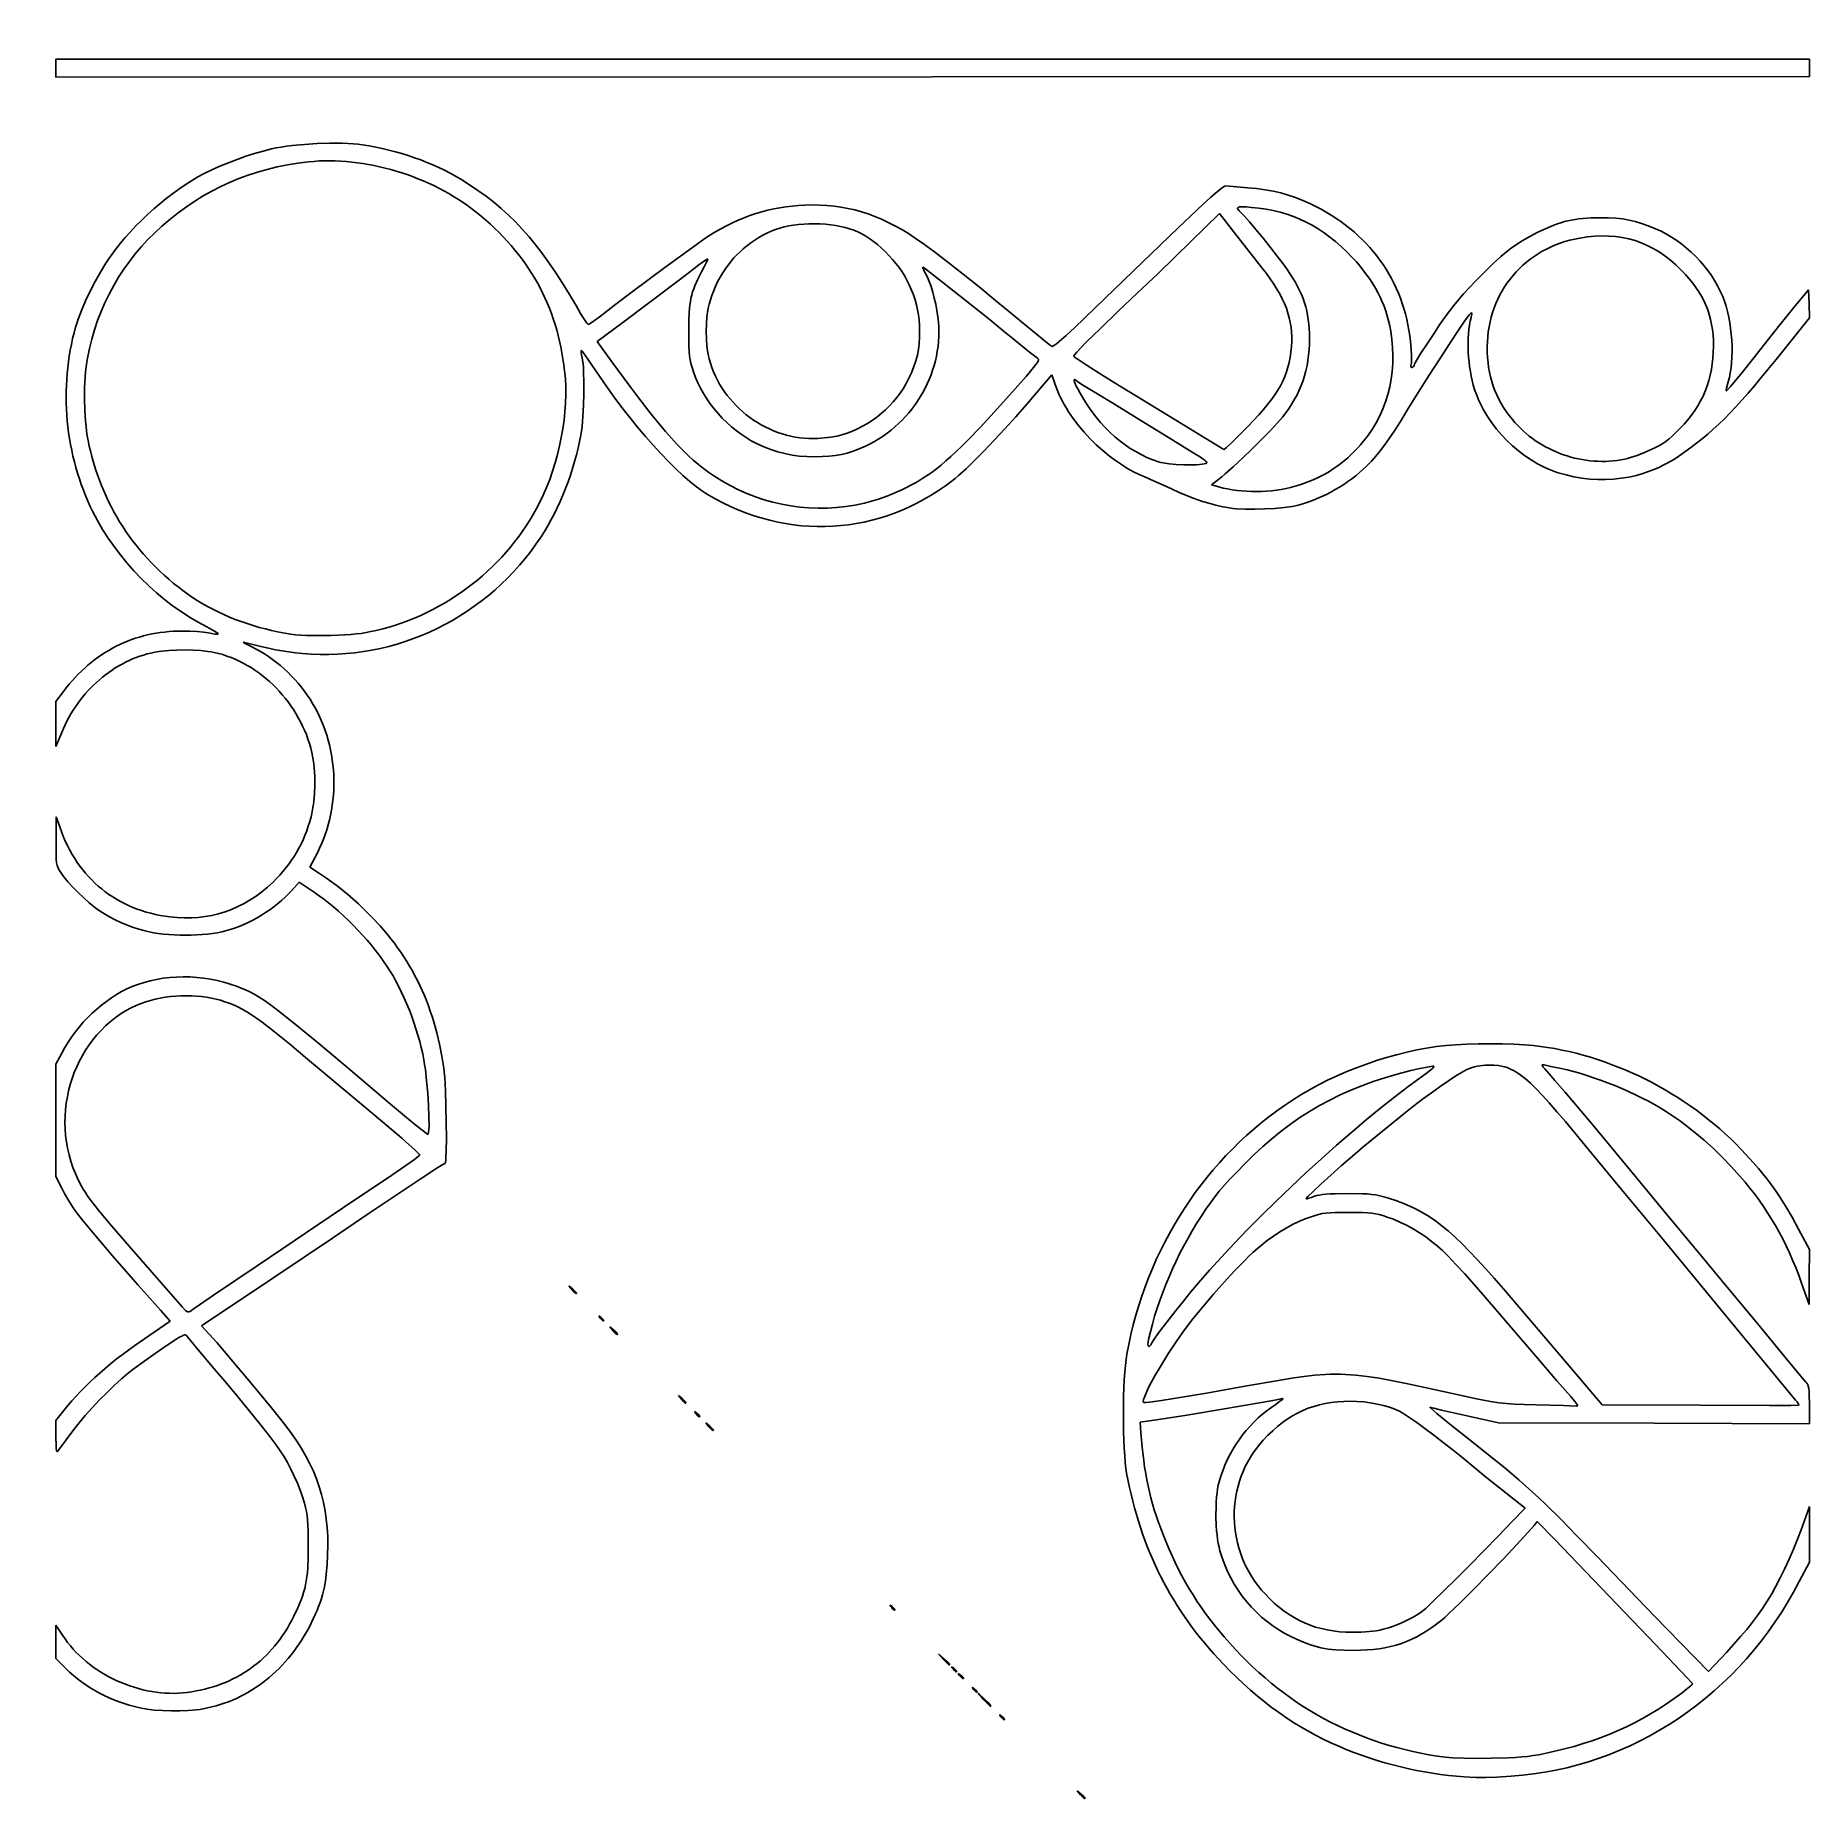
# Model space of a CAD drawing. Extents: x 0 to 2298, y -1889 to 396.
import ezdxf

# ---------------------------------------------------------------- set-up
doc = ezdxf.new("R2010")
doc.units = 0

msp = doc.modelspace()

# ---------------------------------------------------------------- linework, layer by layer
at = {"layer": 'Layer 1'}
for p, q in [((0, 395.897), (0.000009, 395.898)), ((0, 395.866), (0, 395.897)), ((0.000002, 395.866), (0, 395.866)), ((0.000021, 395.866), (0.000002, 395.866)), ((0.000009, 395.898), (0.000037, 395.898)), ((0.000057, 395.866), (0.000021, 395.866)), ((0.000037, 395.898), (0.000082, 395.898)), ((0.000112, 395.865), (0.000057, 395.866)), ((0.000082, 395.898), (0.000146, 395.898)), ((0.000184, 395.865), (0.000112, 395.865)), ((0.000146, 395.898), (0.000227, 395.899)), ((0.000274, 395.865), (0.000184, 395.865)), ((0.000227, 395.899), (0.000325, 395.899)), ((0.000381, 395.865), (0.000274, 395.865)), ((0.000325, 395.899), (0.00044, 395.899)), ((0.000504, 395.864), (0.000381, 395.865)), ((0.00044, 395.899), (0.000572, 395.899)), ((0.000643, 395.864), (0.000504, 395.864)), ((0.000572, 395.899), (0.000718, 395.899)), ((0.000797, 395.864), (0.000643, 395.864)), ((0.000718, 395.899), (0.00088, 395.9)), ((0.000966, 395.864), (0.000797, 395.864)), ((0.00088, 395.9), (0.001056, 395.9)), ((0.000898, 395.869), (0.000897, 395.869)), ((0.000897, 395.869), (0.000897, 395.869)), ((0.000897, 395.869), (0.000897, 395.869)), ((0.000897, 395.869), (0.000897, 395.869)), ((0.000897, 395.869), (0.000897, 395.869)), ((0.000897, 395.869), (0.000897, 395.869)), ((0.000897, 395.869), (0.000897, 395.869)), ((0.000897, 395.869), (0.000897, 395.869)), ((0.000897, 395.869), (0.000897, 395.869)), ((0.000897, 395.869), (0.000897, 395.869)), ((0.000897, 395.869), (0.000897, 395.869)), ((0.000897, 395.869), (0.000897, 395.869)), ((0.000897, 395.869), (0.000897, 395.869)), ((0.000897, 395.869), (0.000897, 395.869)), ((0.000897, 395.869), (0.000897, 395.869)), ((0.000897, 395.869), (0.000897, 395.869)), ((0.000897, 395.869), (0.000897, 395.869)), ((0.000897, 395.869), (0.000897, 395.869)), ((0.000897, 395.869), (0.000897, 395.869)), ((0.000897, 395.869), (0.000897, 395.869)), ((0.000897, 395.869), (0.000897, 395.869)), ((0.000897, 395.869), (0.000897, 395.869)), ((0.000897, 395.869), (0.000897, 395.869)), ((0.000897, 395.869), (0.000897, 395.869)), ((0.000897, 395.869), (0.000897, 395.869)), ((0.000897, 395.869), (0.000897, 395.869)), ((0.000897, 395.869), (0.000897, 395.869)), ((0.000897, 395.869), (0.000897, 395.869)), ((0.000897, 395.869), (0.000897, 395.869)), ((0.000897, 395.869), (0.000897, 395.869)), ((0.000897, 395.869), (0.000897, 395.869)), ((0.000897, 395.869), (0.000897, 395.869)), ((0.000897, 395.869), (0.000897, 395.869)), ((0.000897, 395.869), (0.000897, 395.869)), ((0.000897, 395.869), (0.000897, 395.869)), ((0.000897, 395.869), (0.000897, 395.869)), ((0.000897, 395.869), (0.000897, 395.869)), ((0.000897, 395.869), (0.000897, 395.869)), ((0.000897, 395.869), (0.000897, 395.869)), ((0.000897, 395.869), (0.000897, 395.869)), ((0.000897, 395.869), (0.000897, 395.869)), ((0.000897, 395.869), (0.000897, 395.869)), ((0.000897, 395.869), (0.000897, 395.869)), ((0.000897, 395.869), (0.000897, 395.869)), ((0.000897, 395.869), (0.000897, 395.869)), ((0.000897, 395.869), (0.000897, 395.869)), ((0.000897, 395.869), (0.000897, 395.869)), ((0.000897, 395.869), (0.000897, 395.869)), ((0.000897, 395.869), (0.000897, 395.869)), ((0.000897, 395.869), (0.000897, 395.869)), ((0.000897, 395.869), (0.000897, 395.869)), ((0.000897, 395.869), (0.000897, 395.869)), ((0.000897, 395.869), (0.000897, 395.869)), ((0.000897, 395.869), (0.000897, 395.869)), ((0.000897, 395.869), (0.000897, 395.869)), ((0.000897, 395.869), (0.000897, 395.869)), ((0.000897, 395.869), (0.000897, 395.869)), ((0.000897, 395.869), (0.000897, 395.869)), ((0.000897, 395.869), (0.000897, 395.869)), ((0.000897, 395.869), (0.000897, 395.869)), ((0.000897, 395.869), (0.000897, 395.869)), ((0.000897, 395.869), (0.000897, 395.869)), ((0.000897, 395.869), (0.000897, 395.869)), ((0.000897, 395.869), (0.000897, 395.869)), ((0.000897, 395.869), (0.000897, 395.869)), ((0.000897, 395.869), (0.000897, 395.869)), ((0.000897, 395.869), (0.000897, 395.869)), ((0.000897, 395.869), (0.000897, 395.869)), ((0.000897, 395.869), (0.000897, 395.869)), ((0.000897, 395.869), (0.000897, 395.869)), ((0.000897, 395.869), (0.000897, 395.869)), ((0.000897, 395.869), (0.000897, 395.869)), ((0.000897, 395.869), (0.000897, 395.869)), ((0.000897, 395.869), (0.000897, 395.869)), ((0.000897, 395.869), (0.000897, 395.869)), ((0.000897, 395.869), (0.000897, 395.869)), ((0.000897, 395.869), (0.000897, 395.869)), ((0.000897, 395.869), (0.000897, 395.869)), ((0.000897, 395.869), (0.000897, 395.869)), ((0.000897, 395.869), (0.000897, 395.869)), ((0.000897, 395.869), (0.000897, 395.869)), ((0.000897, 395.869), (0.000897, 395.869)), ((0.000897, 395.869), (0.000897, 395.869)), ((0.000897, 395.869), (0.000897, 395.869)), ((0.000897, 395.869), (0.000897, 395.869)), ((0.000897, 395.869), (0.000897, 395.869)), ((0.000897, 395.869), (0.000897, 395.869)), ((0.000897, 395.869), (0.000897, 395.869)), ((0.000897, 395.869), (0.000897, 395.869)), ((0.000897, 395.869), (0.000897, 395.869)), ((0.000897, 395.869), (0.000897, 395.869)), ((0.000897, 395.869), (0.000897, 395.869)), ((0.000897, 395.869), (0.000897, 395.869)), ((0.000897, 395.869), (0.000897, 395.869)), ((0.000897, 395.869), (0.000897, 395.869)), ((0.000897, 395.869), (0.000897, 395.869)), ((0.000897, 395.869), (0.000897, 395.869)), ((0.000897, 395.869), (0.000897, 395.869)), ((0.000897, 395.869), (0.000897, 395.869)), ((0.000897, 395.869), (0.000897, 395.869)), ((0.000897, 395.869), (0.000897, 395.869)), ((0.000897, 395.869), (0.000897, 395.869)), ((0.000897, 395.869), (0.000897, 395.869)), ((0.000897, 395.869), (0.000897, 395.869)), ((0.000897, 395.869), (0.000897, 395.869)), ((0.000897, 395.869), (0.000897, 395.869)), ((0.000897, 395.869), (0.000897, 395.869)), ((0.000897, 395.869), (0.000897, 395.869)), ((0.000897, 395.869), (0.000897, 395.869)), ((0.000897, 395.869), (0.000897, 395.869)), ((0.000897, 395.869), (0.000897, 395.869)), ((0.000897, 395.869), (0.000897, 395.869)), ((0.000897, 395.869), (0.000897, 395.869)), ((0.000897, 395.869), (0.000897, 395.869)), ((0.000897, 395.869), (0.000897, 395.869)), ((0.000897, 395.869), (0.000897, 395.869)), ((0.000897, 395.869), (0.000897, 395.869)), ((0.000897, 395.869), (0.000897, 395.869)), ((0.000897, 395.869), (0.000897, 395.869)), ((0.000897, 395.869), (0.000897, 395.869)), ((0.000897, 395.869), (0.000897, 395.869)), ((0.000897, 395.869), (0.000897, 395.869)), ((0.000897, 395.869), (0.000897, 395.869)), ((0.000897, 395.869), (0.000897, 395.869)), ((0.000897, 395.869), (0.000897, 395.869)), ((0.000897, 395.869), (0.000897, 395.869)), ((0.000897, 395.869), (0.000897, 395.869)), ((0.000897, 395.869), (0.000897, 395.869)), ((0.000897, 395.869), (0.000897, 395.869)), ((0.000897, 395.869), (0.000897, 395.869)), ((0.000897, 395.869), (0.000897, 395.869)), ((0.000897, 395.869), (0.000897, 395.869)), ((0.000897, 395.869), (0.000897, 395.869)), ((0.000897, 395.869), (0.000897, 395.869)), ((0.000897, 395.869), (0.000897, 395.869)), ((0.000897, 395.869), (0.000897, 395.869)), ((0.000897, 395.869), (0.000897, 395.869)), ((0.000897, 395.869), (0.000897, 395.869)), ((0.000897, 395.869), (0.000897, 395.869)), ((0.000897, 395.869), (0.000897, 395.869)), ((0.000897, 395.869), (0.000897, 395.869)), ((0.000897, 395.869), (0.000897, 395.869)), ((0.000897, 395.869), (0.000897, 395.869)), ((0.000897, 395.869), (0.000897, 395.869)), ((0.000897, 395.869), (0.000897, 395.869)), ((0.000897, 395.869), (0.000897, 395.869)), ((0.000897, 395.869), (0.000897, 395.869)), ((0.000897, 395.869), (0.000897, 395.869)), ((0.000897, 395.869), (0.000897, 395.869)), ((0.000897, 395.869), (0.000897, 395.869)), ((0.000897, 395.869), (0.000897, 395.869)), ((0.000897, 395.869), (0.000897, 395.869)), ((0.000897, 395.869), (0.000897, 395.869)), ((0.000897, 395.869), (0.000897, 395.869)), ((0.000897, 395.869), (0.000897, 395.869)), ((0.000897, 395.869), (0.000897, 395.869)), ((0.000897, 395.869), (0.000897, 395.869)), ((0.000897, 395.869), (0.000897, 395.869)), ((0.000897, 395.869), (0.000897, 395.869)), ((0.000897, 395.869), (0.000897, 395.869)), ((0.000897, 395.869), (0.000897, 395.869)), ((0.000897, 395.869), (0.000897, 395.869)), ((0.000897, 395.869), (0.000897, 395.869)), ((0.000897, 395.869), (0.000897, 395.869)), ((0.000897, 395.869), (0.000897, 395.869)), ((0.000897, 395.869), (0.000897, 395.869)), ((0.000897, 395.869), (0.000897, 395.869)), ((0.000897, 395.869), (0.000897, 395.869)), ((0.000897, 395.869), (0.000897, 395.869)), ((0.000897, 395.869), (0.000897, 395.869)), ((0.000897, 395.869), (0.000897, 395.869)), ((0.000897, 395.869), (0.000897, 395.869)), ((0.000897, 395.869), (0.000897, 395.869)), ((0.000897, 395.869), (0.000897, 395.869)), ((0.000897, 395.869), (0.000897, 395.869)), ((0.000897, 395.869), (0.000897, 395.869)), ((0.000897, 395.869), (0.000897, 395.869)), ((0.000897, 395.869), (0.000897, 395.869)), ((0.000897, 395.869), (0.000897, 395.869)), ((0.000897, 395.869), (0.000897, 395.869)), ((0.000897, 395.869), (0.000897, 395.869)), ((0.000897, 395.869), (0.000897, 395.869)), ((0.000897, 395.869), (0.000897, 395.869)), ((0.000897, 395.869), (0.000897, 395.869)), ((0.000897, 395.869), (0.000897, 395.869)), ((0.000897, 395.869), (0.000897, 395.869)), ((0.000897, 395.869), (0.000897, 395.869)), ((0.000897, 395.869), (0.000897, 395.869)), ((0.000897, 395.869), (0.000897, 395.869)), ((0.000897, 395.869), (0.000897, 395.869)), ((0.000897, 395.869), (0.000897, 395.869)), ((0.000897, 395.869), (0.000897, 395.869)), ((0.000897, 395.869), (0.000897, 395.869)), ((0.000897, 395.869), (0.000897, 395.869)), ((0.000897, 395.869), (0.000897, 395.869)), ((0.000897, 395.869), (0.000897, 395.869)), ((0.000897, 395.869), (0.000897, 395.869)), ((0.000897, 395.869), (0.000897, 395.869)), ((0.000897, 395.869), (0.000897, 395.869)), ((0.000897, 395.869), (0.000897, 395.869)), ((0.000897, 395.869), (0.000897, 395.869)), ((0.000897, 395.869), (0.000897, 395.869)), ((0.000897, 395.869), (0.000897, 395.869)), ((0.000897, 395.869), (0.000897, 395.869)), ((0.000897, 395.869), (0.000897, 395.869)), ((0.000897, 395.869), (0.000897, 395.869)), ((0.000897, 395.869), (0.000897, 395.869)), ((0.000897, 395.869), (0.000897, 395.869)), ((0.000897, 395.869), (0.000897, 395.869)), ((0.000897, 395.869), (0.000897, 395.869)), ((0.000897, 395.869), (0.000897, 395.869)), ((0.000897, 395.869), (0.000897, 395.869)), ((0.000897, 395.869), (0.000897, 395.869)), ((0.000897, 395.869), (0.000897, 395.869)), ((0.000897, 395.869), (0.000897, 395.869)), ((0.000897, 395.869), (0.000897, 395.869)), ((0.000897, 395.869), (0.000897, 395.869)), ((0.000897, 395.869), (0.000897, 395.869)), ((0.000897, 395.869), (0.000897, 395.869)), ((0.000897, 395.869), (0.000897, 395.869)), ((0.000897, 395.869), (0.000897, 395.869)), ((0.000897, 395.869), (0.000897, 395.869)), ((0.000897, 395.869), (0.000897, 395.869)), ((0.000897, 395.869), (0.000897, 395.869)), ((0.000897, 395.869), (0.000897, 395.869)), ((0.000897, 395.869), (0.000897, 395.869)), ((0.000897, 395.869), (0.000897, 395.869)), ((0.000897, 395.869), (0.000897, 395.869)), ((0.000897, 395.869), (0.000897, 395.869)), ((0.000897, 395.869), (0.000897, 395.869)), ((0.000897, 395.869), (0.000897, 395.869)), ((0.000897, 395.869), (0.000897, 395.869)), ((0.000897, 395.869), (0.000897, 395.869)), ((0.000897, 395.869), (0.000897, 395.869)), ((0.000897, 395.869), (0.000897, 395.869)), ((0.000897, 395.869), (0.000897, 395.869)), ((0.000897, 395.869), (0.000897, 395.869)), ((0.000897, 395.869), (0.000897, 395.869)), ((0.000897, 395.869), (0.000897, 395.869)), ((0.000897, 395.869), (0.000897, 395.869)), ((0.000897, 395.869), (0.000897, 395.869)), ((0.000897, 395.869), (0.000897, 395.869)), ((0.000897, 395.869), (0.000897, 395.869)), ((0.000897, 395.869), (0.000897, 395.869)), ((0.000897, 395.869), (0.000897, 395.869)), ((0.000897, 395.869), (0.000897, 395.869)), ((0.000897, 395.869), (0.000897, 395.869)), ((0.000897, 395.869), (0.000897, 395.869)), ((0.000897, 395.869), (0.000897, 395.869)), ((0.000897, 395.869), (0.000897, 395.869)), ((0.000897, 395.869), (0.000897, 395.869)), ((0.000897, 395.869), (0.000897, 395.869)), ((0.000897, 395.869), (0.000897, 395.869)), ((0.000897, 395.869), (0.000897, 395.869)), ((0.000897, 395.869), (0.000897, 395.869)), ((0.000897, 395.869), (0.000897, 395.869)), ((0.000897, 395.869), (0.000897, 395.869)), ((0.000897, 395.869), (0.000897, 395.869)), ((0.000897, 395.869), (0.000897, 395.869)), ((0.000897, 395.869), (0.000897, 395.869)), ((0.000897, 395.869), (0.000897, 395.869)), ((0.000897, 395.869), (0.000897, 395.869)), ((0.000897, 395.869), (0.000897, 395.869)), ((0.000897, 395.869), (0.000897, 395.869)), ((0.000897, 395.869), (0.000897, 395.869)), ((0.000897, 395.869), (0.000897, 395.869)), ((0.000897, 395.869), (0.000897, 395.869)), ((0.000897, 395.869), (0.000897, 395.869)), ((0.000897, 395.869), (0.000897, 395.869)), ((0.000897, 395.869), (0.000897, 395.869)), ((0.000897, 395.869), (0.000897, 395.869)), ((0.000897, 395.869), (0.000897, 395.869)), ((0.000897, 395.869), (0.000897, 395.869)), ((0.000897, 395.869), (0.000897, 395.869)), ((0.000897, 395.869), (0.000897, 395.869)), ((0.000897, 395.869), (0.000897, 395.869)), ((0.000897, 395.869), (0.000897, 395.869)), ((0.000897, 395.869), (0.000897, 395.869)), ((0.000897, 395.869), (0.000897, 395.869)), ((0.000897, 395.869), (0.000897, 395.869)), ((0.000897, 395.869), (0.000897, 395.869)), ((0.000897, 395.869), (0.000897, 395.869)), ((0.000897, 395.869), (0.000897, 395.869)), ((0.000897, 395.869), (0.000897, 395.869)), ((0.000897, 395.869), (0.000897, 395.869)), ((0.000897, 395.869), (0.000897, 395.869)), ((0.000897, 395.869), (0.000897, 395.869)), ((0.000897, 395.869), (0.000897, 395.869)), ((0.000897, 395.869), (0.000897, 395.869)), ((0.000897, 395.869), (0.000897, 395.869)), ((0.000897, 395.869), (0.000897, 395.869)), ((0.000897, 395.869), (0.000897, 395.869)), ((0.000897, 395.869), (0.000897, 395.869)), ((0.000897, 395.869), (0.000897, 395.869)), ((0.000897, 395.869), (0.000897, 395.869)), ((0.000897, 395.869), (0.000897, 395.869)), ((0.000897, 395.869), (0.000897, 395.869)), ((0.000897, 395.869), (0.000897, 395.869)), ((0.000897, 395.869), (0.000897, 395.866)), ((0.000897, 395.866), (0.000897, 395.866)), ((0.000897, 395.866), (0.000897, 395.866)), ((0.000897, 395.866), (0.000897, 395.866)), ((0.000897, 395.866), (0.000897, 395.866)), ((0.000897, 395.866), (0.000897, 395.866)), ((0.000897, 395.866), (0.000897, 395.866)), ((0.000897, 395.866), (0.000897, 395.866)), ((0.000897, 395.866), (0.000897, 395.866)), ((0.000897, 395.866), (0.000897, 395.866)), ((0.000897, 395.866), (0.000897, 395.866)), ((0.000897, 395.866), (0.000897, 395.866)), ((0.000897, 395.866), (0.000897, 395.866)), ((0.000897, 395.866), (0.000897, 395.866)), ((0.000897, 395.866), (0.000897, 395.866)), ((0.000897, 395.866), (0.000897, 395.866)), ((0.000897, 395.866), (0.000897, 395.866)), ((0.000897, 395.866), (0.000897, 395.866)), ((0.000897, 395.866), (0.000897, 395.866)), ((0.000897, 395.866), (0.000897, 395.866)), ((0.000897, 395.866), (0.000897, 395.866)), ((0.000897, 395.866), (0.000897, 395.866)), ((0.000897, 395.866), (0.000897, 395.866)), ((0.000897, 395.866), (0.000897, 395.866)), ((0.000897, 395.866), (0.000897, 395.866)), ((0.000897, 395.866), (0.000897, 395.866)), ((0.000897, 395.866), (0.000897, 395.866)), ((0.000897, 395.866), (0.000897, 395.866)), ((0.000897, 395.866), (0.000897, 395.866)), ((0.000897, 395.866), (0.000897, 395.866)), ((0.000897, 395.866), (0.000897, 395.866)), ((0.000897, 395.866), (0.000897, 395.866)), ((0.000897, 395.866), (0.000897, 395.866)), ((0.000897, 395.866), (0.000897, 395.866)), ((0.000897, 395.866), (0.000897, 395.866)), ((0.000897, 395.866), (0.000897, 395.866)), ((0.000897, 395.866), (0.000897, 395.866)), ((0.000897, 395.866), (0.000897, 395.866)), ((0.000897, 395.866), (0.000897, 395.866)), ((0.000897, 395.866), (0.000897, 395.866)), ((0.000897, 395.866), (0.000897, 395.866)), ((0.000897, 395.866), (0.000897, 395.866)), ((0.000897, 395.866), (0.000897, 395.866)), ((0.000897, 395.866), (0.000897, 395.866)), ((0.000897, 395.866), (0.000897, 395.866)), ((0.000897, 395.866), (0.000897, 395.866)), ((0.000897, 395.866), (0.000897, 395.866)), ((0.000897, 395.866), (0.000897, 395.866)), ((0.000897, 395.866), (0.000897, 395.866)), ((0.000897, 395.866), (0.000897, 395.866)), ((0.000897, 395.866), (0.000897, 395.866)), ((0.000897, 395.866), (0.000897, 395.866)), ((0.000897, 395.866), (0.000897, 395.866)), ((0.000897, 395.866), (0.000897, 395.866)), ((0.000897, 395.866), (0.000897, 395.866)), ((0.000897, 395.866), (0.000897, 395.866)), ((0.000897, 395.866), (0.000897, 395.866)), ((0.000897, 395.866), (0.000897, 395.866)), ((0.000897, 395.866), (0.000897, 395.866)), ((0.000897, 395.866), (0.000897, 395.866)), ((0.000897, 395.866), (0.000897, 395.866)), ((0.000897, 395.866), (0.000897, 395.866)), ((0.000897, 395.866), (0.000897, 395.866)), ((0.000897, 395.866), (0.000897, 395.866)), ((0.000897, 395.866), (0.000897, 395.866)), ((0.000897, 395.866), (0.000897, 395.866)), ((0.000897, 395.866), (0.000897, 395.866)), ((0.000897, 395.866), (0.000897, 395.866)), ((0.000897, 395.866), (0.000897, 395.866)), ((0.000897, 395.866), (0.000897, 395.866)), ((0.000897, 395.866), (0.000897, 395.866)), ((0.000897, 395.866), (0.000897, 395.866)), ((0.000897, 395.866), (0.000897, 395.866)), ((0.000897, 395.866), (0.000897, 395.866)), ((0.000897, 395.866), (0.000897, 395.866)), ((0.000897, 395.866), (0.000897, 395.866)), ((0.000897, 395.866), (0.000897, 395.866)), ((0.000897, 395.866), (0.000897, 395.866)), ((0.000897, 395.866), (0.000897, 395.866)), ((0.000897, 395.866), (0.000897, 395.866)), ((0.000897, 395.866), (0.000897, 395.866)), ((0.000897, 395.866), (0.000897, 395.866)), ((0.000897, 395.866), (0.000897, 395.866)), ((0.000897, 395.866), (0.000897, 395.866)), ((0.000897, 395.866), (0.000897, 395.866)), ((0.000897, 395.866), (0.000897, 395.866)), ((0.000897, 395.866), (0.000897, 395.866)), ((0.000897, 395.866), (0.000897, 395.866)), ((0.000897, 395.866), (0.000897, 395.866)), ((0.000897, 395.866), (0.000897, 395.866)), ((0.000897, 395.866), (0.000897, 395.866)), ((0.000897, 395.866), (0.000897, 395.866)), ((0.000897, 395.866), (0.000897, 395.866)), ((0.000897, 395.866), (0.000897, 395.866)), ((0.000897, 395.866), (0.000897, 395.866)), ((0.000897, 395.866), (0.000897, 395.866)), ((0.000897, 395.866), (0.000897, 395.866)), ((0.000897, 395.866), (0.000897, 395.866)), ((0.000897, 395.866), (0.000897, 395.866)), ((0.000897, 395.866), (0.000897, 395.866)), ((0.000897, 395.866), (0.000897, 395.866)), ((0.000897, 395.866), (0.000897, 395.866)), ((0.000897, 395.866), (0.000897, 395.866)), ((0.000897, 395.866), (0.000897, 395.866)), ((0.000897, 395.866), (0.000897, 395.866)), ((0.000897, 395.866), (0.000897, 395.866)), ((0.000897, 395.866), (0.000897, 395.866)), ((0.000897, 395.866), (0.000897, 395.866)), ((0.000897, 395.866), (0.000897, 395.866)), ((0.000897, 395.866), (0.000897, 395.866)), ((0.000897, 395.866), (0.000897, 395.866)), ((0.000897, 395.866), (0.000897, 395.866)), ((0.000897, 395.866), (0.000897, 395.866)), ((0.000897, 395.866), (0.000897, 395.866)), ((0.000897, 395.866), (0.000897, 395.866)), ((0.000897, 395.866), (0.000897, 395.866)), ((0.000897, 395.866), (0.000897, 395.866)), ((0.000897, 395.866), (0.000897, 395.866)), ((0.000897, 395.866), (0.000897, 395.866)), ((0.000897, 395.866), (0.000897, 395.866)), ((0.000897, 395.866), (0.000897, 395.866)), ((0.000897, 395.866), (0.000897, 395.866)), ((0.000897, 395.866), (0.000897, 395.866)), ((0.000897, 395.866), (0.000897, 395.866)), ((0.000897, 395.866), (0.000897, 395.866)), ((0.000897, 395.866), (0.000897, 395.866)), ((0.000897, 395.866), (0.000897, 395.866)), ((0.000897, 395.866), (0.000897, 395.866)), ((0.000897, 395.866), (0.000897, 395.866)), ((0.000897, 395.866), (0.000897, 395.866)), ((0.000897, 395.866), (0.000897, 395.866)), ((0.000897, 395.866), (0.000897, 395.866)), ((0.000897, 395.866), (0.000897, 395.866)), ((0.000897, 395.866), (0.000897, 395.866)), ((0.000897, 395.866), (0.000897, 395.866)), ((0.000897, 395.866), (0.000897, 395.866)), ((0.000897, 395.866), (0.000897, 395.866)), ((0.000897, 395.866), (0.000897, 395.866)), ((0.000897, 395.866), (0.000897, 395.866)), ((0.000897, 395.866), (0.000897, 395.866)), ((0.000897, 395.866), (0.000897, 395.866)), ((0.000897, 395.866), (0.000897, 395.866)), ((0.000897, 395.866), (0.000897, 395.866)), ((0.000897, 395.866), (0.000897, 395.866)), ((0.000897, 395.866), (0.000897, 395.866)), ((0.000897, 395.866), (0.000897, 395.866)), ((0.000897, 395.866), (0.000897, 395.866)), ((0.000897, 395.866), (0.000897, 395.866)), ((0.000897, 395.866), (0.000897, 395.866)), ((0.000897, 395.866), (0.000897, 395.866)), ((0.000897, 395.866), (0.000897, 395.866)), ((0.000897, 395.866), (0.000897, 395.866)), ((0.000897, 395.866), (0.000897, 395.866)), ((0.000897, 395.866), (0.000897, 395.866)), ((0.000897, 395.866), (0.000897, 395.866)), ((0.000897, 395.866), (0.000897, 395.866)), ((0.000897, 395.866), (0.000897, 395.866)), ((0.000897, 395.866), (0.000897, 395.866)), ((0.000897, 395.866), (0.000897, 395.866)), ((0.000897, 395.866), (0.000897, 395.866)), ((0.000897, 395.866), (0.000897, 395.866)), ((0.000897, 395.866), (0.000897, 395.866)), ((0.000897, 395.866), (0.000897, 395.866)), ((0.000897, 395.866), (0.000897, 395.866)), ((0.000897, 395.866), (0.000897, 395.866)), ((0.000897, 395.866), (0.000897, 395.866)), ((0.000897, 395.866), (0.000897, 395.866)), ((0.000897, 395.866), (0.000897, 395.866)), ((0.000897, 395.866), (0.000897, 395.866)), ((0.000897, 395.866), (0.000897, 395.866)), ((0.000897, 395.866), (0.000897, 395.866)), ((0.000897, 395.866), (0.000897, 395.866)), ((0.000897, 395.866), (0.000897, 395.866)), ((0.000897, 395.866), (0.000897, 395.866)), ((0.000897, 395.866), (0.000897, 395.866)), ((0.000897, 395.866), (0.000897, 395.866)), ((0.000897, 395.866), (0.000897, 395.866)), ((0.000897, 395.866), (0.000897, 395.866)), ((0.000897, 395.866), (0.000897, 395.866)), ((0.000897, 395.866), (0.000897, 395.866)), ((0.000897, 395.866), (0.000897, 395.866)), ((0.000897, 395.866), (0.000897, 395.866)), ((0.000897, 395.866), (0.000897, 395.866)), ((0.000897, 395.866), (0.000897, 395.866)), ((0.000897, 395.866), (0.000897, 395.866)), ((0.000897, 395.866), (0.000897, 395.866)), ((0.000897, 395.866), (0.000897, 395.866)), ((0.000897, 395.866), (0.000897, 395.866)), ((0.000897, 395.866), (0.000897, 395.866)), ((0.000897, 395.866), (0.000897, 395.866)), ((0.000897, 395.866), (0.000897, 395.866)), ((0.000897, 395.866), (0.000897, 395.866)), ((0.000897, 395.866), (0.000897, 395.866)), ((0.000897, 395.866), (0.000897, 395.866)), ((0.000897, 395.866), (0.000897, 395.866)), ((0.000897, 395.866), (0.000897, 395.866)), ((0.000897, 395.866), (0.000897, 395.866)), ((0.000897, 395.866), (0.000897, 395.866)), ((0.000897, 395.866), (0.000897, 395.866)), ((0.000897, 395.866), (0.000897, 395.866)), ((0.000897, 395.866), (0.000897, 395.866)), ((0.000897, 395.866), (0.000897, 395.866)), ((0.000897, 395.866), (0.000897, 395.866)), ((0.000897, 395.866), (0.000897, 395.866)), ((0.000897, 395.866), (0.000897, 395.866)), ((0.000897, 395.866), (0.000897, 395.866)), ((0.000897, 395.866), (0.000897, 395.866)), ((0.000897, 395.866), (0.000897, 395.866)), ((0.000897, 395.866), (0.000897, 395.866)), ((0.000897, 395.866), (0.000897, 395.866)), ((0.000897, 395.866), (0.000897, 395.866)), ((0.000897, 395.866), (0.000897, 395.866)), ((0.000897, 395.866), (0.000897, 395.866)), ((0.000897, 395.866), (0.000897, 395.866)), ((0.000897, 395.866), (0.000897, 395.866)), ((0.000897, 395.866), (0.000897, 395.866)), ((0.000897, 395.866), (0.000897, 395.866)), ((0.000897, 395.866), (0.000897, 395.866)), ((0.000897, 395.866), (0.000897, 395.866)), ((0.000897, 395.866), (0.000897, 395.866)), ((0.000897, 395.866), (0.000897, 395.866)), ((0.000897, 395.866), (0.000897, 395.866)), ((0.000897, 395.866), (0.000897, 395.866)), ((0.000897, 395.866), (0.000897, 395.866)), ((0.000897, 395.866), (0.000897, 395.866)), ((0.000897, 395.866), (0.000897, 395.866)), ((0.000897, 395.866), (0.000897, 395.866)), ((0.000897, 395.866), (0.000897, 395.866)), ((0.000897, 395.866), (0.000897, 395.866)), ((0.000897, 395.866), (0.000897, 395.866)), ((0.000897, 395.866), (0.000897, 395.866)), ((0.000897, 395.866), (0.000897, 395.866)), ((0.000897, 395.866), (0.000897, 395.866)), ((0.000897, 395.866), (0.000897, 395.866)), ((0.000897, 395.866), (0.000897, 395.866)), ((0.000897, 395.866), (0.000897, 395.866)), ((0.000897, 395.866), (0.000897, 395.866)), ((0.000897, 395.866), (0.000897, 395.866)), ((0.000897, 395.866), (0.000897, 395.866)), ((0.000897, 395.866), (0.000897, 395.866)), ((0.000897, 395.866), (0.000897, 395.866)), ((0.000897, 395.866), (0.000897, 395.866)), ((0.000897, 395.866), (0.000897, 395.866)), ((0.000897, 395.866), (0.000897, 395.866)), ((0.000897, 395.866), (0.000897, 395.866)), ((0.000897, 395.866), (0.000897, 395.866)), ((0.000897, 395.866), (0.000897, 395.866)), ((0.000897, 395.866), (0.000897, 395.866)), ((0.000897, 395.866), (0.000897, 395.866)), ((0.000897, 395.866), (0.000897, 395.866)), ((0.000897, 395.866), (0.000897, 395.866)), ((0.000897, 395.866), (0.000897, 395.866)), ((0.000897, 395.866), (0.000897, 395.866)), ((0.000897, 395.866), (0.000897, 395.866)), ((0.000897, 395.866), (0.000897, 395.866)), ((0.000897, 395.866), (0.000897, 395.866)), ((0.000897, 395.866), (0.000897, 395.866)), ((0.000897, 395.866), (0.000897, 395.866)), ((0.000897, 395.866), (0.000897, 395.866)), ((0.000897, 395.866), (0.000897, 395.866)), ((0.000897, 395.866), (0.000897, 395.866)), ((0.000897, 395.866), (0.000897, 395.866)), ((0.000897, 395.866), (0.000897, 395.866)), ((0.000897, 395.866), (0.000897, 395.866)), ((0.000897, 395.866), (0.000897, 395.866)), ((0.000897, 395.866), (0.000897, 395.866)), ((0.000897, 395.866), (0.000897, 395.866)), ((0.000897, 395.866), (0.000897, 395.866)), ((0.000897, 395.866), (0.000897, 395.866)), ((0.000897, 395.866), (0.000897, 395.866)), ((0.000897, 395.866), (0.000897, 395.866)), ((0.000897, 395.866), (0.000897, 395.866)), ((0.000897, 395.866), (0.000897, 395.866)), ((0.000897, 395.866), (0.000897, 395.866)), ((0.000897, 395.866), (0.000897, 395.866)), ((0.000897, 395.866), (0.000897, 395.866)), ((0.000897, 395.866), (0.000897, 395.866)), ((0.000897, 395.866), (0.000897, 395.866)), ((0.000897, 395.866), (0.000897, 395.866)), ((0.000897, 395.866), (0.000898, 395.866)), ((0.000899, 395.869), (0.000898, 395.869)), ((0.000898, 395.869), (0.000898, 395.869)), ((0.000898, 395.869), (0.000898, 395.869)), ((0.000898, 395.869), (0.000898, 395.869)), ((0.000898, 395.869), (0.000898, 395.869)), ((0.000898, 395.869), (0.000898, 395.869)), ((0.000898, 395.869), (0.000898, 395.869)), ((0.000898, 395.869), (0.000898, 395.869)), ((0.000898, 395.869), (0.000898, 395.869)), ((0.000898, 395.869), (0.000898, 395.869)), ((0.000898, 395.869), (0.000898, 395.869)), ((0.000898, 395.869), (0.000898, 395.869)), ((0.000898, 395.869), (0.000898, 395.869)), ((0.000898, 395.869), (0.000898, 395.869)), ((0.000898, 395.869), (0.000898, 395.869)), ((0.000898, 395.869), (0.000898, 395.869)), ((0.000898, 395.869), (0.000898, 395.869)), ((0.000898, 395.869), (0.000898, 395.869)), ((0.000898, 395.869), (0.000898, 395.869)), ((0.000898, 395.869), (0.000898, 395.869)), ((0.000898, 395.869), (0.000898, 395.869)), ((0.000898, 395.869), (0.000898, 395.869)), ((0.000898, 395.869), (0.000898, 395.869)), ((0.000898, 395.869), (0.000898, 395.869)), ((0.000898, 395.869), (0.000898, 395.869)), ((0.000898, 395.869), (0.000898, 395.869)), ((0.000898, 395.869), (0.000898, 395.869)), ((0.000898, 395.869), (0.000898, 395.869)), ((0.000898, 395.869), (0.000898, 395.869)), ((0.000898, 395.869), (0.000898, 395.869)), ((0.000898, 395.869), (0.000898, 395.869)), ((0.000898, 395.869), (0.000898, 395.869)), ((0.000898, 395.869), (0.000898, 395.869)), ((0.000898, 395.869), (0.000898, 395.869)), ((0.000898, 395.869), (0.000898, 395.869)), ((0.000898, 395.869), (0.000898, 395.869)), ((0.000898, 395.869), (0.000898, 395.869)), ((0.000898, 395.869), (0.000898, 395.869)), ((0.000898, 395.869), (0.000898, 395.869)), ((0.000898, 395.869), (0.000898, 395.869)), ((0.000898, 395.869), (0.000898, 395.869)), ((0.000898, 395.869), (0.000898, 395.869)), ((0.000898, 395.869), (0.000898, 395.869)), ((0.000898, 395.869), (0.000898, 395.869)), ((0.000898, 395.869), (0.000898, 395.869)), ((0.000898, 395.869), (0.000898, 395.869)), ((0.000898, 395.869), (0.000898, 395.869)), ((0.000898, 395.869), (0.000898, 395.869)), ((0.000898, 395.869), (0.000898, 395.869)), ((0.000898, 395.869), (0.000898, 395.869)), ((0.000898, 395.869), (0.000898, 395.869)), ((0.000898, 395.869), (0.000898, 395.869)), ((0.000898, 395.869), (0.000898, 395.869)), ((0.000898, 395.869), (0.000898, 395.869)), ((0.000898, 395.869), (0.000898, 395.869)), ((0.000898, 395.869), (0.000898, 395.869)), ((0.000898, 395.869), (0.000898, 395.869)), ((0.000898, 395.869), (0.000898, 395.869)), ((0.000898, 395.869), (0.000898, 395.869)), ((0.000898, 395.869), (0.000898, 395.869)), ((0.000898, 395.869), (0.000898, 395.869)), ((0.000898, 395.866), (0.000898, 395.866)), ((0.000898, 395.866), (0.000898, 395.866)), ((0.000898, 395.866), (0.000898, 395.866)), ((0.000898, 395.866), (0.000898, 395.866)), ((0.000898, 395.866), (0.000898, 395.866)), ((0.000898, 395.866), (0.000898, 395.866)), ((0.000898, 395.866), (0.000898, 395.866)), ((0.000898, 395.866), (0.000898, 395.866)), ((0.000898, 395.866), (0.000898, 395.866)), ((0.000898, 395.866), (0.000898, 395.866)), ((0.000898, 395.866), (0.000898, 395.866)), ((0.000898, 395.866), (0.000898, 395.866)), ((0.000898, 395.866), (0.000898, 395.866)), ((0.000898, 395.866), (0.000898, 395.866)), ((0.000898, 395.866), (0.000898, 395.866)), ((0.000898, 395.866), (0.000898, 395.866)), ((0.000898, 395.866), (0.000898, 395.866)), ((0.000898, 395.866), (0.000898, 395.866)), ((0.000898, 395.866), (0.000898, 395.866)), ((0.000898, 395.866), (0.000898, 395.866)), ((0.000898, 395.866), (0.000898, 395.866)), ((0.000898, 395.866), (0.000898, 395.866)), ((0.000898, 395.866), (0.000898, 395.866)), ((0.000898, 395.866), (0.000898, 395.866)), ((0.000898, 395.866), (0.000898, 395.866)), ((0.000898, 395.866), (0.000898, 395.866)), ((0.000898, 395.866), (0.000898, 395.866)), ((0.000898, 395.866), (0.000898, 395.866)), ((0.000898, 395.866), (0.000898, 395.866)), ((0.000898, 395.866), (0.000898, 395.866)), ((0.000898, 395.866), (0.000898, 395.866)), ((0.000898, 395.866), (0.000898, 395.866)), ((0.000898, 395.866), (0.000898, 395.866)), ((0.000898, 395.866), (0.000898, 395.866)), ((0.000898, 395.866), (0.000898, 395.866)), ((0.000898, 395.866), (0.000898, 395.866)), ((0.000898, 395.866), (0.000898, 395.866)), ((0.000898, 395.866), (0.000898, 395.866)), ((0.000898, 395.866), (0.000898, 395.866)), ((0.000898, 395.866), (0.000898, 395.866)), ((0.000898, 395.866), (0.000898, 395.866)), ((0.000898, 395.866), (0.000898, 395.866)), ((0.000898, 395.866), (0.000898, 395.866)), ((0.000898, 395.866), (0.000898, 395.866)), ((0.000898, 395.866), (0.000898, 395.866)), ((0.000898, 395.866), (0.000898, 395.866)), ((0.000898, 395.866), (0.000898, 395.866)), ((0.000898, 395.866), (0.000898, 395.866)), ((0.000898, 395.866), (0.000898, 395.866)), ((0.000898, 395.866), (0.000898, 395.866)), ((0.000898, 395.866), (0.000898, 395.866)), ((0.000898, 395.866), (0.000898, 395.866)), ((0.000898, 395.866), (0.000898, 395.866)), ((0.000898, 395.866), (0.000898, 395.866)), ((0.000898, 395.866), (0.000899, 395.866)), ((0.0009, 395.869), (0.000899, 395.869)), ((0.000899, 395.869), (0.000899, 395.869)), ((0.000899, 395.869), (0.000899, 395.869)), ((0.000899, 395.869), (0.000899, 395.869)), ((0.000899, 395.869), (0.000899, 395.869)), ((0.000899, 395.869), (0.000899, 395.869)), ((0.000899, 395.869), (0.000899, 395.869)), ((0.000899, 395.869), (0.000899, 395.869)), ((0.000899, 395.869), (0.000899, 395.869)), ((0.000899, 395.869), (0.000899, 395.869)), ((0.000899, 395.869), (0.000899, 395.869)), ((0.000899, 395.869), (0.000899, 395.869)), ((0.000899, 395.869), (0.000899, 395.869)), ((0.000899, 395.869), (0.000899, 395.869)), ((0.000899, 395.869), (0.000899, 395.869)), ((0.000899, 395.869), (0.000899, 395.869)), ((0.000899, 395.869), (0.000899, 395.869)), ((0.000899, 395.869), (0.000899, 395.869)), ((0.000899, 395.869), (0.000899, 395.869)), ((0.000899, 395.869), (0.000899, 395.869)), ((0.000899, 395.869), (0.000899, 395.869)), ((0.000899, 395.869), (0.000899, 395.869)), ((0.000899, 395.869), (0.000899, 395.869)), ((0.000899, 395.866), (0.000899, 395.866)), ((0.000899, 395.866), (0.000899, 395.866)), ((0.000899, 395.866), (0.000899, 395.866)), ((0.000899, 395.866), (0.000899, 395.866)), ((0.000899, 395.866), (0.000899, 395.866)), ((0.000899, 395.866), (0.000899, 395.866)), ((0.000899, 395.866), (0.000899, 395.866)), ((0.000899, 395.866), (0.000899, 395.866)), ((0.000899, 395.866), (0.000899, 395.866)), ((0.000899, 395.866), (0.000899, 395.866)), ((0.000899, 395.866), (0.000899, 395.866)), ((0.000899, 395.866), (0.000899, 395.866)), ((0.000899, 395.866), (0.000899, 395.866)), ((0.000899, 395.866), (0.000899, 395.866)), ((0.000899, 395.866), (0.000899, 395.866)), ((0.000899, 395.866), (0.000899, 395.866)), ((0.000899, 395.866), (0.000899, 395.866)), ((0.000899, 395.866), (0.000899, 395.866)), ((0.000899, 395.866), (0.000899, 395.866)), ((0.000899, 395.866), (0.0009, 395.866)), ((0.000901, 395.869), (0.0009, 395.869)), ((0.0009, 395.869), (0.0009, 395.869)), ((0.0009, 395.869), (0.0009, 395.869)), ((0.0009, 395.869), (0.0009, 395.869)), ((0.0009, 395.869), (0.0009, 395.869)), ((0.0009, 395.869), (0.0009, 395.869)), ((0.0009, 395.869), (0.0009, 395.869)), ((0.0009, 395.869), (0.0009, 395.869)), ((0.0009, 395.869), (0.0009, 395.869)), ((0.0009, 395.869), (0.0009, 395.869)), ((0.0009, 395.869), (0.0009, 395.869)), ((0.0009, 395.869), (0.0009, 395.869)), ((0.0009, 395.869), (0.0009, 395.869)), ((0.0009, 395.869), (0.0009, 395.869)), ((0.0009, 395.869), (0.0009, 395.869)), ((0.0009, 395.869), (0.0009, 395.869)), ((0.0009, 395.866), (0.0009, 395.866)), ((0.0009, 395.866), (0.0009, 395.866)), ((0.0009, 395.866), (0.0009, 395.866)), ((0.0009, 395.866), (0.0009, 395.866)), ((0.0009, 395.866), (0.0009, 395.866)), ((0.0009, 395.866), (0.0009, 395.866)), ((0.0009, 395.866), (0.0009, 395.866)), ((0.0009, 395.866), (0.0009, 395.866)), ((0.0009, 395.866), (0.0009, 395.866)), ((0.0009, 395.866), (0.0009, 395.866)), ((0.0009, 395.866), (0.0009, 395.866)), ((0.0009, 395.866), (0.0009, 395.866)), ((0.0009, 395.866), (0.0009, 395.866)), ((0.0009, 395.866), (0.000901, 395.866)), ((0.000902, 395.869), (0.000901, 395.869)), ((0.000901, 395.869), (0.000901, 395.869)), ((0.000901, 395.869), (0.000901, 395.869)), ((0.000901, 395.869), (0.000901, 395.869)), ((0.000901, 395.869), (0.000901, 395.869)), ((0.000901, 395.869), (0.000901, 395.869)), ((0.000901, 395.869), (0.000901, 395.869)), ((0.000901, 395.869), (0.000901, 395.869)), ((0.000901, 395.869), (0.000901, 395.869)), ((0.000901, 395.869), (0.000901, 395.869)), ((0.000901, 395.869), (0.000901, 395.869)), ((0.000901, 395.866), (0.000901, 395.866)), ((0.000901, 395.866), (0.000901, 395.866)), ((0.000901, 395.866), (0.000901, 395.866)), ((0.000901, 395.866), (0.000901, 395.866)), ((0.000901, 395.866), (0.000901, 395.866)), ((0.000901, 395.866), (0.000901, 395.866)), ((0.000901, 395.866), (0.000901, 395.866)), ((0.000901, 395.866), (0.000901, 395.866)), ((0.000901, 395.866), (0.000901, 395.866)), ((0.000901, 395.866), (0.000902, 395.866)), ((0.000903, 395.87), (0.000902, 395.87)), ((0.000902, 395.87), (0.000902, 395.87)), ((0.000902, 395.87), (0.000902, 395.87)), ((0.000902, 395.87), (0.000902, 395.87)), ((0.000902, 395.87), (0.000902, 395.87)), ((0.000902, 395.87), (0.000902, 395.87)), ((0.000902, 395.87), (0.000902, 395.87)), ((0.000902, 395.87), (0.000902, 395.869)), ((0.000902, 395.869), (0.000902, 395.869)), ((0.000902, 395.866), (0.000902, 395.866)), ((0.000902, 395.866), (0.000902, 395.866)), ((0.000902, 395.866), (0.000902, 395.866)), ((0.000902, 395.866), (0.000902, 395.866)), ((0.000902, 395.866), (0.000902, 395.866)), ((0.000902, 395.866), (0.000902, 395.866)), ((0.000902, 395.866), (0.000902, 395.866)), ((0.000902, 395.866), (0.000902, 395.866)), ((0.000902, 395.866), (0.000903, 395.866)), ((0.000904, 395.87), (0.000903, 395.87)), ((0.000903, 395.87), (0.000903, 395.87)), ((0.000903, 395.87), (0.000903, 395.87)), ((0.000903, 395.87), (0.000903, 395.87)), ((0.000903, 395.87), (0.000903, 395.87)), ((0.000903, 395.87), (0.000903, 395.87)), ((0.000903, 395.87), (0.000903, 395.87)), ((0.000903, 395.87), (0.000903, 395.87)), ((0.000903, 395.866), (0.000903, 395.866)), ((0.000903, 395.866), (0.000903, 395.866)), ((0.000903, 395.866), (0.000903, 395.866)), ((0.000903, 395.866), (0.000903, 395.866)), ((0.000903, 395.866), (0.000903, 395.866)), ((0.000903, 395.866), (0.000903, 395.866)), ((0.000903, 395.866), (0.000904, 395.866)), ((0.000905, 395.87), (0.000904, 395.87)), ((0.000904, 395.87), (0.000904, 395.87)), ((0.000904, 395.87), (0.000904, 395.87)), ((0.000904, 395.87), (0.000904, 395.87)), ((0.000904, 395.87), (0.000904, 395.87)), ((0.000904, 395.87), (0.000904, 395.87)), ((0.000904, 395.87), (0.000904, 395.87)), ((0.000904, 395.866), (0.000904, 395.866)), ((0.000904, 395.866), (0.000904, 395.866)), ((0.000904, 395.866), (0.000904, 395.866)), ((0.000904, 395.866), (0.000904, 395.866)), ((0.000904, 395.866), (0.000904, 395.866)), ((0.000904, 395.866), (0.000905, 395.866)), ((0.000906, 395.87), (0.000905, 395.87)), ((0.000905, 395.87), (0.000905, 395.87)), ((0.000905, 395.87), (0.000905, 395.87)), ((0.000905, 395.87), (0.000905, 395.87)), ((0.000905, 395.87), (0.000905, 395.87)), ((0.000905, 395.87), (0.000905, 395.87)), ((0.000905, 395.866), (0.000905, 395.866)), ((0.000905, 395.866), (0.000905, 395.866)), ((0.000905, 395.866), (0.000905, 395.866)), ((0.000905, 395.866), (0.000905, 395.866)), ((0.000905, 395.866), (0.000906, 395.866)), ((0.000907, 395.87), (0.000906, 395.87)), ((0.000906, 395.87), (0.000906, 395.87)), ((0.000906, 395.87), (0.000906, 395.87)), ((0.000906, 395.87), (0.000906, 395.87)), ((0.000906, 395.87), (0.000906, 395.87)), ((0.000906, 395.866), (0.000906, 395.866)), ((0.000906, 395.866), (0.000906, 395.866)), ((0.000906, 395.866), (0.000906, 395.866)), ((0.000906, 395.866), (0.000906, 395.866)), ((0.000906, 395.866), (0.000907, 395.866)), ((0.000908, 395.87), (0.000907, 395.87)), ((0.000907, 395.87), (0.000907, 395.87)), ((0.000907, 395.87), (0.000907, 395.87)), ((0.000907, 395.87), (0.000907, 395.87)), ((0.000907, 395.87), (0.000907, 395.87)), ((0.000907, 395.866), (0.000907, 395.865)), ((0.000907, 395.865), (0.000907, 395.865)), ((0.000907, 395.865), (0.000907, 395.865)), ((0.000907, 395.865), (0.000907, 395.865)), ((0.000907, 395.865), (0.000908, 395.865)), ((0.000909, 395.87), (0.000908, 395.87)), ((0.000908, 395.87), (0.000908, 395.87)), ((0.000908, 395.87), (0.000908, 395.87)), ((0.000908, 395.87), (0.000908, 395.87)), ((0.000908, 395.865), (0.000908, 395.865)), ((0.000908, 395.865), (0.000908, 395.865)), ((0.000908, 395.865), (0.000908, 395.865)), ((0.000908, 395.865), (0.000909, 395.865)), ((0.00091, 395.87), (0.000909, 395.87)), ((0.000909, 395.87), (0.000909, 395.87)), ((0.000909, 395.87), (0.000909, 395.87)), ((0.000909, 395.87), (0.000909, 395.87)), ((0.000909, 395.865), (0.000909, 395.865)), ((0.000909, 395.865), (0.000909, 395.865)), ((0.000909, 395.865), (0.00091, 395.865)), ((0.000911, 395.87), (0.00091, 395.87)), ((0.00091, 395.87), (0.00091, 395.87)), ((0.00091, 395.87), (0.00091, 395.87)), ((0.00091, 395.87), (0.00091, 395.87)), ((0.00091, 395.865), (0.00091, 395.865)), ((0.00091, 395.865), (0.00091, 395.865)), ((0.00091, 395.865), (0.00091, 395.865)), ((0.00091, 395.865), (0.000911, 395.865)), ((0.000912, 395.87), (0.000911, 395.87)), ((0.000911, 395.87), (0.000911, 395.87)), ((0.000911, 395.87), (0.000911, 395.87)), ((0.000911, 395.87), (0.000911, 395.87)), ((0.000911, 395.865), (0.000911, 395.865)), ((0.000911, 395.865), (0.000911, 395.865)), ((0.000911, 395.865), (0.000912, 395.865)), ((0.000913, 395.87), (0.000912, 395.87)), ((0.000912, 395.87), (0.000912, 395.87)), ((0.000912, 395.87), (0.000912, 395.87)), ((0.000912, 395.865), (0.000912, 395.865)), ((0.000912, 395.865), (0.000912, 395.865)), ((0.000912, 395.865), (0.000913, 395.865)), ((0.000914, 395.87), (0.000913, 395.87)), ((0.000913, 395.87), (0.000913, 395.87)), ((0.000913, 395.87), (0.000913, 395.87)), ((0.000913, 395.865), (0.000913, 395.865)), ((0.000913, 395.865), (0.000913, 395.865)), ((0.000913, 395.865), (0.000914, 395.865)), ((0.000915, 395.87), (0.000914, 395.87)), ((0.000914, 395.87), (0.000914, 395.87)), ((0.000914, 395.87), (0.000914, 395.87)), ((0.000914, 395.865), (0.000914, 395.865)), ((0.000914, 395.865), (0.000914, 395.865)), ((0.000914, 395.865), (0.000915, 395.865)), ((0.000916, 395.87), (0.000915, 395.87)), ((0.000915, 395.87), (0.000915, 395.87)), ((0.000915, 395.87), (0.000915, 395.87)), ((0.000915, 395.865), (0.000915, 395.865)), ((0.000915, 395.865), (0.000916, 395.865)), ((0.000917, 395.87), (0.000916, 395.87)), ((0.000916, 395.87), (0.000916, 395.87)), ((0.000916, 395.865), (0.000916, 395.865)), ((0.000916, 395.865), (0.000916, 395.865)), ((0.000916, 395.865), (0.000917, 395.865)), ((0.000918, 395.87), (0.000917, 395.87)), ((0.000917, 395.87), (0.000917, 395.87)), ((0.000917, 395.87), (0.000917, 395.87)), ((0.000917, 395.865), (0.000917, 395.865)), ((0.000917, 395.865), (0.000918, 395.865)), ((0.000919, 395.87), (0.000918, 395.87)), ((0.000918, 395.87), (0.000918, 395.87)), ((0.000918, 395.865), (0.000918, 395.865)), ((0.000918, 395.865), (0.000919, 395.865)), ((0.00092, 395.87), (0.000919, 395.87)), ((0.000919, 395.87), (0.000919, 395.87)), ((0.000919, 395.87), (0.000919, 395.87)), ((0.000919, 395.865), (0.000919, 395.865)), ((0.000919, 395.865), (0.000919, 395.865)), ((0.000919, 395.865), (0.00092, 395.865)), ((0.000921, 395.87), (0.00092, 395.87)), ((0.00092, 395.87), (0.00092, 395.87)), ((0.00092, 395.865), (0.00092, 395.865)), ((0.00092, 395.865), (0.000921, 395.865)), ((0.000922, 395.87), (0.000921, 395.87)), ((0.000921, 395.87), (0.000921, 395.87)), ((0.000921, 395.865), (0.000921, 395.865)), ((0.000921, 395.865), (0.000922, 395.865)), ((0.000923, 395.87), (0.000922, 395.87)), ((0.000922, 395.87), (0.000922, 395.87)), ((0.000922, 395.865), (0.000922, 395.865)), ((0.000922, 395.865), (0.000923, 395.865)), ((0.000924, 395.87), (0.000923, 395.87)), ((0.000923, 395.87), (0.000923, 395.87)), ((0.000923, 395.865), (0.000924, 395.865)), ((0.000925, 395.87), (0.000924, 395.87)), ((0.000924, 395.87), (0.000924, 395.87)), ((0.000924, 395.865), (0.000924, 395.865)), ((0.000924, 395.865), (0.000925, 395.865)), ((0.000926, 395.87), (0.000925, 395.87)), ((0.000925, 395.87), (0.000925, 395.87)), ((0.000925, 395.865), (0.000925, 395.865)), ((0.000925, 395.865), (0.000926, 395.865)), ((0.000927, 395.87), (0.000926, 395.87)), ((0.000926, 395.87), (0.000926, 395.87)), ((0.000926, 395.865), (0.000926, 395.865)), ((0.000926, 395.865), (0.000927, 395.865)), ((0.000928, 395.87), (0.000927, 395.87)), ((0.000927, 395.87), (0.000927, 395.87)), ((0.000927, 395.865), (0.000928, 395.865)), ((0.000929, 395.87), (0.000928, 395.87)), ((0.000928, 395.865), (0.000928, 395.865)), ((0.000928, 395.865), (0.000929, 395.865)), ((0.00093, 395.87), (0.000929, 395.87)), ((0.000929, 395.87), (0.000929, 395.87)), ((0.000929, 395.865), (0.00093, 395.865)), ((0.000931, 395.87), (0.00093, 395.87)), ((0.00093, 395.865), (0.00093, 395.865)), ((0.00093, 395.865), (0.000931, 395.865)), ((0.000932, 395.87), (0.000931, 395.87)), ((0.000931, 395.87), (0.000931, 395.87)), ((0.000931, 395.865), (0.000932, 395.865)), ((0.000933, 395.87), (0.000932, 395.87)), ((0.000932, 395.87), (0.000932, 395.87)), ((0.000932, 395.865), (0.000932, 395.865)), ((0.000932, 395.865), (0.000933, 395.865)), ((0.000934, 395.87), (0.000933, 395.87)), ((0.000933, 395.865), (0.000934, 395.865)), ((0.000935, 395.87), (0.000934, 395.87)), ((0.000934, 395.865), (0.000935, 395.865)), ((0.000936, 395.87), (0.000935, 395.87)), ((0.000935, 395.87), (0.000935, 395.87)), ((0.000935, 395.865), (0.000935, 395.865)), ((0.000935, 395.865), (0.000936, 395.865)), ((0.000937, 395.87), (0.000936, 395.87)), ((0.000936, 395.865), (0.000937, 395.865)), ((0.000938, 395.87), (0.000937, 395.87)), ((0.000937, 395.87), (0.000937, 395.87)), ((0.000937, 395.865), (0.000938, 395.865)), ((0.000939, 395.87), (0.000938, 395.87)), ((0.000938, 395.865), (0.000939, 395.865)), ((0.00094, 395.87), (0.000939, 395.87)), ((0.000939, 395.865), (0.00094, 395.865)), ((0.000941, 395.87), (0.00094, 395.87)), ((0.00094, 395.865), (0.00094, 395.865)), ((0.00094, 395.865), (0.000941, 395.865)), ((0.000942, 395.87), (0.000941, 395.87)), ((0.000941, 395.87), (0.000941, 395.87)), ((0.000941, 395.865), (0.000942, 395.865)), ((0.000943, 395.87), (0.000942, 395.87)), ((0.000942, 395.865), (0.000943, 395.865)), ((0.000944, 395.87), (0.000943, 395.87)), ((0.000943, 395.865), (0.000944, 395.865)), ((0.000945, 395.87), (0.000944, 395.87)), ((0.000944, 395.865), (0.000945, 395.865)), ((0.000946, 395.87), (0.000945, 395.87)), ((0.000945, 395.865), (0.000946, 395.865)), ((0.000947, 395.87), (0.000946, 395.87)), ((0.000946, 395.865), (0.000947, 395.865)), ((0.000948, 395.87), (0.000947, 395.87)), ((0.000947, 395.865), (0.000948, 395.865)), ((0.000949, 395.87), (0.000948, 395.87)), ((0.000948, 395.87), (0.000948, 395.87)), ((0.000948, 395.865), (0.000949, 395.865)), ((0.00095, 395.87), (0.000949, 395.87)), ((0.000949, 395.865), (0.00095, 395.865)), ((0.000951, 395.87), (0.00095, 395.87)), ((0.00095, 395.865), (0.000951, 395.865)), ((0.000952, 395.87), (0.000951, 395.87)), ((0.000951, 395.865), (0.000952, 395.865)), ((0.000953, 395.87), (0.000952, 395.87)), ((0.000952, 395.865), (0.000953, 395.865)), ((0.000954, 395.87), (0.000953, 395.87)), ((0.000953, 395.865), (0.000954, 395.865)), ((0.000955, 395.87), (0.000954, 395.87)), ((0.000954, 395.865), (0.000955, 395.865)), ((0.000956, 395.87), (0.000955, 395.87)), ((0.000955, 395.865), (0.000956, 395.865)), ((0.000958, 395.87), (0.000956, 395.87)), ((0.000956, 395.865), (0.000957, 395.865)), ((0.000957, 395.865), (0.000959, 395.865)), ((0.000959, 395.87), (0.000958, 395.87)), ((0.00096, 395.87), (0.000959, 395.87)), ((0.000959, 395.865), (0.00096, 395.865)), ((0.000961, 395.87), (0.00096, 395.87)), ((0.00096, 395.865), (0.000961, 395.865)), ((0.000962, 395.87), (0.000961, 395.87)), ((0.000961, 395.865), (0.000962, 395.865)), ((0.000963, 395.87), (0.000962, 395.87)), ((0.000962, 395.865), (0.000963, 395.865)), ((0.000964, 395.87), (0.000963, 395.87)), ((0.000963, 395.865), (0.000965, 395.865)), ((0.000966, 395.87), (0.000964, 395.87)), ((0.000965, 395.865), (0.000966, 395.865)), ((0.000967, 395.87), (0.000966, 395.87)), ((0.000966, 395.865), (0.000967, 395.865)), ((0.001148, 395.863), (0.000966, 395.864)), ((0.000968, 395.87), (0.000967, 395.87)), ((0.000967, 395.865), (0.000968, 395.865)), ((0.000969, 395.87), (0.000968, 395.87)), ((0.000968, 395.865), (0.00097, 395.865)), ((0.000971, 395.87), (0.000969, 395.87)), ((0.00097, 395.865), (0.000971, 395.865)), ((0.000972, 395.87), (0.000971, 395.87)), ((0.000971, 395.865), (0.000972, 395.865)), ((0.000973, 395.87), (0.000972, 395.87)), ((0.000972, 395.865), (0.000974, 395.865)), ((0.000974, 395.87), (0.000973, 395.87)), ((0.000976, 395.87), (0.000974, 395.87)), ((0.000974, 395.865), (0.000975, 395.865)), ((0.000975, 395.865), (0.000976, 395.865)), ((0.000977, 395.87), (0.000976, 395.87)), ((0.000976, 395.865), (0.000978, 395.865)), ((0.000978, 395.87), (0.000977, 395.87)), ((0.00098, 395.87), (0.000978, 395.87)), ((0.000978, 395.865), (0.000979, 395.865)), ((0.000979, 395.865), (0.000981, 395.865)), ((0.000981, 395.87), (0.00098, 395.87)), ((0.000983, 395.87), (0.000981, 395.87)), ((0.000981, 395.865), (0.000982, 395.865)), ((0.000982, 395.865), (0.000984, 395.865)), ((0.000984, 395.87), (0.000983, 395.87)), ((0.000986, 395.87), (0.000984, 395.87)), ((0.000984, 395.865), (0.000985, 395.865)), ((0.000985, 395.865), (0.000987, 395.865)), ((0.000987, 395.87), (0.000986, 395.87)), ((0.000989, 395.87), (0.000987, 395.87)), ((0.000987, 395.865), (0.000988, 395.865)), ((0.000988, 395.865), (0.00099, 395.865)), ((0.00099, 395.87), (0.000989, 395.87)), ((0.000992, 395.87), (0.00099, 395.87)), ((0.00099, 395.865), (0.000991, 395.865)), ((0.000991, 395.865), (0.000993, 395.865)), ((0.000993, 395.87), (0.000992, 395.87)), ((0.000995, 395.87), (0.000993, 395.87)), ((0.000993, 395.865), (0.000994, 395.865)), ((0.000994, 395.865), (0.000996, 395.865)), ((0.000996, 395.87), (0.000995, 395.87)), ((0.000998, 395.87), (0.000996, 395.87)), ((0.000996, 395.865), (0.000998, 395.865)), ((0.001, 395.87), (0.000998, 395.87)), ((0.000998, 395.865), (0.000999, 395.865)), ((0.000999, 395.865), (0.001001, 395.865)), ((0.001001, 395.87), (0.001, 395.87)), ((0.001003, 395.87), (0.001001, 395.87)), ((0.001001, 395.865), (0.001003, 395.865)), ((0.001005, 395.87), (0.001003, 395.87)), ((0.001003, 395.865), (0.001005, 395.865)), ((0.001006, 395.87), (0.001005, 395.87)), ((0.001005, 395.865), (0.001006, 395.865)), ((0.001008, 395.87), (0.001006, 395.87)), ((0.001006, 395.865), (0.001008, 395.865)), ((0.00101, 395.87), (0.001008, 395.87)), ((0.001008, 395.865), (0.00101, 395.865)), ((0.001012, 395.87), (0.00101, 395.87)), ((0.00101, 395.865), (0.001012, 395.865)), ((0.001014, 395.87), (0.001012, 395.87)), ((0.001012, 395.865), (0.001014, 395.865)), ((0.001015, 395.87), (0.001014, 395.87)), ((0.001014, 395.865), (0.001016, 395.865)), ((0.001017, 395.87), (0.001015, 395.87)), ((0.001016, 395.865), (0.001018, 395.865)), ((0.001019, 395.87), (0.001017, 395.87)), ((0.001018, 395.865), (0.00102, 395.865)), ((0.001021, 395.87), (0.001019, 395.87)), ((0.00102, 395.865), (0.001022, 395.865)), ((0.001023, 395.87), (0.001021, 395.87)), ((0.001022, 395.865), (0.001024, 395.865)), ((0.001025, 395.87), (0.001023, 395.87)), ((0.001024, 395.865), (0.001026, 395.865)), ((0.001027, 395.87), (0.001025, 395.87)), ((0.001026, 395.865), (0.001028, 395.865)), ((0.001029, 395.87), (0.001027, 395.87)), ((0.001028, 395.865), (0.00103, 395.865)), ((0.001031, 395.87), (0.001029, 395.87)), ((0.00103, 395.865), (0.001032, 395.865)), ((0.001033, 395.87), (0.001031, 395.87)), ((0.001032, 395.865), (0.001034, 395.865)), ((0.001035, 395.87), (0.001033, 395.87)), ((0.001034, 395.865), (0.001036, 395.865)), ((0.001037, 395.87), (0.001035, 395.87)), ((0.001036, 395.865), (0.001038, 395.865)), ((0.001039, 395.87), (0.001037, 395.87)), ((0.001038, 395.865), (0.001041, 395.865)), ((0.001041, 395.87), (0.001039, 395.87)), ((0.001043, 395.87), (0.001041, 395.87)), ((0.001041, 395.865), (0.001043, 395.865)), ((0.001046, 395.87), (0.001043, 395.87)), ((0.001043, 395.865), (0.001045, 395.865)), ((0.001045, 395.865), (0.001048, 395.865)), ((0.001048, 395.87), (0.001046, 395.87)), ((0.00105, 395.87), (0.001048, 395.87)), ((0.001048, 395.865), (0.00105, 395.865)), ((0.001052, 395.87), (0.00105, 395.87)), ((0.00105, 395.865), (0.001052, 395.865)), ((0.001055, 395.87), (0.001052, 395.87)), ((0.001052, 395.865), (0.001055, 395.865)), ((0.001057, 395.87), (0.001055, 395.87)), ((0.001055, 395.865), (0.001057, 395.865)), ((0.001056, 395.9), (0.001244, 395.9)), ((0.001059, 395.87), (0.001057, 395.87)), ((0.001057, 395.865), (0.00106, 395.865)), ((0.001062, 395.87), (0.001059, 395.87)), ((0.00106, 395.865), (0.001062, 395.865)), ((0.001064, 395.87), (0.001062, 395.87)), ((0.001062, 395.865), (0.001065, 395.865)), ((0.001067, 395.87), (0.001064, 395.87)), ((0.001065, 395.865), (0.001067, 395.865)), ((0.001069, 395.87), (0.001067, 395.87)), ((0.001067, 395.865), (0.00107, 395.865)), ((0.001072, 395.87), (0.001069, 395.87)), ((0.00107, 395.865), (0.001073, 395.865)), ((0.001074, 395.87), (0.001072, 395.87)), ((0.001073, 395.865), (0.001075, 395.865)), ((0.001077, 395.87), (0.001074, 395.87)), ((0.001075, 395.865), (0.001078, 395.865)), ((0.001079, 395.87), (0.001077, 395.87)), ((0.001078, 395.865), (0.001081, 395.865)), ((0.001082, 395.87), (0.001079, 395.87)), ((0.001081, 395.865), (0.001084, 395.865)), ((0.001085, 395.87), (0.001082, 395.87)), ((0.001084, 395.865), (0.001086, 395.865)), ((0.001087, 395.87), (0.001085, 395.87)), ((0.001086, 395.865), (0.001089, 395.865)), ((0.00109, 395.87), (0.001087, 395.87)), ((0.001089, 395.865), (0.001092, 395.865)), ((0.001093, 395.87), (0.00109, 395.87)), ((0.001092, 395.865), (0.001095, 395.865)), ((0.001096, 395.87), (0.001093, 395.87)), ((0.001095, 395.865), (0.001098, 395.865)), ((0.001099, 395.87), (0.001096, 395.87)), ((0.001098, 395.865), (0.001101, 395.865)), ((0.001101, 395.87), (0.001099, 395.87)), ((0.001104, 395.87), (0.001101, 395.87)), ((0.001101, 395.865), (0.001104, 395.865)), ((0.001107, 395.87), (0.001104, 395.87)), ((0.001104, 395.865), (0.001107, 395.865)), ((0.00111, 395.87), (0.001107, 395.87)), ((0.001107, 395.865), (0.00111, 395.865)), ((0.001113, 395.87), (0.00111, 395.87)), ((0.00111, 395.865), (0.001114, 395.865)), ((0.001116, 395.87), (0.001113, 395.87)), ((0.001114, 395.865), (0.001117, 395.865)), ((0.001119, 395.87), (0.001116, 395.87)), ((0.001117, 395.865), (0.00112, 395.865)), ((0.001123, 395.87), (0.001119, 395.87)), ((0.00112, 395.865), (0.001124, 395.865)), ((0.001126, 395.87), (0.001123, 395.87)), ((0.001124, 395.865), (0.001127, 395.865)), ((0.001129, 395.87), (0.001126, 395.87)), ((0.001127, 395.865), (0.00113, 395.865)), ((0.001132, 395.871), (0.001129, 395.87)), ((0.00113, 395.865), (0.001134, 395.865)), ((0.001136, 395.871), (0.001132, 395.871)), ((0.001134, 395.865), (0.001137, 395.865)), ((0.001139, 395.871), (0.001136, 395.871)), ((0.001137, 395.865), (0.001141, 395.865)), ((0.001142, 395.871), (0.001139, 395.871)), ((0.001141, 395.865), (0.001144, 395.865)), ((0.001146, 395.871), (0.001142, 395.871)), ((0.001144, 395.865), (0.001148, 395.865)), ((0.001149, 395.871), (0.001146, 395.871)), ((0.001148, 395.865), (0.001152, 395.865)), ((0.001343, 395.863), (0.001148, 395.863)), ((0.001153, 395.871), (0.001149, 395.871)), ((0.001152, 395.865), (0.001155, 395.865)), ((0.001156, 395.871), (0.001153, 395.871)), ((0.001155, 395.865), (0.001159, 395.865)), ((0.00116, 395.871), (0.001156, 395.871)), ((0.001159, 395.865), (0.001163, 395.865)), ((0.001164, 395.871), (0.00116, 395.871)), ((0.001163, 395.865), (0.001167, 395.865)), ((0.001167, 395.871), (0.001164, 395.871)), ((0.001171, 395.871), (0.001167, 395.871)), ((0.001167, 395.865), (0.001171, 395.865)), ((0.001175, 395.871), (0.001171, 395.871)), ((0.001171, 395.865), (0.001175, 395.865)), ((0.001179, 395.871), (0.001175, 395.871)), ((0.001175, 395.865), (0.001179, 395.865)), ((0.001183, 395.871), (0.001179, 395.871)), ((0.001179, 395.865), (0.001183, 395.865)), ((0.001186, 395.871), (0.001183, 395.871)), ((0.001183, 395.865), (0.001187, 395.864)), ((0.00119, 395.871), (0.001186, 395.871)), ((0.001187, 395.864), (0.001191, 395.864)), ((0.001194, 395.871), (0.00119, 395.871)), ((0.001191, 395.864), (0.001196, 395.864)), ((0.001199, 395.871), (0.001194, 395.871)), ((0.001196, 395.864), (0.0012, 395.864)), ((0.001203, 395.871), (0.001199, 395.871)), ((0.0012, 395.864), (0.001204, 395.864)), ((0.001207, 395.871), (0.001203, 395.871)), ((0.001204, 395.864), (0.001209, 395.864)), ((0.001211, 395.871), (0.001207, 395.871)), ((0.001209, 395.864), (0.001213, 395.864)), ((0.001215, 395.871), (0.001211, 395.871)), ((0.001213, 395.864), (0.001218, 395.864)), ((0.00122, 395.871), (0.001215, 395.871)), ((0.001218, 395.864), (0.001222, 395.864)), ((0.001224, 395.871), (0.00122, 395.871)), ((0.001222, 395.864), (0.001227, 395.864)), ((0.001229, 395.871), (0.001224, 395.871)), ((0.001227, 395.864), (0.001232, 395.864)), ((0.001233, 395.871), (0.001229, 395.871)), ((0.001232, 395.864), (0.001236, 395.864)), ((0.001238, 395.871), (0.001233, 395.871)), ((0.001236, 395.864), (0.001241, 395.864)), ((0.001242, 395.871), (0.001238, 395.871)), ((0.001241, 395.864), (0.001246, 395.864)), ((0.001247, 395.871), (0.001242, 395.871)), ((0.001244, 395.9), (0.001446, 395.9)), ((0.001246, 395.864), (0.001251, 395.864)), ((0.001252, 395.871), (0.001247, 395.871)), ((0.001251, 395.864), (0.001256, 395.864)), ((0.001257, 395.871), (0.001252, 395.871)), ((0.001256, 395.864), (0.001261, 395.864)), ((0.001261, 395.871), (0.001257, 395.871)), ((0.001266, 395.871), (0.001261, 395.871)), ((0.001261, 395.864), (0.001266, 395.864)), ((0.001271, 395.871), (0.001266, 395.871)), ((0.001266, 395.864), (0.001272, 395.864)), ((0.001276, 395.871), (0.001271, 395.871)), ((0.001272, 395.864), (0.001277, 395.864)), ((0.001282, 395.871), (0.001276, 395.871)), ((0.001277, 395.864), (0.001282, 395.864)), ((0.001287, 395.871), (0.001282, 395.871)), ((0.001282, 395.864), (0.001287, 395.864)), ((0.001292, 395.871), (0.001287, 395.871)), ((0.001287, 395.864), (0.001293, 395.864)), ((0.001297, 395.871), (0.001292, 395.871)), ((0.001293, 395.864), (0.001298, 395.864)), ((0.001303, 395.871), (0.001297, 395.871)), ((0.001298, 395.864), (0.001304, 395.864)), ((0.001308, 395.871), (0.001303, 395.871)), ((0.001304, 395.864), (0.001309, 395.864)), ((0.001314, 395.871), (0.001308, 395.871)), ((0.001309, 395.864), (0.001315, 395.864)), ((0.001319, 395.871), (0.001314, 395.871)), ((0.001315, 395.864), (0.001321, 395.864)), ((0.001325, 395.871), (0.001319, 395.871)), ((0.001321, 395.864), (0.001327, 395.864)), ((0.001331, 395.871), (0.001325, 395.871)), ((0.001327, 395.864), (0.001332, 395.864)), ((0.001336, 395.871), (0.001331, 395.871)), ((0.001332, 395.864), (0.001338, 395.864)), ((0.001342, 395.871), (0.001336, 395.871)), ((0.001338, 395.864), (0.001344, 395.864)), ((0.001348, 395.871), (0.001342, 395.871)), ((0.00155, 395.863), (0.001343, 395.863)), ((0.001344, 395.864), (0.00135, 395.864)), ((0.001354, 395.871), (0.001348, 395.871)), ((0.00135, 395.864), (0.001356, 395.864)), ((0.00136, 395.871), (0.001354, 395.871)), ((0.001356, 395.864), (0.001362, 395.864)), ((0.001366, 395.871), (0.00136, 395.871)), ((0.001362, 395.864), (0.001368, 395.864)), ((0.001373, 395.871), (0.001366, 395.871)), ((0.001368, 395.864), (0.001375, 395.864)), ((0.001379, 395.871), (0.001373, 395.871)), ((0.001375, 395.864), (0.001381, 395.864)), ((0.001385, 395.871), (0.001379, 395.871)), ((0.001381, 395.864), (0.001387, 395.864)), ((0.001392, 395.871), (0.001385, 395.871)), ((0.001387, 395.864), (0.001393, 395.864)), ((0.001398, 395.871), (0.001392, 395.871)), ((0.001393, 395.864), (0.0014, 395.864)), ((0.001404, 395.871), (0.001398, 395.871)), ((0.0014, 395.864), (0.001406, 395.864)), ((0.001411, 395.871), (0.001404, 395.871)), ((0.001406, 395.864), (0.001413, 395.864)), ((0.001418, 395.871), (0.001411, 395.871)), ((0.001413, 395.864), (0.001419, 395.864)), ((0.001424, 395.871), (0.001418, 395.871)), ((0.001419, 395.864), (0.001426, 395.864)), ((0.001431, 395.871), (0.001424, 395.871)), ((0.001426, 395.864), (0.001432, 395.864)), ((0.001438, 395.871), (0.001431, 395.871)), ((0.001432, 395.864), (0.001439, 395.864)), ((0.001445, 395.871), (0.001438, 395.871)), ((0.001439, 395.864), (0.001446, 395.864)), ((0.001452, 395.871), (0.001445, 395.871)), ((0.001446, 395.9), (0.001658, 395.9)), ((0.001446, 395.864), (0.001452, 395.864)), ((0.001459, 395.871), (0.001452, 395.871)), ((0.001452, 395.864), (0.001459, 395.864)), ((0.001466, 395.871), (0.001459, 395.871)), ((0.001459, 395.864), (0.001466, 395.864)), ((0.001473, 395.871), (0.001466, 395.871)), ((0.001466, 395.864), (0.001473, 395.864)), ((0.00148, 395.871), (0.001473, 395.871)), ((0.001473, 395.864), (0.00148, 395.864)), ((0.001487, 395.871), (0.00148, 395.871)), ((0.00148, 395.864), (0.001487, 395.864)), ((0.001494, 395.871), (0.001487, 395.871)), ((0.001487, 395.864), (0.001494, 395.864)), ((0.001502, 395.871), (0.001494, 395.871)), ((0.001494, 395.864), (0.001501, 395.864)), ((0.001501, 395.864), (0.001508, 395.864)), ((0.001509, 395.871), (0.001502, 395.871)), ((0.001508, 395.864), (0.001515, 395.864)), ((0.001516, 395.871), (0.001509, 395.871)), ((0.001515, 395.864), (0.001522, 395.864)), ((0.001524, 395.871), (0.001516, 395.871)), ((0.001522, 395.864), (0.001529, 395.864)), ((0.001531, 395.871), (0.001524, 395.871)), ((0.001529, 395.864), (0.001536, 395.864)), ((0.001538, 395.871), (0.001531, 395.871)), ((0.001536, 395.864), (0.001544, 395.864)), ((0.001546, 395.871), (0.001538, 395.871)), ((0.001544, 395.864), (0.001551, 395.864)), ((0.001553, 395.871), (0.001546, 395.871)), ((0.001768, 395.863), (0.00155, 395.863)), ((0.001551, 395.864), (0.001558, 395.864)), ((0.001561, 395.871), (0.001553, 395.871)), ((0.001558, 395.864), (0.001566, 395.864)), ((0.001568, 395.871), (0.001561, 395.871)), ((0.001566, 395.864), (0.001573, 395.864)), ((0.001576, 395.871), (0.001568, 395.871)), ((0.001573, 395.864), (0.00158, 395.864)), ((0.001583, 395.871), (0.001576, 395.871)), ((0.00158, 395.864), (0.001588, 395.864)), ((0.001591, 395.871), (0.001583, 395.871)), ((0.001588, 395.864), (0.001595, 395.864)), ((0.001599, 395.871), (0.001591, 395.871)), ((0.001595, 395.864), (0.001603, 395.864)), ((0.001606, 395.871), (0.001599, 395.871)), ((0.001603, 395.864), (0.00161, 395.864)), ((0.001614, 395.871), (0.001606, 395.871)), ((0.00161, 395.864), (0.001618, 395.864)), ((0.001622, 395.871), (0.001614, 395.871)), ((0.001618, 395.864), (0.001626, 395.864)), ((0.001629, 395.871), (0.001622, 395.871)), ((0.001626, 395.864), (0.001633, 395.864)), ((0.001637, 395.871), (0.001629, 395.871)), ((0.001633, 395.864), (0.001641, 395.864)), ((0.001645, 395.871), (0.001637, 395.871)), ((0.001641, 395.864), (0.001649, 395.864)), ((0.001653, 395.871), (0.001645, 395.871)), ((0.001649, 395.864), (0.001657, 395.864)), ((0.00166, 395.871), (0.001653, 395.871)), ((0.001657, 395.864), (0.001664, 395.864)), ((0.001658, 395.9), (0.00188, 395.9)), ((0.001668, 395.871), (0.00166, 395.871)), ((0.001664, 395.864), (0.001672, 395.864)), ((0.001676, 395.871), (0.001668, 395.871)), ((0.001672, 395.864), (0.00168, 395.864)), ((0.001684, 395.871), (0.001676, 395.871)), ((0.00168, 395.864), (0.001688, 395.864)), ((0.001692, 395.871), (0.001684, 395.871)), ((0.001688, 395.864), (0.001696, 395.864)), ((0.001699, 395.871), (0.001692, 395.871)), ((0.001696, 395.864), (0.001704, 395.864)), ((0.001707, 395.871), (0.001699, 395.871)), ((0.001704, 395.864), (0.001712, 395.864)), ((0.001715, 395.871), (0.001707, 395.871)), ((0.001712, 395.864), (0.00172, 395.864)), ((0.001723, 395.871), (0.001715, 395.871)), ((0.00172, 395.864), (0.001728, 395.864)), ((0.001731, 395.871), (0.001723, 395.871)), ((0.001728, 395.864), (0.001736, 395.864)), ((0.001739, 395.871), (0.001731, 395.871)), ((0.001736, 395.864), (0.001744, 395.864)), ((0.001747, 395.871), (0.001739, 395.871)), ((0.001744, 395.864), (0.001752, 395.864)), ((0.001754, 395.871), (0.001747, 395.871)), ((0.001752, 395.864), (0.00176, 395.864)), ((0.001762, 395.871), (0.001754, 395.871)), ((0.00176, 395.864), (0.001768, 395.864)), ((0.00177, 395.871), (0.001762, 395.871)), ((0.001768, 395.864), (0.001777, 395.864)), ((0.001995, 395.863), (0.001768, 395.863)), ((0.001778, 395.871), (0.00177, 395.871)), ((0.001777, 395.864), (0.001785, 395.864)), ((0.001786, 395.871), (0.001778, 395.871)), ((0.001785, 395.864), (0.001793, 395.864)), ((0.001794, 395.871), (0.001786, 395.871)), ((0.001793, 395.864), (0.001801, 395.864)), ((0.001802, 395.871), (0.001794, 395.871)), ((0.001801, 395.864), (0.001809, 395.864)), ((0.00181, 395.871), (0.001802, 395.871)), ((0.001809, 395.864), (0.001817, 395.864)), ((0.001818, 395.871), (0.00181, 395.871)), ((0.001817, 395.864), (0.001826, 395.864)), ((0.001826, 395.871), (0.001818, 395.871)), ((0.001834, 395.871), (0.001826, 395.871)), ((0.001826, 395.864), (0.001834, 395.864)), ((0.001842, 395.871), (0.001834, 395.871)), ((0.001834, 395.864), (0.001842, 395.864)), ((0.00185, 395.871), (0.001842, 395.871)), ((0.001842, 395.864), (0.00185, 395.864)), ((0.001858, 395.871), (0.00185, 395.871)), ((0.00185, 395.864), (0.001859, 395.864)), ((0.001866, 395.871), (0.001858, 395.871)), ((0.001859, 395.864), (0.001867, 395.864)), ((0.001874, 395.871), (0.001866, 395.871)), ((0.001867, 395.864), (0.001875, 395.864)), ((0.001882, 395.871), (0.001874, 395.871)), ((0.001875, 395.864), (0.001883, 395.864)), ((0.00188, 395.9), (0.002112, 395.901)), ((0.00189, 395.871), (0.001882, 395.871)), ((0.001883, 395.864), (0.001891, 395.864)), ((0.001898, 395.871), (0.00189, 395.871)), ((0.001891, 395.864), (0.001899, 395.864)), ((0.001906, 395.871), (0.001898, 395.871)), ((0.001899, 395.864), (0.001908, 395.864)), ((0.001914, 395.871), (0.001906, 395.871)), ((0.001908, 395.864), (0.001916, 395.864)), ((0.001922, 395.871), (0.001914, 395.871)), ((0.001916, 395.864), (0.001924, 395.864)), ((0.00193, 395.871), (0.001922, 395.871)), ((0.001924, 395.864), (0.001932, 395.864)), ((0.001938, 395.871), (0.00193, 395.871)), ((0.001932, 395.864), (0.00194, 395.864)), ((0.001946, 395.871), (0.001938, 395.871)), ((0.00194, 395.864), (0.001948, 395.864)), ((0.001954, 395.871), (0.001946, 395.871)), ((0.001948, 395.864), (0.001956, 395.864)), ((0.001962, 395.871), (0.001954, 395.871)), ((0.001956, 395.864), (0.001964, 395.864)), ((0.001969, 395.871), (0.001962, 395.871)), ((0.001964, 395.864), (0.001972, 395.864)), ((0.001977, 395.871), (0.001969, 395.871)), ((0.001972, 395.864), (0.00198, 395.864)), ((0.001985, 395.871), (0.001977, 395.871)), ((0.00198, 395.864), (0.001988, 395.864)), ((0.001993, 395.871), (0.001985, 395.871)), ((0.001988, 395.864), (0.001996, 395.864)), ((0.002001, 395.871), (0.001993, 395.871)), ((0.002231, 395.863), (0.001995, 395.863)), ((0.001996, 395.864), (0.002004, 395.864)), ((0.002009, 395.871), (0.002001, 395.871)), ((0.002004, 395.864), (0.002012, 395.864)), ((0.002017, 395.871), (0.002009, 395.871)), ((0.002012, 395.864), (0.00202, 395.864)), ((0.002024, 395.871), (0.002017, 395.871)), ((0.00202, 395.864), (0.002027, 395.864)), ((0.002032, 395.871), (0.002024, 395.871)), ((0.002027, 395.864), (0.002035, 395.864)), ((0.00204, 395.871), (0.002032, 395.871)), ((0.002035, 395.864), (0.002043, 395.864)), ((0.002048, 395.871), (0.00204, 395.871)), ((0.002043, 395.864), (0.00205, 395.864)), ((0.002056, 395.871), (0.002048, 395.871)), ((0.00205, 395.864), (0.002058, 395.864)), ((0.002063, 395.871), (0.002056, 395.871)), ((0.002058, 395.864), (0.002066, 395.864)), ((0.002071, 395.871), (0.002063, 395.871)), ((0.002066, 395.864), (0.002073, 395.864)), ((0.002079, 395.872), (0.002071, 395.871)), ((0.002073, 395.864), (0.002081, 395.864)), ((0.002086, 395.872), (0.002079, 395.872)), ((0.002081, 395.864), (0.002088, 395.864)), ((0.002094, 395.872), (0.002086, 395.872)), ((0.002088, 395.864), (0.002096, 395.864)), ((0.002101, 395.872), (0.002094, 395.872)), ((0.002096, 395.864), (0.002103, 395.864)), ((0.002109, 395.872), (0.002101, 395.872)), ((0.002103, 395.864), (0.002111, 395.864)), ((0.002116, 395.872), (0.002109, 395.872)), ((0.002111, 395.864), (0.002118, 395.864)), ((0.002112, 395.901), (0.002352, 395.901)), ((0.002124, 395.872), (0.002116, 395.872)), ((0.002118, 395.864), (0.002125, 395.864)), ((0.002131, 395.872), (0.002124, 395.872)), ((0.002125, 395.864), (0.002133, 395.864)), ((0.002139, 395.872), (0.002131, 395.872)), ((0.002133, 395.864), (0.00214, 395.864)), ((0.002146, 395.872), (0.002139, 395.872)), ((0.00214, 395.864), (0.002147, 395.864)), ((0.002154, 395.872), (0.002146, 395.872)), ((0.002147, 395.864), (0.002154, 395.864)), ((0.002161, 395.872), (0.002154, 395.872)), ((0.002154, 395.864), (0.002162, 395.864)), ((0.002168, 395.872), (0.002161, 395.872)), ((0.002162, 395.864), (0.002169, 395.864)), ((0.002175, 395.872), (0.002168, 395.872)), ((0.002169, 395.864), (0.002176, 395.864)), ((0.002183, 395.872), (0.002175, 395.872)), ((0.002176, 395.864), (0.002183, 395.864)), ((0.00219, 395.872), (0.002183, 395.872)), ((0.002183, 395.864), (0.00219, 395.864)), ((0.002197, 395.872), (0.00219, 395.872)), ((0.00219, 395.864), (0.002197, 395.864)), ((0.002204, 395.872), (0.002197, 395.872)), ((0.002197, 395.864), (0.002204, 395.864)), ((0.002211, 395.872), (0.002204, 395.872)), ((0.002204, 395.864), (0.002211, 395.864)), ((0.002218, 395.872), (0.002211, 395.872)), ((0.002211, 395.864), (0.002218, 395.864)), ((0.002225, 395.872), (0.002218, 395.872)), ((0.002218, 395.864), (0.002225, 395.864)), ((0.002232, 395.872), (0.002225, 395.872)), ((0.002225, 395.864), (0.002231, 395.864)), ((0.002231, 395.864), (0.002238, 395.864)), ((0.002474, 395.863), (0.002231, 395.863)), ((0.002239, 395.872), (0.002232, 395.872)), ((0.002238, 395.864), (0.002245, 395.864)), ((0.002246, 395.872), (0.002239, 395.872)), ((0.002245, 395.864), (0.002252, 395.864)), ((0.002252, 395.872), (0.002246, 395.872)), ((0.002259, 395.872), (0.002252, 395.872)), ((0.002252, 395.864), (0.002259, 395.864)), ((0.002266, 395.872), (0.002259, 395.872)), ((0.002259, 395.864), (0.002265, 395.864)), ((0.002265, 395.864), (0.002272, 395.864)), ((0.002273, 395.872), (0.002266, 395.872)), ((0.002272, 395.864), (0.002279, 395.864)), ((0.002279, 395.872), (0.002273, 395.872)), ((0.002286, 395.872), (0.002279, 395.872)), ((0.002279, 395.864), (0.002285, 395.863)), ((0.002285, 395.863), (0.002292, 395.863)), ((0.002293, 395.872), (0.002286, 395.872)), ((0.002292, 395.863), (0.002298, 395.863)), ((0.002299, 395.872), (0.002293, 395.872)), ((0.002298, 395.863), (0.002305, 395.863)), ((0.002306, 395.872), (0.002299, 395.872)), ((0.002305, 395.863), (0.002311, 395.863)), ((0.002312, 395.872), (0.002306, 395.872)), ((0.002311, 395.863), (0.002318, 395.863)), ((0.002319, 395.872), (0.002312, 395.872)), ((0.002318, 395.863), (0.002324, 395.863)), ((0.002325, 395.872), (0.002319, 395.872)), ((0.002324, 395.863), (0.00233, 395.863)), ((0.002331, 395.872), (0.002325, 395.872)), ((0.00233, 395.863), (0.002337, 395.863)), ((0.002338, 395.872), (0.002331, 395.872)), ((0.002337, 395.863), (0.002343, 395.863)), ((0.002344, 395.872), (0.002338, 395.872)), ((0.002343, 395.863), (0.002349, 395.863)), ((0.00235, 395.872), (0.002344, 395.872)), ((0.002349, 395.863), (0.002356, 395.863)), ((0.002357, 395.872), (0.00235, 395.872)), ((0.002352, 395.901), (0.002599, 395.901)), ((0.002356, 395.863), (0.002362, 395.863)), ((0.002363, 395.872), (0.002357, 395.872)), ((0.002362, 395.863), (0.002368, 395.863)), ((0.002369, 395.872), (0.002363, 395.872)), ((0.002368, 395.863), (0.002374, 395.863)), ((0.002375, 395.872), (0.002369, 395.872)), ((0.002374, 395.863), (0.00238, 395.863)), ((0.002381, 395.872), (0.002375, 395.872)), ((0.00238, 395.863), (0.002387, 395.863)), ((0.002387, 395.872), (0.002381, 395.872)), ((0.002394, 395.872), (0.002387, 395.872)), ((0.002387, 395.863), (0.002393, 395.863)), ((0.002393, 395.863), (0.002399, 395.863)), ((0.0024, 395.872), (0.002394, 395.872)), ((0.002399, 395.863), (0.002405, 395.863)), ((0.002406, 395.872), (0.0024, 395.872)), ((0.002405, 395.863), (0.002411, 395.863)), ((0.002412, 395.872), (0.002406, 395.872)), ((0.002411, 395.863), (0.002417, 395.863)), ((0.002417, 395.872), (0.002412, 395.872)), ((0.002423, 395.872), (0.002417, 395.872)), ((0.002417, 395.863), (0.002423, 395.863)), ((0.002429, 395.872), (0.002423, 395.872)), ((0.002423, 395.863), (0.002429, 395.863)), ((0.002435, 395.872), (0.002429, 395.872)), ((0.002429, 395.863), (0.002435, 395.863)), ((0.002441, 395.872), (0.002435, 395.872)), ((0.002435, 395.863), (0.002441, 395.863)), ((0.002447, 395.872), (0.002441, 395.872)), ((0.002441, 395.863), (0.002446, 395.863)), ((0.002446, 395.863), (0.002452, 395.863)), ((0.002453, 395.872), (0.002447, 395.872)), ((0.002452, 395.863), (0.002458, 395.863)), ((0.002458, 395.872), (0.002453, 395.872)), ((0.002464, 395.872), (0.002458, 395.872)), ((0.002458, 395.863), (0.002464, 395.863)), ((0.00247, 395.872), (0.002464, 395.872)), ((0.002464, 395.863), (0.00247, 395.863)), ((0.002475, 395.872), (0.00247, 395.872)), ((0.00247, 395.863), (0.002475, 395.863)), ((0.002724, 395.863), (0.002474, 395.863)), ((0.002481, 395.872), (0.002475, 395.872)), ((0.002475, 395.863), (0.002481, 395.863)), ((0.002487, 395.872), (0.002481, 395.872)), ((0.002481, 395.863), (0.002487, 395.863)), ((0.002492, 395.872), (0.002487, 395.872)), ((0.002487, 395.863), (0.002492, 395.863)), ((0.002498, 395.872), (0.002492, 395.872)), ((0.002492, 395.863), (0.002498, 395.863)), ((0.002503, 395.872), (0.002498, 395.872)), ((0.002498, 395.863), (0.002504, 395.863)), ((0.002509, 395.872), (0.002503, 395.872)), ((0.002504, 395.863), (0.002509, 395.863)), ((0.002514, 395.872), (0.002509, 395.872)), ((0.002509, 395.863), (0.002515, 395.863)), ((0.00252, 395.872), (0.002514, 395.872)), ((0.002515, 395.863), (0.00252, 395.863)), ((0.002525, 395.872), (0.00252, 395.872)), ((0.00252, 395.863), (0.002526, 395.863)), ((0.00253, 395.872), (0.002525, 395.872)), ((0.002526, 395.863), (0.002531, 395.863)), ((0.002536, 395.872), (0.00253, 395.872)), ((0.002531, 395.863), (0.002537, 395.863)), ((0.002541, 395.872), (0.002536, 395.872)), ((0.002537, 395.863), (0.002542, 395.863)), ((0.002546, 395.872), (0.002541, 395.872)), ((0.002542, 395.863), (0.002548, 395.863)), ((0.002552, 395.872), (0.002546, 395.872)), ((0.002548, 395.863), (0.002553, 395.863)), ((0.002557, 395.872), (0.002552, 395.872)), ((0.002553, 395.863), (0.002558, 395.863)), ((0.002562, 395.872), (0.002557, 395.872)), ((0.002558, 395.863), (0.002564, 395.863)), ((0.002568, 395.872), (0.002562, 395.872)), ((0.002564, 395.863), (0.002569, 395.863)), ((0.002573, 395.872), (0.002568, 395.872)), ((0.002569, 395.863), (0.002574, 395.863)), ((0.002578, 395.872), (0.002573, 395.872)), ((0.002574, 395.863), (0.00258, 395.863)), ((0.002583, 395.872), (0.002578, 395.872)), ((0.00258, 395.863), (0.002585, 395.863)), ((0.002588, 395.872), (0.002583, 395.872)), ((0.002585, 395.863), (0.00259, 395.863)), ((0.002593, 395.872), (0.002588, 395.872)), ((0.00259, 395.863), (0.002595, 395.863)), ((0.002598, 395.872), (0.002593, 395.872)), ((0.002595, 395.863), (0.0026, 395.863)), ((0.002603, 395.872), (0.002598, 395.872)), ((0.002599, 395.901), (0.002851, 395.901)), ((0.0026, 395.863), (0.002606, 395.863)), ((0.002608, 395.872), (0.002603, 395.872)), ((0.002606, 395.863), (0.002611, 395.863)), ((0.002613, 395.872), (0.002608, 395.872)), ((0.002611, 395.863), (0.002616, 395.863)), ((0.002618, 395.872), (0.002613, 395.872)), ((0.002616, 395.863), (0.002621, 395.863)), ((0.002623, 395.872), (0.002618, 395.872)), ((0.002621, 395.863), (0.002626, 395.863)), ((0.002628, 395.872), (0.002623, 395.872)), ((0.002626, 395.863), (0.002631, 395.863)), ((0.002633, 395.872), (0.002628, 395.872)), ((0.002631, 395.863), (0.002636, 395.863)), ((0.002638, 395.872), (0.002633, 395.872)), ((0.002636, 395.863), (0.002641, 395.863)), ((0.002643, 395.872), (0.002638, 395.872)), ((0.002641, 395.863), (0.002646, 395.863)), ((0.002648, 395.872), (0.002643, 395.872)), ((0.002646, 395.863), (0.002651, 395.863)), ((0.002653, 395.872), (0.002648, 395.872)), ((0.002651, 395.863), (0.002656, 395.863)), ((0.002657, 395.872), (0.002653, 395.872)), ((0.002656, 395.863), (0.002661, 395.863)), ((0.002662, 395.872), (0.002657, 395.872)), ((0.002661, 395.863), (0.002666, 395.863)), ((0.002667, 395.872), (0.002662, 395.872)), ((0.002666, 395.863), (0.002671, 395.863)), ((0.002672, 395.872), (0.002667, 395.872)), ((0.002671, 395.863), (0.002675, 395.863)), ((0.002677, 395.872), (0.002672, 395.872)), ((0.002675, 395.863), (0.00268, 395.863)), ((0.002681, 395.872), (0.002677, 395.872)), ((0.00268, 395.863), (0.002685, 395.863)), ((0.002686, 395.872), (0.002681, 395.872)), ((0.002685, 395.863), (0.00269, 395.863)), ((0.002691, 395.872), (0.002686, 395.872)), ((0.00269, 395.863), (0.002695, 395.863)), ((0.002695, 395.872), (0.002691, 395.872)), ((0.0027, 395.872), (0.002695, 395.872)), ((0.002695, 395.863), (0.002699, 395.863)), ((0.002699, 395.863), (0.002704, 395.863)), ((0.002704, 395.872), (0.0027, 395.872)), ((0.002709, 395.872), (0.002704, 395.872)), ((0.002704, 395.863), (0.002709, 395.863)), ((0.002713, 395.872), (0.002709, 395.872)), ((0.002709, 395.863), (0.002714, 395.863)), ((0.002718, 395.872), (0.002713, 395.872)), ((0.002714, 395.863), (0.002718, 395.863)), ((0.002723, 395.872), (0.002718, 395.872)), ((0.002718, 395.863), (0.002723, 395.863)), ((0.002727, 395.872), (0.002723, 395.872)), ((0.002723, 395.863), (0.002728, 395.863)), ((0.002979, 395.862), (0.002724, 395.863)), ((0.002731, 395.872), (0.002727, 395.872)), ((0.002728, 395.863), (0.002732, 395.863)), ((0.002736, 395.872), (0.002731, 395.872)), ((0.002732, 395.863), (0.002737, 395.863)), ((0.00274, 395.872), (0.002736, 395.872)), ((0.002737, 395.863), (0.002741, 395.863)), ((0.002745, 395.872), (0.00274, 395.872)), ((0.002741, 395.863), (0.002746, 395.863)), ((0.002749, 395.872), (0.002745, 395.872)), ((0.002746, 395.863), (0.00275, 395.863)), ((0.002754, 395.872), (0.002749, 395.872)), ((0.00275, 395.863), (0.002755, 395.863)), ((0.002758, 395.872), (0.002754, 395.872)), ((0.002755, 395.863), (0.002759, 395.863)), ((0.002762, 395.872), (0.002758, 395.872)), ((0.002759, 395.863), (0.002764, 395.863)), ((0.002767, 395.872), (0.002762, 395.872)), ((0.002764, 395.863), (0.002768, 395.863)), ((0.002771, 395.872), (0.002767, 395.872)), ((0.002768, 395.863), (0.002773, 395.863)), ((0.002775, 395.872), (0.002771, 395.872)), ((0.002773, 395.863), (0.002777, 395.863)), ((0.002779, 395.872), (0.002775, 395.872)), ((0.002777, 395.863), (0.002781, 395.863)), ((0.002784, 395.872), (0.002779, 395.872)), ((0.002781, 395.863), (0.002786, 395.863)), ((0.002788, 395.872), (0.002784, 395.872)), ((0.002786, 395.863), (0.00279, 395.863)), ((0.002792, 395.872), (0.002788, 395.872)), ((0.00279, 395.863), (0.002795, 395.863)), ((0.002796, 395.872), (0.002792, 395.872)), ((0.002795, 395.863), (0.002799, 395.863)), ((0.0028, 395.872), (0.002796, 395.872)), ((0.002799, 395.863), (0.002803, 395.863)), ((0.002805, 395.872), (0.0028, 395.872)), ((0.002803, 395.863), (0.002807, 395.863)), ((0.002809, 395.872), (0.002805, 395.872)), ((0.002807, 395.863), (0.002812, 395.863)), ((0.002813, 395.872), (0.002809, 395.872)), ((0.002812, 395.863), (0.002816, 395.863)), ((0.002817, 395.872), (0.002813, 395.872)), ((0.002816, 395.863), (0.00282, 395.863)), ((0.002821, 395.872), (0.002817, 395.872)), ((0.00282, 395.863), (0.002824, 395.863)), ((0.002825, 395.872), (0.002821, 395.872)), ((0.002824, 395.863), (0.002828, 395.863)), ((0.002829, 395.872), (0.002825, 395.872)), ((0.002828, 395.863), (0.002832, 395.863)), ((0.002833, 395.872), (0.002829, 395.872)), ((0.002832, 395.863), (0.002837, 395.863)), ((0.002837, 395.872), (0.002833, 395.872)), ((0.002841, 395.872), (0.002837, 395.872)), ((0.002837, 395.863), (0.002841, 395.863)), ((0.002845, 395.872), (0.002841, 395.872)), ((0.002841, 395.863), (0.002845, 395.863)), ((0.002849, 395.872), (0.002845, 395.872)), ((0.002845, 395.863), (0.002849, 395.863)), ((0.002853, 395.872), (0.002849, 395.872)), ((0.002849, 395.863), (0.002853, 395.863)), ((0.002851, 395.901), (0.003108, 395.901)), ((0.002857, 395.872), (0.002853, 395.872)), ((0.002853, 395.863), (0.002857, 395.863)), ((0.002861, 395.872), (0.002857, 395.872)), ((0.002857, 395.863), (0.002861, 395.863)), ((0.002865, 395.872), (0.002861, 395.872)), ((0.002861, 395.863), (0.002865, 395.863)), ((0.002869, 395.872), (0.002865, 395.872)), ((0.002865, 395.863), (0.002869, 395.863)), ((0.002873, 395.872), (0.002869, 395.872)), ((0.002869, 395.863), (0.002873, 395.863)), ((0.002877, 395.872), (0.002873, 395.872)), ((0.002873, 395.863), (0.002877, 395.863)), ((0.00288, 395.872), (0.002877, 395.872)), ((0.002877, 395.863), (0.00288, 395.863)), ((0.002884, 395.872), (0.00288, 395.872)), ((0.00288, 395.863), (0.002884, 395.863)), ((0.002888, 395.872), (0.002884, 395.872)), ((0.002884, 395.863), (0.002888, 395.863)), ((0.002892, 395.872), (0.002888, 395.872)), ((0.002888, 395.863), (0.002892, 395.863)), ((0.002896, 395.872), (0.002892, 395.872)), ((0.002892, 395.863), (0.002896, 395.863)), ((0.002899, 395.872), (0.002896, 395.872)), ((0.002896, 395.863), (0.0029, 395.863)), ((0.002903, 395.872), (0.002899, 395.872)), ((0.0029, 395.863), (0.002903, 395.863)), ((0.002907, 395.872), (0.002903, 395.872)), ((0.002903, 395.863), (0.002907, 395.863)), ((0.00291, 395.872), (0.002907, 395.872)), ((0.002907, 395.863), (0.002911, 395.863)), ((0.002914, 395.872), (0.00291, 395.872)), ((0.002911, 395.863), (0.002915, 395.863)), ((0.002918, 395.872), (0.002914, 395.872)), ((0.002915, 395.863), (0.002918, 395.863)), ((0.002921, 395.872), (0.002918, 395.872)), ((0.002918, 395.863), (0.002922, 395.863)), ((0.002925, 395.872), (0.002921, 395.872)), ((0.002922, 395.863), (0.002926, 395.863)), ((0.002929, 395.872), (0.002925, 395.872)), ((0.002926, 395.863), (0.002929, 395.863)), ((0.002932, 395.872), (0.002929, 395.872)), ((0.002929, 395.863), (0.002933, 395.863)), ((0.002936, 395.872), (0.002932, 395.872)), ((0.002933, 395.863), (0.002937, 395.863)), ((0.002939, 395.872), (0.002936, 395.872)), ((0.002937, 395.863), (0.00294, 395.863)), ((0.002943, 395.872), (0.002939, 395.872)), ((0.00294, 395.863), (0.002944, 395.863)), ((0.002946, 395.872), (0.002943, 395.872)), ((0.002944, 395.863), (0.002947, 395.863)), ((0.00295, 395.872), (0.002946, 395.872)), ((0.002947, 395.863), (0.002951, 395.863)), ((0.002953, 395.872), (0.00295, 395.872)), ((0.002951, 395.863), (0.002954, 395.863)), ((0.002957, 395.872), (0.002953, 395.872)), ((0.002954, 395.863), (0.002958, 395.863)), ((0.00296, 395.872), (0.002957, 395.872)), ((0.002958, 395.863), (0.002961, 395.863)), ((0.002964, 395.872), (0.00296, 395.872)), ((0.002961, 395.863), (0.002965, 395.863)), ((0.002967, 395.872), (0.002964, 395.872)), ((0.002965, 395.863), (0.002968, 395.863)), ((0.002971, 395.872), (0.002967, 395.872)), ((0.002968, 395.863), (0.002972, 395.863)), ((0.002974, 395.872), (0.002971, 395.872)), ((0.002972, 395.863), (0.002975, 395.863)), ((0.002977, 395.872), (0.002974, 395.872)), ((0.002975, 395.863), (0.002978, 395.863)), ((0.002981, 395.872), (0.002977, 395.872)), ((0.002978, 395.863), (0.002982, 395.863)), ((0.003237, 395.862), (0.002979, 395.862)), ((0.002984, 395.872), (0.002981, 395.872)), ((0.002982, 395.863), (0.002985, 395.863)), ((0.002988, 395.872), (0.002984, 395.872)), ((0.002985, 395.863), (0.002989, 395.863)), ((0.002991, 395.872), (0.002988, 395.872)), ((0.002989, 395.863), (0.002992, 395.863)), ((0.002994, 395.872), (0.002991, 395.872)), ((0.002992, 395.863), (0.002995, 395.863)), ((0.002997, 395.872), (0.002994, 395.872)), ((0.002995, 395.863), (0.002999, 395.863)), ((0.003001, 395.872), (0.002997, 395.872)), ((0.002999, 395.863), (0.003002, 395.863)), ((0.003004, 395.872), (0.003001, 395.872)), ((0.003002, 395.863), (0.003005, 395.863)), ((0.003007, 395.872), (0.003004, 395.872)), ((0.003005, 395.863), (0.003008, 395.863)), ((0.00301, 395.872), (0.003007, 395.872)), ((0.003008, 395.863), (0.003012, 395.863)), ((0.003014, 395.872), (0.00301, 395.872)), ((0.003012, 395.863), (0.003015, 395.863)), ((0.003017, 395.872), (0.003014, 395.872)), ((0.003015, 395.863), (0.003018, 395.863)), ((0.00302, 395.872), (0.003017, 395.872)), ((0.003018, 395.863), (0.003021, 395.863)), ((0.003023, 395.872), (0.00302, 395.872)), ((0.003021, 395.863), (0.003024, 395.863)), ((0.003026, 395.872), (0.003023, 395.872)), ((0.003024, 395.863), (0.003028, 395.863)), ((0.003029, 395.872), (0.003026, 395.872)), ((0.003028, 395.863), (0.003031, 395.863)), ((0.003033, 395.872), (0.003029, 395.872)), ((0.003031, 395.863), (0.003034, 395.863)), ((0.003036, 395.872), (0.003033, 395.872)), ((0.003034, 395.863), (0.003037, 395.863)), ((0.003039, 395.872), (0.003036, 395.872)), ((0.003037, 395.863), (0.00304, 395.863)), ((0.003042, 395.872), (0.003039, 395.872)), ((0.00304, 395.863), (0.003043, 395.863)), ((0.003045, 395.872), (0.003042, 395.872)), ((0.003043, 395.863), (0.003046, 395.863)), ((0.003048, 395.872), (0.003045, 395.872)), ((0.003046, 395.863), (0.003049, 395.863)), ((0.003051, 395.872), (0.003048, 395.872)), ((0.003049, 395.863), (0.003052, 395.863)), ((0.003054, 395.872), (0.003051, 395.872)), ((0.003052, 395.863), (0.003055, 395.863)), ((0.003057, 395.872), (0.003054, 395.872)), ((0.003055, 395.863), (0.003058, 395.863)), ((0.00306, 395.872), (0.003057, 395.872)), ((0.003058, 395.863), (0.003061, 395.863)), ((0.003063, 395.872), (0.00306, 395.872)), ((0.003061, 395.863), (0.003064, 395.863)), ((0.003066, 395.872), (0.003063, 395.872)), ((0.003064, 395.863), (0.003067, 395.863)), ((0.003069, 395.872), (0.003066, 395.872)), ((0.003067, 395.863), (0.00307, 395.863)), ((0.003072, 395.872), (0.003069, 395.872)), ((0.00307, 395.863), (0.003073, 395.863)), ((0.003075, 395.872), (0.003072, 395.872)), ((0.003073, 395.863), (0.003076, 395.863)), ((0.003078, 395.872), (0.003075, 395.872)), ((0.003076, 395.863), (0.003079, 395.863)), ((0.003081, 395.872), (0.003078, 395.872)), ((0.003079, 395.863), (0.003082, 395.863)), ((0.003084, 395.872), (0.003081, 395.872)), ((0.003082, 395.863), (0.003085, 395.863)), ((0.003086, 395.872), (0.003084, 395.872)), ((0.003085, 395.863), (0.003088, 395.863)), ((0.003089, 395.872), (0.003086, 395.872)), ((0.003088, 395.863), (0.003091, 395.863)), ((0.003092, 395.872), (0.003089, 395.872)), ((0.003091, 395.863), (0.003093, 395.863)), ((0.003095, 395.872), (0.003092, 395.872)), ((0.003093, 395.863), (0.003096, 395.863)), ((0.003098, 395.872), (0.003095, 395.872)), ((0.003096, 395.863), (0.003099, 395.863)), ((0.003101, 395.872), (0.003098, 395.872)), ((0.003099, 395.863), (0.003102, 395.863)), ((0.003104, 395.872), (0.003101, 395.872)), ((0.003102, 395.863), (0.003105, 395.863)), ((0.003106, 395.872), (0.003104, 395.872)), ((0.003105, 395.863), (0.003108, 395.863)), ((0.003109, 395.872), (0.003106, 395.872)), ((0.003108, 395.901), (0.003368, 395.901)), ((0.003108, 395.863), (0.00311, 395.863)), ((0.003112, 395.872), (0.003109, 395.872)), ((0.00311, 395.863), (0.003113, 395.863)), ((0.003115, 395.872), (0.003112, 395.872)), ((0.003113, 395.863), (0.003116, 395.863)), ((0.003117, 395.872), (0.003115, 395.872)), ((0.003116, 395.863), (0.003119, 395.863)), ((0.00312, 395.872), (0.003117, 395.872)), ((0.003119, 395.863), (0.003121, 395.863)), ((0.003123, 395.872), (0.00312, 395.872)), ((0.003121, 395.863), (0.003124, 395.863)), ((0.003126, 395.872), (0.003123, 395.872)), ((0.003124, 395.863), (0.003127, 395.863)), ((0.003128, 395.872), (0.003126, 395.872)), ((0.003127, 395.863), (0.003129, 395.863)), ((0.003131, 395.872), (0.003128, 395.872)), ((0.003129, 395.863), (0.003132, 395.863)), ((0.003134, 395.872), (0.003131, 395.872)), ((0.003132, 395.863), (0.003135, 395.863)), ((0.003136, 395.872), (0.003134, 395.872)), ((0.003135, 395.863), (0.003137, 395.863)), ((0.003139, 395.872), (0.003136, 395.872)), ((0.003137, 395.863), (0.00314, 395.863)), ((0.003142, 395.872), (0.003139, 395.872)), ((0.00314, 395.863), (0.003143, 395.863)), ((0.003144, 395.872), (0.003142, 395.872)), ((0.003143, 395.863), (0.003145, 395.863)), ((0.003147, 395.872), (0.003144, 395.872)), ((0.003145, 395.863), (0.003148, 395.863)), ((0.00315, 395.872), (0.003147, 395.872)), ((0.003148, 395.863), (0.003151, 395.863)), ((0.003152, 395.872), (0.00315, 395.872)), ((0.003151, 395.863), (0.003153, 395.863)), ((0.003155, 395.872), (0.003152, 395.872)), ((0.003153, 395.863), (0.003156, 395.863)), ((0.003157, 395.872), (0.003155, 395.872)), ((0.003156, 395.863), (0.003158, 395.863)), ((0.00316, 395.872), (0.003157, 395.872)), ((0.003158, 395.863), (0.003161, 395.863)), ((0.003163, 395.872), (0.00316, 395.872)), ((0.003161, 395.863), (0.003163, 395.863)), ((0.003165, 395.872), (0.003163, 395.872)), ((0.003163, 395.863), (0.003166, 395.863)), ((0.003168, 395.872), (0.003165, 395.872)), ((0.003166, 395.863), (0.003168, 395.863)), ((0.00317, 395.872), (0.003168, 395.872)), ((0.003168, 395.863), (0.003171, 395.863)), ((0.003173, 395.872), (0.00317, 395.872)), ((0.003171, 395.863), (0.003173, 395.863)), ((0.003175, 395.872), (0.003173, 395.872)), ((0.003173, 395.863), (0.003176, 395.863)), ((0.003178, 395.872), (0.003175, 395.872)), ((0.003176, 395.863), (0.003178, 395.863)), ((0.00318, 395.872), (0.003178, 395.872)), ((0.003178, 395.863), (0.003181, 395.863)), ((0.003183, 395.872), (0.00318, 395.872)), ((0.003181, 395.863), (0.003183, 395.863)), ((0.003185, 395.872), (0.003183, 395.872)), ((0.003183, 395.863), (0.003186, 395.863)), ((0.003188, 395.872), (0.003185, 395.872)), ((0.003186, 395.863), (0.003188, 395.863)), ((0.00319, 395.872), (0.003188, 395.872)), ((0.003188, 395.863), (0.003191, 395.863)), ((0.003193, 395.872), (0.00319, 395.872)), ((0.003191, 395.863), (0.003193, 395.863)), ((0.003195, 395.872), (0.003193, 395.872)), ((0.003193, 395.863), (0.003195, 395.863)), ((0.003197, 395.872), (0.003195, 395.872)), ((0.003195, 395.863), (0.003198, 395.863)), ((0.0032, 395.872), (0.003197, 395.872)), ((0.003198, 395.863), (0.0032, 395.863)), ((0.003202, 395.872), (0.0032, 395.872)), ((0.0032, 395.863), (0.003202, 395.863)), ((0.003205, 395.872), (0.003202, 395.872)), ((0.003202, 395.863), (0.003205, 395.863)), ((0.003207, 395.872), (0.003205, 395.872)), ((0.003205, 395.863), (0.003207, 395.863)), ((0.003209, 395.872), (0.003207, 395.872)), ((0.003207, 395.863), (0.003209, 395.863)), ((0.003212, 395.872), (0.003209, 395.872)), ((0.003209, 395.863), (0.003212, 395.863)), ((0.003214, 395.872), (0.003212, 395.872)), ((0.003212, 395.863), (0.003214, 395.863)), ((0.003216, 395.872), (0.003214, 395.872)), ((0.003214, 395.863), (0.003216, 395.863)), ((0.003219, 395.872), (0.003216, 395.872)), ((0.003216, 395.863), (0.003218, 395.863)), ((0.003218, 395.863), (0.003221, 395.863)), ((0.003221, 395.872), (0.003219, 395.872)), ((0.003223, 395.872), (0.003221, 395.872)), ((0.003221, 395.863), (0.003223, 395.863)), ((0.003226, 395.872), (0.003223, 395.872)), ((0.003223, 395.863), (0.003225, 395.863)), ((0.003225, 395.863), (0.003227, 395.863)), ((0.003228, 395.872), (0.003226, 395.872)), ((0.003227, 395.863), (0.00323, 395.863)), ((0.00323, 395.872), (0.003228, 395.872)), ((0.003233, 395.872), (0.00323, 395.872)), ((0.00323, 395.863), (0.003232, 395.863)), ((0.003232, 395.863), (0.003234, 395.863)), ((0.003235, 395.872), (0.003233, 395.872)), ((0.003234, 395.863), (0.003236, 395.863)), ((0.003237, 395.872), (0.003235, 395.872)), ((0.003236, 395.863), (0.003238, 395.863)), ((0.003239, 395.872), (0.003237, 395.872)), ((0.003498, 395.862), (0.003237, 395.862)), ((0.003238, 395.863), (0.00324, 395.863)), ((0.003242, 395.872), (0.003239, 395.872)), ((0.00324, 395.863), (0.003243, 395.863)), ((0.003244, 395.872), (0.003242, 395.872)), ((0.003243, 395.863), (0.003245, 395.863)), ((0.003246, 395.872), (0.003244, 395.872)), ((0.003245, 395.863), (0.003247, 395.863)), ((0.003248, 395.872), (0.003246, 395.872)), ((0.003247, 395.863), (0.003249, 395.863)), ((0.00325, 395.872), (0.003248, 395.872)), ((0.003249, 395.863), (0.003251, 395.863)), ((0.003252, 395.872), (0.00325, 395.872)), ((0.003251, 395.863), (0.003253, 395.863)), ((0.003255, 395.872), (0.003252, 395.872)), ((0.003253, 395.863), (0.003255, 395.863)), ((0.003257, 395.872), (0.003255, 395.872)), ((0.003255, 395.863), (0.003257, 395.863)), ((0.003259, 395.872), (0.003257, 395.872)), ((0.003257, 395.863), (0.003259, 395.863)), ((0.003261, 395.872), (0.003259, 395.872)), ((0.003259, 395.863), (0.003261, 395.863)), ((0.003263, 395.872), (0.003261, 395.872)), ((0.003261, 395.863), (0.003263, 395.863)), ((0.003265, 395.872), (0.003263, 395.872)), ((0.003263, 395.863), (0.003265, 395.863)), ((0.003267, 395.872), (0.003265, 395.872)), ((0.003265, 395.863), (0.003267, 395.863)), ((0.003269, 395.872), (0.003267, 395.872)), ((0.003267, 395.863), (0.003269, 395.863)), ((0.003271, 395.872), (0.003269, 395.872)), ((0.003269, 395.863), (0.003271, 395.863)), ((0.003274, 395.872), (0.003271, 395.872)), ((0.003271, 395.863), (0.003273, 395.863)), ((0.003273, 395.863), (0.003275, 395.863)), ((0.003276, 395.872), (0.003274, 395.872)), ((0.003275, 395.863), (0.003277, 395.863)), ((0.003278, 395.872), (0.003276, 395.872)), ((0.003277, 395.863), (0.003279, 395.863)), ((0.00328, 395.872), (0.003278, 395.872)), ((0.003279, 395.863), (0.003281, 395.863)), ((0.003282, 395.872), (0.00328, 395.872)), ((0.003281, 395.863), (0.003283, 395.863)), ((0.003284, 395.872), (0.003282, 395.872)), ((0.003283, 395.863), (0.003285, 395.863)), ((0.003286, 395.872), (0.003284, 395.872)), ((0.003285, 395.863), (0.003287, 395.863)), ((0.003288, 395.872), (0.003286, 395.872)), ((0.003287, 395.863), (0.003289, 395.863)), ((0.00329, 395.872), (0.003288, 395.872)), ((0.003289, 395.863), (0.003291, 395.863)), ((0.003292, 395.872), (0.00329, 395.872)), ((0.003291, 395.863), (0.003293, 395.863)), ((0.003294, 395.872), (0.003292, 395.872)), ((0.003293, 395.863), (0.003295, 395.863)), ((0.003296, 395.872), (0.003294, 395.872)), ((0.003295, 395.863), (0.003296, 395.863)), ((0.003297, 395.872), (0.003296, 395.872)), ((0.003296, 395.863), (0.003298, 395.863)), ((0.003299, 395.872), (0.003297, 395.872)), ((0.003298, 395.863), (0.0033, 395.863)), ((0.003301, 395.872), (0.003299, 395.872)), ((0.0033, 395.863), (0.003302, 395.863)), ((0.003303, 395.872), (0.003301, 395.872)), ((0.003302, 395.863), (0.003304, 395.863)), ((0.003305, 395.872), (0.003303, 395.872)), ((0.003304, 395.863), (0.003306, 395.863)), ((0.003307, 395.872), (0.003305, 395.872)), ((0.003306, 395.863), (0.003308, 395.863)), ((0.003309, 395.872), (0.003307, 395.872)), ((0.003308, 395.863), (0.003309, 395.863)), ((0.003311, 395.872), (0.003309, 395.872)), ((0.003309, 395.863), (0.003311, 395.863)), ((0.003313, 395.872), (0.003311, 395.872)), ((0.003311, 395.863), (0.003313, 395.863)), ((0.003314, 395.872), (0.003313, 395.872)), ((0.003313, 395.863), (0.003315, 395.863)), ((0.003316, 395.872), (0.003314, 395.872)), ((0.003315, 395.863), (0.003317, 395.863)), ((0.003318, 395.872), (0.003316, 395.872)), ((0.003317, 395.863), (0.003319, 395.863)), ((0.00332, 395.872), (0.003318, 395.872)), ((0.003319, 395.863), (0.00332, 395.863)), ((0.003322, 395.872), (0.00332, 395.872)), ((0.00332, 395.863), (0.003322, 395.863)), ((0.003324, 395.872), (0.003322, 395.872)), ((0.003322, 395.863), (0.003324, 395.863)), ((0.003325, 395.872), (0.003324, 395.872)), ((0.003324, 395.863), (0.003326, 395.863)), ((0.003327, 395.872), (0.003325, 395.872)), ((0.003326, 395.863), (0.003328, 395.863)), ((0.003329, 395.872), (0.003327, 395.872)), ((0.003328, 395.863), (0.003329, 395.863)), ((0.003331, 395.872), (0.003329, 395.872)), ((0.003329, 395.863), (0.003331, 395.863)), ((0.003332, 395.872), (0.003331, 395.872)), ((0.003331, 395.863), (0.003333, 395.863)), ((0.003334, 395.872), (0.003332, 395.872)), ((0.003333, 395.863), (0.003335, 395.863)), ((0.003336, 395.872), (0.003334, 395.872)), ((0.003335, 395.863), (0.003336, 395.863)), ((0.003338, 395.872), (0.003336, 395.872)), ((0.003336, 395.863), (0.003338, 395.863)), ((0.003339, 395.872), (0.003338, 395.872)), ((0.003338, 395.863), (0.00334, 395.863)), ((0.003341, 395.872), (0.003339, 395.872)), ((0.00334, 395.863), (0.003342, 395.863)), ((0.003343, 395.872), (0.003341, 395.872)), ((0.003342, 395.863), (0.003343, 395.863)), ((0.003345, 395.872), (0.003343, 395.872)), ((0.003343, 395.863), (0.003345, 395.863)), ((0.003346, 395.872), (0.003345, 395.872)), ((0.003345, 395.863), (0.003347, 395.863)), ((0.003348, 395.872), (0.003346, 395.872)), ((0.003347, 395.863), (0.003349, 395.863)), ((0.00335, 395.872), (0.003348, 395.872)), ((0.003349, 395.863), (0.00335, 395.863)), ((0.003351, 395.872), (0.00335, 395.872)), ((0.00335, 395.863), (0.003352, 395.863)), ((0.003353, 395.872), (0.003351, 395.872)), ((0.003352, 395.863), (0.003354, 395.863)), ((0.003355, 395.872), (0.003353, 395.872)), ((0.003354, 395.863), (0.003356, 395.863)), ((0.003356, 395.872), (0.003355, 395.872)), ((0.003358, 395.872), (0.003356, 395.872)), ((0.003356, 395.863), (0.003357, 395.863)), ((0.003357, 395.863), (0.003359, 395.863)), ((0.00336, 395.872), (0.003358, 395.872)), ((0.003359, 395.863), (0.003361, 395.863)), ((0.003361, 395.872), (0.00336, 395.872)), ((0.003363, 395.872), (0.003361, 395.872)), ((0.003361, 395.863), (0.003363, 395.863)), ((0.003365, 395.872), (0.003363, 395.872)), ((0.003363, 395.863), (0.003364, 395.863)), ((0.003364, 395.863), (0.003366, 395.863)), ((0.003366, 395.872), (0.003365, 395.872)), ((0.003368, 395.872), (0.003366, 395.872)), ((0.003366, 395.863), (0.003368, 395.863)), ((0.003368, 395.901), (0.003629, 395.901)), ((0.00337, 395.872), (0.003368, 395.872)), ((0.003368, 395.863), (0.00337, 395.863)), ((0.003371, 395.872), (0.00337, 395.872)), ((0.00337, 395.863), (0.003371, 395.863)), ((0.003373, 395.872), (0.003371, 395.872)), ((0.003371, 395.863), (0.003373, 395.863)), ((0.003375, 395.872), (0.003373, 395.872)), ((0.003373, 395.863), (0.003375, 395.863)), ((0.003376, 395.872), (0.003375, 395.872)), ((0.003375, 395.863), (0.003376, 395.863)), ((0.003378, 395.872), (0.003376, 395.872)), ((0.003376, 395.863), (0.003378, 395.863)), ((0.003379, 395.872), (0.003378, 395.872)), ((0.003378, 395.863), (0.00338, 395.863)), ((0.003381, 395.872), (0.003379, 395.872)), ((0.00338, 395.863), (0.003382, 395.863)), ((0.003383, 395.872), (0.003381, 395.872)), ((0.003382, 395.863), (0.003383, 395.863)), ((0.003384, 395.872), (0.003383, 395.872)), ((0.003383, 395.863), (0.003385, 395.863)), ((0.003386, 395.872), (0.003384, 395.872)), ((0.003385, 395.863), (0.003387, 395.863)), ((0.003387, 395.872), (0.003386, 395.872)), ((0.003389, 395.872), (0.003387, 395.872)), ((0.003387, 395.863), (0.003388, 395.863)), ((0.003388, 395.863), (0.00339, 395.863)), ((0.003391, 395.872), (0.003389, 395.872)), ((0.00339, 395.863), (0.003392, 395.863)), ((0.003392, 395.872), (0.003391, 395.872)), ((0.003394, 395.872), (0.003392, 395.872)), ((0.003392, 395.863), (0.003394, 395.863)), ((0.003395, 395.872), (0.003394, 395.872)), ((0.003394, 395.863), (0.003395, 395.863)), ((0.003397, 395.872), (0.003395, 395.872)), ((0.003395, 395.863), (0.003397, 395.863)), ((0.003399, 395.872), (0.003397, 395.872)), ((0.003397, 395.863), (0.003399, 395.863)), ((0.0034, 395.872), (0.003399, 395.872)), ((0.003399, 395.863), (0.0034, 395.863)), ((0.003402, 395.872), (0.0034, 395.872)), ((0.0034, 395.863), (0.003402, 395.863)), ((0.003403, 395.872), (0.003402, 395.872)), ((0.003402, 395.863), (0.003404, 395.863)), ((0.003405, 395.872), (0.003403, 395.872)), ((0.003404, 395.863), (0.003405, 395.863)), ((0.003407, 395.872), (0.003405, 395.872)), ((0.003405, 395.863), (0.003407, 395.863)), ((0.003408, 395.872), (0.003407, 395.872)), ((0.003407, 395.863), (0.003409, 395.863)), ((0.00341, 395.872), (0.003408, 395.872)), ((0.003409, 395.863), (0.00341, 395.863)), ((0.003411, 395.872), (0.00341, 395.872)), ((0.00341, 395.863), (0.003412, 395.863)), ((0.003413, 395.872), (0.003411, 395.872)), ((0.003412, 395.863), (0.003414, 395.863)), ((0.003414, 395.872), (0.003413, 395.872)), ((0.003416, 395.872), (0.003414, 395.872)), ((0.003414, 395.863), (0.003416, 395.863)), ((0.003417, 395.872), (0.003416, 395.872)), ((0.003416, 395.863), (0.003417, 395.863)), ((0.003419, 395.872), (0.003417, 395.872)), ((0.003417, 395.863), (0.003419, 395.863)), ((0.003421, 395.872), (0.003419, 395.872)), ((0.003419, 395.863), (0.00342, 395.863)), ((0.00342, 395.863), (0.003422, 395.863)), ((0.003422, 395.872), (0.003421, 395.872)), ((0.003424, 395.872), (0.003422, 395.872)), ((0.003422, 395.863), (0.003424, 395.863)), ((0.003425, 395.872), (0.003424, 395.872)), ((0.003424, 395.863), (0.003425, 395.863)), ((0.003427, 395.872), (0.003425, 395.872)), ((0.003425, 395.863), (0.003427, 395.863)), ((0.003428, 395.872), (0.003427, 395.872)), ((0.003427, 395.863), (0.003429, 395.863)), ((0.00343, 395.872), (0.003428, 395.872)), ((0.003429, 395.863), (0.00343, 395.863)), ((0.003431, 395.872), (0.00343, 395.872)), ((0.00343, 395.863), (0.003432, 395.863)), ((0.003433, 395.872), (0.003431, 395.872)), ((0.003432, 395.863), (0.003434, 395.863)), ((0.003435, 395.872), (0.003433, 395.872)), ((0.003434, 395.863), (0.003435, 395.863)), ((0.003436, 395.872), (0.003435, 395.872)), ((0.003435, 395.863), (0.003437, 395.863)), ((0.003438, 395.872), (0.003436, 395.872)), ((0.003437, 395.863), (0.003439, 395.863)), ((0.003439, 395.872), (0.003438, 395.872)), ((0.003441, 395.872), (0.003439, 395.872)), ((0.003439, 395.863), (0.00344, 395.863)), ((0.00344, 395.863), (0.003442, 395.863)), ((0.003442, 395.872), (0.003441, 395.872)), ((0.003444, 395.872), (0.003442, 395.872)), ((0.003442, 395.863), (0.003443, 395.863)), ((0.003443, 395.863), (0.003445, 395.863)), ((0.003445, 395.872), (0.003444, 395.872)), ((0.003447, 395.872), (0.003445, 395.872)), ((0.003445, 395.863), (0.003447, 395.863)), ((0.003448, 395.872), (0.003447, 395.872)), ((0.003447, 395.863), (0.003448, 395.863)), ((0.00345, 395.872), (0.003448, 395.872)), ((0.003448, 395.863), (0.00345, 395.863)), ((0.003451, 395.872), (0.00345, 395.872)), ((0.00345, 395.863), (0.003451, 395.863)), ((0.003453, 395.872), (0.003451, 395.872)), ((0.003451, 395.863), (0.003453, 395.863)), ((0.003454, 395.872), (0.003453, 395.872)), ((0.003453, 395.863), (0.003454, 395.863)), ((0.003456, 395.872), (0.003454, 395.872)), ((0.003454, 395.863), (0.003456, 395.863)), ((0.003457, 395.872), (0.003456, 395.872)), ((0.003456, 395.863), (0.003458, 395.863)), ((0.003459, 395.872), (0.003457, 395.872)), ((0.003458, 395.863), (0.003459, 395.863)), ((0.00346, 395.872), (0.003459, 395.872)), ((0.003459, 395.863), (0.003461, 395.863)), ((0.003462, 395.872), (0.00346, 395.872)), ((0.003461, 395.863), (0.003462, 395.863)), ((0.003463, 395.872), (0.003462, 395.872)), ((0.003462, 395.863), (0.003464, 395.863)), ((0.003465, 395.872), (0.003463, 395.872)), ((0.003464, 395.863), (0.003465, 395.863)), ((0.003466, 395.872), (0.003465, 395.872)), ((0.003465, 395.863), (0.003467, 395.863)), ((0.003468, 395.872), (0.003466, 395.872)), ((0.003467, 395.863), (0.003468, 395.863)), ((0.003469, 395.872), (0.003468, 395.872)), ((0.003468, 395.863), (0.00347, 395.863)), ((0.003471, 395.872), (0.003469, 395.872)), ((0.00347, 395.863), (0.003471, 395.863)), ((0.003472, 395.872), (0.003471, 395.872)), ((0.003471, 395.863), (0.003473, 395.863)), ((0.003474, 395.872), (0.003472, 395.872)), ((0.003473, 395.863), (0.003474, 395.863)), ((0.003475, 395.872), (0.003474, 395.872)), ((0.003474, 395.863), (0.003476, 395.863)), ((0.003477, 395.872), (0.003475, 395.872)), ((0.003476, 395.863), (0.003477, 395.863)), ((0.003478, 395.872), (0.003477, 395.872)), ((0.003477, 395.863), (0.003479, 395.863)), ((0.00348, 395.872), (0.003478, 395.872)), ((0.003479, 395.863), (0.00348, 395.863)), ((0.003481, 395.872), (0.00348, 395.872)), ((0.00348, 395.863), (0.003482, 395.863)), ((0.003483, 395.872), (0.003481, 395.872)), ((0.003482, 395.863), (0.003483, 395.863)), ((0.003484, 395.872), (0.003483, 395.872)), ((0.003483, 395.863), (0.003485, 395.863)), ((0.003486, 395.872), (0.003484, 395.872)), ((0.003485, 395.863), (0.003486, 395.863)), ((0.003487, 395.872), (0.003486, 395.872)), ((0.003486, 395.863), (0.003488, 395.863)), ((0.003489, 395.872), (0.003487, 395.872)), ((0.003488, 395.863), (0.003489, 395.863)), ((0.00349, 395.872), (0.003489, 395.872)), ((0.003489, 395.863), (0.003491, 395.863)), ((0.003492, 395.872), (0.00349, 395.872)), ((0.003491, 395.863), (0.003492, 395.863)), ((0.003493, 395.872), (0.003492, 395.872)), ((0.003492, 395.863), (0.003493, 395.863)), ((0.003494, 395.872), (0.003493, 395.872)), ((0.003493, 395.863), (0.003495, 395.863)), ((0.003496, 395.872), (0.003494, 395.872)), ((0.003495, 395.863), (0.003496, 395.863)), ((0.003497, 395.872), (0.003496, 395.872)), ((0.003496, 395.863), (0.003498, 395.863)), ((0.003499, 395.872), (0.003497, 395.872)), ((0.003498, 395.863), (0.003499, 395.863)), ((0.00376, 395.862), (0.003498, 395.862)), ((0.0035, 395.872), (0.003499, 395.872)), ((0.003499, 395.863), (0.003501, 395.863)), ((0.003502, 395.872), (0.0035, 395.872)), ((0.003501, 395.863), (0.003502, 395.863)), ((0.003503, 395.872), (0.003502, 395.872)), ((0.003502, 395.863), (0.003503, 395.863)), ((0.003505, 395.872), (0.003503, 395.872)), ((0.003503, 395.863), (0.003505, 395.863)), ((0.003506, 395.872), (0.003505, 395.872)), ((0.003505, 395.863), (0.003506, 395.863)), ((0.003508, 395.872), (0.003506, 395.872)), ((0.003506, 395.863), (0.003507, 395.863)), ((0.003507, 395.863), (0.003509, 395.863)), ((0.003509, 395.872), (0.003508, 395.872)), ((0.003511, 395.872), (0.003509, 395.872)), ((0.003509, 395.863), (0.00351, 395.863)), ((0.00351, 395.863), (0.003512, 395.863)), ((0.003512, 395.872), (0.003511, 395.872)), ((0.003513, 395.872), (0.003512, 395.872)), ((0.003512, 395.863), (0.003513, 395.863)), ((0.003515, 395.872), (0.003513, 395.872)), ((0.003513, 395.863), (0.003514, 395.863)), ((0.003514, 395.863), (0.003516, 395.863)), ((0.003516, 395.872), (0.003515, 395.872)), ((0.003518, 395.872), (0.003516, 395.872)), ((0.003516, 395.863), (0.003517, 395.863)), ((0.003517, 395.863), (0.003518, 395.863)), ((0.003519, 395.872), (0.003518, 395.872)), ((0.003518, 395.863), (0.00352, 395.863)), ((0.003521, 395.872), (0.003519, 395.872)), ((0.00352, 395.863), (0.003521, 395.863)), ((0.003522, 395.872), (0.003521, 395.872)), ((0.003521, 395.863), (0.003522, 395.863)), ((0.003524, 395.872), (0.003522, 395.872)), ((0.003522, 395.863), (0.003524, 395.863)), ((0.003525, 395.872), (0.003524, 395.872)), ((0.003524, 395.863), (0.003525, 395.863)), ((0.003527, 395.872), (0.003525, 395.872)), ((0.003525, 395.863), (0.003527, 395.863)), ((0.003528, 395.872), (0.003527, 395.872)), ((0.003527, 395.863), (0.003528, 395.863)), ((0.00353, 395.872), (0.003528, 395.872)), ((0.003528, 395.863), (0.003529, 395.863)), ((0.003529, 395.863), (0.003531, 395.863)), ((0.003531, 395.872), (0.00353, 395.872)), ((0.003533, 395.872), (0.003531, 395.872)), ((0.003531, 395.863), (0.003532, 395.863)), ((0.003532, 395.863), (0.003533, 395.863)), ((0.003534, 395.872), (0.003533, 395.872)), ((0.003533, 395.863), (0.003535, 395.863)), ((0.003535, 395.872), (0.003534, 395.872)), ((0.003537, 395.872), (0.003535, 395.872)), ((0.003535, 395.863), (0.003536, 395.863)), ((0.003536, 395.863), (0.003537, 395.863)), ((0.003538, 395.872), (0.003537, 395.872)), ((0.003537, 395.863), (0.003539, 395.863)), ((0.00354, 395.872), (0.003538, 395.872)), ((0.003539, 395.863), (0.00354, 395.863)), ((0.003541, 395.872), (0.00354, 395.872)), ((0.00354, 395.863), (0.003541, 395.863)), ((0.003543, 395.872), (0.003541, 395.872)), ((0.003541, 395.863), (0.003543, 395.863)), ((0.003544, 395.872), (0.003543, 395.872)), ((0.003543, 395.863), (0.003544, 395.863)), ((0.003546, 395.872), (0.003544, 395.872)), ((0.003544, 395.863), (0.003545, 395.863)), ((0.003545, 395.863), (0.003547, 395.863)), ((0.003547, 395.872), (0.003546, 395.872)), ((0.003549, 395.872), (0.003547, 395.872)), ((0.003547, 395.863), (0.003548, 395.863)), ((0.003548, 395.863), (0.003549, 395.863)), ((0.00355, 395.872), (0.003549, 395.872)), ((0.003549, 395.863), (0.003551, 395.863)), ((0.003552, 395.872), (0.00355, 395.872)), ((0.003551, 395.863), (0.003552, 395.863)), ((0.003553, 395.872), (0.003552, 395.872)), ((0.003552, 395.863), (0.003553, 395.863)), ((0.003555, 395.872), (0.003553, 395.872)), ((0.003553, 395.863), (0.003554, 395.863)), ((0.003554, 395.863), (0.003556, 395.863)), ((0.003556, 395.872), (0.003555, 395.872)), ((0.003558, 395.872), (0.003556, 395.872)), ((0.003556, 395.863), (0.003557, 395.863)), ((0.003557, 395.863), (0.003559, 395.863)), ((0.003559, 395.872), (0.003558, 395.872)), ((0.003561, 395.872), (0.003559, 395.872)), ((0.003559, 395.863), (0.00356, 395.863)), ((0.00356, 395.863), (0.003561, 395.863)), ((0.003562, 395.872), (0.003561, 395.872)), ((0.003561, 395.863), (0.003563, 395.863)), ((0.003564, 395.872), (0.003562, 395.872)), ((0.003563, 395.863), (0.003564, 395.863)), ((0.003565, 395.872), (0.003564, 395.872)), ((0.003564, 395.863), (0.003565, 395.863)), ((0.003567, 395.872), (0.003565, 395.872)), ((0.003565, 395.863), (0.003567, 395.863)), ((0.003568, 395.872), (0.003567, 395.872)), ((0.003567, 395.863), (0.003568, 395.863)), ((0.00357, 395.872), (0.003568, 395.872)), ((0.003568, 395.863), (0.003569, 395.863)), ((0.003569, 395.863), (0.003571, 395.863)), ((0.003571, 395.872), (0.00357, 395.872)), ((0.003573, 395.872), (0.003571, 395.872)), ((0.003571, 395.863), (0.003572, 395.863)), ((0.003572, 395.863), (0.003573, 395.863)), ((0.003574, 395.872), (0.003573, 395.872)), ((0.003573, 395.863), (0.003575, 395.863)), ((0.003576, 395.872), (0.003574, 395.872)), ((0.003575, 395.863), (0.003576, 395.863)), ((0.003577, 395.872), (0.003576, 395.872)), ((0.003576, 395.863), (0.003577, 395.863)), ((0.003579, 395.872), (0.003577, 395.872)), ((0.003577, 395.863), (0.003579, 395.863)), ((0.00358, 395.872), (0.003579, 395.872)), ((0.003579, 395.863), (0.00358, 395.863)), ((0.003582, 395.872), (0.00358, 395.872)), ((0.00358, 395.863), (0.003581, 395.863)), ((0.003581, 395.863), (0.003583, 395.863)), ((0.003583, 395.872), (0.003582, 395.872)), ((0.003585, 395.872), (0.003583, 395.872)), ((0.003583, 395.863), (0.003584, 395.863)), ((0.003584, 395.863), (0.003586, 395.863)), ((0.003586, 395.872), (0.003585, 395.872)), ((0.003588, 395.872), (0.003586, 395.872)), ((0.003586, 395.863), (0.003587, 395.863)), ((0.003587, 395.863), (0.003588, 395.863)), ((0.003589, 395.872), (0.003588, 395.872)), ((0.003588, 395.863), (0.00359, 395.863)), ((0.00359, 395.872), (0.003589, 395.872)), ((0.003592, 395.872), (0.00359, 395.872)), ((0.00359, 395.863), (0.003591, 395.863)), ((0.003591, 395.863), (0.003593, 395.863)), ((0.003593, 395.872), (0.003592, 395.872)), ((0.003595, 395.872), (0.003593, 395.872)), ((0.003593, 395.863), (0.003594, 395.863)), ((0.003594, 395.863), (0.003595, 395.863)), ((0.003596, 395.872), (0.003595, 395.872)), ((0.003595, 395.863), (0.003597, 395.863)), ((0.003598, 395.872), (0.003596, 395.872)), ((0.003597, 395.863), (0.003598, 395.863)), ((0.003599, 395.872), (0.003598, 395.872)), ((0.003598, 395.863), (0.0036, 395.863)), ((0.003601, 395.872), (0.003599, 395.872)), ((0.0036, 395.863), (0.003601, 395.863)), ((0.003602, 395.872), (0.003601, 395.872)), ((0.003601, 395.863), (0.003602, 395.863)), ((0.003604, 395.872), (0.003602, 395.872)), ((0.003602, 395.863), (0.003604, 395.863)), ((0.003605, 395.872), (0.003604, 395.872)), ((0.003604, 395.863), (0.003605, 395.863)), ((0.003607, 395.872), (0.003605, 395.872)), ((0.003605, 395.863), (0.003607, 395.863)), ((0.003608, 395.872), (0.003607, 395.872)), ((0.003607, 395.863), (0.003608, 395.863)), ((0.00361, 395.872), (0.003608, 395.872)), ((0.003608, 395.863), (0.003609, 395.863)), ((0.003609, 395.863), (0.003611, 395.863)), ((0.003611, 395.872), (0.00361, 395.872)), ((0.003612, 395.872), (0.003611, 395.872)), ((0.003611, 395.863), (0.003612, 395.863)), ((0.003614, 395.872), (0.003612, 395.872)), ((0.003612, 395.863), (0.003614, 395.863)), ((0.003615, 395.872), (0.003614, 395.872)), ((0.003614, 395.863), (0.003615, 395.863)), ((0.003617, 395.872), (0.003615, 395.872)), ((0.003615, 395.863), (0.003617, 395.863)), ((0.003618, 395.872), (0.003617, 395.872)), ((0.003617, 395.863), (0.003618, 395.863)), ((0.00362, 395.872), (0.003618, 395.872)), ((0.003618, 395.863), (0.003619, 395.863)), ((0.003619, 395.863), (0.003621, 395.863)), ((0.003621, 395.872), (0.00362, 395.872)), ((0.003623, 395.872), (0.003621, 395.872)), ((0.003621, 395.863), (0.003622, 395.863)), ((0.003622, 395.863), (0.003624, 395.863)), ((0.003624, 395.872), (0.003623, 395.872)), ((0.003626, 395.872), (0.003624, 395.872)), ((0.003624, 395.863), (0.003625, 395.863)), ((0.003625, 395.863), (0.003627, 395.863)), ((0.003627, 395.872), (0.003626, 395.872)), ((0.003628, 395.872), (0.003627, 395.872)), ((0.003627, 395.863), (0.003628, 395.863)), ((0.00363, 395.872), (0.003628, 395.872)), ((0.003628, 395.863), (0.003629, 395.863)), ((0.003629, 395.901), (0.00376, 395.901)), ((0.003629, 395.863), (0.003631, 395.863)), ((0.003631, 395.872), (0.00363, 395.872)), ((0.003633, 395.872), (0.003631, 395.872)), ((0.003631, 395.863), (0.003632, 395.863)), ((0.003632, 395.863), (0.003634, 395.863)), ((0.003634, 395.872), (0.003633, 395.872)), ((0.003636, 395.872), (0.003634, 395.872)), ((0.003634, 395.863), (0.003635, 395.863)), ((0.003635, 395.863), (0.003637, 395.863)), ((0.003637, 395.872), (0.003636, 395.872)), ((0.003639, 395.872), (0.003637, 395.872)), ((0.003637, 395.863), (0.003638, 395.863)), ((0.003638, 395.863), (0.003639, 395.863)), ((0.00364, 395.872), (0.003639, 395.872)), ((0.003639, 395.863), (0.003641, 395.863)), ((0.003641, 395.872), (0.00364, 395.872)), ((0.003643, 395.872), (0.003641, 395.872)), ((0.003641, 395.863), (0.003642, 395.863)), ((0.003642, 395.863), (0.003644, 395.863)), ((0.003644, 395.872), (0.003643, 395.872)), ((0.003646, 395.872), (0.003644, 395.872)), ((0.003644, 395.863), (0.003645, 395.863)), ((0.003645, 395.863), (0.003647, 395.863)), ((0.003647, 395.872), (0.003646, 395.872)), ((0.003649, 395.872), (0.003647, 395.872)), ((0.003647, 395.863), (0.003648, 395.863)), ((0.003648, 395.863), (0.003649, 395.863)), ((0.00365, 395.872), (0.003649, 395.872)), ((0.003649, 395.863), (0.003651, 395.863)), ((0.003651, 395.872), (0.00365, 395.872)), ((0.003653, 395.872), (0.003651, 395.872)), ((0.003651, 395.863), (0.003652, 395.863)), ((0.003652, 395.863), (0.003654, 395.863)), ((0.003654, 395.872), (0.003653, 395.872)), ((0.003656, 395.872), (0.003654, 395.872)), ((0.003654, 395.863), (0.003655, 395.863)), ((0.003655, 395.863), (0.003657, 395.863)), ((0.003657, 395.872), (0.003656, 395.872)), ((0.003659, 395.872), (0.003657, 395.872)), ((0.003657, 395.863), (0.003658, 395.863)), ((0.003658, 395.863), (0.003659, 395.863)), ((0.00366, 395.872), (0.003659, 395.872)), ((0.003659, 395.863), (0.003661, 395.863)), ((0.003661, 395.872), (0.00366, 395.872)), ((0.003663, 395.872), (0.003661, 395.872)), ((0.003661, 395.863), (0.003662, 395.863)), ((0.003662, 395.863), (0.003664, 395.863)), ((0.003664, 395.872), (0.003663, 395.872)), ((0.003666, 395.872), (0.003664, 395.872)), ((0.003664, 395.863), (0.003665, 395.863)), ((0.003665, 395.863), (0.003666, 395.863)), ((0.003667, 395.872), (0.003666, 395.872)), ((0.003666, 395.863), (0.003668, 395.863)), ((0.003669, 395.872), (0.003667, 395.872)), ((0.003668, 395.863), (0.003669, 395.863)), ((0.00367, 395.872), (0.003669, 395.872)), ((0.003669, 395.863), (0.003671, 395.863)), ((0.003671, 395.872), (0.00367, 395.872)), ((0.003673, 395.872), (0.003671, 395.872)), ((0.003671, 395.863), (0.003672, 395.863)), ((0.003672, 395.863), (0.003673, 395.863)), ((0.003674, 395.872), (0.003673, 395.872)), ((0.003673, 395.863), (0.003675, 395.863)), ((0.003676, 395.872), (0.003674, 395.872)), ((0.003675, 395.863), (0.003676, 395.863)), ((0.003677, 395.872), (0.003676, 395.872)), ((0.003676, 395.863), (0.003678, 395.863)), ((0.003678, 395.872), (0.003677, 395.872)), ((0.00368, 395.872), (0.003678, 395.872)), ((0.003678, 395.863), (0.003679, 395.863)), ((0.003679, 395.863), (0.003681, 395.863)), ((0.003681, 395.872), (0.00368, 395.872)), ((0.003683, 395.872), (0.003681, 395.872)), ((0.003681, 395.863), (0.003682, 395.863)), ((0.003682, 395.863), (0.003683, 395.863)), ((0.003684, 395.872), (0.003683, 395.872)), ((0.003683, 395.863), (0.003685, 395.863)), ((0.003686, 395.872), (0.003684, 395.872)), ((0.003685, 395.863), (0.003686, 395.863)), ((0.003687, 395.872), (0.003686, 395.872)), ((0.003686, 395.863), (0.003688, 395.863)), ((0.003688, 395.872), (0.003687, 395.872)), ((0.00369, 395.872), (0.003688, 395.872)), ((0.003688, 395.863), (0.003689, 395.863)), ((0.003689, 395.863), (0.00369, 395.863)), ((0.003691, 395.872), (0.00369, 395.872)), ((0.00369, 395.863), (0.003692, 395.863)), ((0.003693, 395.872), (0.003691, 395.872)), ((0.003692, 395.863), (0.003693, 395.863)), ((0.003694, 395.872), (0.003693, 395.872)), ((0.003693, 395.863), (0.003695, 395.863)), ((0.003695, 395.872), (0.003694, 395.872)), ((0.003697, 395.872), (0.003695, 395.872)), ((0.003695, 395.863), (0.003696, 395.863)), ((0.003696, 395.863), (0.003697, 395.863)), ((0.003698, 395.872), (0.003697, 395.872)), ((0.003697, 395.863), (0.003699, 395.863)), ((0.0037, 395.872), (0.003698, 395.872)), ((0.003699, 395.863), (0.0037, 395.863)), ((0.003701, 395.872), (0.0037, 395.872)), ((0.0037, 395.863), (0.003702, 395.863)), ((0.003702, 395.872), (0.003701, 395.872)), ((0.003704, 395.872), (0.003702, 395.872)), ((0.003702, 395.863), (0.003703, 395.863)), ((0.003703, 395.863), (0.003704, 395.863)), ((0.003705, 395.872), (0.003704, 395.872)), ((0.003704, 395.863), (0.003706, 395.863)), ((0.003707, 395.872), (0.003705, 395.872)), ((0.003706, 395.863), (0.003707, 395.863)), ((0.003708, 395.872), (0.003707, 395.872)), ((0.003707, 395.863), (0.003709, 395.863)), ((0.00371, 395.872), (0.003708, 395.872)), ((0.003709, 395.863), (0.00371, 395.863)), ((0.003711, 395.872), (0.00371, 395.872)), ((0.00371, 395.863), (0.003712, 395.863)), ((0.003712, 395.872), (0.003711, 395.872)), ((0.003714, 395.872), (0.003712, 395.872)), ((0.003712, 395.863), (0.003713, 395.863)), ((0.003713, 395.863), (0.003714, 395.863)), ((0.003715, 395.872), (0.003714, 395.872)), ((0.003714, 395.863), (0.003716, 395.863)), ((0.003717, 395.872), (0.003715, 395.872)), ((0.003716, 395.863), (0.003717, 395.863)), ((0.003718, 395.872), (0.003717, 395.872)), ((0.003717, 395.863), (0.003719, 395.863)), ((0.003719, 395.872), (0.003718, 395.872)), ((0.003721, 395.872), (0.003719, 395.872)), ((0.003719, 395.863), (0.00372, 395.863)), ((0.00372, 395.863), (0.003722, 395.863)), ((0.003722, 395.872), (0.003721, 395.872)), ((0.003724, 395.872), (0.003722, 395.872)), ((0.003722, 395.863), (0.003723, 395.863)), ((0.003723, 395.863), (0.003724, 395.863)), ((0.003725, 395.872), (0.003724, 395.872)), ((0.003724, 395.863), (0.003726, 395.863)), ((0.003726, 395.872), (0.003725, 395.872)), ((0.003728, 395.872), (0.003726, 395.872)), ((0.003726, 395.863), (0.003727, 395.863)), ((0.003727, 395.863), (0.003729, 395.863)), ((0.003729, 395.872), (0.003728, 395.872)), ((0.003731, 395.872), (0.003729, 395.872)), ((0.003729, 395.863), (0.00373, 395.863)), ((0.00373, 395.863), (0.003732, 395.863)), ((0.003732, 395.872), (0.003731, 395.872)), ((0.003733, 395.872), (0.003732, 395.872)), ((0.003732, 395.863), (0.003733, 395.863)), ((0.003735, 395.872), (0.003733, 395.872)), ((0.003733, 395.863), (0.003735, 395.863)), ((0.003736, 395.872), (0.003735, 395.872)), ((0.003735, 395.863), (0.003736, 395.863)), ((0.003738, 395.872), (0.003736, 395.872)), ((0.003736, 395.863), (0.003738, 395.863)), ((0.003739, 395.872), (0.003738, 395.872)), ((0.003738, 395.863), (0.003739, 395.863)), ((0.003741, 395.872), (0.003739, 395.872)), ((0.003739, 395.863), (0.003741, 395.863)), ((0.003742, 395.872), (0.003741, 395.872)), ((0.003741, 395.863), (0.003742, 395.863)), ((0.003744, 395.872), (0.003742, 395.872)), ((0.003742, 395.863), (0.003744, 395.863)), ((0.003745, 395.872), (0.003744, 395.872)), ((0.003744, 395.863), (0.003745, 395.863)), ((0.003746, 395.872), (0.003745, 395.872)), ((0.003745, 395.863), (0.003747, 395.863)), ((0.003748, 395.872), (0.003746, 395.872)), ((0.003747, 395.863), (0.003748, 395.863)), ((0.003749, 395.872), (0.003748, 395.872)), ((0.003748, 395.863), (0.00375, 395.863)), ((0.003751, 395.872), (0.003749, 395.872)), ((0.00375, 395.863), (0.003751, 395.863)), ((0.003752, 395.872), (0.003751, 395.872)), ((0.003751, 395.863), (0.003753, 395.863)), ((0.003754, 395.872), (0.003752, 395.872)), ((0.003753, 395.863), (0.003754, 395.863)), ((0.003755, 395.872), (0.003754, 395.872)), ((0.003754, 395.863), (0.003756, 395.863)), ((0.003757, 395.872), (0.003755, 395.872)), ((0.003756, 395.863), (0.003757, 395.863)), ((0.003758, 395.872), (0.003757, 395.872)), ((0.003757, 395.863), (0.003759, 395.863)), ((0.00376, 395.872), (0.003758, 395.872)), ((0.003759, 395.863), (0.003761, 395.863)), ((0.00376, 395.901), (0.014936, 395.901)), ((0.003761, 395.872), (0.00376, 395.872)), ((0.014937, 395.862), (0.00376, 395.862)), ((0.003763, 395.872), (0.003761, 395.872)), ((0.003761, 395.863), (0.003762, 395.863)), ((0.003762, 395.863), (0.003764, 395.863)), ((0.003764, 395.872), (0.003763, 395.872)), ((0.003766, 395.872), (0.003764, 395.872)), ((0.003764, 395.863), (0.003765, 395.863)), ((0.003765, 395.863), (0.003767, 395.863)), ((0.003767, 395.872), (0.003766, 395.872)), ((0.003769, 395.872), (0.003767, 395.872)), ((0.003767, 395.863), (0.003769, 395.863)), ((0.003771, 395.872), (0.003769, 395.872)), ((0.003769, 395.863), (0.00377, 395.863)), ((0.00377, 395.863), (0.003772, 395.863)), ((0.003772, 395.872), (0.003771, 395.872)), ((0.003774, 395.872), (0.003772, 395.872)), ((0.003772, 395.863), (0.003773, 395.863)), ((0.003773, 395.863), (0.003775, 395.863)), ((0.003775, 395.872), (0.003774, 395.872)), ((0.003777, 395.872), (0.003775, 395.872)), ((0.003775, 395.863), (0.003777, 395.863)), ((0.003779, 395.872), (0.003777, 395.872)), ((0.003777, 395.863), (0.003778, 395.863)), ((0.003778, 395.863), (0.00378, 395.863)), ((0.00378, 395.872), (0.003779, 395.872)), ((0.003782, 395.872), (0.00378, 395.872)), ((0.00378, 395.863), (0.003782, 395.863)), ((0.003783, 395.872), (0.003782, 395.872)), ((0.003782, 395.863), (0.003783, 395.863)), ((0.003785, 395.872), (0.003783, 395.872)), ((0.003783, 395.863), (0.003785, 395.863)), ((0.003787, 395.872), (0.003785, 395.872)), ((0.003785, 395.863), (0.003787, 395.863)), ((0.003788, 395.872), (0.003787, 395.872)), ((0.003787, 395.863), (0.003789, 395.863)), ((0.00379, 395.872), (0.003788, 395.872)), ((0.003789, 395.863), (0.00379, 395.863)), ((0.003792, 395.872), (0.00379, 395.872)), ((0.00379, 395.863), (0.003792, 395.863)), ((0.003794, 395.872), (0.003792, 395.872)), ((0.003792, 395.863), (0.003794, 395.863)), ((0.003795, 395.872), (0.003794, 395.872)), ((0.003794, 395.863), (0.003796, 395.863)), ((0.003797, 395.872), (0.003795, 395.872)), ((0.003796, 395.863), (0.003797, 395.863)), ((0.003799, 395.872), (0.003797, 395.872)), ((0.003797, 395.863), (0.003799, 395.863)), ((0.003801, 395.872), (0.003799, 395.872)), ((0.003799, 395.863), (0.003801, 395.863)), ((0.003802, 395.872), (0.003801, 395.872)), ((0.003801, 395.863), (0.003803, 395.863)), ((0.003804, 395.872), (0.003802, 395.872)), ((0.003803, 395.863), (0.003805, 395.863)), ((0.003806, 395.872), (0.003804, 395.872)), ((0.003805, 395.863), (0.003806, 395.863)), ((0.003808, 395.872), (0.003806, 395.872)), ((0.003806, 395.863), (0.003808, 395.863)), ((0.003809, 395.872), (0.003808, 395.872)), ((0.003808, 395.863), (0.00381, 395.863)), ((0.003811, 395.872), (0.003809, 395.872)), ((0.00381, 395.863), (0.003812, 395.863)), ((0.003813, 395.872), (0.003811, 395.872)), ((0.003812, 395.863), (0.003814, 395.863)), ((0.003815, 395.872), (0.003813, 395.872)), ((0.003814, 395.863), (0.003816, 395.863)), ((0.003817, 395.872), (0.003815, 395.872)), ((0.003816, 395.863), (0.003818, 395.863)), ((0.003819, 395.872), (0.003817, 395.872)), ((0.003818, 395.863), (0.00382, 395.863)), ((0.00382, 395.872), (0.003819, 395.872)), ((0.003822, 395.872), (0.00382, 395.872)), ((0.00382, 395.863), (0.003821, 395.863)), ((0.003821, 395.863), (0.003823, 395.863)), ((0.003824, 395.872), (0.003822, 395.872)), ((0.003823, 395.863), (0.003825, 395.863)), ((0.003826, 395.872), (0.003824, 395.872)), ((0.003825, 395.863), (0.003827, 395.863)), ((0.003828, 395.872), (0.003826, 395.872)), ((0.003827, 395.863), (0.003829, 395.863)), ((0.00383, 395.872), (0.003828, 395.872)), ((0.003829, 395.863), (0.003831, 395.863)), ((0.003832, 395.872), (0.00383, 395.872)), ((0.003831, 395.863), (0.003833, 395.863)), ((0.003834, 395.872), (0.003832, 395.872)), ((0.003833, 395.863), (0.003835, 395.863)), ((0.003835, 395.872), (0.003834, 395.872)), ((0.003837, 395.872), (0.003835, 395.872)), ((0.003835, 395.863), (0.003837, 395.863)), ((0.003839, 395.872), (0.003837, 395.872)), ((0.003837, 395.863), (0.003839, 395.863)), ((0.003841, 395.872), (0.003839, 395.872)), ((0.003839, 395.863), (0.003841, 395.863)), ((0.003843, 395.872), (0.003841, 395.872)), ((0.003841, 395.863), (0.003843, 395.863)), ((0.003845, 395.872), (0.003843, 395.872)), ((0.003843, 395.863), (0.003845, 395.863)), ((0.003847, 395.872), (0.003845, 395.872)), ((0.003845, 395.863), (0.003847, 395.863)), ((0.003849, 395.872), (0.003847, 395.872)), ((0.003847, 395.863), (0.003849, 395.863)), ((0.003851, 395.872), (0.003849, 395.872)), ((0.003849, 395.863), (0.003851, 395.863)), ((0.003853, 395.872), (0.003851, 395.872)), ((0.003851, 395.863), (0.003853, 395.863)), ((0.003855, 395.872), (0.003853, 395.872)), ((0.003853, 395.863), (0.003855, 395.863)), ((0.003857, 395.872), (0.003855, 395.872)), ((0.003855, 395.863), (0.003857, 395.863)), ((0.003858, 395.872), (0.003857, 395.872)), ((0.003857, 395.863), (0.003859, 395.863)), ((0.00386, 395.872), (0.003858, 395.872)), ((0.003859, 395.863), (0.003862, 395.863)), ((0.003862, 395.872), (0.00386, 395.872)), ((0.003864, 395.872), (0.003862, 395.872)), ((0.003862, 395.863), (0.003864, 395.863)), ((0.003866, 395.872), (0.003864, 395.872)), ((0.003864, 395.863), (0.003866, 395.863)), ((0.003868, 395.872), (0.003866, 395.872)), ((0.003866, 395.863), (0.003868, 395.863)), ((0.00387, 395.872), (0.003868, 395.872)), ((0.003868, 395.863), (0.00387, 395.863)), ((0.003872, 395.872), (0.00387, 395.872)), ((0.00387, 395.863), (0.003872, 395.863)), ((0.003874, 395.872), (0.003872, 395.872)), ((0.003872, 395.863), (0.003874, 395.863)), ((0.003876, 395.872), (0.003874, 395.872)), ((0.003874, 395.863), (0.003876, 395.863)), ((0.003878, 395.872), (0.003876, 395.872)), ((0.003876, 395.863), (0.003879, 395.863)), ((0.00388, 395.872), (0.003878, 395.872)), ((0.003879, 395.863), (0.003881, 395.863)), ((0.003881, 395.872), (0.00388, 395.872)), ((0.003883, 395.872), (0.003881, 395.872)), ((0.003881, 395.863), (0.003883, 395.863)), ((0.003885, 395.872), (0.003883, 395.872)), ((0.003883, 395.863), (0.003885, 395.863)), ((0.003887, 395.872), (0.003885, 395.872)), ((0.003885, 395.863), (0.003887, 395.863)), ((0.003889, 395.872), (0.003887, 395.872)), ((0.003887, 395.863), (0.00389, 395.863)), ((0.003891, 395.872), (0.003889, 395.872)), ((0.00389, 395.863), (0.003892, 395.863)), ((0.003893, 395.872), (0.003891, 395.872)), ((0.003892, 395.863), (0.003894, 395.863)), ((0.003895, 395.872), (0.003893, 395.872)), ((0.003894, 395.863), (0.003896, 395.863)), ((0.003896, 395.872), (0.003895, 395.872)), ((0.003898, 395.872), (0.003896, 395.872)), ((0.003896, 395.863), (0.003899, 395.863)), ((0.0039, 395.872), (0.003898, 395.872)), ((0.003899, 395.863), (0.003901, 395.863)), ((0.003902, 395.872), (0.0039, 395.872)), ((0.003901, 395.863), (0.003903, 395.863)), ((0.003904, 395.872), (0.003902, 395.872)), ((0.003903, 395.863), (0.003905, 395.863)), ((0.003906, 395.872), (0.003904, 395.872)), ((0.003905, 395.863), (0.003908, 395.863)), ((0.003908, 395.872), (0.003906, 395.872)), ((0.003909, 395.872), (0.003908, 395.872)), ((0.003908, 395.863), (0.00391, 395.863)), ((0.003911, 395.872), (0.003909, 395.872)), ((0.00391, 395.863), (0.003912, 395.863)), ((0.003913, 395.872), (0.003911, 395.872)), ((0.003912, 395.863), (0.003915, 395.863)), ((0.003915, 395.872), (0.003913, 395.872)), ((0.003917, 395.872), (0.003915, 395.872)), ((0.003915, 395.863), (0.003917, 395.863)), ((0.003918, 395.872), (0.003917, 395.872)), ((0.003917, 395.863), (0.003919, 395.863)), ((0.00392, 395.872), (0.003918, 395.872)), ((0.003919, 395.863), (0.003922, 395.863)), ((0.003922, 395.872), (0.00392, 395.872)), ((0.003924, 395.872), (0.003922, 395.872)), ((0.003922, 395.863), (0.003924, 395.863)), ((0.003926, 395.872), (0.003924, 395.872)), ((0.003924, 395.863), (0.003926, 395.863)), ((0.003928, 395.872), (0.003926, 395.872)), ((0.003926, 395.863), (0.003929, 395.863)), ((0.003929, 395.872), (0.003928, 395.872)), ((0.003931, 395.872), (0.003929, 395.872)), ((0.003929, 395.863), (0.003931, 395.863)), ((0.003933, 395.872), (0.003931, 395.872)), ((0.003931, 395.863), (0.003934, 395.863)), ((0.003935, 395.872), (0.003933, 395.872)), ((0.003934, 395.863), (0.003936, 395.863)), ((0.003937, 395.872), (0.003935, 395.872)), ((0.003936, 395.863), (0.003939, 395.863)), ((0.003938, 395.872), (0.003937, 395.872)), ((0.00394, 395.872), (0.003938, 395.872)), ((0.003939, 395.863), (0.003941, 395.863)), ((0.003942, 395.872), (0.00394, 395.872)), ((0.003941, 395.863), (0.003943, 395.863)), ((0.003944, 395.872), (0.003942, 395.872)), ((0.003943, 395.863), (0.003946, 395.863)), ((0.003945, 395.872), (0.003944, 395.872)), ((0.003947, 395.872), (0.003945, 395.872)), ((0.003946, 395.863), (0.003948, 395.863)), ((0.003949, 395.872), (0.003947, 395.872)), ((0.003948, 395.863), (0.003951, 395.863)), ((0.003951, 395.872), (0.003949, 395.872)), ((0.003952, 395.872), (0.003951, 395.872)), ((0.003951, 395.863), (0.003953, 395.863)), ((0.003954, 395.872), (0.003952, 395.872)), ((0.003953, 395.863), (0.003956, 395.863)), ((0.003956, 395.872), (0.003954, 395.872)), ((0.005755, 395.872), (0.003956, 395.872)), ((0.003956, 395.863), (0.005755, 395.863)), ((0.005758, 395.872), (0.005755, 395.872)), ((0.005755, 395.863), (0.005757, 395.863)), ((0.005757, 395.863), (0.005759, 395.863)), ((0.00576, 395.872), (0.005758, 395.872)), ((0.005759, 395.863), (0.00576, 395.863)), ((0.005763, 395.872), (0.00576, 395.872)), ((0.00576, 395.863), (0.005762, 395.863)), ((0.005762, 395.863), (0.005764, 395.863)), ((0.005765, 395.872), (0.005763, 395.872)), ((0.005764, 395.863), (0.005766, 395.863)), ((0.005768, 395.872), (0.005765, 395.872)), ((0.005766, 395.863), (0.005767, 395.863)), ((0.005767, 395.863), (0.005769, 395.863)), ((0.00577, 395.872), (0.005768, 395.872)), ((0.005769, 395.863), (0.005771, 395.863)), ((0.005773, 395.872), (0.00577, 395.872)), ((0.005771, 395.863), (0.005773, 395.863)), ((0.005775, 395.872), (0.005773, 395.872)), ((0.005773, 395.863), (0.005775, 395.863)), ((0.005777, 395.872), (0.005775, 395.872)), ((0.005775, 395.863), (0.005776, 395.863)), ((0.005776, 395.863), (0.005778, 395.863)), ((0.00578, 395.872), (0.005777, 395.872)), ((0.005778, 395.863), (0.00578, 395.863)), ((0.005782, 395.872), (0.00578, 395.872)), ((0.00578, 395.863), (0.005782, 395.863)), ((0.005785, 395.872), (0.005782, 395.872)), ((0.005782, 395.863), (0.005784, 395.863)), ((0.005784, 395.863), (0.005785, 395.863)), ((0.005787, 395.872), (0.005785, 395.872)), ((0.005785, 395.863), (0.005787, 395.863)), ((0.005789, 395.872), (0.005787, 395.872)), ((0.005787, 395.863), (0.005789, 395.863)), ((0.005792, 395.872), (0.005789, 395.872)), ((0.005789, 395.863), (0.005791, 395.863)), ((0.005791, 395.863), (0.005793, 395.863)), ((0.005794, 395.872), (0.005792, 395.872)), ((0.005793, 395.863), (0.005794, 395.863)), ((0.005796, 395.872), (0.005794, 395.872)), ((0.005794, 395.863), (0.005796, 395.863)), ((0.005799, 395.872), (0.005796, 395.872)), ((0.005796, 395.863), (0.005798, 395.863)), ((0.005798, 395.863), (0.0058, 395.863)), ((0.005801, 395.872), (0.005799, 395.872)), ((0.0058, 395.863), (0.005802, 395.863)), ((0.005803, 395.872), (0.005801, 395.872)), ((0.005802, 395.863), (0.005804, 395.863)), ((0.005806, 395.872), (0.005803, 395.872)), ((0.005804, 395.863), (0.005805, 395.863)), ((0.005805, 395.863), (0.005807, 395.863)), ((0.005808, 395.872), (0.005806, 395.872)), ((0.005807, 395.863), (0.005809, 395.863)), ((0.00581, 395.872), (0.005808, 395.872)), ((0.005809, 395.863), (0.005811, 395.863)), ((0.005813, 395.872), (0.00581, 395.872)), ((0.005811, 395.863), (0.005813, 395.863)), ((0.005815, 395.872), (0.005813, 395.872)), ((0.005813, 395.863), (0.005815, 395.863)), ((0.005817, 395.872), (0.005815, 395.872)), ((0.005815, 395.863), (0.005817, 395.863)), ((0.005819, 395.872), (0.005817, 395.872)), ((0.005817, 395.863), (0.005818, 395.863)), ((0.005818, 395.863), (0.00582, 395.863)), ((0.005822, 395.872), (0.005819, 395.872)), ((0.00582, 395.863), (0.005822, 395.863)), ((0.005824, 395.872), (0.005822, 395.872)), ((0.005822, 395.863), (0.005824, 395.863)), ((0.005826, 395.872), (0.005824, 395.872)), ((0.005824, 395.863), (0.005826, 395.863)), ((0.005828, 395.872), (0.005826, 395.872)), ((0.005826, 395.863), (0.005828, 395.863)), ((0.00583, 395.872), (0.005828, 395.872)), ((0.005828, 395.863), (0.00583, 395.863)), ((0.005832, 395.872), (0.00583, 395.872)), ((0.00583, 395.863), (0.005832, 395.863)), ((0.005835, 395.872), (0.005832, 395.872)), ((0.005832, 395.863), (0.005834, 395.863)), ((0.005834, 395.863), (0.005835, 395.863)), ((0.005837, 395.872), (0.005835, 395.872)), ((0.005835, 395.863), (0.005837, 395.863)), ((0.005839, 395.872), (0.005837, 395.872)), ((0.005837, 395.863), (0.005839, 395.863)), ((0.005841, 395.872), (0.005839, 395.872)), ((0.005839, 395.863), (0.005841, 395.863)), ((0.005843, 395.872), (0.005841, 395.872)), ((0.005841, 395.863), (0.005843, 395.863)), ((0.005845, 395.872), (0.005843, 395.872)), ((0.005843, 395.863), (0.005845, 395.863)), ((0.005847, 395.872), (0.005845, 395.872)), ((0.005845, 395.863), (0.005847, 395.863)), ((0.00585, 395.872), (0.005847, 395.872)), ((0.005847, 395.863), (0.005849, 395.863)), ((0.005849, 395.863), (0.005851, 395.863)), ((0.005852, 395.872), (0.00585, 395.872)), ((0.005851, 395.863), (0.005853, 395.863)), ((0.005854, 395.872), (0.005852, 395.872)), ((0.005853, 395.863), (0.005855, 395.863)), ((0.005856, 395.872), (0.005854, 395.872)), ((0.005855, 395.863), (0.005857, 395.863)), ((0.005858, 395.872), (0.005856, 395.872)), ((0.005857, 395.863), (0.005858, 395.863)), ((0.00586, 395.872), (0.005858, 395.872)), ((0.005858, 395.863), (0.00586, 395.863)), ((0.005862, 395.872), (0.00586, 395.872)), ((0.00586, 395.863), (0.005862, 395.863)), ((0.005864, 395.872), (0.005862, 395.872)), ((0.005862, 395.863), (0.005864, 395.863)), ((0.005866, 395.872), (0.005864, 395.872)), ((0.005864, 395.863), (0.005866, 395.863)), ((0.005868, 395.872), (0.005866, 395.872)), ((0.005866, 395.863), (0.005868, 395.863)), ((0.00587, 395.872), (0.005868, 395.872)), ((0.005868, 395.863), (0.00587, 395.863)), ((0.005872, 395.872), (0.00587, 395.872)), ((0.00587, 395.863), (0.005872, 395.863)), ((0.005874, 395.872), (0.005872, 395.872)), ((0.005872, 395.863), (0.005874, 395.863)), ((0.005876, 395.872), (0.005874, 395.872)), ((0.005874, 395.863), (0.005876, 395.863)), ((0.005878, 395.872), (0.005876, 395.872)), ((0.005876, 395.863), (0.005878, 395.863)), ((0.00588, 395.872), (0.005878, 395.872)), ((0.005878, 395.863), (0.005879, 395.863)), ((0.005879, 395.863), (0.005881, 395.863)), ((0.005882, 395.872), (0.00588, 395.872)), ((0.005881, 395.863), (0.005883, 395.863)), ((0.005884, 395.872), (0.005882, 395.872)), ((0.005883, 395.863), (0.005885, 395.863)), ((0.005886, 395.872), (0.005884, 395.872)), ((0.005885, 395.863), (0.005887, 395.863)), ((0.005888, 395.872), (0.005886, 395.872)), ((0.005887, 395.863), (0.005889, 395.863)), ((0.00589, 395.872), (0.005888, 395.872)), ((0.005889, 395.863), (0.005891, 395.863)), ((0.005892, 395.872), (0.00589, 395.872)), ((0.005891, 395.863), (0.005893, 395.863)), ((0.005893, 395.872), (0.005892, 395.872)), ((0.005895, 395.872), (0.005893, 395.872)), ((0.005893, 395.863), (0.005894, 395.863)), ((0.005894, 395.863), (0.005896, 395.863)), ((0.005897, 395.872), (0.005895, 395.872)), ((0.005896, 395.863), (0.005898, 395.863)), ((0.005899, 395.872), (0.005897, 395.872)), ((0.005898, 395.863), (0.0059, 395.863)), ((0.005901, 395.872), (0.005899, 395.872)), ((0.0059, 395.863), (0.005902, 395.863)), ((0.005903, 395.872), (0.005901, 395.872)), ((0.005902, 395.863), (0.005903, 395.863)), ((0.005905, 395.872), (0.005903, 395.872)), ((0.005903, 395.863), (0.005905, 395.863)), ((0.005907, 395.872), (0.005905, 395.872)), ((0.005905, 395.863), (0.005907, 395.863)), ((0.005908, 395.872), (0.005907, 395.872)), ((0.005907, 395.863), (0.005909, 395.863)), ((0.00591, 395.872), (0.005908, 395.872)), ((0.005909, 395.863), (0.005911, 395.863)), ((0.005912, 395.872), (0.00591, 395.872)), ((0.005911, 395.863), (0.005912, 395.863)), ((0.005914, 395.872), (0.005912, 395.872)), ((0.005912, 395.863), (0.005914, 395.863)), ((0.005915, 395.872), (0.005914, 395.872)), ((0.005914, 395.863), (0.005916, 395.863)), ((0.005917, 395.872), (0.005915, 395.872)), ((0.005916, 395.863), (0.005918, 395.863)), ((0.005919, 395.872), (0.005917, 395.872)), ((0.005918, 395.863), (0.005919, 395.863)), ((0.005921, 395.872), (0.005919, 395.872)), ((0.005919, 395.863), (0.005921, 395.863)), ((0.005922, 395.872), (0.005921, 395.872)), ((0.005921, 395.863), (0.005923, 395.863)), ((0.005924, 395.872), (0.005922, 395.872)), ((0.005923, 395.863), (0.005924, 395.863)), ((0.005926, 395.872), (0.005924, 395.872)), ((0.005924, 395.863), (0.005926, 395.863)), ((0.005928, 395.872), (0.005926, 395.872)), ((0.005926, 395.863), (0.005928, 395.863)), ((0.005929, 395.872), (0.005928, 395.872)), ((0.005928, 395.863), (0.005929, 395.863)), ((0.005931, 395.872), (0.005929, 395.872)), ((0.005929, 395.863), (0.005931, 395.863)), ((0.005933, 395.872), (0.005931, 395.872)), ((0.005931, 395.863), (0.005933, 395.863)), ((0.005934, 395.872), (0.005933, 395.872)), ((0.005933, 395.863), (0.005934, 395.863)), ((0.005936, 395.872), (0.005934, 395.872)), ((0.005934, 395.863), (0.005936, 395.863)), ((0.005938, 395.872), (0.005936, 395.872)), ((0.005936, 395.863), (0.005937, 395.863)), ((0.005937, 395.863), (0.005939, 395.863)), ((0.005939, 395.872), (0.005938, 395.872)), ((0.005941, 395.872), (0.005939, 395.872)), ((0.005939, 395.863), (0.005941, 395.863)), ((0.005943, 395.872), (0.005941, 395.872)), ((0.005941, 395.863), (0.005942, 395.863)), ((0.005942, 395.863), (0.005944, 395.863)), ((0.005944, 395.872), (0.005943, 395.872)), ((0.005946, 395.872), (0.005944, 395.872)), ((0.005944, 395.863), (0.005945, 395.863)), ((0.005945, 395.863), (0.005947, 395.863)), ((0.005947, 395.872), (0.005946, 395.872)), ((0.005949, 395.872), (0.005947, 395.872)), ((0.005947, 395.863), (0.005948, 395.863)), ((0.005948, 395.863), (0.00595, 395.863)), ((0.005951, 395.872), (0.005949, 395.872)), ((0.00595, 395.863), (0.005951, 395.863)), ((0.005952, 395.872), (0.005951, 395.872)), ((0.005951, 395.863), (0.005953, 395.863)), ((0.005954, 395.872), (0.005952, 395.872)), ((0.005953, 395.863), (0.005954, 395.863)), ((0.005955, 395.872), (0.005954, 395.872)), ((0.005954, 395.863), (0.005956, 395.863)), ((0.005957, 395.872), (0.005955, 395.872)), ((0.005956, 395.863), (0.005957, 395.863)), ((0.005958, 395.872), (0.005957, 395.872)), ((0.005957, 395.863), (0.005959, 395.863)), ((0.00596, 395.872), (0.005958, 395.872)), ((0.005959, 395.863), (0.00596, 395.863)), ((0.005961, 395.872), (0.00596, 395.872)), ((0.00596, 395.863), (0.005962, 395.863)), ((0.005963, 395.872), (0.005961, 395.872)), ((0.005962, 395.863), (0.005963, 395.863)), ((0.005964, 395.872), (0.005963, 395.872)), ((0.005963, 395.863), (0.005965, 395.863)), ((0.005966, 395.872), (0.005964, 395.872)), ((0.005965, 395.863), (0.005966, 395.863)), ((0.005967, 395.872), (0.005966, 395.872)), ((0.005966, 395.863), (0.005968, 395.863)), ((0.005969, 395.872), (0.005967, 395.872)), ((0.005968, 395.863), (0.005969, 395.863)), ((0.00597, 395.872), (0.005969, 395.872)), ((0.005969, 395.863), (0.00597, 395.863)), ((0.005972, 395.872), (0.00597, 395.872)), ((0.00597, 395.863), (0.005972, 395.863)), ((0.005973, 395.872), (0.005972, 395.872)), ((0.005972, 395.863), (0.005973, 395.863)), ((0.005975, 395.872), (0.005973, 395.872)), ((0.005973, 395.863), (0.005975, 395.863)), ((0.005976, 395.872), (0.005975, 395.872)), ((0.005975, 395.863), (0.005976, 395.863)), ((0.005978, 395.872), (0.005976, 395.872)), ((0.005976, 395.863), (0.005978, 395.863)), ((0.005979, 395.872), (0.005978, 395.872)), ((0.005978, 395.863), (0.005979, 395.863)), ((0.005981, 395.872), (0.005979, 395.872)), ((0.005979, 395.863), (0.00598, 395.863)), ((0.00598, 395.863), (0.005982, 395.863)), ((0.005982, 395.872), (0.005981, 395.872)), ((0.005984, 395.872), (0.005982, 395.872)), ((0.005982, 395.863), (0.005983, 395.863)), ((0.005983, 395.863), (0.005985, 395.863)), ((0.005985, 395.872), (0.005984, 395.872)), ((0.005987, 395.872), (0.005985, 395.872)), ((0.005985, 395.863), (0.005986, 395.863)), ((0.005986, 395.863), (0.005988, 395.863)), ((0.005988, 395.872), (0.005987, 395.872)), ((0.005989, 395.872), (0.005988, 395.872)), ((0.005988, 395.863), (0.005989, 395.863)), ((0.005991, 395.872), (0.005989, 395.872)), ((0.005989, 395.863), (0.00599, 395.863)), ((0.00599, 395.863), (0.005992, 395.863)), ((0.005992, 395.872), (0.005991, 395.872)), ((0.005994, 395.872), (0.005992, 395.872)), ((0.005992, 395.863), (0.005993, 395.863)), ((0.005993, 395.863), (0.005995, 395.863)), ((0.005995, 395.872), (0.005994, 395.872)), ((0.005997, 395.872), (0.005995, 395.872)), ((0.005995, 395.863), (0.005996, 395.863)), ((0.005996, 395.863), (0.005997, 395.863)), ((0.005998, 395.872), (0.005997, 395.872)), ((0.005997, 395.863), (0.005999, 395.863)), ((0.006, 395.872), (0.005998, 395.872)), ((0.005999, 395.863), (0.006, 395.863)), ((0.006001, 395.872), (0.006, 395.872)), ((0.006, 395.863), (0.006002, 395.863)), ((0.006002, 395.872), (0.006001, 395.872)), ((0.006004, 395.872), (0.006002, 395.872)), ((0.006002, 395.863), (0.006003, 395.863)), ((0.006003, 395.863), (0.006004, 395.863)), ((0.006005, 395.872), (0.006004, 395.872)), ((0.006004, 395.863), (0.006006, 395.863)), ((0.006007, 395.872), (0.006005, 395.872)), ((0.006006, 395.863), (0.006007, 395.863)), ((0.006008, 395.872), (0.006007, 395.872)), ((0.006007, 395.863), (0.006009, 395.863)), ((0.006009, 395.872), (0.006008, 395.872)), ((0.006011, 395.872), (0.006009, 395.872)), ((0.006009, 395.863), (0.00601, 395.863)), ((0.00601, 395.863), (0.006011, 395.863)), ((0.006012, 395.872), (0.006011, 395.872)), ((0.006011, 395.863), (0.006013, 395.863)), ((0.006014, 395.872), (0.006012, 395.872)), ((0.006013, 395.863), (0.006014, 395.863)), ((0.006015, 395.872), (0.006014, 395.872)), ((0.006014, 395.863), (0.006016, 395.863)), ((0.006017, 395.872), (0.006015, 395.872)), ((0.006016, 395.863), (0.006017, 395.863)), ((0.006018, 395.872), (0.006017, 395.872)), ((0.006017, 395.863), (0.006019, 395.863)), ((0.006019, 395.872), (0.006018, 395.872)), ((0.006021, 395.872), (0.006019, 395.872)), ((0.006019, 395.863), (0.00602, 395.863)), ((0.00602, 395.863), (0.006021, 395.863)), ((0.006022, 395.872), (0.006021, 395.872)), ((0.006021, 395.863), (0.006023, 395.863)), ((0.006024, 395.872), (0.006022, 395.872)), ((0.006023, 395.863), (0.006024, 395.863)), ((0.006025, 395.872), (0.006024, 395.872)), ((0.006024, 395.863), (0.006026, 395.863)), ((0.006026, 395.872), (0.006025, 395.872)), ((0.006028, 395.872), (0.006026, 395.872)), ((0.006026, 395.863), (0.006027, 395.863)), ((0.006027, 395.863), (0.006028, 395.863)), ((0.006029, 395.872), (0.006028, 395.872)), ((0.006028, 395.863), (0.00603, 395.863)), ((0.006031, 395.872), (0.006029, 395.872)), ((0.00603, 395.863), (0.006031, 395.863)), ((0.006032, 395.872), (0.006031, 395.872)), ((0.006031, 395.863), (0.006033, 395.863)), ((0.006033, 395.872), (0.006032, 395.872)), ((0.006035, 395.872), (0.006033, 395.872)), ((0.006033, 395.863), (0.006034, 395.863)), ((0.006034, 395.863), (0.006035, 395.863)), ((0.006036, 395.872), (0.006035, 395.872)), ((0.006035, 395.863), (0.006037, 395.863)), ((0.006038, 395.872), (0.006036, 395.872)), ((0.006037, 395.863), (0.006038, 395.863)), ((0.006039, 395.872), (0.006038, 395.872)), ((0.006038, 395.863), (0.00604, 395.863)), ((0.00604, 395.872), (0.006039, 395.872)), ((0.006042, 395.872), (0.00604, 395.872)), ((0.00604, 395.863), (0.006041, 395.863)), ((0.006041, 395.863), (0.006043, 395.863)), ((0.006043, 395.872), (0.006042, 395.872)), ((0.006045, 395.872), (0.006043, 395.872)), ((0.006043, 395.863), (0.006044, 395.863)), ((0.006044, 395.863), (0.006045, 395.863)), ((0.006046, 395.872), (0.006045, 395.872)), ((0.006045, 395.863), (0.006047, 395.863)), ((0.006047, 395.872), (0.006046, 395.872)), ((0.006049, 395.872), (0.006047, 395.872)), ((0.006047, 395.863), (0.006048, 395.863)), ((0.006048, 395.863), (0.00605, 395.863)), ((0.00605, 395.872), (0.006049, 395.872)), ((0.006052, 395.872), (0.00605, 395.872)), ((0.00605, 395.863), (0.006051, 395.863)), ((0.006051, 395.863), (0.006053, 395.863)), ((0.006053, 395.872), (0.006052, 395.872)), ((0.006055, 395.872), (0.006053, 395.872)), ((0.006053, 395.863), (0.006054, 395.863)), ((0.006054, 395.863), (0.006055, 395.863)), ((0.006056, 395.872), (0.006055, 395.872)), ((0.006055, 395.863), (0.006057, 395.863)), ((0.006057, 395.872), (0.006056, 395.872)), ((0.006059, 395.872), (0.006057, 395.872)), ((0.006057, 395.863), (0.006058, 395.863)), ((0.006058, 395.863), (0.00606, 395.863)), ((0.00606, 395.872), (0.006059, 395.872)), ((0.006062, 395.872), (0.00606, 395.872)), ((0.00606, 395.863), (0.006061, 395.863)), ((0.006061, 395.863), (0.006063, 395.863)), ((0.006063, 395.872), (0.006062, 395.872)), ((0.006064, 395.872), (0.006063, 395.872)), ((0.006063, 395.863), (0.006064, 395.863)), ((0.006066, 395.872), (0.006064, 395.872)), ((0.006064, 395.863), (0.006065, 395.863)), ((0.006065, 395.863), (0.006067, 395.863)), ((0.006067, 395.872), (0.006066, 395.872)), ((0.006069, 395.872), (0.006067, 395.872)), ((0.006067, 395.863), (0.006068, 395.863)), ((0.006068, 395.863), (0.00607, 395.863)), ((0.00607, 395.872), (0.006069, 395.872)), ((0.006072, 395.872), (0.00607, 395.872)), ((0.00607, 395.863), (0.006071, 395.863)), ((0.006071, 395.863), (0.006073, 395.863)), ((0.006073, 395.872), (0.006072, 395.872)), ((0.006075, 395.872), (0.006073, 395.872)), ((0.006073, 395.863), (0.006074, 395.863)), ((0.006074, 395.863), (0.006075, 395.863)), ((0.006076, 395.872), (0.006075, 395.872)), ((0.006075, 395.863), (0.006077, 395.863)), ((0.006077, 395.872), (0.006076, 395.872)), ((0.006079, 395.872), (0.006077, 395.872)), ((0.006077, 395.863), (0.006078, 395.863)), ((0.006078, 395.863), (0.00608, 395.863)), ((0.00608, 395.872), (0.006079, 395.872)), ((0.006082, 395.872), (0.00608, 395.872)), ((0.00608, 395.863), (0.006081, 395.863)), ((0.006081, 395.863), (0.006083, 395.863)), ((0.006083, 395.872), (0.006082, 395.872)), ((0.006085, 395.872), (0.006083, 395.872)), ((0.006083, 395.863), (0.006084, 395.863)), ((0.006084, 395.863), (0.006086, 395.863)), ((0.006086, 395.872), (0.006085, 395.872)), ((0.006087, 395.872), (0.006086, 395.872)), ((0.006086, 395.863), (0.006087, 395.863)), ((0.006089, 395.872), (0.006087, 395.872)), ((0.006087, 395.863), (0.006088, 395.863)), ((0.006088, 395.863), (0.00609, 395.863)), ((0.00609, 395.872), (0.006089, 395.872)), ((0.006092, 395.872), (0.00609, 395.872)), ((0.00609, 395.863), (0.006091, 395.863)), ((0.006091, 395.863), (0.006093, 395.863)), ((0.006093, 395.872), (0.006092, 395.872)), ((0.006095, 395.872), (0.006093, 395.872)), ((0.006093, 395.863), (0.006094, 395.863)), ((0.006094, 395.863), (0.006096, 395.863)), ((0.006096, 395.872), (0.006095, 395.872)), ((0.006097, 395.872), (0.006096, 395.872)), ((0.006096, 395.863), (0.006097, 395.863)), ((0.006099, 395.872), (0.006097, 395.872)), ((0.006097, 395.863), (0.006099, 395.863)), ((0.0061, 395.872), (0.006099, 395.872)), ((0.006099, 395.863), (0.0061, 395.863)), ((0.006102, 395.872), (0.0061, 395.872)), ((0.0061, 395.863), (0.006102, 395.863)), ((0.006103, 395.872), (0.006102, 395.872)), ((0.006102, 395.863), (0.006103, 395.863)), ((0.006105, 395.872), (0.006103, 395.872)), ((0.006103, 395.863), (0.006104, 395.863)), ((0.006104, 395.863), (0.006106, 395.863)), ((0.006106, 395.872), (0.006105, 395.872)), ((0.006107, 395.872), (0.006106, 395.872)), ((0.006106, 395.863), (0.006107, 395.863)), ((0.006109, 395.872), (0.006107, 395.872)), ((0.006107, 395.863), (0.006109, 395.863)), ((0.00611, 395.872), (0.006109, 395.872)), ((0.006109, 395.863), (0.00611, 395.863)), ((0.006112, 395.872), (0.00611, 395.872)), ((0.00611, 395.863), (0.006112, 395.863)), ((0.006113, 395.872), (0.006112, 395.872)), ((0.006112, 395.863), (0.006113, 395.863)), ((0.006114, 395.872), (0.006113, 395.872)), ((0.006113, 395.863), (0.006115, 395.863)), ((0.006116, 395.872), (0.006114, 395.872)), ((0.006115, 395.863), (0.006116, 395.863)), ((0.006117, 395.872), (0.006116, 395.872)), ((0.006116, 395.863), (0.006118, 395.863)), ((0.006119, 395.872), (0.006117, 395.872)), ((0.006118, 395.863), (0.006119, 395.863)), ((0.00612, 395.872), (0.006119, 395.872)), ((0.006119, 395.863), (0.006121, 395.863)), ((0.006121, 395.872), (0.00612, 395.872)), ((0.006123, 395.872), (0.006121, 395.872)), ((0.006121, 395.863), (0.006122, 395.863)), ((0.006122, 395.863), (0.006124, 395.863)), ((0.006124, 395.872), (0.006123, 395.872)), ((0.006126, 395.872), (0.006124, 395.872)), ((0.006124, 395.863), (0.006125, 395.863)), ((0.006125, 395.863), (0.006127, 395.863)), ((0.006127, 395.872), (0.006126, 395.872)), ((0.006128, 395.872), (0.006127, 395.872)), ((0.006127, 395.863), (0.006128, 395.863)), ((0.00613, 395.872), (0.006128, 395.872)), ((0.006128, 395.863), (0.00613, 395.863)), ((0.006131, 395.872), (0.00613, 395.872)), ((0.00613, 395.863), (0.006131, 395.863)), ((0.006132, 395.872), (0.006131, 395.872)), ((0.006131, 395.863), (0.006133, 395.863)), ((0.006134, 395.872), (0.006132, 395.872)), ((0.006133, 395.863), (0.006134, 395.863)), ((0.006135, 395.872), (0.006134, 395.872)), ((0.006134, 395.863), (0.006136, 395.863)), ((0.006136, 395.872), (0.006135, 395.872)), ((0.006138, 395.872), (0.006136, 395.872)), ((0.006136, 395.863), (0.006137, 395.863)), ((0.006137, 395.863), (0.006139, 395.863)), ((0.006139, 395.872), (0.006138, 395.872)), ((0.006141, 395.872), (0.006139, 395.872)), ((0.006139, 395.863), (0.00614, 395.863)), ((0.00614, 395.863), (0.006142, 395.863)), ((0.006142, 395.872), (0.006141, 395.872)), ((0.006143, 395.872), (0.006142, 395.872)), ((0.006142, 395.863), (0.006143, 395.863)), ((0.006145, 395.872), (0.006143, 395.872)), ((0.006143, 395.863), (0.006144, 395.863)), ((0.006144, 395.863), (0.006146, 395.863)), ((0.006146, 395.872), (0.006145, 395.872)), ((0.006147, 395.872), (0.006146, 395.872)), ((0.006146, 395.863), (0.006147, 395.863)), ((0.006149, 395.872), (0.006147, 395.872)), ((0.006147, 395.863), (0.006149, 395.863)), ((0.00615, 395.872), (0.006149, 395.872)), ((0.006149, 395.863), (0.00615, 395.863)), ((0.006151, 395.872), (0.00615, 395.872)), ((0.00615, 395.863), (0.006152, 395.863)), ((0.006153, 395.872), (0.006151, 395.872)), ((0.006152, 395.863), (0.006153, 395.863)), ((0.006154, 395.872), (0.006153, 395.872)), ((0.006153, 395.863), (0.006155, 395.863)), ((0.006155, 395.872), (0.006154, 395.872)), ((0.006157, 395.872), (0.006155, 395.872)), ((0.006155, 395.863), (0.006156, 395.863)), ((0.006156, 395.863), (0.006158, 395.863)), ((0.006158, 395.872), (0.006157, 395.872)), ((0.006159, 395.872), (0.006158, 395.872)), ((0.006158, 395.863), (0.006159, 395.863)), ((0.006161, 395.872), (0.006159, 395.872)), ((0.006159, 395.863), (0.006161, 395.863)), ((0.006162, 395.872), (0.006161, 395.872)), ((0.006161, 395.863), (0.006162, 395.863)), ((0.006163, 395.872), (0.006162, 395.872)), ((0.006162, 395.863), (0.006164, 395.863)), ((0.006165, 395.872), (0.006163, 395.872)), ((0.006164, 395.863), (0.006165, 395.863)), ((0.006166, 395.872), (0.006165, 395.872)), ((0.006165, 395.863), (0.006167, 395.863)), ((0.006167, 395.872), (0.006166, 395.872)), ((0.006169, 395.872), (0.006167, 395.872)), ((0.006167, 395.863), (0.006168, 395.863)), ((0.006168, 395.863), (0.00617, 395.863)), ((0.00617, 395.872), (0.006169, 395.872)), ((0.006171, 395.872), (0.00617, 395.872)), ((0.00617, 395.863), (0.006171, 395.863)), ((0.006173, 395.872), (0.006171, 395.872)), ((0.006171, 395.863), (0.006173, 395.863)), ((0.006174, 395.872), (0.006173, 395.872)), ((0.006173, 395.863), (0.006174, 395.863)), ((0.006175, 395.872), (0.006174, 395.872)), ((0.006174, 395.863), (0.006176, 395.863)), ((0.006177, 395.872), (0.006175, 395.872)), ((0.006176, 395.863), (0.006177, 395.863)), ((0.006178, 395.872), (0.006177, 395.872)), ((0.006177, 395.863), (0.006179, 395.863)), ((0.006179, 395.872), (0.006178, 395.872)), ((0.006181, 395.872), (0.006179, 395.872)), ((0.006179, 395.863), (0.00618, 395.863)), ((0.00618, 395.863), (0.006182, 395.863)), ((0.006182, 395.872), (0.006181, 395.872)), ((0.006183, 395.872), (0.006182, 395.872)), ((0.006182, 395.863), (0.006183, 395.863)), ((0.006185, 395.872), (0.006183, 395.872)), ((0.006183, 395.863), (0.006184, 395.863)), ((0.006184, 395.863), (0.006186, 395.863)), ((0.006186, 395.872), (0.006185, 395.872)), ((0.006187, 395.872), (0.006186, 395.872)), ((0.006186, 395.863), (0.006187, 395.863)), ((0.006189, 395.872), (0.006187, 395.872)), ((0.006187, 395.863), (0.006189, 395.863)), ((0.00619, 395.872), (0.006189, 395.872)), ((0.006189, 395.863), (0.00619, 395.863)), ((0.006191, 395.872), (0.00619, 395.872)), ((0.00619, 395.863), (0.006192, 395.863)), ((0.006193, 395.872), (0.006191, 395.872)), ((0.006192, 395.863), (0.006193, 395.863)), ((0.006194, 395.872), (0.006193, 395.872)), ((0.006193, 395.863), (0.006195, 395.863)), ((0.006195, 395.872), (0.006194, 395.872)), ((0.006197, 395.872), (0.006195, 395.872)), ((0.006195, 395.863), (0.006196, 395.863)), ((0.006196, 395.863), (0.006198, 395.863)), ((0.006198, 395.872), (0.006197, 395.872)), ((0.0062, 395.872), (0.006198, 395.872)), ((0.006198, 395.863), (0.006199, 395.863)), ((0.006199, 395.863), (0.006201, 395.863)), ((0.006201, 395.872), (0.0062, 395.872)), ((0.006202, 395.872), (0.006201, 395.872)), ((0.006201, 395.863), (0.006202, 395.863)), ((0.006204, 395.872), (0.006202, 395.872)), ((0.006202, 395.863), (0.006204, 395.863)), ((0.006205, 395.872), (0.006204, 395.872)), ((0.006204, 395.863), (0.006205, 395.863)), ((0.006206, 395.872), (0.006205, 395.872)), ((0.006205, 395.863), (0.006206, 395.863)), ((0.006208, 395.872), (0.006206, 395.872)), ((0.006206, 395.863), (0.006208, 395.863)), ((0.006209, 395.872), (0.006208, 395.872)), ((0.006208, 395.863), (0.006209, 395.863)), ((0.006211, 395.872), (0.006209, 395.872)), ((0.006209, 395.863), (0.006211, 395.863)), ((0.006212, 395.872), (0.006211, 395.872)), ((0.006211, 395.863), (0.006212, 395.863)), ((0.006213, 395.872), (0.006212, 395.872)), ((0.006212, 395.863), (0.006214, 395.863)), ((0.006215, 395.872), (0.006213, 395.872)), ((0.006214, 395.863), (0.006215, 395.863)), ((0.006216, 395.872), (0.006215, 395.872)), ((0.006215, 395.863), (0.006217, 395.863)), ((0.006218, 395.872), (0.006216, 395.872)), ((0.006217, 395.863), (0.006218, 395.863)), ((0.006219, 395.872), (0.006218, 395.872)), ((0.006218, 395.863), (0.00622, 395.863)), ((0.006221, 395.872), (0.006219, 395.872)), ((0.00622, 395.863), (0.006221, 395.863)), ((0.006222, 395.872), (0.006221, 395.872)), ((0.006221, 395.863), (0.006223, 395.863)), ((0.006223, 395.872), (0.006222, 395.872)), ((0.006225, 395.872), (0.006223, 395.872)), ((0.006223, 395.863), (0.006224, 395.863)), ((0.006224, 395.863), (0.006225, 395.863)), ((0.006226, 395.872), (0.006225, 395.872)), ((0.006225, 395.863), (0.006227, 395.863)), ((0.006228, 395.872), (0.006226, 395.872)), ((0.006227, 395.863), (0.006228, 395.863)), ((0.006229, 395.872), (0.006228, 395.872)), ((0.006228, 395.863), (0.00623, 395.863)), ((0.006231, 395.872), (0.006229, 395.872)), ((0.00623, 395.863), (0.006231, 395.863)), ((0.006232, 395.872), (0.006231, 395.872)), ((0.006231, 395.863), (0.006233, 395.863)), ((0.006234, 395.872), (0.006232, 395.872)), ((0.006233, 395.863), (0.006234, 395.863)), ((0.006235, 395.872), (0.006234, 395.872)), ((0.006234, 395.863), (0.006236, 395.863)), ((0.006237, 395.872), (0.006235, 395.872)), ((0.006236, 395.863), (0.006237, 395.863)), ((0.006238, 395.872), (0.006237, 395.872)), ((0.006237, 395.863), (0.006239, 395.863)), ((0.00624, 395.872), (0.006238, 395.872)), ((0.006239, 395.863), (0.00624, 395.863)), ((0.006241, 395.872), (0.00624, 395.872)), ((0.00624, 395.863), (0.006242, 395.863)), ((0.006243, 395.872), (0.006241, 395.872)), ((0.006242, 395.863), (0.006243, 395.863)), ((0.006244, 395.872), (0.006243, 395.872)), ((0.006243, 395.863), (0.006245, 395.863)), ((0.006246, 395.872), (0.006244, 395.872)), ((0.006245, 395.863), (0.006246, 395.863)), ((0.006247, 395.872), (0.006246, 395.872)), ((0.006246, 395.863), (0.006248, 395.863)), ((0.006249, 395.872), (0.006247, 395.872)), ((0.006248, 395.863), (0.006249, 395.863)), ((0.00625, 395.872), (0.006249, 395.872)), ((0.006249, 395.863), (0.006251, 395.863)), ((0.006252, 395.872), (0.00625, 395.872)), ((0.006251, 395.863), (0.006252, 395.863)), ((0.006254, 395.872), (0.006252, 395.872)), ((0.006252, 395.863), (0.006254, 395.863)), ((0.006255, 395.872), (0.006254, 395.872)), ((0.006254, 395.863), (0.006255, 395.863)), ((0.006257, 395.872), (0.006255, 395.872)), ((0.006255, 395.863), (0.006257, 395.863)), ((0.006258, 395.872), (0.006257, 395.872)), ((0.006257, 395.863), (0.006258, 395.863)), ((0.00626, 395.872), (0.006258, 395.872)), ((0.006258, 395.863), (0.00626, 395.863)), ((0.006261, 395.872), (0.00626, 395.872)), ((0.00626, 395.863), (0.006261, 395.863)), ((0.006263, 395.872), (0.006261, 395.872)), ((0.006261, 395.863), (0.006263, 395.863)), ((0.006265, 395.872), (0.006263, 395.872)), ((0.006263, 395.863), (0.006264, 395.863)), ((0.006264, 395.863), (0.006266, 395.863)), ((0.006266, 395.872), (0.006265, 395.872)), ((0.006268, 395.872), (0.006266, 395.872)), ((0.006266, 395.863), (0.006267, 395.863)), ((0.006267, 395.863), (0.006269, 395.863)), ((0.006269, 395.872), (0.006268, 395.872)), ((0.006271, 395.872), (0.006269, 395.872)), ((0.006269, 395.863), (0.00627, 395.863)), ((0.00627, 395.863), (0.006272, 395.863)), ((0.006273, 395.872), (0.006271, 395.872)), ((0.006272, 395.863), (0.006273, 395.863)), ((0.006274, 395.872), (0.006273, 395.872)), ((0.006273, 395.863), (0.006275, 395.863)), ((0.006276, 395.872), (0.006274, 395.872)), ((0.006275, 395.863), (0.006277, 395.863)), ((0.006277, 395.872), (0.006276, 395.872)), ((0.006279, 395.872), (0.006277, 395.872)), ((0.006277, 395.863), (0.006278, 395.863)), ((0.006278, 395.863), (0.00628, 395.863)), ((0.006281, 395.872), (0.006279, 395.872)), ((0.00628, 395.863), (0.006281, 395.863)), ((0.006282, 395.872), (0.006281, 395.872)), ((0.006281, 395.863), (0.006283, 395.863)), ((0.006284, 395.872), (0.006282, 395.872)), ((0.006283, 395.863), (0.006284, 395.863)), ((0.006286, 395.872), (0.006284, 395.872)), ((0.006284, 395.863), (0.006286, 395.863)), ((0.006287, 395.872), (0.006286, 395.872)), ((0.006286, 395.863), (0.006287, 395.863)), ((0.006289, 395.872), (0.006287, 395.872)), ((0.006287, 395.863), (0.006289, 395.863)), ((0.006291, 395.872), (0.006289, 395.872)), ((0.006289, 395.863), (0.006291, 395.863)), ((0.006292, 395.872), (0.006291, 395.872)), ((0.006291, 395.863), (0.006292, 395.863)), ((0.006294, 395.872), (0.006292, 395.872)), ((0.006292, 395.863), (0.006294, 395.863)), ((0.006296, 395.872), (0.006294, 395.872)), ((0.006294, 395.863), (0.006295, 395.863)), ((0.006295, 395.863), (0.006297, 395.863)), ((0.006297, 395.872), (0.006296, 395.872)), ((0.006299, 395.872), (0.006297, 395.872)), ((0.006297, 395.863), (0.006298, 395.863)), ((0.006298, 395.863), (0.0063, 395.863)), ((0.006301, 395.872), (0.006299, 395.872)), ((0.0063, 395.863), (0.006301, 395.863)), ((0.006302, 395.872), (0.006301, 395.872)), ((0.006301, 395.863), (0.006303, 395.863)), ((0.006304, 395.872), (0.006302, 395.872)), ((0.006303, 395.863), (0.006305, 395.863)), ((0.006306, 395.872), (0.006304, 395.872)), ((0.006305, 395.863), (0.006306, 395.863)), ((0.006307, 395.872), (0.006306, 395.872)), ((0.006306, 395.863), (0.006308, 395.863)), ((0.006309, 395.872), (0.006307, 395.872)), ((0.006308, 395.863), (0.006309, 395.863)), ((0.006311, 395.872), (0.006309, 395.872)), ((0.006309, 395.863), (0.006311, 395.863)), ((0.006312, 395.872), (0.006311, 395.872)), ((0.006311, 395.863), (0.006313, 395.863)), ((0.006314, 395.872), (0.006312, 395.872)), ((0.006313, 395.863), (0.006314, 395.863)), ((0.006316, 395.872), (0.006314, 395.872)), ((0.006314, 395.863), (0.006316, 395.863)), ((0.006318, 395.872), (0.006316, 395.872)), ((0.006316, 395.863), (0.006317, 395.863)), ((0.006317, 395.863), (0.006319, 395.863)), ((0.006319, 395.872), (0.006318, 395.872)), ((0.006321, 395.872), (0.006319, 395.872)), ((0.006319, 395.863), (0.00632, 395.863)), ((0.00632, 395.863), (0.006322, 395.863)), ((0.006323, 395.872), (0.006321, 395.872)), ((0.006322, 395.863), (0.006324, 395.863)), ((0.006324, 395.872), (0.006323, 395.872)), ((0.006326, 395.872), (0.006324, 395.872)), ((0.006324, 395.863), (0.006325, 395.863)), ((0.006325, 395.863), (0.006327, 395.863)), ((0.006328, 395.872), (0.006326, 395.872)), ((0.006327, 395.863), (0.006328, 395.863)), ((0.00633, 395.872), (0.006328, 395.872)), ((0.006328, 395.863), (0.00633, 395.863)), ((0.006331, 395.872), (0.00633, 395.872)), ((0.00633, 395.863), (0.006332, 395.863)), ((0.006333, 395.872), (0.006331, 395.872)), ((0.006332, 395.863), (0.006333, 395.863)), ((0.006335, 395.872), (0.006333, 395.872)), ((0.006333, 395.863), (0.006335, 395.863)), ((0.006336, 395.872), (0.006335, 395.872)), ((0.006335, 395.863), (0.006337, 395.863)), ((0.006338, 395.872), (0.006336, 395.872)), ((0.006337, 395.863), (0.006338, 395.863)), ((0.00634, 395.872), (0.006338, 395.872)), ((0.006338, 395.863), (0.00634, 395.863)), ((0.006342, 395.872), (0.00634, 395.872)), ((0.00634, 395.863), (0.006341, 395.863)), ((0.006341, 395.863), (0.006343, 395.863)), ((0.006343, 395.872), (0.006342, 395.872)), ((0.006345, 395.872), (0.006343, 395.872)), ((0.006343, 395.863), (0.006345, 395.863)), ((0.006347, 395.872), (0.006345, 395.872)), ((0.006345, 395.863), (0.006346, 395.863)), ((0.006346, 395.863), (0.006348, 395.863)), ((0.006348, 395.872), (0.006347, 395.872)), ((0.00635, 395.872), (0.006348, 395.872)), ((0.006348, 395.863), (0.00635, 395.863)), ((0.006352, 395.872), (0.00635, 395.872)), ((0.00635, 395.863), (0.006351, 395.863)), ((0.006351, 395.863), (0.006353, 395.863)), ((0.006354, 395.872), (0.006352, 395.872)), ((0.006353, 395.863), (0.006355, 395.863)), ((0.006355, 395.872), (0.006354, 395.872)), ((0.006357, 395.872), (0.006355, 395.872)), ((0.006355, 395.863), (0.006356, 395.863)), ((0.006356, 395.863), (0.006358, 395.863)), ((0.006359, 395.872), (0.006357, 395.872)), ((0.006358, 395.863), (0.00636, 395.863)), ((0.006361, 395.872), (0.006359, 395.872)), ((0.00636, 395.863), (0.006361, 395.863)), ((0.006362, 395.872), (0.006361, 395.872)), ((0.006361, 395.863), (0.006363, 395.863)), ((0.006364, 395.872), (0.006362, 395.872)), ((0.006363, 395.863), (0.006365, 395.863)), ((0.006366, 395.872), (0.006364, 395.872)), ((0.006365, 395.863), (0.006367, 395.863)), ((0.006368, 395.872), (0.006366, 395.872)), ((0.006367, 395.863), (0.006368, 395.863)), ((0.006369, 395.872), (0.006368, 395.872)), ((0.006368, 395.863), (0.00637, 395.863)), ((0.006371, 395.872), (0.006369, 395.872)), ((0.00637, 395.863), (0.006372, 395.863)), ((0.006373, 395.872), (0.006371, 395.872)), ((0.006372, 395.863), (0.006373, 395.863)), ((0.006375, 395.872), (0.006373, 395.872)), ((0.006373, 395.863), (0.006375, 395.863)), ((0.006376, 395.872), (0.006375, 395.872)), ((0.006375, 395.863), (0.006377, 395.863)), ((0.006378, 395.872), (0.006376, 395.872)), ((0.006377, 395.863), (0.006379, 395.863)), ((0.00638, 395.872), (0.006378, 395.872)), ((0.006379, 395.863), (0.00638, 395.863)), ((0.006382, 395.872), (0.00638, 395.872)), ((0.00638, 395.863), (0.006382, 395.863)), ((0.006384, 395.872), (0.006382, 395.872)), ((0.006382, 395.863), (0.006384, 395.863)), ((0.006385, 395.872), (0.006384, 395.872)), ((0.006384, 395.863), (0.006386, 395.863)), ((0.006387, 395.872), (0.006385, 395.872)), ((0.006386, 395.863), (0.006388, 395.863)), ((0.006389, 395.872), (0.006387, 395.872)), ((0.006388, 395.863), (0.006389, 395.863)), ((0.006391, 395.872), (0.006389, 395.872)), ((0.006389, 395.863), (0.006391, 395.863)), ((0.006393, 395.872), (0.006391, 395.872)), ((0.006391, 395.863), (0.006393, 395.863)), ((0.006394, 395.872), (0.006393, 395.872)), ((0.006393, 395.863), (0.006395, 395.863)), ((0.006396, 395.872), (0.006394, 395.872)), ((0.006395, 395.863), (0.006397, 395.863)), ((0.006398, 395.872), (0.006396, 395.872)), ((0.006397, 395.863), (0.006399, 395.863)), ((0.0064, 395.872), (0.006398, 395.872)), ((0.006399, 395.863), (0.0064, 395.863)), ((0.006402, 395.872), (0.0064, 395.872)), ((0.0064, 395.863), (0.006402, 395.863)), ((0.006404, 395.872), (0.006402, 395.872)), ((0.006402, 395.863), (0.006404, 395.863)), ((0.006405, 395.872), (0.006404, 395.872)), ((0.006404, 395.863), (0.006406, 395.863)), ((0.006407, 395.872), (0.006405, 395.872)), ((0.006406, 395.863), (0.006408, 395.863)), ((0.006409, 395.872), (0.006407, 395.872)), ((0.006408, 395.863), (0.00641, 395.863)), ((0.006411, 395.872), (0.006409, 395.872)), ((0.00641, 395.863), (0.006412, 395.863)), ((0.006413, 395.872), (0.006411, 395.872)), ((0.006412, 395.863), (0.006414, 395.863)), ((0.006415, 395.872), (0.006413, 395.872)), ((0.006414, 395.863), (0.006416, 395.863)), ((0.006417, 395.872), (0.006415, 395.872)), ((0.006416, 395.863), (0.006418, 395.863)), ((0.006418, 395.872), (0.006417, 395.872)), ((0.00642, 395.872), (0.006418, 395.872)), ((0.006418, 395.863), (0.006419, 395.863)), ((0.006419, 395.863), (0.006421, 395.863)), ((0.006422, 395.872), (0.00642, 395.872)), ((0.006421, 395.863), (0.006423, 395.863)), ((0.006424, 395.872), (0.006422, 395.872)), ((0.006423, 395.863), (0.006425, 395.863)), ((0.006426, 395.872), (0.006424, 395.872)), ((0.006425, 395.863), (0.006427, 395.863)), ((0.006428, 395.872), (0.006426, 395.872)), ((0.006427, 395.863), (0.006429, 395.863)), ((0.00643, 395.872), (0.006428, 395.872)), ((0.006429, 395.863), (0.006431, 395.863)), ((0.006432, 395.872), (0.00643, 395.872)), ((0.006431, 395.863), (0.006433, 395.863)), ((0.006434, 395.872), (0.006432, 395.872)), ((0.006433, 395.863), (0.006436, 395.863)), ((0.006436, 395.872), (0.006434, 395.872)), ((0.006438, 395.872), (0.006436, 395.872)), ((0.006436, 395.863), (0.006438, 395.863)), ((0.00644, 395.872), (0.006438, 395.872)), ((0.006438, 395.863), (0.00644, 395.863)), ((0.006442, 395.872), (0.00644, 395.872)), ((0.00644, 395.863), (0.006442, 395.863)), ((0.006444, 395.872), (0.006442, 395.872)), ((0.006442, 395.863), (0.006444, 395.863)), ((0.006446, 395.872), (0.006444, 395.872)), ((0.006444, 395.863), (0.006446, 395.863)), ((0.006448, 395.872), (0.006446, 395.872)), ((0.006446, 395.863), (0.006448, 395.863)), ((0.00645, 395.872), (0.006448, 395.872)), ((0.006448, 395.863), (0.00645, 395.863)), ((0.006452, 395.872), (0.00645, 395.872)), ((0.00645, 395.863), (0.006452, 395.863)), ((0.006454, 395.872), (0.006452, 395.872)), ((0.006452, 395.863), (0.006454, 395.863)), ((0.006456, 395.872), (0.006454, 395.872)), ((0.006454, 395.863), (0.006456, 395.863)), ((0.006458, 395.872), (0.006456, 395.872)), ((0.006456, 395.863), (0.006459, 395.863)), ((0.00646, 395.872), (0.006458, 395.872)), ((0.006459, 395.863), (0.006461, 395.863)), ((0.006462, 395.872), (0.00646, 395.872)), ((0.006461, 395.863), (0.006463, 395.863)), ((0.006464, 395.872), (0.006462, 395.872)), ((0.006463, 395.863), (0.006465, 395.863)), ((0.006466, 395.872), (0.006464, 395.872)), ((0.006465, 395.863), (0.006467, 395.863)), ((0.006469, 395.872), (0.006466, 395.872)), ((0.006467, 395.863), (0.00647, 395.863)), ((0.006471, 395.872), (0.006469, 395.872)), ((0.00647, 395.863), (0.006472, 395.863)), ((0.006473, 395.872), (0.006471, 395.872)), ((0.006472, 395.863), (0.006474, 395.863)), ((0.006475, 395.872), (0.006473, 395.872)), ((0.006474, 395.863), (0.006476, 395.863)), ((0.006477, 395.872), (0.006475, 395.872)), ((0.006476, 395.863), (0.006479, 395.863)), ((0.006479, 395.872), (0.006477, 395.872)), ((0.006482, 395.872), (0.006479, 395.872)), ((0.006479, 395.863), (0.006481, 395.863)), ((0.006481, 395.863), (0.006483, 395.863)), ((0.006484, 395.872), (0.006482, 395.872)), ((0.006483, 395.863), (0.006485, 395.863)), ((0.006486, 395.872), (0.006484, 395.872)), ((0.006485, 395.863), (0.006488, 395.863)), ((0.006488, 395.872), (0.006486, 395.872)), ((0.00649, 395.872), (0.006488, 395.872)), ((0.006488, 395.863), (0.00649, 395.863)), ((0.006493, 395.872), (0.00649, 395.872)), ((0.00649, 395.863), (0.006492, 395.863)), ((0.006492, 395.863), (0.006495, 395.863)), ((0.006495, 395.872), (0.006493, 395.872)), ((0.006497, 395.872), (0.006495, 395.872)), ((0.006495, 395.863), (0.006497, 395.863)), ((0.0065, 395.872), (0.006497, 395.872)), ((0.006497, 395.863), (0.006499, 395.863)), ((0.006499, 395.863), (0.006502, 395.863)), ((0.006502, 395.872), (0.0065, 395.872)), ((0.006504, 395.872), (0.006502, 395.872)), ((0.006502, 395.863), (0.006504, 395.863)), ((0.006506, 395.872), (0.006504, 395.872)), ((0.006504, 395.863), (0.006506, 395.863)), ((0.006509, 395.872), (0.006506, 395.872)), ((0.006506, 395.863), (0.006509, 395.863)), ((0.006511, 395.872), (0.006509, 395.872)), ((0.006509, 395.863), (0.006511, 395.863)), ((0.006513, 395.872), (0.006511, 395.872)), ((0.006511, 395.863), (0.006514, 395.863)), ((0.006516, 395.872), (0.006513, 395.872)), ((0.006514, 395.863), (0.006516, 395.863)), ((0.006518, 395.872), (0.006516, 395.872)), ((0.006516, 395.863), (0.006518, 395.863)), ((0.006521, 395.872), (0.006518, 395.872)), ((0.006518, 395.863), (0.006521, 395.863)), ((0.006523, 395.872), (0.006521, 395.872)), ((0.006521, 395.863), (0.006523, 395.863)), ((0.006525, 395.872), (0.006523, 395.872)), ((0.006523, 395.863), (0.006526, 395.863)), ((0.006528, 395.872), (0.006525, 395.872)), ((0.006526, 395.863), (0.006528, 395.863)), ((0.00653, 395.872), (0.006528, 395.872)), ((0.006528, 395.863), (0.006531, 395.863)), ((0.006533, 395.872), (0.00653, 395.872)), ((0.006531, 395.863), (0.006533, 395.863)), ((0.006535, 395.872), (0.006533, 395.872)), ((0.006533, 395.863), (0.006536, 395.863)), ((0.006538, 395.872), (0.006535, 395.872)), ((0.006536, 395.863), (0.006538, 395.863)), ((0.00654, 395.872), (0.006538, 395.872)), ((0.006538, 395.863), (0.006541, 395.863)), ((0.006543, 395.872), (0.00654, 395.872)), ((0.006541, 395.863), (0.006543, 395.863)), ((0.006545, 395.872), (0.006543, 395.872)), ((0.006543, 395.863), (0.006546, 395.863)), ((0.006548, 395.872), (0.006545, 395.872)), ((0.006546, 395.863), (0.006548, 395.863)), ((0.00655, 395.872), (0.006548, 395.872)), ((0.006548, 395.863), (0.006551, 395.863)), ((0.006553, 395.872), (0.00655, 395.872)), ((0.006551, 395.863), (0.006554, 395.863)), ((0.006555, 395.872), (0.006553, 395.872)), ((0.006554, 395.863), (0.006556, 395.863)), ((0.006558, 395.872), (0.006555, 395.872)), ((0.006556, 395.863), (0.006559, 395.863)), ((0.006561, 395.872), (0.006558, 395.872)), ((0.006559, 395.863), (0.006561, 395.863)), ((0.006563, 395.872), (0.006561, 395.872)), ((0.006561, 395.863), (0.006564, 395.863)), ((0.006566, 395.872), (0.006563, 395.872)), ((0.006564, 395.863), (0.006567, 395.863)), ((0.006568, 395.872), (0.006566, 395.872)), ((0.006567, 395.863), (0.006569, 395.863)), ((0.006571, 395.872), (0.006568, 395.872)), ((0.006569, 395.863), (0.006572, 395.863)), ((0.006574, 395.872), (0.006571, 395.872)), ((0.006572, 395.863), (0.006575, 395.863)), ((0.006576, 395.872), (0.006574, 395.872)), ((0.006575, 395.863), (0.006577, 395.863)), ((0.006579, 395.872), (0.006576, 395.872)), ((0.006577, 395.863), (0.00658, 395.863)), ((0.006582, 395.872), (0.006579, 395.872)), ((0.00658, 395.863), (0.006583, 395.863)), ((0.006584, 395.872), (0.006582, 395.872)), ((0.006583, 395.863), (0.006585, 395.863)), ((0.006587, 395.872), (0.006584, 395.872)), ((0.006585, 395.863), (0.006588, 395.863)), ((0.00659, 395.872), (0.006587, 395.872)), ((0.006588, 395.863), (0.006591, 395.863)), ((0.006592, 395.872), (0.00659, 395.872)), ((0.006591, 395.863), (0.006594, 395.863)), ((0.006595, 395.872), (0.006592, 395.872)), ((0.006594, 395.863), (0.006596, 395.863)), ((0.006598, 395.872), (0.006595, 395.872)), ((0.006596, 395.863), (0.006599, 395.863)), ((0.006601, 395.872), (0.006598, 395.872)), ((0.006599, 395.863), (0.006602, 395.863)), ((0.006604, 395.872), (0.006601, 395.872)), ((0.006602, 395.863), (0.006605, 395.863)), ((0.006606, 395.872), (0.006604, 395.872)), ((0.006605, 395.863), (0.006608, 395.863)), ((0.006609, 395.872), (0.006606, 395.872)), ((0.006608, 395.863), (0.00661, 395.863)), ((0.006612, 395.872), (0.006609, 395.872)), ((0.00661, 395.863), (0.006613, 395.863)), ((0.006615, 395.872), (0.006612, 395.872)), ((0.006613, 395.863), (0.006616, 395.863)), ((0.006618, 395.872), (0.006615, 395.872)), ((0.006616, 395.863), (0.006619, 395.863)), ((0.00662, 395.872), (0.006618, 395.872)), ((0.006619, 395.863), (0.006622, 395.863)), ((0.006623, 395.872), (0.00662, 395.872)), ((0.006622, 395.863), (0.006625, 395.863)), ((0.006626, 395.872), (0.006623, 395.872)), ((0.006625, 395.863), (0.006628, 395.863)), ((0.006629, 395.872), (0.006626, 395.872)), ((0.006628, 395.863), (0.00663, 395.863)), ((0.006632, 395.872), (0.006629, 395.872)), ((0.00663, 395.863), (0.006633, 395.863)), ((0.006635, 395.872), (0.006632, 395.872)), ((0.006633, 395.863), (0.006636, 395.863)), ((0.006638, 395.872), (0.006635, 395.872)), ((0.006636, 395.863), (0.006639, 395.863)), ((0.006641, 395.872), (0.006638, 395.872)), ((0.006639, 395.863), (0.006642, 395.863)), ((0.006644, 395.872), (0.006641, 395.872)), ((0.006642, 395.863), (0.006645, 395.863)), ((0.006647, 395.872), (0.006644, 395.872)), ((0.006645, 395.863), (0.006648, 395.863)), ((0.00665, 395.872), (0.006647, 395.872)), ((0.006648, 395.863), (0.006651, 395.863)), ((0.006653, 395.872), (0.00665, 395.872)), ((0.006651, 395.863), (0.006654, 395.863)), ((0.006656, 395.872), (0.006653, 395.872)), ((0.006654, 395.863), (0.006657, 395.863)), ((0.006659, 395.872), (0.006656, 395.872)), ((0.006657, 395.863), (0.00666, 395.863)), ((0.006662, 395.872), (0.006659, 395.872)), ((0.00666, 395.863), (0.006663, 395.863)), ((0.006665, 395.872), (0.006662, 395.872)), ((0.006663, 395.863), (0.006666, 395.863)), ((0.006668, 395.872), (0.006665, 395.872)), ((0.006666, 395.863), (0.006669, 395.863)), ((0.006671, 395.872), (0.006668, 395.872)), ((0.006669, 395.863), (0.006672, 395.863)), ((0.006674, 395.872), (0.006671, 395.872)), ((0.006672, 395.863), (0.006675, 395.863)), ((0.006677, 395.872), (0.006674, 395.872)), ((0.006675, 395.863), (0.006679, 395.863)), ((0.00668, 395.872), (0.006677, 395.872)), ((0.006679, 395.863), (0.006682, 395.863)), ((0.006684, 395.872), (0.00668, 395.872)), ((0.006682, 395.863), (0.006685, 395.863)), ((0.006687, 395.872), (0.006684, 395.872)), ((0.006685, 395.863), (0.006688, 395.863)), ((0.00669, 395.872), (0.006687, 395.872)), ((0.006688, 395.863), (0.006691, 395.863)), ((0.006693, 395.872), (0.00669, 395.872)), ((0.006691, 395.863), (0.006694, 395.863)), ((0.006696, 395.872), (0.006693, 395.872)), ((0.006694, 395.863), (0.006698, 395.863)), ((0.0067, 395.872), (0.006696, 395.872)), ((0.006698, 395.863), (0.006701, 395.863)), ((0.006703, 395.872), (0.0067, 395.872)), ((0.006701, 395.863), (0.006704, 395.863)), ((0.006706, 395.872), (0.006703, 395.872)), ((0.006704, 395.863), (0.006707, 395.863)), ((0.006709, 395.872), (0.006706, 395.872)), ((0.006707, 395.863), (0.00671, 395.863)), ((0.006713, 395.872), (0.006709, 395.872)), ((0.00671, 395.863), (0.006714, 395.863)), ((0.006716, 395.872), (0.006713, 395.872)), ((0.006714, 395.863), (0.006717, 395.863)), ((0.006719, 395.872), (0.006716, 395.872)), ((0.006717, 395.863), (0.00672, 395.863)), ((0.006723, 395.872), (0.006719, 395.872)), ((0.00672, 395.863), (0.006724, 395.863)), ((0.006726, 395.872), (0.006723, 395.872)), ((0.006724, 395.863), (0.006727, 395.863)), ((0.006729, 395.872), (0.006726, 395.872)), ((0.006727, 395.863), (0.00673, 395.863)), ((0.006733, 395.872), (0.006729, 395.872)), ((0.00673, 395.863), (0.006734, 395.863)), ((0.006736, 395.872), (0.006733, 395.872)), ((0.006734, 395.863), (0.006737, 395.863)), ((0.006739, 395.872), (0.006736, 395.872)), ((0.006737, 395.863), (0.00674, 395.863)), ((0.006743, 395.872), (0.006739, 395.872)), ((0.00674, 395.863), (0.006744, 395.863)), ((0.006746, 395.872), (0.006743, 395.872)), ((0.006744, 395.863), (0.006747, 395.863)), ((0.00675, 395.872), (0.006746, 395.872)), ((0.006747, 395.863), (0.006751, 395.863)), ((0.006753, 395.872), (0.00675, 395.872)), ((0.006751, 395.863), (0.006754, 395.863)), ((0.006757, 395.872), (0.006753, 395.872)), ((0.006754, 395.863), (0.006758, 395.863)), ((0.00676, 395.872), (0.006757, 395.872)), ((0.006758, 395.863), (0.006761, 395.863)), ((0.006764, 395.872), (0.00676, 395.872)), ((0.006761, 395.863), (0.006765, 395.863)), ((0.006767, 395.872), (0.006764, 395.872)), ((0.006765, 395.863), (0.006768, 395.863)), ((0.006771, 395.872), (0.006767, 395.872)), ((0.006768, 395.863), (0.006772, 395.863)), ((0.006775, 395.872), (0.006771, 395.872)), ((0.006772, 395.863), (0.006775, 395.863)), ((0.006778, 395.872), (0.006775, 395.872)), ((0.006775, 395.863), (0.006779, 395.863)), ((0.006782, 395.872), (0.006778, 395.872)), ((0.006779, 395.863), (0.006782, 395.863)), ((0.006785, 395.872), (0.006782, 395.872)), ((0.006782, 395.863), (0.006786, 395.863)), ((0.006789, 395.872), (0.006785, 395.872)), ((0.006786, 395.863), (0.00679, 395.863)), ((0.006793, 395.872), (0.006789, 395.872)), ((0.00679, 395.863), (0.006793, 395.863)), ((0.006796, 395.872), (0.006793, 395.872)), ((0.006793, 395.863), (0.006797, 395.863)), ((0.0068, 395.872), (0.006796, 395.872)), ((0.006797, 395.863), (0.006801, 395.863)), ((0.006804, 395.872), (0.0068, 395.872)), ((0.006801, 395.863), (0.006804, 395.863)), ((0.006808, 395.872), (0.006804, 395.872)), ((0.006804, 395.863), (0.006808, 395.863)), ((0.006811, 395.872), (0.006808, 395.872)), ((0.006808, 395.863), (0.006812, 395.863)), ((0.006815, 395.872), (0.006811, 395.872)), ((0.006812, 395.863), (0.006816, 395.863)), ((0.006819, 395.872), (0.006815, 395.872)), ((0.006816, 395.863), (0.006819, 395.863)), ((0.006823, 395.872), (0.006819, 395.872)), ((0.006819, 395.863), (0.006823, 395.863)), ((0.006827, 395.872), (0.006823, 395.872)), ((0.006823, 395.863), (0.006827, 395.863)), ((0.006831, 395.872), (0.006827, 395.872)), ((0.006827, 395.863), (0.006831, 395.863)), ((0.006835, 395.872), (0.006831, 395.872)), ((0.006831, 395.863), (0.006835, 395.863)), ((0.006838, 395.872), (0.006835, 395.872)), ((0.006835, 395.863), (0.006838, 395.863)), ((0.006842, 395.872), (0.006838, 395.872)), ((0.006838, 395.863), (0.006842, 395.863)), ((0.006846, 395.872), (0.006842, 395.872)), ((0.006842, 395.863), (0.006846, 395.863)), ((0.00685, 395.872), (0.006846, 395.872)), ((0.006846, 395.863), (0.00685, 395.863)), ((0.006854, 395.872), (0.00685, 395.872)), ((0.00685, 395.863), (0.006854, 395.863)), ((0.006858, 395.872), (0.006854, 395.872)), ((0.006854, 395.863), (0.006858, 395.863)), ((0.006862, 395.872), (0.006858, 395.872)), ((0.006858, 395.863), (0.006862, 395.863)), ((0.006866, 395.872), (0.006862, 395.872)), ((0.006862, 395.863), (0.006866, 395.863)), ((0.00687, 395.872), (0.006866, 395.872)), ((0.006866, 395.863), (0.00687, 395.863)), ((0.006875, 395.872), (0.00687, 395.872)), ((0.00687, 395.863), (0.006874, 395.863)), ((0.006874, 395.863), (0.006878, 395.863)), ((0.006879, 395.872), (0.006875, 395.872)), ((0.006878, 395.863), (0.006882, 395.863)), ((0.006883, 395.872), (0.006879, 395.872)), ((0.006882, 395.863), (0.006886, 395.863)), ((0.006887, 395.872), (0.006883, 395.872)), ((0.006886, 395.863), (0.00689, 395.863)), ((0.006891, 395.872), (0.006887, 395.872)), ((0.00689, 395.863), (0.006894, 395.863)), ((0.006895, 395.872), (0.006891, 395.872)), ((0.006894, 395.863), (0.006898, 395.863)), ((0.0069, 395.872), (0.006895, 395.872)), ((0.006898, 395.863), (0.006902, 395.863)), ((0.006904, 395.872), (0.0069, 395.872)), ((0.006902, 395.863), (0.006906, 395.863)), ((0.006908, 395.872), (0.006904, 395.872)), ((0.006906, 395.863), (0.006911, 395.863)), ((0.006912, 395.872), (0.006908, 395.872)), ((0.006911, 395.863), (0.006915, 395.863)), ((0.006917, 395.872), (0.006912, 395.872)), ((0.006915, 395.863), (0.006919, 395.863)), ((0.006921, 395.872), (0.006917, 395.872)), ((0.006919, 395.863), (0.006923, 395.863)), ((0.006925, 395.872), (0.006921, 395.872)), ((0.006923, 395.863), (0.006927, 395.863)), ((0.00693, 395.872), (0.006925, 395.872)), ((0.006927, 395.863), (0.006932, 395.863)), ((0.006934, 395.872), (0.00693, 395.872)), ((0.006932, 395.863), (0.006936, 395.863)), ((0.006938, 395.872), (0.006934, 395.872)), ((0.006936, 395.863), (0.00694, 395.863)), ((0.006943, 395.872), (0.006938, 395.872)), ((0.00694, 395.863), (0.006945, 395.863)), ((0.006947, 395.872), (0.006943, 395.872)), ((0.006945, 395.863), (0.006949, 395.863)), ((0.006952, 395.872), (0.006947, 395.872)), ((0.006949, 395.863), (0.006953, 395.863)), ((0.006956, 395.872), (0.006952, 395.872)), ((0.006953, 395.863), (0.006958, 395.863)), ((0.006961, 395.872), (0.006956, 395.872)), ((0.006958, 395.863), (0.006962, 395.863)), ((0.006965, 395.872), (0.006961, 395.872)), ((0.006962, 395.863), (0.006966, 395.863)), ((0.00697, 395.872), (0.006965, 395.872)), ((0.006966, 395.863), (0.006971, 395.863)), ((0.006974, 395.872), (0.00697, 395.872)), ((0.006971, 395.863), (0.006975, 395.863)), ((0.006979, 395.872), (0.006974, 395.872)), ((0.006975, 395.863), (0.00698, 395.863)), ((0.006984, 395.872), (0.006979, 395.872)), ((0.00698, 395.863), (0.006984, 395.863)), ((0.006988, 395.872), (0.006984, 395.872)), ((0.006984, 395.863), (0.006989, 395.863)), ((0.006993, 395.872), (0.006988, 395.872)), ((0.006989, 395.863), (0.006993, 395.863)), ((0.006998, 395.872), (0.006993, 395.872)), ((0.006993, 395.863), (0.006998, 395.863)), ((0.007002, 395.872), (0.006998, 395.872)), ((0.006998, 395.863), (0.007002, 395.863)), ((0.007007, 395.872), (0.007002, 395.872)), ((0.007002, 395.863), (0.007007, 395.863)), ((0.007012, 395.872), (0.007007, 395.872)), ((0.007007, 395.863), (0.007011, 395.863)), ((0.007011, 395.863), (0.007016, 395.863)), ((0.007016, 395.872), (0.007012, 395.872)), ((0.007021, 395.872), (0.007016, 395.872)), ((0.007016, 395.863), (0.007021, 395.863)), ((0.007026, 395.872), (0.007021, 395.872)), ((0.007021, 395.863), (0.007025, 395.863)), ((0.007025, 395.863), (0.00703, 395.863)), ((0.007031, 395.872), (0.007026, 395.872)), ((0.00703, 395.863), (0.007035, 395.863)), ((0.007036, 395.872), (0.007031, 395.872)), ((0.007035, 395.863), (0.007039, 395.863)), ((0.007041, 395.872), (0.007036, 395.872)), ((0.007039, 395.863), (0.007044, 395.863)), ((0.007045, 395.872), (0.007041, 395.872)), ((0.007044, 395.863), (0.007049, 395.863)), ((0.00705, 395.872), (0.007045, 395.872)), ((0.007049, 395.863), (0.007054, 395.863)), ((0.007055, 395.872), (0.00705, 395.872)), ((0.007054, 395.863), (0.007058, 395.863)), ((0.00706, 395.872), (0.007055, 395.872)), ((0.007058, 395.863), (0.007063, 395.863)), ((0.007065, 395.872), (0.00706, 395.872)), ((0.007063, 395.863), (0.007068, 395.863)), ((0.00707, 395.872), (0.007065, 395.872)), ((0.007068, 395.863), (0.007073, 395.863)), ((0.007075, 395.872), (0.00707, 395.872)), ((0.007073, 395.863), (0.007078, 395.863)), ((0.00708, 395.872), (0.007075, 395.872)), ((0.007078, 395.863), (0.007083, 395.863)), ((0.007085, 395.872), (0.00708, 395.872)), ((0.007083, 395.863), (0.007088, 395.863)), ((0.00709, 395.872), (0.007085, 395.872)), ((0.007088, 395.863), (0.007093, 395.863)), ((0.007095, 395.872), (0.00709, 395.872)), ((0.007093, 395.863), (0.007098, 395.863)), ((0.0071, 395.872), (0.007095, 395.872)), ((0.007098, 395.863), (0.007103, 395.863)), ((0.007106, 395.872), (0.0071, 395.872)), ((0.007103, 395.863), (0.007108, 395.863)), ((0.007111, 395.872), (0.007106, 395.872)), ((0.007108, 395.863), (0.007113, 395.863)), ((0.007116, 395.872), (0.007111, 395.872)), ((0.007113, 395.863), (0.007118, 395.863)), ((0.007121, 395.872), (0.007116, 395.872)), ((0.007118, 395.863), (0.007123, 395.863)), ((0.007126, 395.872), (0.007121, 395.872)), ((0.007123, 395.863), (0.007128, 395.863)), ((0.007132, 395.872), (0.007126, 395.872)), ((0.007128, 395.863), (0.007133, 395.863)), ((0.007137, 395.872), (0.007132, 395.872)), ((0.007133, 395.863), (0.007138, 395.863)), ((0.007142, 395.872), (0.007137, 395.872)), ((0.007138, 395.863), (0.007144, 395.863)), ((0.007147, 395.872), (0.007142, 395.872)), ((0.007144, 395.863), (0.007149, 395.863)), ((0.007153, 395.872), (0.007147, 395.872)), ((0.007149, 395.863), (0.007154, 395.863)), ((0.007158, 395.872), (0.007153, 395.872)), ((0.007154, 395.863), (0.007159, 395.863)), ((0.007163, 395.872), (0.007158, 395.872)), ((0.007159, 395.863), (0.007165, 395.863)), ((0.007169, 395.872), (0.007163, 395.872)), ((0.007165, 395.863), (0.00717, 395.863)), ((0.007174, 395.872), (0.007169, 395.872)), ((0.00717, 395.863), (0.007175, 395.863)), ((0.00718, 395.872), (0.007174, 395.872)), ((0.007175, 395.863), (0.007181, 395.863)), ((0.007185, 395.872), (0.00718, 395.872)), ((0.007181, 395.863), (0.007186, 395.863)), ((0.007191, 395.872), (0.007185, 395.872)), ((0.007186, 395.863), (0.007191, 395.863)), ((0.007196, 395.872), (0.007191, 395.872)), ((0.007191, 395.863), (0.007197, 395.863)), ((0.007202, 395.872), (0.007196, 395.872)), ((0.007197, 395.863), (0.007202, 395.863)), ((0.007207, 395.872), (0.007202, 395.872)), ((0.007202, 395.863), (0.007208, 395.863)), ((0.007213, 395.872), (0.007207, 395.872)), ((0.007208, 395.863), (0.007213, 395.863)), ((0.007219, 395.872), (0.007213, 395.872)), ((0.007213, 395.863), (0.007219, 395.863)), ((0.007224, 395.872), (0.007219, 395.872)), ((0.007219, 395.863), (0.007225, 395.863)), ((0.00723, 395.872), (0.007224, 395.872)), ((0.007225, 395.863), (0.00723, 395.863)), ((0.007236, 395.872), (0.00723, 395.872)), ((0.00723, 395.863), (0.007236, 395.863)), ((0.007241, 395.872), (0.007236, 395.872)), ((0.007236, 395.863), (0.007241, 395.863)), ((0.007247, 395.872), (0.007241, 395.872)), ((0.007241, 395.863), (0.007247, 395.863)), ((0.007253, 395.872), (0.007247, 395.872)), ((0.007247, 395.863), (0.007253, 395.863)), ((0.007259, 395.872), (0.007253, 395.872)), ((0.007253, 395.863), (0.007259, 395.863)), ((0.007265, 395.872), (0.007259, 395.872)), ((0.007259, 395.863), (0.007264, 395.863)), ((0.007264, 395.863), (0.00727, 395.863)), ((0.007271, 395.872), (0.007265, 395.872)), ((0.00727, 395.863), (0.007276, 395.863)), ((0.007276, 395.872), (0.007271, 395.872)), ((0.007282, 395.872), (0.007276, 395.872)), ((0.007276, 395.863), (0.007282, 395.863)), ((0.007288, 395.872), (0.007282, 395.872)), ((0.007282, 395.863), (0.007288, 395.863)), ((0.007294, 395.872), (0.007288, 395.872)), ((0.007288, 395.863), (0.007294, 395.863)), ((0.0073, 395.872), (0.007294, 395.872)), ((0.007294, 395.863), (0.0073, 395.863)), ((0.007306, 395.872), (0.0073, 395.872)), ((0.0073, 395.863), (0.007306, 395.863)), ((0.007312, 395.872), (0.007306, 395.872)), ((0.007306, 395.863), (0.007312, 395.863)), ((0.007318, 395.872), (0.007312, 395.872)), ((0.007312, 395.863), (0.007318, 395.863)), ((0.007324, 395.872), (0.007318, 395.872)), ((0.007318, 395.863), (0.007324, 395.863)), ((0.007331, 395.872), (0.007324, 395.872)), ((0.007324, 395.863), (0.00733, 395.863)), ((0.00733, 395.863), (0.007336, 395.863)), ((0.007337, 395.872), (0.007331, 395.872)), ((0.007336, 395.863), (0.007342, 395.863)), ((0.007343, 395.872), (0.007337, 395.872)), ((0.007342, 395.863), (0.007348, 395.863)), ((0.007349, 395.872), (0.007343, 395.872)), ((0.007348, 395.863), (0.007354, 395.863)), ((0.007355, 395.872), (0.007349, 395.872)), ((0.007354, 395.863), (0.007361, 395.863)), ((0.007362, 395.872), (0.007355, 395.872)), ((0.007361, 395.863), (0.007367, 395.863)), ((0.007368, 395.872), (0.007362, 395.872)), ((0.007367, 395.863), (0.007373, 395.863)), ((0.007374, 395.872), (0.007368, 395.872)), ((0.007373, 395.863), (0.00738, 395.863)), ((0.007381, 395.872), (0.007374, 395.872)), ((0.00738, 395.863), (0.007386, 395.863)), ((0.007387, 395.872), (0.007381, 395.872)), ((0.007386, 395.863), (0.007392, 395.863)), ((0.007393, 395.872), (0.007387, 395.872)), ((0.007392, 395.863), (0.007399, 395.863)), ((0.0074, 395.872), (0.007393, 395.872)), ((0.007399, 395.863), (0.007405, 395.863)), ((0.007406, 395.872), (0.0074, 395.872)), ((0.007405, 395.863), (0.007412, 395.863)), ((0.007413, 395.872), (0.007406, 395.872)), ((0.007412, 395.863), (0.007418, 395.863)), ((0.007419, 395.872), (0.007413, 395.872)), ((0.007418, 395.863), (0.007425, 395.863)), ((0.007426, 395.872), (0.007419, 395.872)), ((0.007425, 395.863), (0.007432, 395.864)), ((0.007433, 395.872), (0.007426, 395.872)), ((0.007432, 395.864), (0.007438, 395.864)), ((0.007439, 395.872), (0.007433, 395.872)), ((0.007438, 395.864), (0.007445, 395.864)), ((0.007446, 395.872), (0.007439, 395.872)), ((0.007445, 395.864), (0.007452, 395.864)), ((0.007453, 395.872), (0.007446, 395.872)), ((0.007452, 395.864), (0.007459, 395.864)), ((0.007459, 395.872), (0.007453, 395.872)), ((0.007466, 395.872), (0.007459, 395.872)), ((0.007459, 395.864), (0.007465, 395.864)), ((0.007465, 395.864), (0.007472, 395.864)), ((0.007473, 395.872), (0.007466, 395.872)), ((0.007472, 395.864), (0.007479, 395.864)), ((0.00748, 395.872), (0.007473, 395.872)), ((0.007479, 395.864), (0.007486, 395.864)), ((0.007486, 395.872), (0.00748, 395.872)), ((0.007493, 395.872), (0.007486, 395.872)), ((0.007486, 395.864), (0.007493, 395.864)), ((0.0075, 395.872), (0.007493, 395.872)), ((0.007493, 395.864), (0.0075, 395.864)), ((0.007507, 395.872), (0.0075, 395.872)), ((0.0075, 395.864), (0.007507, 395.864)), ((0.007514, 395.872), (0.007507, 395.872)), ((0.007507, 395.864), (0.007514, 395.864)), ((0.007521, 395.872), (0.007514, 395.872)), ((0.007514, 395.864), (0.007521, 395.864)), ((0.007528, 395.872), (0.007521, 395.872)), ((0.007521, 395.864), (0.007529, 395.864)), ((0.007535, 395.872), (0.007528, 395.872)), ((0.007529, 395.864), (0.007536, 395.864)), ((0.007542, 395.872), (0.007535, 395.872)), ((0.007536, 395.864), (0.007543, 395.864)), ((0.007549, 395.872), (0.007542, 395.872)), ((0.007543, 395.864), (0.00755, 395.864)), ((0.007557, 395.872), (0.007549, 395.872)), ((0.00755, 395.864), (0.007558, 395.864)), ((0.007564, 395.872), (0.007557, 395.872)), ((0.007558, 395.864), (0.007565, 395.864)), ((0.007571, 395.872), (0.007564, 395.872)), ((0.007565, 395.864), (0.007572, 395.864)), ((0.007578, 395.872), (0.007571, 395.872)), ((0.007572, 395.864), (0.00758, 395.864)), ((0.007586, 395.872), (0.007578, 395.872)), ((0.00758, 395.864), (0.007587, 395.864)), ((0.007593, 395.872), (0.007586, 395.872)), ((0.007587, 395.864), (0.007595, 395.864)), ((0.0076, 395.872), (0.007593, 395.872)), ((0.007595, 395.864), (0.007602, 395.864)), ((0.007608, 395.872), (0.0076, 395.872)), ((0.007602, 395.864), (0.00761, 395.864)), ((0.007615, 395.872), (0.007608, 395.872)), ((0.00761, 395.864), (0.007617, 395.864)), ((0.007623, 395.872), (0.007615, 395.872)), ((0.007617, 395.864), (0.007625, 395.864)), ((0.00763, 395.872), (0.007623, 395.872)), ((0.007625, 395.864), (0.007633, 395.864)), ((0.007638, 395.872), (0.00763, 395.872)), ((0.007633, 395.864), (0.00764, 395.864)), ((0.007645, 395.871), (0.007638, 395.872)), ((0.00764, 395.864), (0.007648, 395.864)), ((0.007653, 395.871), (0.007645, 395.871)), ((0.007648, 395.864), (0.007656, 395.864)), ((0.007661, 395.871), (0.007653, 395.871)), ((0.007656, 395.864), (0.007663, 395.864)), ((0.007668, 395.871), (0.007661, 395.871)), ((0.007663, 395.864), (0.007671, 395.864)), ((0.007676, 395.871), (0.007668, 395.871)), ((0.007671, 395.864), (0.007679, 395.864)), ((0.007684, 395.871), (0.007676, 395.871)), ((0.007679, 395.864), (0.007687, 395.864)), ((0.007692, 395.871), (0.007684, 395.871)), ((0.007687, 395.864), (0.007694, 395.864)), ((0.007699, 395.871), (0.007692, 395.871)), ((0.007694, 395.864), (0.007702, 395.864)), ((0.007707, 395.871), (0.007699, 395.871)), ((0.007702, 395.864), (0.00771, 395.864)), ((0.007715, 395.871), (0.007707, 395.871)), ((0.00771, 395.864), (0.007718, 395.864)), ((0.007723, 395.871), (0.007715, 395.871)), ((0.007718, 395.864), (0.007726, 395.864)), ((0.007731, 395.871), (0.007723, 395.871)), ((0.007726, 395.864), (0.007734, 395.864)), ((0.007739, 395.871), (0.007731, 395.871)), ((0.007734, 395.864), (0.007742, 395.864)), ((0.007747, 395.871), (0.007739, 395.871)), ((0.007742, 395.864), (0.00775, 395.864)), ((0.007755, 395.871), (0.007747, 395.871)), ((0.00775, 395.864), (0.007757, 395.864)), ((0.007763, 395.871), (0.007755, 395.871)), ((0.007757, 395.864), (0.007765, 395.864)), ((0.007771, 395.871), (0.007763, 395.871)), ((0.007765, 395.864), (0.007773, 395.864)), ((0.007779, 395.871), (0.007771, 395.871)), ((0.007773, 395.864), (0.007781, 395.864)), ((0.007787, 395.871), (0.007779, 395.871)), ((0.007781, 395.864), (0.007789, 395.864)), ((0.007795, 395.871), (0.007787, 395.871)), ((0.007789, 395.864), (0.007797, 395.864)), ((0.007803, 395.871), (0.007795, 395.871)), ((0.007797, 395.864), (0.007805, 395.864)), ((0.007812, 395.871), (0.007803, 395.871)), ((0.007805, 395.864), (0.007813, 395.864)), ((0.00782, 395.871), (0.007812, 395.871)), ((0.007813, 395.864), (0.007821, 395.864)), ((0.007828, 395.871), (0.00782, 395.871)), ((0.007821, 395.864), (0.007829, 395.864)), ((0.007836, 395.871), (0.007828, 395.871)), ((0.007829, 395.864), (0.007837, 395.864)), ((0.007844, 395.871), (0.007836, 395.871)), ((0.007837, 395.864), (0.007845, 395.864)), ((0.007853, 395.871), (0.007844, 395.871)), ((0.007845, 395.864), (0.007853, 395.864)), ((0.007861, 395.871), (0.007853, 395.871)), ((0.007853, 395.864), (0.007861, 395.864)), ((0.007869, 395.871), (0.007861, 395.871)), ((0.007861, 395.864), (0.007869, 395.864)), ((0.007877, 395.871), (0.007869, 395.871)), ((0.007869, 395.864), (0.007877, 395.864)), ((0.007885, 395.871), (0.007877, 395.871)), ((0.007877, 395.864), (0.007885, 395.864)), ((0.007894, 395.871), (0.007885, 395.871)), ((0.007885, 395.864), (0.007893, 395.864)), ((0.007893, 395.864), (0.007901, 395.864)), ((0.007902, 395.871), (0.007894, 395.871)), ((0.007901, 395.864), (0.007909, 395.864)), ((0.00791, 395.871), (0.007902, 395.871)), ((0.007909, 395.864), (0.007917, 395.864)), ((0.007918, 395.871), (0.00791, 395.871)), ((0.007917, 395.864), (0.007925, 395.864)), ((0.007926, 395.871), (0.007918, 395.871)), ((0.007925, 395.864), (0.007933, 395.864)), ((0.007935, 395.871), (0.007926, 395.871)), ((0.007933, 395.864), (0.007941, 395.864)), ((0.007943, 395.871), (0.007935, 395.871)), ((0.007941, 395.864), (0.007949, 395.864)), ((0.007951, 395.871), (0.007943, 395.871)), ((0.007949, 395.864), (0.007957, 395.864)), ((0.007959, 395.871), (0.007951, 395.871)), ((0.007957, 395.864), (0.007965, 395.864)), ((0.007967, 395.871), (0.007959, 395.871)), ((0.007965, 395.864), (0.007972, 395.864)), ((0.007975, 395.871), (0.007967, 395.871)), ((0.007972, 395.864), (0.00798, 395.864)), ((0.007983, 395.871), (0.007975, 395.871)), ((0.00798, 395.864), (0.007988, 395.864)), ((0.007991, 395.871), (0.007983, 395.871)), ((0.007988, 395.864), (0.007996, 395.864)), ((0.007999, 395.871), (0.007991, 395.871)), ((0.007996, 395.864), (0.008004, 395.864)), ((0.008007, 395.871), (0.007999, 395.871)), ((0.008004, 395.864), (0.008012, 395.864)), ((0.008015, 395.871), (0.008007, 395.871)), ((0.008012, 395.864), (0.00802, 395.864)), ((0.008023, 395.871), (0.008015, 395.871)), ((0.00802, 395.864), (0.008027, 395.864)), ((0.008031, 395.871), (0.008023, 395.871)), ((0.008027, 395.864), (0.008035, 395.864)), ((0.008039, 395.871), (0.008031, 395.871)), ((0.008035, 395.864), (0.008043, 395.864)), ((0.008047, 395.871), (0.008039, 395.871)), ((0.008043, 395.864), (0.008051, 395.864)), ((0.008054, 395.871), (0.008047, 395.871)), ((0.008051, 395.864), (0.008059, 395.864)), ((0.008062, 395.871), (0.008054, 395.871)), ((0.008059, 395.864), (0.008066, 395.864)), ((0.00807, 395.871), (0.008062, 395.871)), ((0.008066, 395.864), (0.008074, 395.864)), ((0.008078, 395.871), (0.00807, 395.871)), ((0.008074, 395.864), (0.008082, 395.864)), ((0.008085, 395.871), (0.008078, 395.871)), ((0.008082, 395.864), (0.008089, 395.864)), ((0.008093, 395.871), (0.008085, 395.871)), ((0.008089, 395.864), (0.008097, 395.864)), ((0.008101, 395.871), (0.008093, 395.871)), ((0.008097, 395.864), (0.008105, 395.864)), ((0.008108, 395.871), (0.008101, 395.871)), ((0.008105, 395.864), (0.008112, 395.864)), ((0.008116, 395.871), (0.008108, 395.871)), ((0.008112, 395.864), (0.00812, 395.864)), ((0.008123, 395.871), (0.008116, 395.871)), ((0.00812, 395.864), (0.008128, 395.864)), ((0.008131, 395.871), (0.008123, 395.871)), ((0.008128, 395.864), (0.008135, 395.864)), ((0.008138, 395.871), (0.008131, 395.871)), ((0.008135, 395.864), (0.008143, 395.864)), ((0.008146, 395.871), (0.008138, 395.871)), ((0.008143, 395.864), (0.00815, 395.864)), ((0.008153, 395.871), (0.008146, 395.871)), ((0.00815, 395.864), (0.008158, 395.864)), ((0.00816, 395.871), (0.008153, 395.871)), ((0.008158, 395.864), (0.008165, 395.864)), ((0.008168, 395.871), (0.00816, 395.871)), ((0.008165, 395.864), (0.008173, 395.864)), ((0.008175, 395.871), (0.008168, 395.871)), ((0.008173, 395.864), (0.00818, 395.864)), ((0.008182, 395.871), (0.008175, 395.871)), ((0.00818, 395.864), (0.008187, 395.864)), ((0.008189, 395.871), (0.008182, 395.871)), ((0.008187, 395.864), (0.008195, 395.864)), ((0.008196, 395.871), (0.008189, 395.871)), ((0.008195, 395.864), (0.008202, 395.864)), ((0.008203, 395.871), (0.008196, 395.871)), ((0.008202, 395.864), (0.008209, 395.864)), ((0.00821, 395.871), (0.008203, 395.871)), ((0.008209, 395.864), (0.008217, 395.864)), ((0.008217, 395.871), (0.00821, 395.871)), ((0.008224, 395.871), (0.008217, 395.871)), ((0.008217, 395.864), (0.008224, 395.864)), ((0.008231, 395.871), (0.008224, 395.871)), ((0.008224, 395.864), (0.008231, 395.864)), ((0.008238, 395.871), (0.008231, 395.871)), ((0.008231, 395.864), (0.008238, 395.864)), ((0.008245, 395.871), (0.008238, 395.871)), ((0.008238, 395.864), (0.008245, 395.864)), ((0.008252, 395.871), (0.008245, 395.871)), ((0.008245, 395.864), (0.008252, 395.864)), ((0.008259, 395.871), (0.008252, 395.871)), ((0.008252, 395.864), (0.008259, 395.864)), ((0.008266, 395.871), (0.008259, 395.871)), ((0.008259, 395.864), (0.008266, 395.864)), ((0.008272, 395.871), (0.008266, 395.871)), ((0.008266, 395.864), (0.008273, 395.864)), ((0.008279, 395.871), (0.008272, 395.871)), ((0.008273, 395.864), (0.00828, 395.864)), ((0.008285, 395.871), (0.008279, 395.871)), ((0.00828, 395.864), (0.008287, 395.864)), ((0.008292, 395.871), (0.008285, 395.871)), ((0.008287, 395.864), (0.008293, 395.864)), ((0.008299, 395.871), (0.008292, 395.871)), ((0.008293, 395.864), (0.0083, 395.864)), ((0.008305, 395.871), (0.008299, 395.871)), ((0.0083, 395.864), (0.008307, 395.864)), ((0.008311, 395.871), (0.008305, 395.871)), ((0.008307, 395.864), (0.008313, 395.864)), ((0.008318, 395.871), (0.008311, 395.871)), ((0.008313, 395.864), (0.00832, 395.864)), ((0.008324, 395.871), (0.008318, 395.871)), ((0.00832, 395.864), (0.008326, 395.864)), ((0.00833, 395.871), (0.008324, 395.871)), ((0.008326, 395.864), (0.008332, 395.864)), ((0.008337, 395.871), (0.00833, 395.871)), ((0.008332, 395.864), (0.008339, 395.864)), ((0.008343, 395.871), (0.008337, 395.871)), ((0.008339, 395.864), (0.008345, 395.864)), ((0.008349, 395.871), (0.008343, 395.871)), ((0.008345, 395.864), (0.008351, 395.864)), ((0.008355, 395.871), (0.008349, 395.871)), ((0.008351, 395.864), (0.008357, 395.864)), ((0.008361, 395.871), (0.008355, 395.871)), ((0.008357, 395.864), (0.008363, 395.864)), ((0.008367, 395.871), (0.008361, 395.871)), ((0.008363, 395.864), (0.008369, 395.864)), ((0.008373, 395.871), (0.008367, 395.871)), ((0.008369, 395.864), (0.008375, 395.864)), ((0.008379, 395.871), (0.008373, 395.871)), ((0.008375, 395.864), (0.00838, 395.864)), ((0.008385, 395.871), (0.008379, 395.871)), ((0.00838, 395.864), (0.008386, 395.864)), ((0.00839, 395.871), (0.008385, 395.871)), ((0.008386, 395.864), (0.008392, 395.864)), ((0.008396, 395.871), (0.00839, 395.871)), ((0.008392, 395.864), (0.008397, 395.864)), ((0.008402, 395.871), (0.008396, 395.871)), ((0.008397, 395.864), (0.008403, 395.864)), ((0.008407, 395.871), (0.008402, 395.871)), ((0.008403, 395.864), (0.008408, 395.864)), ((0.008413, 395.871), (0.008407, 395.871)), ((0.008408, 395.864), (0.008414, 395.864)), ((0.008418, 395.871), (0.008413, 395.871)), ((0.008414, 395.864), (0.008419, 395.864)), ((0.008424, 395.871), (0.008418, 395.871)), ((0.008419, 395.864), (0.008424, 395.864)), ((0.008429, 395.871), (0.008424, 395.871)), ((0.008424, 395.864), (0.00843, 395.864)), ((0.008434, 395.871), (0.008429, 395.871)), ((0.00843, 395.864), (0.008435, 395.864)), ((0.00844, 395.871), (0.008434, 395.871)), ((0.008435, 395.864), (0.00844, 395.864)), ((0.008445, 395.871), (0.00844, 395.871)), ((0.00844, 395.864), (0.008445, 395.864)), ((0.00845, 395.871), (0.008445, 395.871)), ((0.008445, 395.864), (0.00845, 395.864)), ((0.008455, 395.871), (0.00845, 395.871)), ((0.00845, 395.864), (0.008455, 395.864)), ((0.00846, 395.871), (0.008455, 395.871)), ((0.008455, 395.864), (0.008459, 395.864)), ((0.008459, 395.864), (0.008464, 395.864)), ((0.008465, 395.871), (0.00846, 395.871)), ((0.008464, 395.864), (0.008469, 395.864)), ((0.00847, 395.871), (0.008465, 395.871)), ((0.008469, 395.864), (0.008473, 395.864)), ((0.008475, 395.871), (0.00847, 395.871)), ((0.008473, 395.864), (0.008478, 395.864)), ((0.008479, 395.871), (0.008475, 395.871)), ((0.008478, 395.864), (0.008483, 395.864)), ((0.008484, 395.871), (0.008479, 395.871)), ((0.008483, 395.864), (0.008487, 395.864)), ((0.008489, 395.871), (0.008484, 395.871)), ((0.008487, 395.864), (0.008491, 395.864)), ((0.008493, 395.871), (0.008489, 395.871)), ((0.008491, 395.864), (0.008496, 395.864)), ((0.008498, 395.871), (0.008493, 395.871)), ((0.008496, 395.864), (0.0085, 395.864)), ((0.008502, 395.871), (0.008498, 395.871)), ((0.0085, 395.864), (0.008504, 395.864)), ((0.008507, 395.871), (0.008502, 395.871)), ((0.008504, 395.864), (0.008508, 395.864)), ((0.008511, 395.871), (0.008507, 395.871)), ((0.008508, 395.864), (0.008513, 395.864)), ((0.008515, 395.871), (0.008511, 395.871)), ((0.008513, 395.864), (0.008517, 395.864)), ((0.00852, 395.871), (0.008515, 395.871)), ((0.008517, 395.864), (0.008521, 395.864)), ((0.008524, 395.871), (0.00852, 395.871)), ((0.008521, 395.864), (0.008525, 395.864)), ((0.008528, 395.871), (0.008524, 395.871)), ((0.008525, 395.864), (0.008529, 395.865)), ((0.008532, 395.871), (0.008528, 395.871)), ((0.008529, 395.865), (0.008532, 395.865)), ((0.008536, 395.871), (0.008532, 395.871)), ((0.008532, 395.865), (0.008536, 395.865)), ((0.00854, 395.871), (0.008536, 395.871)), ((0.008536, 395.865), (0.00854, 395.865)), ((0.008544, 395.871), (0.00854, 395.871)), ((0.00854, 395.865), (0.008544, 395.865)), ((0.008548, 395.871), (0.008544, 395.871)), ((0.008544, 395.865), (0.008548, 395.865)), ((0.008552, 395.871), (0.008548, 395.871)), ((0.008548, 395.865), (0.008551, 395.865)), ((0.008551, 395.865), (0.008555, 395.865)), ((0.008556, 395.871), (0.008552, 395.871)), ((0.008555, 395.865), (0.008558, 395.865)), ((0.008559, 395.871), (0.008556, 395.871)), ((0.008558, 395.865), (0.008562, 395.865)), ((0.008563, 395.871), (0.008559, 395.871)), ((0.008562, 395.865), (0.008565, 395.865)), ((0.008567, 395.871), (0.008563, 395.871)), ((0.008565, 395.865), (0.008569, 395.865)), ((0.00857, 395.871), (0.008567, 395.871)), ((0.008569, 395.865), (0.008572, 395.865)), ((0.008574, 395.871), (0.00857, 395.871)), ((0.008572, 395.865), (0.008576, 395.865)), ((0.008577, 395.871), (0.008574, 395.871)), ((0.008576, 395.865), (0.008579, 395.865)), ((0.008581, 395.87), (0.008577, 395.871)), ((0.008579, 395.865), (0.008582, 395.865)), ((0.008584, 395.87), (0.008581, 395.87)), ((0.008582, 395.865), (0.008585, 395.865)), ((0.008588, 395.87), (0.008584, 395.87)), ((0.008585, 395.865), (0.008589, 395.865)), ((0.008591, 395.87), (0.008588, 395.87)), ((0.008589, 395.865), (0.008592, 395.865)), ((0.008594, 395.87), (0.008591, 395.87)), ((0.008592, 395.865), (0.008595, 395.865)), ((0.008597, 395.87), (0.008594, 395.87)), ((0.008595, 395.865), (0.008598, 395.865)), ((0.008601, 395.87), (0.008597, 395.87)), ((0.008598, 395.865), (0.008601, 395.865)), ((0.008604, 395.87), (0.008601, 395.87)), ((0.008601, 395.865), (0.008604, 395.865)), ((0.008607, 395.87), (0.008604, 395.87)), ((0.008604, 395.865), (0.008607, 395.865)), ((0.00861, 395.87), (0.008607, 395.87)), ((0.008607, 395.865), (0.00861, 395.865)), ((0.008613, 395.87), (0.00861, 395.87)), ((0.00861, 395.865), (0.008613, 395.865)), ((0.008616, 395.87), (0.008613, 395.87)), ((0.008613, 395.865), (0.008615, 395.865)), ((0.008615, 395.865), (0.008618, 395.865)), ((0.008619, 395.87), (0.008616, 395.87)), ((0.008618, 395.865), (0.008621, 395.865)), ((0.008622, 395.87), (0.008619, 395.87)), ((0.008621, 395.865), (0.008624, 395.865)), ((0.008625, 395.87), (0.008622, 395.87)), ((0.008624, 395.865), (0.008626, 395.865)), ((0.008628, 395.87), (0.008625, 395.87)), ((0.008626, 395.865), (0.008629, 395.865)), ((0.00863, 395.87), (0.008628, 395.87)), ((0.008629, 395.865), (0.008632, 395.865)), ((0.008633, 395.87), (0.00863, 395.87)), ((0.008632, 395.865), (0.008634, 395.865)), ((0.008636, 395.87), (0.008633, 395.87)), ((0.008634, 395.865), (0.008637, 395.865)), ((0.008639, 395.87), (0.008636, 395.87)), ((0.008637, 395.865), (0.008639, 395.865)), ((0.008641, 395.87), (0.008639, 395.87)), ((0.008639, 395.865), (0.008642, 395.865)), ((0.008644, 395.87), (0.008641, 395.87)), ((0.008642, 395.865), (0.008644, 395.865)), ((0.008646, 395.87), (0.008644, 395.87)), ((0.008644, 395.865), (0.008647, 395.865)), ((0.008649, 395.87), (0.008646, 395.87)), ((0.008647, 395.865), (0.008649, 395.865)), ((0.008651, 395.87), (0.008649, 395.87)), ((0.008649, 395.865), (0.008652, 395.865)), ((0.008654, 395.87), (0.008651, 395.87)), ((0.008652, 395.865), (0.008654, 395.865)), ((0.008656, 395.87), (0.008654, 395.87)), ((0.008654, 395.865), (0.008656, 395.865)), ((0.008659, 395.87), (0.008656, 395.87)), ((0.008656, 395.865), (0.008659, 395.865)), ((0.008661, 395.87), (0.008659, 395.87)), ((0.008659, 395.865), (0.008661, 395.865)), ((0.008664, 395.87), (0.008661, 395.87)), ((0.008661, 395.865), (0.008663, 395.865)), ((0.008663, 395.865), (0.008665, 395.865)), ((0.008666, 395.87), (0.008664, 395.87)), ((0.008665, 395.865), (0.008668, 395.865)), ((0.008668, 395.87), (0.008666, 395.87)), ((0.00867, 395.87), (0.008668, 395.87)), ((0.008668, 395.865), (0.00867, 395.865)), ((0.008673, 395.87), (0.00867, 395.87)), ((0.00867, 395.865), (0.008672, 395.865)), ((0.008672, 395.865), (0.008674, 395.865)), ((0.008675, 395.87), (0.008673, 395.87)), ((0.008674, 395.865), (0.008676, 395.865)), ((0.008677, 395.87), (0.008675, 395.87)), ((0.008676, 395.865), (0.008678, 395.865)), ((0.008679, 395.87), (0.008677, 395.87)), ((0.008678, 395.865), (0.00868, 395.865)), ((0.008681, 395.87), (0.008679, 395.87)), ((0.00868, 395.865), (0.008682, 395.865)), ((0.008683, 395.87), (0.008681, 395.87)), ((0.008682, 395.865), (0.008684, 395.865)), ((0.008685, 395.87), (0.008683, 395.87)), ((0.008684, 395.865), (0.008686, 395.865)), ((0.008687, 395.87), (0.008685, 395.87)), ((0.008686, 395.865), (0.008688, 395.865)), ((0.008689, 395.87), (0.008687, 395.87)), ((0.008688, 395.865), (0.00869, 395.865)), ((0.008691, 395.87), (0.008689, 395.87)), ((0.00869, 395.865), (0.008692, 395.865)), ((0.008693, 395.87), (0.008691, 395.87)), ((0.008692, 395.865), (0.008694, 395.865)), ((0.008695, 395.87), (0.008693, 395.87)), ((0.008694, 395.865), (0.008696, 395.865)), ((0.008697, 395.87), (0.008695, 395.87)), ((0.008696, 395.865), (0.008698, 395.865)), ((0.008699, 395.87), (0.008697, 395.87)), ((0.008698, 395.865), (0.008699, 395.865)), ((0.008701, 395.87), (0.008699, 395.87)), ((0.008699, 395.865), (0.008701, 395.865)), ((0.008703, 395.87), (0.008701, 395.87)), ((0.008701, 395.865), (0.008703, 395.865)), ((0.008705, 395.87), (0.008703, 395.87)), ((0.008703, 395.865), (0.008705, 395.865)), ((0.008706, 395.87), (0.008705, 395.87)), ((0.008705, 395.865), (0.008706, 395.865)), ((0.008708, 395.87), (0.008706, 395.87)), ((0.008706, 395.865), (0.008708, 395.865)), ((0.00871, 395.87), (0.008708, 395.87)), ((0.008708, 395.865), (0.00871, 395.865)), ((0.008712, 395.87), (0.00871, 395.87)), ((0.00871, 395.865), (0.008711, 395.865)), ((0.008711, 395.865), (0.008713, 395.865)), ((0.008713, 395.87), (0.008712, 395.87)), ((0.008715, 395.87), (0.008713, 395.87)), ((0.008713, 395.865), (0.008715, 395.865)), ((0.008717, 395.87), (0.008715, 395.87)), ((0.008715, 395.865), (0.008716, 395.865)), ((0.008716, 395.865), (0.008718, 395.865)), ((0.008718, 395.87), (0.008717, 395.87)), ((0.00872, 395.87), (0.008718, 395.87)), ((0.008718, 395.865), (0.008719, 395.865)), ((0.008719, 395.865), (0.008721, 395.865)), ((0.008721, 395.87), (0.00872, 395.87)), ((0.008723, 395.87), (0.008721, 395.87)), ((0.008721, 395.865), (0.008722, 395.865)), ((0.008722, 395.865), (0.008724, 395.865)), ((0.008725, 395.87), (0.008723, 395.87)), ((0.008724, 395.865), (0.008725, 395.865)), ((0.008726, 395.87), (0.008725, 395.87)), ((0.008725, 395.865), (0.008727, 395.865)), ((0.008728, 395.87), (0.008726, 395.87)), ((0.008727, 395.865), (0.008728, 395.865)), ((0.008729, 395.87), (0.008728, 395.87)), ((0.008728, 395.865), (0.00873, 395.865)), ((0.008731, 395.87), (0.008729, 395.87)), ((0.00873, 395.865), (0.008731, 395.865)), ((0.008732, 395.87), (0.008731, 395.87)), ((0.008731, 395.865), (0.008733, 395.865)), ((0.008733, 395.87), (0.008732, 395.87)), ((0.008735, 395.87), (0.008733, 395.87)), ((0.008733, 395.865), (0.008734, 395.865)), ((0.008734, 395.865), (0.008735, 395.865)), ((0.008736, 395.87), (0.008735, 395.87)), ((0.008735, 395.865), (0.008737, 395.865)), ((0.008738, 395.87), (0.008736, 395.87)), ((0.008737, 395.865), (0.008738, 395.865)), ((0.008739, 395.87), (0.008738, 395.87)), ((0.008738, 395.865), (0.008739, 395.865)), ((0.00874, 395.87), (0.008739, 395.87)), ((0.008739, 395.865), (0.008741, 395.865)), ((0.008742, 395.87), (0.00874, 395.87)), ((0.008741, 395.865), (0.008742, 395.865)), ((0.008743, 395.87), (0.008742, 395.87)), ((0.008742, 395.865), (0.008743, 395.865)), ((0.008744, 395.87), (0.008743, 395.87)), ((0.008743, 395.865), (0.008744, 395.865)), ((0.008745, 395.87), (0.008744, 395.87)), ((0.008744, 395.865), (0.008746, 395.865)), ((0.008747, 395.87), (0.008745, 395.87)), ((0.008746, 395.865), (0.008747, 395.865)), ((0.008748, 395.87), (0.008747, 395.87)), ((0.008747, 395.865), (0.008748, 395.865)), ((0.008749, 395.87), (0.008748, 395.87)), ((0.008748, 395.865), (0.008749, 395.865)), ((0.00875, 395.87), (0.008749, 395.87)), ((0.008749, 395.865), (0.00875, 395.865)), ((0.008751, 395.87), (0.00875, 395.87)), ((0.00875, 395.865), (0.008751, 395.865)), ((0.008753, 395.87), (0.008751, 395.87)), ((0.008751, 395.865), (0.008752, 395.865)), ((0.008752, 395.865), (0.008754, 395.865)), ((0.008754, 395.87), (0.008753, 395.87)), ((0.008755, 395.87), (0.008754, 395.87)), ((0.008754, 395.865), (0.008755, 395.865)), ((0.008756, 395.87), (0.008755, 395.87)), ((0.008755, 395.865), (0.008756, 395.865)), ((0.008757, 395.87), (0.008756, 395.87)), ((0.008756, 395.865), (0.008757, 395.865)), ((0.008758, 395.87), (0.008757, 395.87)), ((0.008757, 395.865), (0.008758, 395.865)), ((0.008759, 395.87), (0.008758, 395.87)), ((0.008758, 395.865), (0.008759, 395.865)), ((0.00876, 395.87), (0.008759, 395.87)), ((0.008759, 395.865), (0.00876, 395.865)), ((0.008761, 395.87), (0.00876, 395.87)), ((0.00876, 395.865), (0.008761, 395.865)), ((0.008762, 395.87), (0.008761, 395.87)), ((0.008761, 395.865), (0.008762, 395.865)), ((0.008763, 395.87), (0.008762, 395.87)), ((0.008762, 395.865), (0.008763, 395.865)), ((0.008764, 395.87), (0.008763, 395.87)), ((0.008763, 395.865), (0.008764, 395.865)), ((0.008765, 395.87), (0.008764, 395.87)), ((0.008764, 395.865), (0.008765, 395.865)), ((0.008766, 395.87), (0.008765, 395.87)), ((0.008765, 395.865), (0.008765, 395.865)), ((0.008765, 395.865), (0.008766, 395.865)), ((0.008767, 395.87), (0.008766, 395.87)), ((0.008766, 395.865), (0.008767, 395.865)), ((0.008768, 395.87), (0.008767, 395.87)), ((0.008767, 395.865), (0.008768, 395.865)), ((0.008769, 395.87), (0.008768, 395.87)), ((0.008768, 395.865), (0.008769, 395.865)), ((0.00877, 395.87), (0.008769, 395.87)), ((0.008769, 395.865), (0.00877, 395.865)), ((0.008771, 395.87), (0.00877, 395.87)), ((0.00877, 395.865), (0.008771, 395.865)), ((0.008772, 395.87), (0.008771, 395.87)), ((0.008771, 395.865), (0.008771, 395.865)), ((0.008771, 395.865), (0.008772, 395.865)), ((0.008773, 395.87), (0.008772, 395.87)), ((0.008772, 395.87), (0.008772, 395.87)), ((0.008772, 395.865), (0.008773, 395.865)), ((0.008774, 395.87), (0.008773, 395.87)), ((0.008773, 395.865), (0.008774, 395.865)), ((0.008775, 395.87), (0.008774, 395.87)), ((0.008774, 395.865), (0.008774, 395.865)), ((0.008774, 395.865), (0.008775, 395.865)), ((0.008776, 395.87), (0.008775, 395.87)), ((0.008775, 395.865), (0.008776, 395.865)), ((0.008777, 395.87), (0.008776, 395.87)), ((0.008776, 395.87), (0.008776, 395.87)), ((0.008776, 395.865), (0.008777, 395.865)), ((0.008778, 395.87), (0.008777, 395.87)), ((0.008777, 395.865), (0.008777, 395.865)), ((0.008777, 395.865), (0.008778, 395.865)), ((0.008779, 395.87), (0.008778, 395.87)), ((0.008778, 395.865), (0.008779, 395.865)), ((0.00878, 395.87), (0.008779, 395.87)), ((0.008779, 395.87), (0.008779, 395.87)), ((0.008779, 395.865), (0.008779, 395.865)), ((0.008779, 395.865), (0.00878, 395.865)), ((0.008781, 395.87), (0.00878, 395.87)), ((0.00878, 395.865), (0.008781, 395.865)), ((0.008782, 395.87), (0.008781, 395.87)), ((0.008781, 395.87), (0.008781, 395.87)), ((0.008781, 395.865), (0.008781, 395.865)), ((0.008781, 395.865), (0.008782, 395.865)), ((0.008783, 395.87), (0.008782, 395.87)), ((0.008782, 395.865), (0.008782, 395.865)), ((0.008782, 395.865), (0.008783, 395.865)), ((0.008784, 395.87), (0.008783, 395.87)), ((0.008783, 395.87), (0.008783, 395.87)), ((0.008783, 395.865), (0.008784, 395.865)), ((0.008785, 395.87), (0.008784, 395.87)), ((0.008784, 395.865), (0.008784, 395.865)), ((0.008784, 395.865), (0.008785, 395.865)), ((0.008786, 395.87), (0.008785, 395.87)), ((0.008785, 395.87), (0.008785, 395.87)), ((0.008785, 395.865), (0.008785, 395.865)), ((0.008785, 395.865), (0.008786, 395.865)), ((0.008787, 395.87), (0.008786, 395.87)), ((0.008786, 395.87), (0.008786, 395.87)), ((0.008786, 395.865), (0.008786, 395.865)), ((0.008786, 395.865), (0.008787, 395.865)), ((0.008788, 395.87), (0.008787, 395.87)), ((0.008787, 395.865), (0.008787, 395.865)), ((0.008787, 395.865), (0.008788, 395.865)), ((0.008789, 395.87), (0.008788, 395.87)), ((0.008788, 395.87), (0.008788, 395.87)), ((0.008788, 395.865), (0.008788, 395.865)), ((0.008788, 395.865), (0.008789, 395.865)), ((0.00879, 395.87), (0.008789, 395.87)), ((0.008789, 395.87), (0.008789, 395.87)), ((0.008789, 395.865), (0.008789, 395.865)), ((0.008789, 395.865), (0.00879, 395.865)), ((0.008791, 395.87), (0.00879, 395.87)), ((0.00879, 395.87), (0.00879, 395.87)), ((0.00879, 395.865), (0.00879, 395.865)), ((0.00879, 395.865), (0.008791, 395.865)), ((0.008792, 395.87), (0.008791, 395.87)), ((0.008791, 395.87), (0.008791, 395.87)), ((0.008791, 395.865), (0.008791, 395.865)), ((0.008791, 395.865), (0.008792, 395.865)), ((0.008793, 395.87), (0.008792, 395.87)), ((0.008792, 395.87), (0.008792, 395.87)), ((0.008792, 395.865), (0.008792, 395.865)), ((0.008792, 395.865), (0.008793, 395.865)), ((0.008794, 395.87), (0.008793, 395.87)), ((0.008793, 395.87), (0.008793, 395.87)), ((0.008793, 395.87), (0.008793, 395.87)), ((0.008793, 395.865), (0.008793, 395.865)), ((0.008793, 395.865), (0.008793, 395.865)), ((0.008793, 395.865), (0.008794, 395.865)), ((0.008795, 395.87), (0.008794, 395.87)), ((0.008794, 395.87), (0.008794, 395.87)), ((0.008794, 395.865), (0.008794, 395.865)), ((0.008794, 395.865), (0.008795, 395.865)), ((0.008796, 395.87), (0.008795, 395.87)), ((0.008795, 395.87), (0.008795, 395.87)), ((0.008795, 395.865), (0.008795, 395.865)), ((0.008795, 395.865), (0.008795, 395.865)), ((0.008795, 395.865), (0.008796, 395.865)), ((0.008797, 395.87), (0.008796, 395.87)), ((0.008796, 395.87), (0.008796, 395.87)), ((0.008796, 395.87), (0.008796, 395.87)), ((0.008796, 395.865), (0.008796, 395.865)), ((0.008796, 395.865), (0.008796, 395.865)), ((0.008796, 395.865), (0.008797, 395.865)), ((0.008798, 395.87), (0.008797, 395.87)), ((0.008797, 395.87), (0.008797, 395.87)), ((0.008797, 395.87), (0.008797, 395.87)), ((0.008797, 395.865), (0.008797, 395.865)), ((0.008797, 395.865), (0.008797, 395.865)), ((0.008797, 395.865), (0.008798, 395.865)), ((0.008799, 395.87), (0.008798, 395.87)), ((0.008798, 395.87), (0.008798, 395.87)), ((0.008798, 395.865), (0.008798, 395.865)), ((0.008798, 395.865), (0.008798, 395.865)), ((0.008798, 395.865), (0.008799, 395.865)), ((0.0088, 395.87), (0.008799, 395.87)), ((0.008799, 395.87), (0.008799, 395.87)), ((0.008799, 395.87), (0.008799, 395.87)), ((0.008799, 395.865), (0.008799, 395.865)), ((0.008799, 395.865), (0.008799, 395.865)), ((0.008799, 395.865), (0.0088, 395.865)), ((0.008801, 395.87), (0.0088, 395.87)), ((0.0088, 395.87), (0.0088, 395.87)), ((0.0088, 395.87), (0.0088, 395.87)), ((0.0088, 395.87), (0.0088, 395.87)), ((0.0088, 395.865), (0.0088, 395.865)), ((0.0088, 395.865), (0.0088, 395.865)), ((0.0088, 395.865), (0.0088, 395.865)), ((0.0088, 395.865), (0.008801, 395.865)), ((0.008802, 395.87), (0.008801, 395.87)), ((0.008801, 395.87), (0.008801, 395.87)), ((0.008801, 395.87), (0.008801, 395.87)), ((0.008801, 395.865), (0.008801, 395.865)), ((0.008801, 395.865), (0.008801, 395.865)), ((0.008801, 395.865), (0.008802, 395.865)), ((0.008803, 395.87), (0.008802, 395.87)), ((0.008802, 395.87), (0.008802, 395.87)), ((0.008802, 395.87), (0.008802, 395.87)), ((0.008802, 395.87), (0.008802, 395.87)), ((0.008802, 395.865), (0.008802, 395.865)), ((0.008802, 395.865), (0.008802, 395.865)), ((0.008802, 395.865), (0.008802, 395.865)), ((0.008802, 395.865), (0.008803, 395.865)), ((0.008804, 395.87), (0.008803, 395.87)), ((0.008803, 395.87), (0.008803, 395.87)), ((0.008803, 395.87), (0.008803, 395.87)), ((0.008803, 395.87), (0.008803, 395.87)), ((0.008803, 395.865), (0.008803, 395.865)), ((0.008803, 395.865), (0.008803, 395.865)), ((0.008803, 395.865), (0.008803, 395.865)), ((0.008803, 395.865), (0.008803, 395.865)), ((0.008803, 395.865), (0.008804, 395.865)), ((0.008805, 395.87), (0.008804, 395.87)), ((0.008804, 395.87), (0.008804, 395.87)), ((0.008804, 395.87), (0.008804, 395.87)), ((0.008804, 395.87), (0.008804, 395.87)), ((0.008804, 395.865), (0.008805, 395.866)), ((0.008804, 395.865), (0.008804, 395.865)), ((0.008804, 395.865), (0.008804, 395.865)), ((0.008804, 395.865), (0.008804, 395.865)), ((0.008804, 395.865), (0.008804, 395.865)), ((0.008806, 395.87), (0.008805, 395.87)), ((0.008805, 395.87), (0.008805, 395.87)), ((0.008805, 395.87), (0.008805, 395.87)), ((0.008805, 395.87), (0.008805, 395.87)), ((0.008805, 395.87), (0.008805, 395.87)), ((0.008805, 395.866), (0.008805, 395.866)), ((0.008805, 395.866), (0.008805, 395.866)), ((0.008805, 395.866), (0.008805, 395.866)), ((0.008805, 395.866), (0.008805, 395.866)), ((0.008805, 395.866), (0.008806, 395.866)), ((0.008807, 395.87), (0.008806, 395.87)), ((0.008806, 395.87), (0.008806, 395.87)), ((0.008806, 395.87), (0.008806, 395.87)), ((0.008806, 395.87), (0.008806, 395.87)), ((0.008806, 395.87), (0.008806, 395.87)), ((0.008806, 395.866), (0.008806, 395.866)), ((0.008806, 395.866), (0.008806, 395.866)), ((0.008806, 395.866), (0.008806, 395.866)), ((0.008806, 395.866), (0.008806, 395.866)), ((0.008806, 395.866), (0.008806, 395.866)), ((0.008806, 395.866), (0.008807, 395.866)), ((0.008808, 395.87), (0.008807, 395.87)), ((0.008807, 395.87), (0.008807, 395.87)), ((0.008807, 395.87), (0.008807, 395.87)), ((0.008807, 395.87), (0.008807, 395.87)), ((0.008807, 395.87), (0.008807, 395.87)), ((0.008807, 395.87), (0.008807, 395.87)), ((0.008807, 395.87), (0.008807, 395.87)), ((0.008807, 395.866), (0.008807, 395.866)), ((0.008807, 395.866), (0.008807, 395.866)), ((0.008807, 395.866), (0.008807, 395.866)), ((0.008807, 395.866), (0.008807, 395.866)), ((0.008807, 395.866), (0.008807, 395.866)), ((0.008807, 395.866), (0.008808, 395.866)), ((0.008809, 395.87), (0.008808, 395.87)), ((0.008808, 395.87), (0.008808, 395.87)), ((0.008808, 395.87), (0.008808, 395.87)), ((0.008808, 395.87), (0.008808, 395.87)), ((0.008808, 395.87), (0.008808, 395.87)), ((0.008808, 395.87), (0.008808, 395.87)), ((0.008808, 395.866), (0.008808, 395.866)), ((0.008808, 395.866), (0.008808, 395.866)), ((0.008808, 395.866), (0.008808, 395.866)), ((0.008808, 395.866), (0.008808, 395.866)), ((0.008808, 395.866), (0.008808, 395.866)), ((0.008808, 395.866), (0.008808, 395.866)), ((0.008808, 395.866), (0.008808, 395.866)), ((0.008808, 395.866), (0.008809, 395.866)), ((0.008809, 395.869), (0.008809, 395.87)), ((0.008809, 395.87), (0.008809, 395.87)), ((0.008809, 395.87), (0.008809, 395.87)), ((0.008809, 395.87), (0.008809, 395.87)), ((0.008809, 395.87), (0.008809, 395.87)), ((0.008809, 395.87), (0.008809, 395.87)), ((0.008809, 395.87), (0.008809, 395.87)), ((0.008809, 395.87), (0.008809, 395.87)), ((0.00881, 395.869), (0.008809, 395.869)), ((0.008809, 395.866), (0.008809, 395.866)), ((0.008809, 395.866), (0.008809, 395.866)), ((0.008809, 395.866), (0.008809, 395.866)), ((0.008809, 395.866), (0.008809, 395.866)), ((0.008809, 395.866), (0.008809, 395.866)), ((0.008809, 395.866), (0.008809, 395.866)), ((0.008809, 395.866), (0.008809, 395.866)), ((0.008809, 395.866), (0.008809, 395.866)), ((0.008809, 395.866), (0.00881, 395.866)), ((0.008811, 395.869), (0.00881, 395.869)), ((0.00881, 395.869), (0.00881, 395.869)), ((0.00881, 395.869), (0.00881, 395.869)), ((0.00881, 395.869), (0.00881, 395.869)), ((0.00881, 395.869), (0.00881, 395.869)), ((0.00881, 395.869), (0.00881, 395.869)), ((0.00881, 395.869), (0.00881, 395.869)), ((0.00881, 395.869), (0.00881, 395.869)), ((0.00881, 395.869), (0.00881, 395.869)), ((0.00881, 395.869), (0.00881, 395.869)), ((0.00881, 395.866), (0.00881, 395.866)), ((0.00881, 395.866), (0.00881, 395.866)), ((0.00881, 395.866), (0.00881, 395.866)), ((0.00881, 395.866), (0.00881, 395.866)), ((0.00881, 395.866), (0.00881, 395.866)), ((0.00881, 395.866), (0.00881, 395.866)), ((0.00881, 395.866), (0.00881, 395.866)), ((0.00881, 395.866), (0.00881, 395.866)), ((0.00881, 395.866), (0.00881, 395.866)), ((0.00881, 395.866), (0.00881, 395.866)), ((0.00881, 395.866), (0.008811, 395.866)), ((0.008812, 395.869), (0.008811, 395.869)), ((0.008811, 395.869), (0.008811, 395.869)), ((0.008811, 395.869), (0.008811, 395.869)), ((0.008811, 395.869), (0.008811, 395.869)), ((0.008811, 395.869), (0.008811, 395.869)), ((0.008811, 395.869), (0.008811, 395.869)), ((0.008811, 395.869), (0.008811, 395.869)), ((0.008811, 395.869), (0.008811, 395.869)), ((0.008811, 395.869), (0.008811, 395.869)), ((0.008811, 395.869), (0.008811, 395.869)), ((0.008811, 395.869), (0.008811, 395.869)), ((0.008811, 395.869), (0.008811, 395.869)), ((0.008811, 395.869), (0.008811, 395.869)), ((0.008811, 395.866), (0.008811, 395.866)), ((0.008811, 395.866), (0.008811, 395.866)), ((0.008811, 395.866), (0.008811, 395.866)), ((0.008811, 395.866), (0.008811, 395.866)), ((0.008811, 395.866), (0.008811, 395.866)), ((0.008811, 395.866), (0.008811, 395.866)), ((0.008811, 395.866), (0.008811, 395.866)), ((0.008811, 395.866), (0.008811, 395.866)), ((0.008811, 395.866), (0.008811, 395.866)), ((0.008811, 395.866), (0.008811, 395.866)), ((0.008811, 395.866), (0.008811, 395.866)), ((0.008811, 395.866), (0.008811, 395.866)), ((0.008811, 395.866), (0.008811, 395.866)), ((0.008811, 395.866), (0.008811, 395.866)), ((0.008811, 395.866), (0.008812, 395.866)), ((0.008813, 395.869), (0.008812, 395.869)), ((0.008812, 395.869), (0.008812, 395.869)), ((0.008812, 395.869), (0.008812, 395.869)), ((0.008812, 395.869), (0.008812, 395.869)), ((0.008812, 395.869), (0.008812, 395.869)), ((0.008812, 395.869), (0.008812, 395.869)), ((0.008812, 395.869), (0.008812, 395.869)), ((0.008812, 395.869), (0.008812, 395.869)), ((0.008812, 395.869), (0.008812, 395.869)), ((0.008812, 395.869), (0.008812, 395.869)), ((0.008812, 395.869), (0.008812, 395.869)), ((0.008812, 395.869), (0.008812, 395.869)), ((0.008812, 395.869), (0.008812, 395.869)), ((0.008812, 395.869), (0.008812, 395.869)), ((0.008812, 395.869), (0.008812, 395.869)), ((0.008812, 395.869), (0.008812, 395.869)), ((0.008812, 395.869), (0.008812, 395.869)), ((0.008812, 395.869), (0.008812, 395.869)), ((0.008812, 395.869), (0.008812, 395.869)), ((0.008812, 395.869), (0.008812, 395.869)), ((0.008812, 395.866), (0.008812, 395.866)), ((0.008812, 395.866), (0.008812, 395.866)), ((0.008812, 395.866), (0.008812, 395.866)), ((0.008812, 395.866), (0.008812, 395.866)), ((0.008812, 395.866), (0.008812, 395.866)), ((0.008812, 395.866), (0.008812, 395.866)), ((0.008812, 395.866), (0.008812, 395.866)), ((0.008812, 395.866), (0.008812, 395.866)), ((0.008812, 395.866), (0.008812, 395.866)), ((0.008812, 395.866), (0.008812, 395.866)), ((0.008812, 395.866), (0.008812, 395.866)), ((0.008812, 395.866), (0.008812, 395.866)), ((0.008812, 395.866), (0.008812, 395.866)), ((0.008812, 395.866), (0.008812, 395.866)), ((0.008812, 395.866), (0.008812, 395.866)), ((0.008812, 395.866), (0.008812, 395.866)), ((0.008812, 395.866), (0.008812, 395.866)), ((0.008812, 395.866), (0.008812, 395.866)), ((0.008812, 395.866), (0.008812, 395.866)), ((0.008812, 395.866), (0.008812, 395.866)), ((0.008812, 395.866), (0.008812, 395.866)), ((0.008812, 395.866), (0.008813, 395.866)), ((0.008814, 395.869), (0.008813, 395.869)), ((0.008813, 395.869), (0.008813, 395.869)), ((0.008813, 395.869), (0.008813, 395.869)), ((0.008813, 395.869), (0.008813, 395.869)), ((0.008813, 395.869), (0.008813, 395.869)), ((0.008813, 395.869), (0.008813, 395.869)), ((0.008813, 395.869), (0.008813, 395.869)), ((0.008813, 395.869), (0.008813, 395.869)), ((0.008813, 395.869), (0.008813, 395.869)), ((0.008813, 395.869), (0.008813, 395.869)), ((0.008813, 395.869), (0.008813, 395.869)), ((0.008813, 395.869), (0.008813, 395.869)), ((0.008813, 395.869), (0.008813, 395.869)), ((0.008813, 395.869), (0.008813, 395.869)), ((0.008813, 395.869), (0.008813, 395.869)), ((0.008813, 395.869), (0.008813, 395.869)), ((0.008813, 395.869), (0.008813, 395.869)), ((0.008813, 395.869), (0.008813, 395.869)), ((0.008813, 395.869), (0.008813, 395.869)), ((0.008813, 395.869), (0.008813, 395.869)), ((0.008813, 395.869), (0.008813, 395.869)), ((0.008813, 395.869), (0.008813, 395.869)), ((0.008813, 395.869), (0.008813, 395.869)), ((0.008813, 395.869), (0.008813, 395.869)), ((0.008813, 395.869), (0.008813, 395.869)), ((0.008813, 395.869), (0.008813, 395.869)), ((0.008813, 395.869), (0.008813, 395.869)), ((0.008813, 395.869), (0.008813, 395.869)), ((0.008813, 395.869), (0.008813, 395.869)), ((0.008813, 395.869), (0.008813, 395.869)), ((0.008813, 395.869), (0.008813, 395.869)), ((0.008813, 395.869), (0.008813, 395.869)), ((0.008813, 395.869), (0.008813, 395.869)), ((0.008813, 395.869), (0.008813, 395.869)), ((0.008813, 395.869), (0.008813, 395.869)), ((0.008813, 395.869), (0.008813, 395.869)), ((0.008813, 395.869), (0.008813, 395.869)), ((0.008813, 395.869), (0.008813, 395.869)), ((0.008813, 395.869), (0.008813, 395.869)), ((0.008813, 395.869), (0.008813, 395.869)), ((0.008813, 395.869), (0.008813, 395.869)), ((0.008813, 395.869), (0.008813, 395.869)), ((0.008813, 395.869), (0.008813, 395.869)), ((0.008813, 395.869), (0.008813, 395.869)), ((0.008813, 395.866), (0.008813, 395.866)), ((0.008813, 395.866), (0.008813, 395.866)), ((0.008813, 395.866), (0.008813, 395.866)), ((0.008813, 395.866), (0.008813, 395.866)), ((0.008813, 395.866), (0.008813, 395.866)), ((0.008813, 395.866), (0.008813, 395.866)), ((0.008813, 395.866), (0.008813, 395.866)), ((0.008813, 395.866), (0.008813, 395.866)), ((0.008813, 395.866), (0.008813, 395.866)), ((0.008813, 395.866), (0.008813, 395.866)), ((0.008813, 395.866), (0.008813, 395.866)), ((0.008813, 395.866), (0.008813, 395.866)), ((0.008813, 395.866), (0.008813, 395.866)), ((0.008813, 395.866), (0.008813, 395.866)), ((0.008813, 395.866), (0.008813, 395.866)), ((0.008813, 395.866), (0.008813, 395.866)), ((0.008813, 395.866), (0.008813, 395.866)), ((0.008813, 395.866), (0.008813, 395.866)), ((0.008813, 395.866), (0.008813, 395.866)), ((0.008813, 395.866), (0.008813, 395.866)), ((0.008813, 395.866), (0.008813, 395.866)), ((0.008813, 395.866), (0.008813, 395.866)), ((0.008813, 395.866), (0.008813, 395.866)), ((0.008813, 395.866), (0.008813, 395.866)), ((0.008813, 395.866), (0.008813, 395.866)), ((0.008813, 395.866), (0.008813, 395.866)), ((0.008813, 395.866), (0.008813, 395.866)), ((0.008813, 395.866), (0.008813, 395.866)), ((0.008813, 395.866), (0.008813, 395.866)), ((0.008813, 395.866), (0.008813, 395.866)), ((0.008813, 395.866), (0.008813, 395.866)), ((0.008813, 395.866), (0.008813, 395.866)), ((0.008813, 395.866), (0.008813, 395.866)), ((0.008813, 395.866), (0.008813, 395.866)), ((0.008813, 395.866), (0.008813, 395.866)), ((0.008813, 395.866), (0.008813, 395.866)), ((0.008813, 395.866), (0.008813, 395.866)), ((0.008813, 395.866), (0.008813, 395.866)), ((0.008813, 395.866), (0.008813, 395.866)), ((0.008813, 395.866), (0.008813, 395.866)), ((0.008813, 395.866), (0.008813, 395.866)), ((0.008813, 395.866), (0.008813, 395.866)), ((0.008813, 395.866), (0.008813, 395.866)), ((0.008813, 395.866), (0.008813, 395.866)), ((0.008813, 395.866), (0.008813, 395.866)), ((0.008813, 395.866), (0.008813, 395.866)), ((0.008813, 395.866), (0.008813, 395.866)), ((0.008813, 395.866), (0.008813, 395.866)), ((0.008813, 395.866), (0.008814, 395.866)), ((0.008814, 395.866), (0.008814, 395.869)), ((0.008814, 395.869), (0.008814, 395.869)), ((0.008814, 395.869), (0.008814, 395.869)), ((0.008814, 395.869), (0.008814, 395.869)), ((0.008814, 395.869), (0.008814, 395.869)), ((0.008814, 395.869), (0.008814, 395.869)), ((0.008814, 395.869), (0.008814, 395.869)), ((0.008814, 395.869), (0.008814, 395.869)), ((0.008814, 395.869), (0.008814, 395.869)), ((0.008814, 395.869), (0.008814, 395.869)), ((0.008814, 395.869), (0.008814, 395.869)), ((0.008814, 395.869), (0.008814, 395.869)), ((0.008814, 395.869), (0.008814, 395.869)), ((0.008814, 395.869), (0.008814, 395.869)), ((0.008814, 395.869), (0.008814, 395.869)), ((0.008814, 395.869), (0.008814, 395.869)), ((0.008814, 395.869), (0.008814, 395.869)), ((0.008814, 395.869), (0.008814, 395.869)), ((0.008814, 395.869), (0.008814, 395.869)), ((0.008814, 395.869), (0.008814, 395.869)), ((0.008814, 395.869), (0.008814, 395.869)), ((0.008814, 395.869), (0.008814, 395.869)), ((0.008814, 395.869), (0.008814, 395.869)), ((0.008814, 395.869), (0.008814, 395.869)), ((0.008814, 395.869), (0.008814, 395.869)), ((0.008814, 395.869), (0.008814, 395.869)), ((0.008814, 395.869), (0.008814, 395.869)), ((0.008814, 395.869), (0.008814, 395.869)), ((0.008814, 395.869), (0.008814, 395.869)), ((0.008814, 395.869), (0.008814, 395.869)), ((0.008814, 395.869), (0.008814, 395.869)), ((0.008814, 395.869), (0.008814, 395.869)), ((0.008814, 395.869), (0.008814, 395.869)), ((0.008814, 395.869), (0.008814, 395.869)), ((0.008814, 395.869), (0.008814, 395.869)), ((0.008814, 395.869), (0.008814, 395.869)), ((0.008814, 395.869), (0.008814, 395.869)), ((0.008814, 395.869), (0.008814, 395.869)), ((0.008814, 395.869), (0.008814, 395.869)), ((0.008814, 395.869), (0.008814, 395.869)), ((0.008814, 395.869), (0.008814, 395.869)), ((0.008814, 395.869), (0.008814, 395.869)), ((0.008814, 395.869), (0.008814, 395.869)), ((0.008814, 395.869), (0.008814, 395.869)), ((0.008814, 395.869), (0.008814, 395.869)), ((0.008814, 395.869), (0.008814, 395.869)), ((0.008814, 395.869), (0.008814, 395.869)), ((0.008814, 395.869), (0.008814, 395.869)), ((0.008814, 395.869), (0.008814, 395.869)), ((0.008814, 395.869), (0.008814, 395.869)), ((0.008814, 395.869), (0.008814, 395.869)), ((0.008814, 395.869), (0.008814, 395.869)), ((0.008814, 395.869), (0.008814, 395.869)), ((0.008814, 395.869), (0.008814, 395.869)), ((0.008814, 395.869), (0.008814, 395.869)), ((0.008814, 395.869), (0.008814, 395.869)), ((0.008814, 395.869), (0.008814, 395.869)), ((0.008814, 395.869), (0.008814, 395.869)), ((0.008814, 395.869), (0.008814, 395.869)), ((0.008814, 395.869), (0.008814, 395.869)), ((0.008814, 395.869), (0.008814, 395.869)), ((0.008814, 395.869), (0.008814, 395.869)), ((0.008814, 395.869), (0.008814, 395.869)), ((0.008814, 395.869), (0.008814, 395.869)), ((0.008814, 395.869), (0.008814, 395.869)), ((0.008814, 395.869), (0.008814, 395.869)), ((0.008814, 395.869), (0.008814, 395.869)), ((0.008814, 395.869), (0.008814, 395.869)), ((0.008814, 395.869), (0.008814, 395.869)), ((0.008814, 395.869), (0.008814, 395.869)), ((0.008814, 395.869), (0.008814, 395.869)), ((0.008814, 395.869), (0.008814, 395.869)), ((0.008814, 395.869), (0.008814, 395.869)), ((0.008814, 395.869), (0.008814, 395.869)), ((0.008814, 395.869), (0.008814, 395.869)), ((0.008814, 395.869), (0.008814, 395.869)), ((0.008814, 395.869), (0.008814, 395.869)), ((0.008814, 395.869), (0.008814, 395.869)), ((0.008814, 395.869), (0.008814, 395.869)), ((0.008814, 395.869), (0.008814, 395.869)), ((0.008814, 395.869), (0.008814, 395.869)), ((0.008814, 395.869), (0.008814, 395.869)), ((0.008814, 395.869), (0.008814, 395.869)), ((0.008814, 395.869), (0.008814, 395.869)), ((0.008814, 395.869), (0.008814, 395.869)), ((0.008814, 395.869), (0.008814, 395.869)), ((0.008814, 395.869), (0.008814, 395.869)), ((0.008814, 395.869), (0.008814, 395.869)), ((0.008814, 395.869), (0.008814, 395.869)), ((0.008814, 395.869), (0.008814, 395.869)), ((0.008814, 395.869), (0.008814, 395.869)), ((0.008814, 395.869), (0.008814, 395.869)), ((0.008814, 395.869), (0.008814, 395.869)), ((0.008814, 395.869), (0.008814, 395.869)), ((0.008814, 395.869), (0.008814, 395.869)), ((0.008814, 395.869), (0.008814, 395.869)), ((0.008814, 395.869), (0.008814, 395.869)), ((0.008814, 395.869), (0.008814, 395.869)), ((0.008814, 395.869), (0.008814, 395.869)), ((0.008814, 395.869), (0.008814, 395.869)), ((0.008814, 395.869), (0.008814, 395.869)), ((0.008814, 395.869), (0.008814, 395.869)), ((0.008814, 395.869), (0.008814, 395.869)), ((0.008814, 395.869), (0.008814, 395.869)), ((0.008814, 395.869), (0.008814, 395.869)), ((0.008814, 395.869), (0.008814, 395.869)), ((0.008814, 395.869), (0.008814, 395.869)), ((0.008814, 395.869), (0.008814, 395.869)), ((0.008814, 395.869), (0.008814, 395.869)), ((0.008814, 395.869), (0.008814, 395.869)), ((0.008814, 395.869), (0.008814, 395.869)), ((0.008814, 395.869), (0.008814, 395.869)), ((0.008814, 395.869), (0.008814, 395.869)), ((0.008814, 395.869), (0.008814, 395.869)), ((0.008814, 395.869), (0.008814, 395.869)), ((0.008814, 395.869), (0.008814, 395.869)), ((0.008814, 395.869), (0.008814, 395.869)), ((0.008814, 395.869), (0.008814, 395.869)), ((0.008814, 395.869), (0.008814, 395.869)), ((0.008814, 395.869), (0.008814, 395.869)), ((0.008814, 395.869), (0.008814, 395.869)), ((0.008814, 395.869), (0.008814, 395.869)), ((0.008814, 395.869), (0.008814, 395.869)), ((0.008814, 395.869), (0.008814, 395.869)), ((0.008814, 395.869), (0.008814, 395.869)), ((0.008814, 395.869), (0.008814, 395.869)), ((0.008814, 395.869), (0.008814, 395.869)), ((0.008814, 395.869), (0.008814, 395.869)), ((0.008814, 395.869), (0.008814, 395.869)), ((0.008814, 395.869), (0.008814, 395.869)), ((0.008814, 395.869), (0.008814, 395.869)), ((0.008814, 395.869), (0.008814, 395.869)), ((0.008814, 395.869), (0.008814, 395.869)), ((0.008814, 395.869), (0.008814, 395.869)), ((0.008814, 395.869), (0.008814, 395.869)), ((0.008814, 395.869), (0.008814, 395.869)), ((0.008814, 395.869), (0.008814, 395.869)), ((0.008814, 395.869), (0.008814, 395.869)), ((0.008814, 395.869), (0.008814, 395.869)), ((0.008814, 395.869), (0.008814, 395.869)), ((0.008814, 395.869), (0.008814, 395.869)), ((0.008814, 395.869), (0.008814, 395.869)), ((0.008814, 395.869), (0.008814, 395.869)), ((0.008814, 395.869), (0.008814, 395.869)), ((0.008814, 395.869), (0.008814, 395.869)), ((0.008814, 395.869), (0.008814, 395.869)), ((0.008814, 395.869), (0.008814, 395.869)), ((0.008814, 395.869), (0.008814, 395.869)), ((0.008814, 395.869), (0.008814, 395.869)), ((0.008814, 395.869), (0.008814, 395.869)), ((0.008814, 395.869), (0.008814, 395.869)), ((0.008814, 395.869), (0.008814, 395.869)), ((0.008814, 395.869), (0.008814, 395.869)), ((0.008814, 395.869), (0.008814, 395.869)), ((0.008814, 395.869), (0.008814, 395.869)), ((0.008814, 395.869), (0.008814, 395.869)), ((0.008814, 395.869), (0.008814, 395.869)), ((0.008814, 395.869), (0.008814, 395.869)), ((0.008814, 395.869), (0.008814, 395.869)), ((0.008814, 395.869), (0.008814, 395.869)), ((0.008814, 395.869), (0.008814, 395.869)), ((0.008814, 395.869), (0.008814, 395.869)), ((0.008814, 395.869), (0.008814, 395.869)), ((0.008814, 395.869), (0.008814, 395.869)), ((0.008814, 395.869), (0.008814, 395.869)), ((0.008814, 395.869), (0.008814, 395.869)), ((0.008814, 395.869), (0.008814, 395.869)), ((0.008814, 395.869), (0.008814, 395.869)), ((0.008814, 395.869), (0.008814, 395.869)), ((0.008814, 395.869), (0.008814, 395.869)), ((0.008814, 395.869), (0.008814, 395.869)), ((0.008814, 395.869), (0.008814, 395.869)), ((0.008814, 395.869), (0.008814, 395.869)), ((0.008814, 395.869), (0.008814, 395.869)), ((0.008814, 395.869), (0.008814, 395.869)), ((0.008814, 395.869), (0.008814, 395.869)), ((0.008814, 395.869), (0.008814, 395.869)), ((0.008814, 395.869), (0.008814, 395.869)), ((0.008814, 395.869), (0.008814, 395.869)), ((0.008814, 395.869), (0.008814, 395.869)), ((0.008814, 395.869), (0.008814, 395.869)), ((0.008814, 395.869), (0.008814, 395.869)), ((0.008814, 395.869), (0.008814, 395.869)), ((0.008814, 395.869), (0.008814, 395.869)), ((0.008814, 395.869), (0.008814, 395.869)), ((0.008814, 395.869), (0.008814, 395.869)), ((0.008814, 395.869), (0.008814, 395.869)), ((0.008814, 395.869), (0.008814, 395.869)), ((0.008814, 395.869), (0.008814, 395.869)), ((0.008814, 395.869), (0.008814, 395.869)), ((0.008814, 395.869), (0.008814, 395.869)), ((0.008814, 395.869), (0.008814, 395.869)), ((0.008814, 395.869), (0.008814, 395.869)), ((0.008814, 395.869), (0.008814, 395.869)), ((0.008814, 395.869), (0.008814, 395.869)), ((0.008814, 395.869), (0.008814, 395.869)), ((0.008814, 395.869), (0.008814, 395.869)), ((0.008814, 395.869), (0.008814, 395.869)), ((0.008814, 395.869), (0.008814, 395.869)), ((0.008814, 395.869), (0.008814, 395.869)), ((0.008814, 395.869), (0.008814, 395.869)), ((0.008814, 395.869), (0.008814, 395.869)), ((0.008814, 395.869), (0.008814, 395.869)), ((0.008814, 395.869), (0.008814, 395.869)), ((0.008814, 395.869), (0.008814, 395.869)), ((0.008814, 395.869), (0.008814, 395.869)), ((0.008814, 395.869), (0.008814, 395.869)), ((0.008814, 395.869), (0.008814, 395.869)), ((0.008814, 395.869), (0.008814, 395.869)), ((0.008814, 395.869), (0.008814, 395.869)), ((0.008814, 395.869), (0.008814, 395.869)), ((0.008814, 395.869), (0.008814, 395.869)), ((0.008814, 395.869), (0.008814, 395.869)), ((0.008814, 395.869), (0.008814, 395.869)), ((0.008814, 395.869), (0.008814, 395.869)), ((0.008814, 395.869), (0.008814, 395.869)), ((0.008814, 395.869), (0.008814, 395.869)), ((0.008814, 395.869), (0.008814, 395.869)), ((0.008814, 395.869), (0.008814, 395.869)), ((0.008814, 395.869), (0.008814, 395.869)), ((0.008814, 395.869), (0.008814, 395.869)), ((0.008814, 395.869), (0.008814, 395.869)), ((0.008814, 395.869), (0.008814, 395.869)), ((0.008814, 395.869), (0.008814, 395.869)), ((0.008814, 395.869), (0.008814, 395.869)), ((0.008814, 395.869), (0.008814, 395.869)), ((0.008814, 395.869), (0.008814, 395.869)), ((0.008814, 395.869), (0.008814, 395.869)), ((0.008814, 395.869), (0.008814, 395.869)), ((0.008814, 395.869), (0.008814, 395.869)), ((0.008814, 395.869), (0.008814, 395.869)), ((0.008814, 395.869), (0.008814, 395.869)), ((0.008814, 395.869), (0.008814, 395.869)), ((0.008814, 395.869), (0.008814, 395.869)), ((0.008814, 395.869), (0.008814, 395.869)), ((0.008814, 395.869), (0.008814, 395.869)), ((0.008814, 395.869), (0.008814, 395.869)), ((0.008814, 395.869), (0.008814, 395.869)), ((0.008814, 395.869), (0.008814, 395.869)), ((0.008814, 395.869), (0.008814, 395.869)), ((0.008814, 395.869), (0.008814, 395.869)), ((0.008814, 395.869), (0.008814, 395.869)), ((0.008814, 395.869), (0.008814, 395.869)), ((0.008814, 395.869), (0.008814, 395.869)), ((0.008814, 395.869), (0.008814, 395.869)), ((0.008814, 395.869), (0.008814, 395.869)), ((0.008814, 395.869), (0.008814, 395.869)), ((0.008814, 395.869), (0.008814, 395.869)), ((0.008814, 395.869), (0.008814, 395.869)), ((0.008814, 395.869), (0.008814, 395.869)), ((0.008814, 395.869), (0.008814, 395.869)), ((0.008814, 395.869), (0.008814, 395.869)), ((0.008814, 395.869), (0.008814, 395.869)), ((0.008814, 395.869), (0.008814, 395.869)), ((0.008814, 395.869), (0.008814, 395.869)), ((0.008814, 395.869), (0.008814, 395.869)), ((0.008814, 395.869), (0.008814, 395.869)), ((0.008814, 395.869), (0.008814, 395.869)), ((0.008814, 395.869), (0.008814, 395.869)), ((0.008814, 395.869), (0.008814, 395.869)), ((0.008814, 395.869), (0.008814, 395.869)), ((0.008814, 395.869), (0.008814, 395.869)), ((0.008814, 395.869), (0.008814, 395.869)), ((0.008814, 395.869), (0.008814, 395.869)), ((0.008814, 395.869), (0.008814, 395.869)), ((0.008814, 395.869), (0.008814, 395.869)), ((0.008814, 395.869), (0.008814, 395.869)), ((0.008814, 395.869), (0.008814, 395.869)), ((0.008814, 395.869), (0.008814, 395.869)), ((0.008814, 395.869), (0.008814, 395.869)), ((0.008814, 395.869), (0.008814, 395.869)), ((0.008814, 395.869), (0.008814, 395.869)), ((0.008814, 395.869), (0.008814, 395.869)), ((0.008814, 395.869), (0.008814, 395.869)), ((0.008814, 395.869), (0.008814, 395.869)), ((0.008814, 395.869), (0.008814, 395.869)), ((0.008814, 395.869), (0.008814, 395.869)), ((0.008814, 395.869), (0.008814, 395.869)), ((0.008814, 395.869), (0.008814, 395.869)), ((0.008814, 395.869), (0.008814, 395.869)), ((0.008814, 395.869), (0.008814, 395.869)), ((0.008814, 395.869), (0.008814, 395.869)), ((0.008814, 395.869), (0.008814, 395.869)), ((0.008814, 395.869), (0.008814, 395.869)), ((0.008814, 395.869), (0.008814, 395.869)), ((0.008814, 395.869), (0.008814, 395.869)), ((0.008814, 395.869), (0.008814, 395.869)), ((0.008814, 395.869), (0.008814, 395.869)), ((0.008814, 395.869), (0.008814, 395.869)), ((0.008814, 395.869), (0.008814, 395.869)), ((0.008814, 395.869), (0.008814, 395.869)), ((0.008814, 395.869), (0.008814, 395.869)), ((0.008814, 395.866), (0.008814, 395.866)), ((0.008814, 395.866), (0.008814, 395.866)), ((0.008814, 395.866), (0.008814, 395.866)), ((0.008814, 395.866), (0.008814, 395.866)), ((0.008814, 395.866), (0.008814, 395.866)), ((0.008814, 395.866), (0.008814, 395.866)), ((0.008814, 395.866), (0.008814, 395.866)), ((0.008814, 395.866), (0.008814, 395.866)), ((0.008814, 395.866), (0.008814, 395.866)), ((0.008814, 395.866), (0.008814, 395.866)), ((0.008814, 395.866), (0.008814, 395.866)), ((0.008814, 395.866), (0.008814, 395.866)), ((0.008814, 395.866), (0.008814, 395.866)), ((0.008814, 395.866), (0.008814, 395.866)), ((0.008814, 395.866), (0.008814, 395.866)), ((0.008814, 395.866), (0.008814, 395.866)), ((0.008814, 395.866), (0.008814, 395.866)), ((0.008814, 395.866), (0.008814, 395.866)), ((0.008814, 395.866), (0.008814, 395.866)), ((0.008814, 395.866), (0.008814, 395.866)), ((0.008814, 395.866), (0.008814, 395.866)), ((0.008814, 395.866), (0.008814, 395.866)), ((0.008814, 395.866), (0.008814, 395.866)), ((0.008814, 395.866), (0.008814, 395.866)), ((0.008814, 395.866), (0.008814, 395.866)), ((0.008814, 395.866), (0.008814, 395.866)), ((0.008814, 395.866), (0.008814, 395.866)), ((0.008814, 395.866), (0.008814, 395.866)), ((0.008814, 395.866), (0.008814, 395.866)), ((0.008814, 395.866), (0.008814, 395.866)), ((0.008814, 395.866), (0.008814, 395.866)), ((0.008814, 395.866), (0.008814, 395.866)), ((0.008814, 395.866), (0.008814, 395.866)), ((0.008814, 395.866), (0.008814, 395.866)), ((0.008814, 395.866), (0.008814, 395.866)), ((0.008814, 395.866), (0.008814, 395.866)), ((0.008814, 395.866), (0.008814, 395.866)), ((0.008814, 395.866), (0.008814, 395.866)), ((0.008814, 395.866), (0.008814, 395.866)), ((0.008814, 395.866), (0.008814, 395.866)), ((0.008814, 395.866), (0.008814, 395.866)), ((0.008814, 395.866), (0.008814, 395.866)), ((0.008814, 395.866), (0.008814, 395.866)), ((0.008814, 395.866), (0.008814, 395.866)), ((0.008814, 395.866), (0.008814, 395.866)), ((0.008814, 395.866), (0.008814, 395.866)), ((0.008814, 395.866), (0.008814, 395.866)), ((0.008814, 395.866), (0.008814, 395.866)), ((0.008814, 395.866), (0.008814, 395.866)), ((0.008814, 395.866), (0.008814, 395.866)), ((0.008814, 395.866), (0.008814, 395.866)), ((0.008814, 395.866), (0.008814, 395.866)), ((0.008814, 395.866), (0.008814, 395.866)), ((0.008814, 395.866), (0.008814, 395.866)), ((0.008814, 395.866), (0.008814, 395.866)), ((0.008814, 395.866), (0.008814, 395.866)), ((0.008814, 395.866), (0.008814, 395.866)), ((0.008814, 395.866), (0.008814, 395.866)), ((0.008814, 395.866), (0.008814, 395.866)), ((0.008814, 395.866), (0.008814, 395.866)), ((0.008814, 395.866), (0.008814, 395.866)), ((0.008814, 395.866), (0.008814, 395.866)), ((0.008814, 395.866), (0.008814, 395.866)), ((0.008814, 395.866), (0.008814, 395.866)), ((0.008814, 395.866), (0.008814, 395.866)), ((0.008814, 395.866), (0.008814, 395.866)), ((0.008814, 395.866), (0.008814, 395.866)), ((0.008814, 395.866), (0.008814, 395.866)), ((0.008814, 395.866), (0.008814, 395.866)), ((0.008814, 395.866), (0.008814, 395.866)), ((0.008814, 395.866), (0.008814, 395.866)), ((0.008814, 395.866), (0.008814, 395.866)), ((0.008814, 395.866), (0.008814, 395.866)), ((0.008814, 395.866), (0.008814, 395.866)), ((0.008814, 395.866), (0.008814, 395.866)), ((0.008814, 395.866), (0.008814, 395.866)), ((0.008814, 395.866), (0.008814, 395.866)), ((0.008814, 395.866), (0.008814, 395.866)), ((0.008814, 395.866), (0.008814, 395.866)), ((0.008814, 395.866), (0.008814, 395.866)), ((0.008814, 395.866), (0.008814, 395.866)), ((0.008814, 395.866), (0.008814, 395.866)), ((0.008814, 395.866), (0.008814, 395.866)), ((0.008814, 395.866), (0.008814, 395.866)), ((0.008814, 395.866), (0.008814, 395.866)), ((0.008814, 395.866), (0.008814, 395.866)), ((0.008814, 395.866), (0.008814, 395.866)), ((0.008814, 395.866), (0.008814, 395.866)), ((0.008814, 395.866), (0.008814, 395.866)), ((0.008814, 395.866), (0.008814, 395.866)), ((0.008814, 395.866), (0.008814, 395.866)), ((0.008814, 395.866), (0.008814, 395.866)), ((0.008814, 395.866), (0.008814, 395.866)), ((0.008814, 395.866), (0.008814, 395.866)), ((0.008814, 395.866), (0.008814, 395.866)), ((0.008814, 395.866), (0.008814, 395.866)), ((0.008814, 395.866), (0.008814, 395.866)), ((0.008814, 395.866), (0.008814, 395.866)), ((0.008814, 395.866), (0.008814, 395.866)), ((0.008814, 395.866), (0.008814, 395.866)), ((0.008814, 395.866), (0.008814, 395.866)), ((0.008814, 395.866), (0.008814, 395.866)), ((0.008814, 395.866), (0.008814, 395.866)), ((0.008814, 395.866), (0.008814, 395.866)), ((0.008814, 395.866), (0.008814, 395.866)), ((0.008814, 395.866), (0.008814, 395.866)), ((0.008814, 395.866), (0.008814, 395.866)), ((0.008814, 395.866), (0.008814, 395.866)), ((0.008814, 395.866), (0.008814, 395.866)), ((0.008814, 395.866), (0.008814, 395.866)), ((0.008814, 395.866), (0.008814, 395.866)), ((0.008814, 395.866), (0.008814, 395.866)), ((0.008814, 395.866), (0.008814, 395.866)), ((0.008814, 395.866), (0.008814, 395.866)), ((0.008814, 395.866), (0.008814, 395.866)), ((0.008814, 395.866), (0.008814, 395.866)), ((0.008814, 395.866), (0.008814, 395.866)), ((0.008814, 395.866), (0.008814, 395.866)), ((0.008814, 395.866), (0.008814, 395.866)), ((0.008814, 395.866), (0.008814, 395.866)), ((0.008814, 395.866), (0.008814, 395.866)), ((0.008814, 395.866), (0.008814, 395.866)), ((0.008814, 395.866), (0.008814, 395.866)), ((0.008814, 395.866), (0.008814, 395.866)), ((0.008814, 395.866), (0.008814, 395.866)), ((0.008814, 395.866), (0.008814, 395.866)), ((0.008814, 395.866), (0.008814, 395.866)), ((0.008814, 395.866), (0.008814, 395.866)), ((0.008814, 395.866), (0.008814, 395.866)), ((0.008814, 395.866), (0.008814, 395.866)), ((0.008814, 395.866), (0.008814, 395.866)), ((0.008814, 395.866), (0.008814, 395.866)), ((0.008814, 395.866), (0.008814, 395.866)), ((0.008814, 395.866), (0.008814, 395.866)), ((0.008814, 395.866), (0.008814, 395.866)), ((0.008814, 395.866), (0.008814, 395.866)), ((0.008814, 395.866), (0.008814, 395.866)), ((0.008814, 395.866), (0.008814, 395.866)), ((0.008814, 395.866), (0.008814, 395.866)), ((0.008814, 395.866), (0.008814, 395.866)), ((0.008814, 395.866), (0.008814, 395.866)), ((0.008814, 395.866), (0.008814, 395.866)), ((0.008814, 395.866), (0.008814, 395.866)), ((0.008814, 395.866), (0.008814, 395.866)), ((0.008814, 395.866), (0.008814, 395.866)), ((0.008814, 395.866), (0.008814, 395.866)), ((0.008814, 395.866), (0.008814, 395.866)), ((0.008814, 395.866), (0.008814, 395.866)), ((0.008814, 395.866), (0.008814, 395.866)), ((0.008814, 395.866), (0.008814, 395.866)), ((0.008814, 395.866), (0.008814, 395.866)), ((0.008814, 395.866), (0.008814, 395.866)), ((0.008814, 395.866), (0.008814, 395.866)), ((0.008814, 395.866), (0.008814, 395.866)), ((0.008814, 395.866), (0.008814, 395.866)), ((0.008814, 395.866), (0.008814, 395.866)), ((0.008814, 395.866), (0.008814, 395.866)), ((0.008814, 395.866), (0.008814, 395.866)), ((0.008814, 395.866), (0.008814, 395.866)), ((0.008814, 395.866), (0.008814, 395.866)), ((0.008814, 395.866), (0.008814, 395.866)), ((0.008814, 395.866), (0.008814, 395.866)), ((0.008814, 395.866), (0.008814, 395.866)), ((0.008814, 395.866), (0.008814, 395.866)), ((0.008814, 395.866), (0.008814, 395.866)), ((0.008814, 395.866), (0.008814, 395.866)), ((0.008814, 395.866), (0.008814, 395.866)), ((0.008814, 395.866), (0.008814, 395.866)), ((0.008814, 395.866), (0.008814, 395.866)), ((0.008814, 395.866), (0.008814, 395.866)), ((0.008814, 395.866), (0.008814, 395.866)), ((0.008814, 395.866), (0.008814, 395.866)), ((0.008814, 395.866), (0.008814, 395.866)), ((0.008814, 395.866), (0.008814, 395.866)), ((0.008814, 395.866), (0.008814, 395.866)), ((0.008814, 395.866), (0.008814, 395.866)), ((0.008814, 395.866), (0.008814, 395.866)), ((0.008814, 395.866), (0.008814, 395.866)), ((0.008814, 395.866), (0.008814, 395.866)), ((0.008814, 395.866), (0.008814, 395.866)), ((0.008814, 395.866), (0.008814, 395.866)), ((0.008814, 395.866), (0.008814, 395.866)), ((0.008814, 395.866), (0.008814, 395.866)), ((0.008814, 395.866), (0.008814, 395.866)), ((0.008814, 395.866), (0.008814, 395.866)), ((0.008814, 395.866), (0.008814, 395.866)), ((0.008814, 395.866), (0.008814, 395.866)), ((0.008814, 395.866), (0.008814, 395.866)), ((0.008814, 395.866), (0.008814, 395.866)), ((0.008814, 395.866), (0.008814, 395.866)), ((0.008814, 395.866), (0.008814, 395.866)), ((0.008814, 395.866), (0.008814, 395.866)), ((0.008814, 395.866), (0.008814, 395.866)), ((0.008814, 395.866), (0.008814, 395.866)), ((0.008814, 395.866), (0.008814, 395.866)), ((0.008814, 395.866), (0.008814, 395.866)), ((0.008814, 395.866), (0.008814, 395.866)), ((0.008814, 395.866), (0.008814, 395.866)), ((0.008814, 395.866), (0.008814, 395.866)), ((0.008814, 395.866), (0.008814, 395.866)), ((0.008814, 395.866), (0.008814, 395.866)), ((0.008814, 395.866), (0.008814, 395.866)), ((0.008814, 395.866), (0.008814, 395.866)), ((0.008814, 395.866), (0.008814, 395.866)), ((0.008814, 395.866), (0.008814, 395.866)), ((0.008814, 395.866), (0.008814, 395.866)), ((0.008814, 395.866), (0.008814, 395.866)), ((0.008814, 395.866), (0.008814, 395.866)), ((0.008814, 395.866), (0.008814, 395.866)), ((0.008814, 395.866), (0.008814, 395.866)), ((0.008814, 395.866), (0.008814, 395.866)), ((0.008814, 395.866), (0.008814, 395.866)), ((0.008814, 395.866), (0.008814, 395.866)), ((0.008814, 395.866), (0.008814, 395.866)), ((0.008814, 395.866), (0.008814, 395.866)), ((0.008814, 395.866), (0.008814, 395.866)), ((0.008814, 395.866), (0.008814, 395.866)), ((0.008814, 395.866), (0.008814, 395.866)), ((0.008814, 395.866), (0.008814, 395.866)), ((0.008814, 395.866), (0.008814, 395.866)), ((0.008814, 395.866), (0.008814, 395.866)), ((0.008814, 395.866), (0.008814, 395.866)), ((0.008814, 395.866), (0.008814, 395.866)), ((0.008814, 395.866), (0.008814, 395.866)), ((0.008814, 395.866), (0.008814, 395.866)), ((0.008814, 395.866), (0.008814, 395.866)), ((0.008814, 395.866), (0.008814, 395.866)), ((0.008814, 395.866), (0.008814, 395.866)), ((0.008814, 395.866), (0.008814, 395.866)), ((0.008814, 395.866), (0.008814, 395.866)), ((0.008814, 395.866), (0.008814, 395.866)), ((0.008814, 395.866), (0.008814, 395.866)), ((0.008814, 395.866), (0.008814, 395.866)), ((0.008814, 395.866), (0.008814, 395.866)), ((0.008814, 395.866), (0.008814, 395.866)), ((0.008814, 395.866), (0.008814, 395.866)), ((0.008814, 395.866), (0.008814, 395.866)), ((0.008814, 395.866), (0.008814, 395.866)), ((0.008814, 395.866), (0.008814, 395.866)), ((0.008814, 395.866), (0.008814, 395.866)), ((0.008814, 395.866), (0.008814, 395.866)), ((0.008814, 395.866), (0.008814, 395.866)), ((0.008814, 395.866), (0.008814, 395.866)), ((0.008814, 395.866), (0.008814, 395.866)), ((0.008814, 395.866), (0.008814, 395.866)), ((0.008814, 395.866), (0.008814, 395.866)), ((0.008814, 395.866), (0.008814, 395.866)), ((0.008814, 395.866), (0.008814, 395.866)), ((0.008814, 395.866), (0.008814, 395.866)), ((0.008814, 395.866), (0.008814, 395.866)), ((0.008814, 395.866), (0.008814, 395.866)), ((0.008814, 395.866), (0.008814, 395.866)), ((0.008814, 395.866), (0.008814, 395.866)), ((0.008814, 395.866), (0.008814, 395.866)), ((0.008814, 395.866), (0.008814, 395.866)), ((0.008814, 395.866), (0.008814, 395.866)), ((0.008814, 395.866), (0.008814, 395.866)), ((0.008814, 395.866), (0.008814, 395.866)), ((0.008814, 395.866), (0.008814, 395.866)), ((0.008814, 395.866), (0.008814, 395.866)), ((0.008814, 395.866), (0.008814, 395.866)), ((0.008814, 395.866), (0.008814, 395.866)), ((0.008814, 395.866), (0.008814, 395.866)), ((0.008814, 395.866), (0.008814, 395.866)), ((0.008814, 395.866), (0.008814, 395.866)), ((0.008814, 395.866), (0.008814, 395.866)), ((0.008814, 395.866), (0.008814, 395.866)), ((0.008814, 395.866), (0.008814, 395.866)), ((0.008814, 395.866), (0.008814, 395.866)), ((0.008814, 395.866), (0.008814, 395.866)), ((0.008814, 395.866), (0.008814, 395.866)), ((0.008814, 395.866), (0.008814, 395.866)), ((0.008814, 395.866), (0.008814, 395.866)), ((0.008814, 395.866), (0.008814, 395.866)), ((0.008814, 395.866), (0.008814, 395.866)), ((0.008814, 395.866), (0.008814, 395.866)), ((0.008814, 395.866), (0.008814, 395.866)), ((0.008814, 395.866), (0.008814, 395.866)), ((0.008814, 395.866), (0.008814, 395.866)), ((0.008814, 395.866), (0.008814, 395.866)), ((0.008814, 395.866), (0.008814, 395.866)), ((0.008814, 395.866), (0.008814, 395.866)), ((0.008814, 395.866), (0.008814, 395.866)), ((0.008814, 395.866), (0.008814, 395.866)), ((0.008814, 395.866), (0.008814, 395.866)), ((0.008814, 395.866), (0.008814, 395.866)), ((0.008814, 395.866), (0.008814, 395.866)), ((0.008814, 395.866), (0.008814, 395.866)), ((0.008814, 395.866), (0.008814, 395.866)), ((0.008814, 395.866), (0.008814, 395.866)), ((0.008814, 395.866), (0.008814, 395.866)), ((0.008814, 395.866), (0.008814, 395.866)), ((0.008814, 395.866), (0.008814, 395.866)), ((0.008814, 395.866), (0.008814, 395.866)), ((0.008814, 395.866), (0.008814, 395.866)), ((0.008814, 395.866), (0.008814, 395.866)), ((0.008814, 395.866), (0.008814, 395.866)), ((0.008814, 395.866), (0.008814, 395.866)), ((0.008814, 395.866), (0.008814, 395.866)), ((0.008814, 395.866), (0.008814, 395.866)), ((0.008814, 395.866), (0.008814, 395.866)), ((0.008814, 395.866), (0.008814, 395.866)), ((0.008814, 395.866), (0.008814, 395.866)), ((0.008814, 395.866), (0.008814, 395.866)), ((0.008814, 395.866), (0.008814, 395.866)), ((0.008814, 395.866), (0.008814, 395.866)), ((0.008814, 395.866), (0.008814, 395.866)), ((0.008814, 395.866), (0.008814, 395.866)), ((0.008814, 395.866), (0.008814, 395.866)), ((0.008814, 395.866), (0.008814, 395.866)), ((0.008814, 395.866), (0.008814, 395.866)), ((0.008814, 395.866), (0.008814, 395.866)), ((0.014936, 395.901), (0.015198, 395.901)), ((0.014937, 395.862), (0.015199, 395.862)), ((0.015198, 395.901), (0.015459, 395.901)), ((0.015199, 395.862), (0.01546, 395.862)), ((0.015459, 395.901), (0.015718, 395.901)), ((0.01546, 395.862), (0.015718, 395.862)), ((0.015718, 395.901), (0.015972, 395.901)), ((0.015718, 395.862), (0.015973, 395.863)), ((0.015972, 395.901), (0.016222, 395.901)), ((0.015973, 395.863), (0.016223, 395.863)), ((0.016222, 395.901), (0.016465, 395.901)), ((0.016223, 395.863), (0.016466, 395.863)), ((0.016465, 395.901), (0.016701, 395.901)), ((0.016466, 395.863), (0.016702, 395.863)), ((0.016701, 395.901), (0.016929, 395.9)), ((0.016702, 395.863), (0.016929, 395.863)), ((0.016929, 395.9), (0.017146, 395.9)), ((0.016929, 395.863), (0.017147, 395.863)), ((0.017146, 395.9), (0.017353, 395.9)), ((0.017147, 395.863), (0.017354, 395.863)), ((0.017353, 395.9), (0.017548, 395.9)), ((0.017354, 395.863), (0.017549, 395.863)), ((0.017548, 395.9), (0.01773, 395.9)), ((0.017549, 395.863), (0.017731, 395.864)), ((0.01773, 395.9), (0.017899, 395.9)), ((0.017731, 395.864), (0.017899, 395.864)), ((0.017899, 395.9), (0.018053, 395.899)), ((0.017899, 395.864), (0.018054, 395.864)), ((0.018053, 395.899), (0.018193, 395.899)), ((0.018054, 395.864), (0.018193, 395.864)), ((0.018193, 395.899), (0.018316, 395.899)), ((0.018193, 395.864), (0.018316, 395.865)), ((0.018316, 395.899), (0.018423, 395.899)), ((0.018316, 395.865), (0.018423, 395.865)), ((0.018423, 395.899), (0.018512, 395.898)), ((0.018423, 395.865), (0.018512, 395.865)), ((0.018512, 395.898), (0.018585, 395.898)), ((0.018512, 395.865), (0.018585, 395.865)), ((0.018585, 395.898), (0.018639, 395.898)), ((0.018585, 395.865), (0.018639, 395.866)), ((0.018639, 395.898), (0.018676, 395.898)), ((0.018639, 395.866), (0.018676, 395.866)), ((0.018676, 395.898), (0.018694, 395.897)), ((0.018676, 395.866), (0.018694, 395.866)), ((0.018694, 395.897), (0.018696, 395.897)), ((0.018694, 395.866), (0.018696, 395.866)), ((0.018696, 395.897), (0.018696, 395.866)), ((26.4583, 353.249), (26.4583, 365.0063)), ((26.4583, 365.0063), (1162.2583, 365.0063)), ((26.4583, 341.71352), (26.4583, 353.24902)), ((26.4583, 353.24902), (26.4583, 353.249)), ((1162.2583, 365.0063), (2298.0583, 365.0063)), ((2298.0583, 365.0063), (2298.0583, 353.9145)), ((2298.0583, 353.9145), (2298.0583, 342.8227)), ((1162.2583, 342.379028), (26.4583, 341.71352)), ((2298.0583, 342.8227), (1162.2583, 342.379028)), ((325.144714, 252.396787), (332.55174, 253.314406)), ((332.55174, 253.314406), (348.352359, 254.798368)), ((348.352359, 254.798368), (364.870482, 255.785798)), ((364.870482, 255.785798), (381.388611, 256.242901)), ((381.388611, 256.242901), (397.189243, 256.135883)), ((397.189243, 256.135883), (404.59628, 255.860267)), ((404.59628, 255.860267), (411.55488, 255.430947)), ((411.55488, 255.430947), (417.975356, 254.843699)), ((417.975356, 254.843699), (423.76802, 254.094298)), ((423.76802, 254.094298), (432.265805, 252.772219)), ((239.027068, 226.500013), (249.972416, 231.039419)), ((249.972416, 231.039419), (261.162132, 235.321456)), ((261.162132, 235.321456), (272.476635, 239.301931)), ((272.476635, 239.301931), (283.79634, 242.936654)), ((283.79634, 242.936654), (295.001663, 246.18143)), ((295.001663, 246.18143), (305.97302, 248.992068)), ((305.97302, 248.992068), (311.765667, 250.231393)), ((311.765667, 250.231393), (318.186127, 251.367707)), ((318.186127, 251.367707), (325.144714, 252.396787)), ((340.006911, 230.338618), (326.467234, 228.119119)), ((353.8891, 232.1308), (340.006911, 230.338618)), ((360.631175, 232.779817), (353.8891, 232.1308)), ((367.458591, 233.231098), (360.631175, 232.779817)), ((374.363103, 233.487081), (367.458591, 233.231098)), ((381.336463, 233.550203), (374.363103, 233.487081)), ((388.370428, 233.422901), (381.336463, 233.550203)), ((395.456751, 233.107612), (388.370428, 233.422901)), ((402.587187, 232.606774), (395.456751, 233.107612)), ((409.753489, 231.922823), (402.587187, 232.606774)), ((416.947413, 231.058198), (409.753489, 231.922823)), ((424.160712, 230.015334), (416.947413, 231.058198)), ((431.385141, 228.79667), (424.160712, 230.015334)), ((432.265805, 252.772219), (440.77659, 251.222996)), ((440.77659, 251.222996), (449.282177, 249.453454)), ((449.282177, 249.453454), (457.76437, 247.470417)), ((457.76437, 247.470417), (466.204971, 245.280708)), ((466.204971, 245.280708), (474.585782, 242.891152)), ((474.585782, 242.891152), (482.888606, 240.308574)), ((482.888606, 240.308574), (491.095245, 237.539796)), ((491.095245, 237.539796), (499.187502, 234.591643)), ((499.187502, 234.591643), (507.14718, 231.470939)), ((507.14718, 231.470939), (514.956081, 228.184508)), ((193.987872, 202.483967), (202.198843, 207.710973)), ((202.198843, 207.710973), (210.331823, 212.503196)), ((210.331823, 212.503196), (218.34782, 216.825868)), ((218.34782, 216.825868), (228.445675, 221.747432)), ((228.445675, 221.747432), (239.027068, 226.500013)), ((263.33783, 210.395787), (251.512, 205.482736)), ((275.408678, 214.844478), (263.33783, 210.395787)), ((287.740793, 218.834983), (275.408678, 214.844478)), ((300.350425, 222.373475), (287.740793, 218.834983)), ((313.253822, 225.466129), (300.350425, 222.373475)), ((326.467234, 228.119119), (313.253822, 225.466129)), ((438.612454, 227.404642), (431.385141, 228.79667)), ((445.834406, 225.841687), (438.612454, 227.404642)), ((453.042751, 224.110244), (445.834406, 225.841687)), ((460.229244, 222.212748), (453.042751, 224.110244)), ((467.385638, 220.151638), (460.229244, 222.212748)), ((474.503687, 217.929349), (467.385638, 220.151638)), ((481.575147, 215.548321), (474.503687, 217.929349)), ((488.591772, 213.010989), (481.575147, 215.548321)), ((495.545316, 210.319791), (488.591772, 213.010989)), ((502.427533, 207.477164), (495.545316, 210.319791)), ((509.230178, 204.485546), (502.427533, 207.477164)), ((514.956081, 228.184508), (522.596008, 224.739175)), ((522.596008, 224.739175), (530.048762, 221.141763)), ((530.048762, 221.141763), (537.296147, 217.399097)), ((537.296147, 217.399097), (544.319966, 213.518001)), ((544.319966, 213.518001), (551.10202, 209.505298)), ((551.10202, 209.505298), (562.442136, 202.407085)), ((161.143992, 177.923516), (169.276972, 184.541954)), ((169.276972, 184.541954), (177.487943, 190.864688)), ((177.487943, 190.864688), (185.737907, 196.856949)), ((185.737907, 196.856949), (193.987872, 202.483967)), ((217.342125, 187.895684), (206.333875, 181.063454)), ((228.530397, 194.238859), (217.342125, 187.895684)), ((239.914939, 200.099151), (228.530397, 194.238859)), ((251.512, 205.482736), (239.914939, 200.099151)), ((515.945004, 201.347373), (509.230178, 204.485546)), ((522.563767, 198.065083), (515.945004, 201.347373)), ((529.078221, 194.641112), (522.563767, 198.065083)), ((535.48012, 191.077899), (529.078221, 194.641112)), ((541.761218, 187.37788), (535.48012, 191.077899)), ((547.913269, 183.543492), (541.761218, 187.37788)), ((562.442136, 202.407085), (573.286052, 195.135347)), ((573.286052, 195.135347), (583.683485, 187.636142)), ((583.683485, 187.636142), (593.684151, 179.855528)), ((1512.53882, 177.117798), (1522.566493, 186.348253)), ((1522.566493, 186.348253), (1531.367157, 193.894161)), ((1531.367157, 193.894161), (1535.001897, 196.794938)), ((1535.001897, 196.794938), (1537.963328, 198.986012)), ((1537.963328, 198.986012), (1540.129264, 200.371195)), ((1540.129264, 200.371195), (1541.37752, 200.854298)), ((1541.37752, 200.854298), (1551.415577, 200.161061)), ((1551.415577, 200.161061), (1570.43802, 198.635938)), ((1570.43802, 198.635938), (1582.033723, 197.476066)), ((1582.033723, 197.476066), (1592.95092, 195.970441)), ((1592.95092, 195.970441), (1603.322192, 194.085268)), ((1603.322192, 194.085268), (1613.28012, 191.786752)), ((1613.28012, 191.786752), (1622.957286, 189.041096)), ((1622.957286, 189.041096), (1632.48627, 185.814506)), ((1632.48627, 185.814506), (1641.999654, 182.073185)), ((137.602933, 156.641673), (145.267977, 163.938606)), ((145.267977, 163.938606), (153.127995, 171.044143)), ((153.127995, 171.044143), (161.143992, 177.923516)), ((184.792441, 165.907132), (174.226758, 157.570691)), ((195.489396, 173.735995), (184.792441, 165.907132)), ((206.333875, 181.063454), (195.489396, 173.735995)), ((553.928029, 179.577173), (547.913269, 183.543492)), ((559.797251, 175.48136), (553.928029, 179.577173)), ((565.51269, 171.25849), (559.797251, 175.48136)), ((571.0661, 166.911), (565.51269, 171.25849)), ((577.35864, 161.741326), (571.0661, 166.911)), ((583.467461, 156.505205), (577.35864, 161.741326)), ((593.684151, 179.855528), (603.337767, 171.739562)), ((603.337767, 171.739562), (612.694047, 163.234303)), ((612.694047, 163.234303), (621.80271, 154.285808)), ((918.068339, 159.606668), (925.639733, 162.471745)), ((925.639733, 162.471745), (933.241995, 165.055086)), ((933.241995, 165.055086), (940.888449, 167.360264)), ((940.888449, 167.360264), (948.592417, 169.390855)), ((948.592417, 169.390855), (956.367223, 171.150432)), ((956.367223, 171.150432), (964.226189, 172.642568)), ((964.226189, 172.642568), (972.182639, 173.870839)), ((972.182639, 173.870839), (980.249895, 174.838819)), ((980.249895, 174.838819), (988.441281, 175.55008)), ((988.441281, 175.55008), (996.77012, 176.008198)), ((996.77012, 176.008198), (1006.480591, 176.207394)), ((1006.480591, 176.207394), (1015.993164, 176.052389)), ((1015.993164, 176.052389), (1025.328311, 175.537334)), ((1025.328311, 175.537334), (1034.506504, 174.656378)), ((1034.506504, 174.656378), (1043.548215, 173.403674)), ((1043.548215, 173.403674), (1052.473915, 171.773373)), ((1052.473915, 171.773373), (1061.304076, 169.759625)), ((1061.304076, 169.759625), (1070.05917, 167.356581)), ((1070.05917, 167.356581), (1078.759669, 164.558392)), ((1078.759669, 164.558392), (1087.426044, 161.359209)), ((1087.426044, 161.359209), (1096.078767, 157.753184)), ((1480.424711, 146.667148), (1512.53882, 177.117798)), ((1534.0573, 165.13714), (1497.2325, 129.19974)), ((1553.357, 140.29154), (1534.0573, 165.13714)), ((1557.647814, 172.656227), (1557.372034, 172.106673)), ((1557.372034, 172.106673), (1557.400411, 171.442086)), ((1557.400411, 171.442086), (1557.723847, 170.658239)), ((1558.23685, 173.094971), (1557.647814, 172.656227)), ((1557.723847, 170.658239), (1559.219499, 168.715873)), ((1559.148241, 173.427129), (1558.23685, 173.094971)), ((1560.391085, 173.656927), (1559.148241, 173.427129)), ((1559.219499, 168.715873), (1561.7862, 166.24578)), ((1563.907528, 173.826337), (1560.391085, 173.656927)), ((1561.7862, 166.24578), (1565.943457, 161.952038)), ((1568.85897, 173.636996), (1563.907528, 173.826337)), ((1565.943457, 161.952038), (1572.583371, 154.356751)), ((1575.3182, 173.1227), (1568.85897, 173.636996)), ((1584.996321, 172.105162), (1575.3182, 173.1227)), ((1594.407662, 170.711976), (1584.996321, 172.105162)), ((1603.566194, 168.936645), (1594.407662, 170.711976)), ((1612.485892, 166.772667), (1603.566194, 168.936645)), ((1621.180728, 164.213545), (1612.485892, 166.772667)), ((1629.664674, 161.252778), (1621.180728, 164.213545)), ((1637.951703, 157.883867), (1629.664674, 161.252778)), ((1641.999654, 182.073185), (1651.63002, 177.783338)), ((1651.63002, 177.783338), (1658.61561, 174.352861)), ((1658.61561, 174.352861), (1665.429177, 170.759704)), ((1665.429177, 170.759704), (1672.068975, 167.006262)), ((1672.068975, 167.006262), (1678.533257, 163.094933)), ((1678.533257, 163.094933), (1684.820277, 159.028112)), ((116.16759, 133.950198), (123.013745, 141.612699)), ((123.013745, 141.612699), (130.171858, 149.188114)), ((130.171858, 149.188114), (137.602933, 156.641673)), ((154.566879, 140.29496), (145.745005, 131.499618)), ((163.7761, 148.7205), (154.566879, 140.29496)), ((174.226758, 157.570691), (163.7761, 148.7205)), ((589.393415, 151.201173), (583.467461, 156.505205)), ((595.137355, 145.827768), (589.393415, 151.201173)), ((600.700135, 140.383528), (595.137355, 145.827768)), ((606.082607, 134.86699), (600.700135, 140.383528)), ((621.80271, 154.285808), (630.71347, 144.840136)), ((630.71347, 144.840136), (639.476044, 134.843343)), ((872.54212, 136.299598), (880.208088, 140.930148)), ((880.208088, 140.930148), (887.824986, 145.257517)), ((887.824986, 145.257517), (895.406137, 149.285279)), ((895.406137, 149.285279), (902.964864, 153.017009)), ((902.964864, 153.017009), (910.51449, 156.45628)), ((910.51449, 156.45628), (918.068339, 159.606668)), ((947.618911, 139.76788), (942.268203, 137.036474)), ((953.056707, 142.200652), (947.618911, 139.76788)), ((958.601087, 144.341615), (953.056707, 142.200652)), ((964.27155, 146.197594), (958.601087, 144.341615)), ((970.087593, 147.775411), (964.27155, 146.197594)), ((976.068712, 149.081891), (970.087593, 147.775411)), ((982.234406, 150.123858), (976.068712, 149.081891)), ((988.604172, 150.908137), (982.234406, 150.123858)), ((995.197507, 151.44155), (988.604172, 150.908137)), ((1002.033908, 151.730922), (995.197507, 151.44155)), ((1009.132873, 151.783078), (1002.033908, 151.730922)), ((1016.5139, 151.60484), (1009.132873, 151.783078)), ((1023.613194, 151.168369), (1016.5139, 151.60484)), ((1030.372587, 150.515153), (1023.613194, 151.168369)), ((1036.821323, 149.631219), (1030.372587, 150.515153)), ((1042.988648, 148.502595), (1036.821323, 149.631219)), ((1048.90381, 147.115306), (1042.988648, 148.502595)), ((1054.596052, 145.455381), (1048.90381, 147.115306)), ((1060.094621, 143.508846), (1054.596052, 145.455381)), ((1065.428762, 141.261728), (1060.094621, 143.508846)), ((1070.627723, 138.700054), (1065.428762, 141.261728)), ((1075.720747, 135.809851), (1070.627723, 138.700054)), ((1096.078767, 157.753184), (1104.738311, 153.734466)), ((1104.738311, 153.734466), (1113.425146, 149.297208)), ((1113.425146, 149.297208), (1122.159745, 144.43556)), ((1122.159745, 144.43556), (1130.962579, 139.143673)), ((1130.962579, 139.143673), (1139.85412, 133.415698)), ((1433.981195, 102.220148), (1480.424711, 146.667148)), ((1589.2944, 94.37144), (1553.357, 140.29154)), ((1572.583371, 154.356751), (1580.944248, 144.40099)), ((1580.944248, 144.40099), (1590.264394, 133.025826)), ((1646.055787, 154.100313), (1637.951703, 157.883867)), ((1653.990901, 149.895616), (1646.055787, 154.100313)), ((1661.771015, 145.263277), (1653.990901, 149.895616)), ((1669.410104, 140.196797), (1661.771015, 145.263277)), ((1676.922139, 134.689677), (1669.410104, 140.196797)), ((1684.820277, 159.028112), (1690.928287, 154.808197)), ((1690.928287, 154.808197), (1696.855541, 150.437584)), ((1696.855541, 150.437584), (1702.600292, 145.918669)), ((1702.600292, 145.918669), (1708.160794, 141.25385)), ((1708.160794, 141.25385), (1713.535299, 136.445522)), ((1935.85533, 135.493249), (1946.449724, 140.958538)), ((1946.449724, 140.958538), (1957.116929, 145.962852)), ((1957.116929, 145.962852), (1966.900252, 150.046888)), ((1966.900252, 150.046888), (1971.574192, 151.768174)), ((1971.574192, 151.768174), (1976.163642, 153.288636)), ((1976.163642, 153.288636), (1980.714097, 154.618025)), ((1980.714097, 154.618025), (1985.271049, 155.766088)), ((1985.271049, 155.766088), (1989.879993, 156.742575)), ((1989.879993, 156.742575), (1994.586421, 157.557233)), ((1994.586421, 157.557233), (1999.435829, 158.219813)), ((1999.435829, 158.219813), (2004.473708, 158.740063)), ((2004.473708, 158.740063), (2015.29686, 159.392568)), ((2015.29686, 159.392568), (2027.419824, 159.592738)), ((2027.419824, 159.592738), (2038.059289, 159.446725)), ((2038.059289, 159.446725), (2047.565312, 158.965358)), ((2047.565312, 158.965358), (2056.260247, 158.083646)), ((2056.260247, 158.083646), (2064.466449, 156.736599)), ((2064.466449, 156.736599), (2072.506273, 154.859226)), ((2072.506273, 154.859226), (2080.702074, 152.386535)), ((2080.702074, 152.386535), (2089.376206, 149.253536)), ((2089.376206, 149.253536), (2098.851024, 145.395238)), ((2098.851024, 145.395238), (2105.910788, 142.154304)), ((2105.910788, 142.154304), (2112.850967, 138.517898)), ((2112.850967, 138.517898), (2119.650763, 134.506494)), ((97.89082, 110.787868), (103.567133, 118.503013)), ((103.567133, 118.503013), (109.672388, 126.235379)), ((109.672388, 126.235379), (116.16759, 133.950198)), ((137.318274, 122.349422), (129.294487, 112.85932)), ((145.745005, 131.499618), (137.318274, 122.349422)), ((611.285624, 129.276691), (606.082607, 134.86699)), ((616.310039, 123.611169), (611.285624, 129.276691)), ((621.156705, 117.868961), (616.310039, 123.611169)), ((625.826475, 112.048605), (621.156705, 117.868961)), ((639.476044, 134.843343), (648.140149, 124.241488)), ((648.140149, 124.241488), (656.7555, 112.98063)), ((815.28077, 95.176823), (850.972114, 121.259851)), ((850.972114, 121.259851), (863.996722, 130.509786)), ((863.996722, 130.509786), (872.54212, 136.299598)), ((912.771371, 115.580353), (908.732987, 111.631333)), ((916.976783, 119.367546), (912.771371, 115.580353)), ((921.3463, 122.98804), (916.976783, 119.367546)), ((926.543631, 126.982218), (921.3463, 122.98804)), ((931.750061, 130.650467), (926.543631, 126.982218)), ((936.985085, 133.999611), (931.750061, 130.650467)), ((942.268203, 137.036474), (936.985085, 133.999611)), ((1080.737081, 132.577146), (1075.720747, 135.809851)), ((1085.70597, 128.987967), (1080.737081, 132.577146)), ((1090.656661, 125.028339), (1085.70597, 128.987967)), ((1095.618399, 120.684291), (1090.656661, 125.028339)), ((1100.62043, 115.941849), (1095.618399, 120.684291)), ((1105.692, 110.78704), (1100.62043, 115.941849)), ((1139.85412, 133.415698), (1150.373133, 126.040076)), ((1150.373133, 126.040076), (1164.734415, 115.339518)), ((1164.734415, 115.339518), (1182.100885, 101.982135)), ((1497.2325, 129.19974), (1454.251762, 87.605477)), ((1590.264394, 133.025826), (1599.782116, 121.172332)), ((1599.782116, 121.172332), (1608.73572, 109.781579)), ((1684.321094, 128.735416), (1676.922139, 134.689677)), ((1691.62094, 122.327516), (1684.321094, 128.735416)), ((1698.835651, 115.459477), (1691.62094, 122.327516)), ((1705.9792, 108.1248), (1698.835651, 115.459477)), ((1713.535299, 136.445522), (1718.722062, 131.496083)), ((1718.722062, 131.496083), (1723.719334, 126.407928)), ((1723.719334, 126.407928), (1728.525371, 121.183454)), ((1728.525371, 121.183454), (1733.138424, 115.825059)), ((1733.138424, 115.825059), (1737.556748, 110.335138)), ((1903.18328, 113.382555), (1907.794824, 117.111201)), ((1907.794824, 117.111201), (1912.349176, 120.59028)), ((1912.349176, 120.59028), (1916.891829, 123.855537)), ((1916.891829, 123.855537), (1921.468277, 126.942719)), ((1921.468277, 126.942719), (1926.124015, 129.887568)), ((1926.124015, 129.887568), (1935.85533, 135.493249)), ((1952.131236, 116.173426), (1946.755838, 112.979725)), ((1957.675287, 119.149406), (1952.131236, 116.173426)), ((1963.383157, 121.902061), (1957.675287, 119.149406)), ((1969.250013, 124.425784), (1963.383157, 121.902061)), ((1975.27102, 126.71497), (1969.250013, 124.425784)), ((1981.441346, 128.764015), (1975.27102, 126.71497)), ((1987.756157, 130.567311), (1981.441346, 128.764015)), ((1994.21062, 132.119255), (1987.756157, 130.567311)), ((2000.7999, 133.41424), (1994.21062, 132.119255)), ((2010.495332, 134.856665), (2000.7999, 133.41424)), ((2019.95452, 135.771687), (2010.495332, 134.856665)), ((2029.185586, 136.157031), (2019.95452, 135.771687)), ((2038.196656, 136.010423), (2029.185586, 136.157031)), ((2046.995854, 135.329588), (2038.196656, 136.010423)), ((2055.591302, 134.112252), (2046.995854, 135.329588)), ((2063.991126, 132.35614), (2055.591302, 134.112252)), ((2072.20345, 130.058977), (2063.991126, 132.35614)), ((2080.236397, 127.218491), (2072.20345, 130.058977)), ((2088.098091, 123.832405), (2080.236397, 127.218491)), ((2095.796657, 119.898446), (2088.098091, 123.832405)), ((2103.340219, 115.414338), (2095.796657, 119.898446)), ((2110.7369, 110.377809), (2103.340219, 115.414338)), ((2119.650763, 134.506494), (2126.289379, 130.140563)), ((2126.289379, 130.140563), (2132.746019, 125.440577)), ((2132.746019, 125.440577), (2138.999885, 120.427009)), ((2138.999885, 120.427009), (2145.030182, 115.12033)), ((2145.030182, 115.12033), (2150.816112, 109.541013)), ((84.164675, 89.307891), (91.058938, 100.652294)), ((91.058938, 100.652294), (94.494375, 105.895718)), ((94.494375, 105.895718), (97.89082, 110.787868)), ((114.486939, 92.91919), (107.718775, 82.499058)), ((121.681443, 103.04426), (114.486939, 92.91919)), ((129.294487, 112.85932), (121.681443, 103.04426)), ((630.320202, 106.148638), (625.826475, 112.048605)), ((634.638739, 100.167598), (630.320202, 106.148638)), ((638.782939, 94.104021), (634.638739, 100.167598)), ((642.753655, 87.956446), (638.782939, 94.104021)), ((656.7555, 112.98063), (665.371814, 101.006825)), ((665.371814, 101.006825), (674.038806, 88.266131)), ((773.059101, 63.644932), (815.28077, 95.176823)), ((859.563368, 98.503497), (847.376241, 89.32158)), ((867.923821, 104.56585), (859.563368, 98.503497)), ((863.00184, 89.71327), (866.37444, 96.059859)), ((866.37444, 96.059859), (869.019141, 101.387385)), ((870.279098, 106.134731), (867.923821, 104.56585)), ((869.019141, 101.387385), (870.707175, 105.092729)), ((871.20977, 106.57277), (870.279098, 106.134731)), ((870.707175, 105.092729), (871.20977, 106.57277)), ((894.308225, 94.314478), (891.14885, 89.62944)), ((897.649251, 98.86206), (894.308225, 94.314478)), ((901.169003, 103.267313), (897.649251, 98.86206)), ((904.864556, 107.525362), (901.169003, 103.267313)), ((908.732987, 111.631333), (904.864556, 107.525362)), ((1110.373723, 105.713465), (1105.692, 110.78704)), ((1114.768188, 100.479037), (1110.373723, 105.713465)), ((1118.874095, 95.089279), (1114.768188, 100.479037)), ((1122.690145, 89.549717), (1118.874095, 95.089279)), ((1150.483952, 95.07983), (1149.3921, 95.7025)), ((1149.3921, 95.7025), (1149.544613, 94.794359)), ((1149.544613, 94.794359), (1150.279445, 92.929552)), ((1150.279445, 92.929552), (1151.513408, 90.399236)), ((1153.301293, 93.060829), (1150.483952, 95.07983)), ((1163.361153, 85.425247), (1153.301293, 93.060829)), ((1182.100885, 101.982135), (1201.635458, 86.636036)), ((1385.166742, 55.235973), (1433.981195, 102.220148)), ((1594.687297, 87.32515), (1589.2944, 94.37144)), ((1608.73572, 109.781579), (1616.363512, 99.794637)), ((1616.363512, 99.794637), (1621.9038, 92.15258)), ((1621.9038, 92.15258), (1625.625015, 86.637555)), ((1711.184936, 102.41073), (1705.9792, 108.1248)), ((1716.075788, 96.737929), (1711.184936, 102.41073)), ((1720.659232, 91.090475), (1716.075788, 96.737929)), ((1737.556748, 110.335138), (1741.778595, 104.716088)), ((1741.778595, 104.716088), (1745.802219, 98.970306)), ((1745.802219, 98.970306), (1749.625873, 93.100187)), ((1749.625873, 93.100187), (1753.24781, 87.10813)), ((1877.675399, 89.744776), (1888.550558, 100.341777)), ((1888.550558, 100.341777), (1898.46905, 109.3686)), ((1898.46905, 109.3686), (1903.18328, 113.382555)), ((1922.577808, 93.941604), (1918.315829, 89.559295)), ((1927.03744, 98.139826), (1922.577808, 93.941604)), ((1931.689893, 102.148354), (1927.03744, 98.139826)), ((1936.530333, 105.961584), (1931.689893, 102.148354)), ((1941.553925, 109.573909), (1936.530333, 105.961584)), ((1946.755838, 112.979725), (1941.553925, 109.573909)), ((2117.994824, 104.786582), (2110.7369, 110.377809)), ((2125.122116, 98.638384), (2117.994824, 104.786582)), ((2132.1269, 91.93094), (2125.122116, 98.638384)), ((2150.816112, 109.541013), (2156.336878, 103.709529)), ((2156.336878, 103.709529), (2161.571683, 97.646351)), ((2161.571683, 97.646351), (2166.499731, 91.371951)), ((70.937691, 64.562781), (77.395202, 77.147206)), ((77.395202, 77.147206), (84.164675, 89.307891)), ((101.38475, 71.798813), (95.492662, 60.833401)), ((107.718775, 82.499058), (101.38475, 71.798813)), ((646.551739, 81.72341), (642.753655, 87.956446)), ((650.178045, 75.40345), (646.551739, 81.72341)), ((653.633426, 68.995104), (650.178045, 75.40345)), ((656.918734, 62.496908), (653.633426, 68.995104)), ((674.038806, 88.266131), (682.806194, 74.704607)), ((682.806194, 74.704607), (691.723693, 60.26831)), ((832.61027, 77.95597), (795.95187, 50.17102)), ((847.376241, 89.32158), (832.61027, 77.95597)), ((852.708888, 67.574588), (854.287845, 71.626672)), ((854.287845, 71.626672), (858.137912, 80.163036)), ((858.137912, 80.163036), (863.00184, 89.71327)), ((880.386344, 69.612218), (878.179088, 64.313015)), ((882.789872, 74.798336), (880.386344, 69.612218)), ((885.386749, 79.866495), (882.789872, 74.798336)), ((888.17405, 84.811821), (885.386749, 79.866495)), ((891.14885, 89.62944), (888.17405, 84.811821)), ((1126.215036, 83.865873), (1122.690145, 89.549717)), ((1129.447469, 78.043273), (1126.215036, 83.865873)), ((1132.386144, 72.087442), (1129.447469, 78.043273)), ((1135.02976, 66.003903), (1132.386144, 72.087442)), ((1151.513408, 90.399236), (1153.16331, 87.49457)), ((1153.16331, 87.49457), (1155.514685, 82.780556)), ((1155.514685, 82.780556), (1157.873856, 77.068281)), ((1157.873856, 77.068281), (1160.186234, 70.524123)), ((1160.186234, 70.524123), (1162.397226, 63.314458)), ((1195.922575, 59.9037), (1163.361153, 85.425247)), ((1201.635458, 86.636036), (1222.501051, 69.969332)), ((1222.501051, 69.969332), (1243.860581, 52.650134)), ((1454.251762, 87.605477), (1427.853286, 62.31617)), ((1599.64053, 80.47936), (1594.687297, 87.32515)), ((1604.161573, 73.810998), (1599.64053, 80.47936)), ((1608.2579, 67.296993), (1604.161573, 73.810998)), ((1625.625015, 86.637555), (1629.056696, 81.224564)), ((1629.056696, 81.224564), (1632.205666, 75.890861)), ((1632.205666, 75.890861), (1635.078752, 70.613699)), ((1635.078752, 70.613699), (1637.682775, 65.370331)), ((1724.942741, 85.452445), (1720.659232, 91.090475)), ((1728.933789, 79.807917), (1724.942741, 85.452445)), ((1732.63985, 74.140967), (1728.933789, 79.807917)), ((1736.068399, 68.435673), (1732.63985, 74.140967)), ((1753.24781, 87.10813), (1756.666284, 80.996529)), ((1756.666284, 80.996529), (1759.879547, 74.767783)), ((1759.879547, 74.767783), (1762.885854, 68.424287)), ((1857.405146, 68.7817), (1865.479624, 77.291638)), ((1865.479624, 77.291638), (1877.675399, 89.744776)), ((1903.341122, 70.301286), (1900.139915, 65.082618)), ((1906.76415, 75.363893), (1903.341122, 70.301286)), ((1910.404167, 80.264833), (1906.76415, 75.363893)), ((1914.256337, 84.998503), (1910.404167, 80.264833)), ((1918.315829, 89.559295), (1914.256337, 84.998503)), ((2137.457411, 86.325783), (2132.1269, 91.93094)), ((2142.389853, 80.729075), (2137.457411, 86.325783)), ((2146.931698, 75.123268), (2142.389853, 80.729075)), ((2151.090422, 69.490817), (2146.931698, 75.123268)), ((2154.873497, 63.814172), (2151.090422, 69.490817)), ((2166.499731, 91.371951), (2171.100226, 84.906801)), ((2171.100226, 84.906801), (2175.352369, 78.271372)), ((2175.352369, 78.271372), (2179.235364, 71.486137)), ((2179.235364, 71.486137), (2182.728415, 64.571569)), ((59.707247, 39.692888), (64.979316, 51.94716)), ((64.979316, 51.94716), (70.937691, 64.562781)), ((90.050311, 49.617771), (85.065495, 38.16687)), ((95.492662, 60.833401), (90.050311, 49.617771)), ((660.034823, 55.907402), (656.918734, 62.496908)), ((662.982545, 49.225121), (660.034823, 55.907402)), ((665.762754, 42.448604), (662.982545, 49.225121)), ((691.723693, 60.26831), (700.84102, 44.903298)), ((731.89812, 32.258598), (751.871586, 47.583919)), ((751.871586, 47.583919), (773.059101, 63.644932)), ((795.95187, 50.17102), (760.95727, 24.04987)), ((847.220397, 42.152057), (847.728951, 46.849498)), ((847.728951, 46.849498), (848.381786, 51.275276)), ((848.381786, 51.275276), (849.192549, 55.495033)), ((849.192549, 55.495033), (850.174888, 59.574409)), ((850.174888, 59.574409), (851.342452, 63.579047)), ((851.342452, 63.579047), (852.708888, 67.574588)), ((872.7642, 47.78564), (871.867324, 44.090624)), ((874.365092, 53.394852), (872.7642, 47.78564)), ((876.171029, 58.905602), (874.365092, 53.394852)), ((878.179088, 64.313015), (876.171029, 58.905602)), ((1137.377019, 59.79818), (1135.02976, 66.003903)), ((1139.42662, 53.475799), (1137.377019, 59.79818)), ((1141.177262, 47.042283), (1139.42662, 53.475799)), ((1142.627646, 40.503157), (1141.177262, 47.042283)), ((1162.397226, 63.314458), (1164.452241, 55.605663)), ((1164.452241, 55.605663), (1166.296688, 47.564115)), ((1166.296688, 47.564115), (1167.875975, 39.356192)), ((1235.055759, 28.600553), (1195.922575, 59.9037)), ((1243.860581, 52.650134), (1264.876965, 35.346552)), ((1345.93982, 17.173798), (1385.166742, 55.235973)), ((1427.853286, 62.31617), (1402.2867, 38.02514)), ((1611.936985, 60.914272), (1608.2579, 67.296993)), ((1615.206302, 54.639762), (1611.936985, 60.914272)), ((1618.073325, 48.450392), (1615.206302, 54.639762)), ((1620.545527, 42.32309), (1618.073325, 48.450392)), ((1637.682775, 65.370331), (1640.02456, 60.138012)), ((1640.02456, 60.138012), (1642.110931, 54.893994)), ((1642.110931, 54.893994), (1643.948713, 49.61553)), ((1643.948713, 49.61553), (1645.544728, 44.279874)), ((1739.226909, 62.676113), (1736.068399, 68.435673)), ((1742.122855, 56.846362), (1739.226909, 62.676113)), ((1744.76371, 50.9305), (1742.122855, 56.846362)), ((1747.15695, 44.912603), (1744.76371, 50.9305)), ((1762.885854, 68.424287), (1765.683458, 61.968437)), ((1765.683458, 61.968437), (1768.270611, 55.402632)), ((1768.270611, 55.402632), (1770.645567, 48.729266)), ((1770.645567, 48.729266), (1772.806579, 41.950737)), ((1837.361949, 45.763176), (1843.56468, 53.290433)), ((1843.56468, 53.290433), (1850.172955, 60.872286)), ((1850.172955, 60.872286), (1857.405146, 68.7817)), ((1891.915557, 48.546304), (1889.64997, 42.759448)), ((1894.422299, 54.199522), (1891.915557, 48.546304)), ((1897.165362, 59.713495), (1894.422299, 54.199522)), ((1900.139915, 65.082618), (1897.165362, 59.713495)), ((2158.288399, 58.075786), (2154.873497, 63.814172)), ((2161.3426, 52.258112), (2158.288399, 58.075786)), ((2164.043575, 46.343602), (2161.3426, 52.258112)), ((2166.398798, 40.31471), (2164.043575, 46.343602)), ((2182.728415, 64.571569), (2185.810724, 57.548138)), ((2185.810724, 57.548138), (2188.108267, 51.428207)), ((2188.108267, 51.428207), (2190.173791, 44.921255)), ((2277.872644, 43.350738), (2296.950544, 66.421638)), ((2296.950544, 66.421638), (2297.616052, 48.231038)), ((2297.616052, 48.231038), (2298.28156, 30.040438)), ((53.495409, 22.8477), (55.308658, 28.19251)), ((55.308658, 28.19251), (59.707247, 39.692888)), ((80.546012, 26.495648), (76.499663, 14.619052)), ((85.065495, 38.16687), (80.546012, 26.495648)), ((668.376302, 35.576387), (665.762754, 42.448604)), ((670.824043, 28.607009), (668.376302, 35.576387)), ((673.106829, 21.539006), (670.824043, 28.607009)), ((700.84102, 44.903298), (706.28986, 35.672843)), ((706.28986, 35.672843), (710.990003, 28.126936)), ((710.990003, 28.126936), (714.442329, 23.035084)), ((714.442329, 23.035084), (715.544586, 21.649901)), ((717.76643, 22.057608), (721.277683, 24.466609)), ((721.277683, 24.466609), (731.89812, 32.258598)), ((760.95727, 24.04987), (727.46007, -0.57393)), ((846.36414, 12.29247), (846.423932, 25.773346)), ((846.423932, 25.773346), (846.842474, 37.117312)), ((846.842474, 37.117312), (847.220397, 42.152057)), ((869.894196, 31.421756), (869.176695, 22.068685)), ((871.090031, 40.104125), (869.894196, 31.421756)), ((871.867324, 44.090624), (871.090031, 40.104125)), ((1143.776472, 33.863946), (1142.627646, 40.503157)), ((1144.62244, 27.130173), (1143.776472, 33.863946)), ((1145.164249, 20.307363), (1144.62244, 27.130173)), ((1167.875975, 39.356192), (1169.13551, 31.14827)), ((1169.13551, 31.14827), (1169.828355, 24.760272)), ((1169.828355, 24.760272), (1170.245881, 18.370814)), ((1253.330323, 13.737971), (1235.055759, 28.600553)), ((1264.876965, 35.346552), (1284.71312, 18.726698)), ((1402.2867, 38.02514), (1379.676767, 16.378818)), ((1622.630384, 36.234783), (1620.545527, 42.32309)), ((1624.335369, 30.162399), (1622.630384, 36.234783)), ((1625.667955, 24.082866), (1624.335369, 30.162399)), ((1626.635617, 17.973112), (1625.667955, 24.082866)), ((1645.544728, 44.279874), (1646.905801, 38.864279)), ((1646.905801, 38.864279), (1648.038756, 33.345999)), ((1648.038756, 33.345999), (1648.950417, 27.702286)), ((1648.950417, 27.702286), (1649.647608, 21.910395)), ((1749.310047, 38.776748), (1747.15695, 44.912603)), ((1751.230477, 32.507014), (1749.310047, 38.776748)), ((1752.925713, 26.087476), (1751.230477, 32.507014)), ((1754.403229, 19.502212), (1752.925713, 26.087476)), ((1772.806579, 41.950737), (1774.751901, 35.069441)), ((1774.751901, 35.069441), (1776.479786, 28.087775)), ((1776.479786, 28.087775), (1777.988487, 21.008135)), ((1819.003299, 20.779346), (1825.29963, 29.780596)), ((1825.29963, 29.780596), (1831.34639, 38.017551)), ((1831.34639, 38.017551), (1837.361949, 45.763176)), ((1851.496134, 25.485884), (1842.711942, 12.713826)), ((1857.566299, 33.755352), (1851.496134, 25.485884)), ((1859.41302, 35.943276), (1857.566299, 33.755352)), ((1857.839696, 20.411832), (1858.786019, 25.589503)), ((1858.786019, 25.589503), (1859.93284, 30.484138)), ((1860.009435, 36.505327), (1859.41302, 35.943276)), ((1859.93284, 30.484138), (1860.470099, 32.952066)), ((1860.376512, 36.695548), (1860.009435, 36.505327)), ((1860.584917, 36.574232), (1860.376512, 36.695548)), ((1860.470099, 32.952066), (1860.736996, 34.920861)), ((1860.712732, 36.224147), (1860.584917, 36.574232)), ((1860.736996, 34.920861), (1860.712732, 36.224147)), ((1884.348479, 24.653098), (1883.09585, 18.387739)), ((1885.861598, 30.807239), (1884.348479, 24.653098)), ((1887.630373, 36.844558), (1885.861598, 30.807239)), ((1889.64997, 42.759448), (1887.630373, 36.844558)), ((2168.415742, 34.153886), (2166.398798, 40.31471)), ((2170.101881, 27.843585), (2168.415742, 34.153886)), ((2171.464691, 21.366257), (2170.101881, 27.843585)), ((2190.173791, 44.921255), (2192.004048, 38.087398)), ((2192.004048, 38.087398), (2193.595787, 30.986754)), ((2193.595787, 30.986754), (2194.94576, 23.679439)), ((2194.94576, 23.679439), (2196.050716, 16.22557)), ((2298.28156, 30.040438), (2255.02356, -23.865662)), ((2260.014832, 20.973051), (2277.872644, 43.350738)), ((46.531093, -4.411665), (48.166904, 3.052428)), ((48.166904, 3.052428), (49.979977, 10.470621)), ((49.979977, 10.470621), (51.97072, 17.838568)), ((51.97072, 17.838568), (53.495409, 22.8477)), ((72.934245, 2.55203), (69.857558, -9.69047)), ((76.499663, 14.619052), (72.934245, 2.55203)), ((675.225513, 14.370917), (673.106829, 21.539006)), ((677.180948, 7.101278), (675.225513, 14.370917)), ((678.973988, -0.271373), (677.180948, 7.101278)), ((715.544586, 21.649901), (716.14772, 21.166798)), ((716.14772, 21.166798), (717.76643, 22.057608)), ((846.551314, -6.775033), (846.36414, 12.29247)), ((869.176695, 22.068685), (868.937528, 12.375065)), ((868.937528, 12.375065), (869.176695, 2.671048)), ((869.176695, 2.671048), (869.894196, -6.713213)), ((1144.828664, -3.434235), (1145.308303, 4.615553)), ((1145.4006, 13.40104), (1145.164249, 20.307363)), ((1145.308303, 4.615553), (1145.4006, 13.40104)), ((1170.271551, 5.618059), (1169.887982, -0.729964)), ((1170.245881, 18.370814), (1170.392232, 11.98753)), ((1170.392232, 11.98753), (1170.271551, 5.618059)), ((1268.7401, 0.9785), (1253.330323, 13.737971)), ((1287.873493, -14.57777), (1268.7401, 0.9785)), ((1284.71312, 18.726698), (1296.227793, 9.09069)), ((1296.227793, 9.09069), (1306.120283, 1.035261)), ((1306.120283, 1.035261), (1313.35074, -4.6077)), ((1326.251891, -0.822625), (1335.097597, 6.938162)), ((1335.097597, 6.938162), (1345.93982, 17.173798)), ((1379.676767, 16.378818), (1361.330237, -1.71121)), ((1627.245828, 11.810064), (1626.635617, 17.973112)), ((1627.506063, 5.570651), (1627.245828, 11.810064)), ((1627.423796, -0.768199), (1627.506063, 5.570651)), ((1649.647608, 21.910395), (1650.137153, 15.947578)), ((1650.137153, 15.947578), (1650.425876, 9.791088)), ((1650.5206, 3.41818), (1650.392676, -4.01327)), ((1650.425876, 9.791088), (1650.5206, 3.41818)), ((1755.6705, 12.7353), (1754.403229, 19.502212)), ((1757.246691, 2.082108), (1755.6705, 12.7353)), ((1758.235038, -8.48725), (1757.246691, 2.082108)), ((1777.988487, 21.008135), (1779.276258, 13.832918)), ((1779.276258, 13.832918), (1780.341351, 6.56452)), ((1780.341351, 6.56452), (1781.18202, -0.794662)), ((1802.762499, -3.557186), (1812.239024, 10.740838)), ((1812.239024, 10.740838), (1819.003299, 20.779346)), ((1842.711942, 12.713826), (1831.759651, -3.734139)), ((1856.013881, -2.446806), (1856.180962, 3.521806)), ((1856.180962, 3.521806), (1856.539442, 9.343863)), ((1856.539442, 9.343863), (1857.091595, 14.985245)), ((1857.091595, 14.985245), (1857.839696, 20.411832)), ((1881.391395, 5.545792), (1880.949236, -1.019586)), ((1882.108544, 12.016769), (1881.391395, 5.545792)), ((1883.09585, 18.387739), (1882.108544, 12.016769)), ((2172.511643, 14.704357), (2171.464691, 21.366257)), ((2173.250213, 7.840335), (2172.511643, 14.704357)), ((2173.687874, 0.756645), (2173.250213, 7.840335)), ((2173.8321, -6.56426), (2173.687874, 0.756645)), ((2196.050716, 16.22557), (2196.907406, 8.685264)), ((2196.907406, 8.685264), (2197.51258, 1.118638)), ((2197.51258, 1.118638), (2197.86299, -6.414191)), ((2226.216035, -21.945265), (2243.488044, 0.092738)), ((2243.488044, 0.092738), (2260.014832, 20.973051)), ((42.683176, -27.03588), (43.789635, -19.460165)), ((43.789635, -19.460165), (45.072139, -11.917311)), ((45.072139, -11.917311), (46.531093, -4.411665)), ((67.2774, -22.0935), (66.346621, -27.612921)), ((69.857558, -9.69047), (67.2774, -22.0935)), ((680.605484, -7.748499), (678.973988, -0.271373)), ((682.076291, -15.331562), (680.605484, -7.748499)), ((683.38726, -23.022025), (682.076291, -15.331562)), ((707.001473, -12.449416), (706.849827, -12.944647)), ((706.849827, -12.944647), (706.884489, -14.909976)), ((706.884489, -14.909976), (707.335093, -17.91516)), ((707.272702, -12.331132), (707.001473, -12.449416)), ((707.773132, -12.723678), (707.272702, -12.331132)), ((707.335093, -17.91516), (708.160046, -21.648242)), ((708.738901, -13.849321), (707.773132, -12.723678)), ((708.160046, -21.648242), (708.812826, -25.057938)), ((711.848083, -17.987944), (708.738901, -13.849321)), ((721.248402, -31.630832), (711.848083, -17.987944)), ((727.46007, -0.57393), (746.75977, -26.97243)), ((846.855473, -13.689641), (846.551314, -6.775033)), ((847.362403, -19.457805), (846.855473, -13.689641)), ((848.118898, -24.529266), (847.362403, -19.457805)), ((869.894196, -6.713213), (871.090031, -15.447567)), ((871.090031, -15.447567), (871.867324, -19.467855)), ((871.867324, -19.467855), (872.7642, -23.20186)), ((1140.519761, -25.587081), (1142.488987, -18.293785)), ((1142.488987, -18.293785), (1143.90709, -10.990092)), ((1143.90709, -10.990092), (1144.828664, -3.434235)), ((1167.201372, -19.568978), (1165.807679, -25.754844)), ((1168.348749, -13.331119), (1167.201372, -19.568978)), ((1169.245667, -7.048902), (1168.348749, -13.331119)), ((1169.887982, -0.729964), (1169.245667, -7.048902)), ((1294.570176, -19.829044), (1287.873493, -14.57777)), ((1298.0225, -22.3143), (1294.570176, -19.829044)), ((1299.012949, -23.069933), (1298.0225, -22.3143)), ((1313.35074, -4.6077), (1315.642755, -6.264539)), ((1315.642755, -6.264539), (1316.87932, -7.006302)), ((1316.87932, -7.006302), (1317.327542, -7.010147)), ((1317.327542, -7.010147), (1318.000632, -6.7771)), ((1318.000632, -6.7771), (1319.985025, -5.630225)), ((1319.985025, -5.630225), (1322.759708, -3.62547)), ((1322.759708, -3.62547), (1326.251891, -0.822625)), ((1345.049944, -19.119048), (1344.8312, -19.65226)), ((1344.8312, -19.65226), (1346.073828, -20.803037)), ((1345.853284, -18.038289), (1345.049944, -19.119048)), ((1349.098064, -14.352413), (1345.853284, -18.038289)), ((1346.073828, -20.803037), (1349.323379, -23.160048)), ((1354.334172, -8.831198), (1349.098064, -14.352413)), ((1361.330237, -1.71121), (1354.334172, -8.831198)), ((1624.051216, -27.7116), (1625.295517, -21.179318)), ((1625.295517, -21.179318), (1626.271405, -14.368869)), ((1626.271405, -14.368869), (1627.0065, -7.22956)), ((1627.0065, -7.22956), (1627.423796, -0.768199)), ((1649.359532, -18.323752), (1648.447814, -25.222932)), ((1650.006736, -11.257222), (1649.359532, -18.323752)), ((1650.392676, -4.01327), (1650.006736, -11.257222)), ((1758.640417, -18.956525), (1758.235038, -8.48725)), ((1758.4677, -29.309469), (1758.640417, -18.956525)), ((1781.18202, -0.794662), (1782.041636, -10.701024)), ((1782.041636, -10.701024), (1782.568495, -19.484337)), ((1782.568495, -19.484337), (1782.679412, -26.187937)), ((1789.216649, -25.165409), (1794.82494, -15.962676)), ((1794.82494, -15.962676), (1802.762499, -3.557186)), ((1831.759651, -3.734139), (1819.185186, -23.031332)), ((1856.035923, -8.527852), (1856.013881, -2.446806)), ((1856.244815, -14.687212), (1856.035923, -8.527852)), ((1856.638281, -20.890766), (1856.244815, -14.687212)), ((1857.214047, -27.104393), (1856.638281, -20.890766)), ((1880.949236, -1.019586), (1880.7869, -7.67376)), ((1880.7869, -7.67376), (1880.867976, -14.535455)), ((1880.867976, -14.535455), (1881.196343, -21.233047)), ((1881.196343, -21.233047), (1881.774926, -27.774011)), ((2172.366871, -29.827479), (2173.183054, -22.277361)), ((2173.183054, -22.277361), (2173.67038, -14.525771)), ((2173.67038, -14.525771), (2173.8321, -6.56426)), ((2197.786515, -21.137991), (2197.353133, -28.208728)), ((2197.955385, -13.853106), (2197.786515, -21.137991)), ((2197.86299, -6.414191), (2197.955385, -13.853106)), ((2209.13121, -43.109803), (2226.216035, -21.945265)), ((40.416002, -49.91673), (40.996765, -42.268509)), ((40.996765, -42.268509), (41.752355, -34.64011)), ((41.752355, -34.64011), (42.683176, -27.03588)), ((64.888007, -39.89309), (64.358872, -46.533603)), ((65.550373, -33.566157), (64.888007, -39.89309)), ((66.346621, -27.612921), (65.550373, -33.566157)), ((684.539246, -30.82135), (683.38726, -23.022025)), ((685.5331, -38.731), (684.539246, -30.82135)), ((686.439117, -48.826036), (685.5331, -38.731)), ((708.812826, -25.057938), (709.358047, -29.386933)), ((709.358047, -29.386933), (709.797332, -34.519868)), ((709.797332, -34.519868), (710.132306, -40.341384)), ((710.132306, -40.341384), (710.495823, -53.588723)), ((730.485374, -45.551493), (721.248402, -31.630832)), ((740.021645, -59.318773), (730.485374, -45.551493)), ((746.75977, -26.97243), (770.037819, -58.579266)), ((849.171752, -29.353764), (848.118898, -24.529266)), ((850.567758, -34.381039), (849.171752, -29.353764)), ((852.35371, -40.06083), (850.567758, -34.381039)), ((854.988773, -47.231662), (852.35371, -40.06083)), ((872.7642, -23.20186), (874.394128, -28.914227)), ((874.394128, -28.914227), (876.283736, -34.525735)), ((876.283736, -34.525735), (878.42494, -40.030414)), ((878.42494, -40.030414), (880.809657, -45.422292)), ((880.809657, -45.422292), (883.429804, -50.695398)), ((1130.7594, -49.82226), (1134.709562, -41.109551)), ((1134.709562, -41.109551), (1137.944817, -33.111747)), ((1137.944817, -33.111747), (1140.519761, -25.587081)), ((1160.190138, -43.924114), (1157.852613, -49.82564)), ((1162.297919, -37.940048), (1160.190138, -43.924114)), ((1164.171814, -31.881079), (1162.297919, -37.940048)), ((1165.807679, -25.754844), (1164.171814, -31.881079)), ((1261.860182, -70.417754), (1283.3813, -45.8289)), ((1283.3813, -45.8289), (1292.968761, -34.543008)), ((1316.878002, -43.831932), (1284.268102, -81.765932)), ((1292.968761, -34.543008), (1296.007739, -30.667815)), ((1296.007739, -30.667815), (1298.022463, -27.749287)), ((1298.022463, -27.749287), (1299.122115, -25.621049)), ((1299.29468, -23.546535), (1299.012949, -23.069933)), ((1299.122115, -25.621049), (1299.362911, -24.801296)), ((1299.415883, -24.116723), (1299.29468, -23.546535)), ((1299.362911, -24.801296), (1299.415883, -24.116723)), ((1320.649212, -55.145532), (1316.878002, -43.831932)), ((1349.323379, -23.160048), (1360.969764, -30.910455)), ((1360.969764, -30.910455), (1378.023393, -41.738839)), ((1378.023393, -41.738839), (1398.7373, -54.48056)), ((1618.431618, -46.146377), (1620.646888, -40.144436)), ((1620.646888, -40.144436), (1622.51088, -34.016408)), ((1622.51088, -34.016408), (1624.051216, -27.7116)), ((1644.093081, -45.01712), (1642.090813, -51.347645)), ((1645.817838, -38.559543), (1644.093081, -45.01712)), ((1647.268333, -31.964838), (1645.817838, -38.559543)), ((1648.447814, -25.222932), (1647.268333, -31.964838)), ((1756.40748, -49.601372), (1757.721763, -39.529834)), ((1757.721763, -39.529834), (1758.4677, -29.309469)), ((1782.2912, -29.855162), (1781.961912, -31.577859)), ((1781.961912, -31.577859), (1781.986175, -32.988597)), ((1781.986175, -32.988597), (1782.384787, -33.941798)), ((1782.552896, -28.460888), (1782.2912, -29.855162)), ((1782.384787, -33.941798), (1782.730973, -34.201328)), ((1782.679412, -26.187937), (1782.552896, -28.460888)), ((1782.730973, -34.201328), (1783.178544, -34.291882)), ((1783.178544, -34.291882), (1784.107483, -33.941798)), ((1784.107483, -33.941798), (1785.11961, -32.988597)), ((1785.11961, -32.988597), (1786.04855, -31.577859)), ((1786.04855, -31.577859), (1786.727924, -29.855162)), ((1786.727924, -29.855162), (1787.532947, -28.156297)), ((1787.532947, -28.156297), (1789.216649, -25.165409)), ((1805.534473, -44.351069), (1791.35344, -66.86667)), ((1819.185186, -23.031332), (1805.534473, -44.351069)), ((1857.969839, -33.293974), (1857.214047, -27.104393)), ((1858.903381, -39.425387), (1857.969839, -33.293974)), ((1860.012398, -45.464513), (1858.903381, -39.425387)), ((1861.294617, -51.377231), (1860.012398, -45.464513)), ((1881.774926, -27.774011), (1882.606649, -34.165821)), ((1882.606649, -34.165821), (1883.694436, -40.41595)), ((1883.694436, -40.41595), (1885.041212, -46.531873)), ((2167.912698, -51.353489), (2169.734943, -44.357095)), ((2169.734943, -44.357095), (2171.218584, -37.184574)), ((2171.218584, -37.184574), (2172.366871, -29.827479)), ((2195.679828, -41.467291), (2194.433407, -47.534884)), ((2196.651987, -35.0052), (2195.679828, -41.467291)), ((2195.914653, -58.867096), (2209.13121, -43.109803)), ((2197.353133, -28.208728), (2196.651987, -35.0052)), ((2255.02356, -23.865662), (2235.851638, -47.394562)), ((39.718603, -72.936865), (39.777327, -65.255254)), ((39.777327, -65.255254), (40.009658, -57.580427)), ((40.009658, -57.580427), (40.416002, -49.91673)), ((63.697697, -60.514904), (63.561649, -75.029125)), ((64.358872, -46.533603), (63.697697, -60.514904)), ((686.916521, -59.200204), (686.439117, -48.826036)), ((686.973435, -69.810288), (686.916521, -59.200204)), ((710.461595, -68.206079), (710.04262, -83.270581)), ((710.495823, -53.588723), (710.461595, -68.206079)), ((749.797746, -72.867681), (740.021645, -59.318773)), ((770.037819, -58.579266), (780.518378, -72.494198)), ((858.054725, -54.335879), (854.988773, -47.231662)), ((861.53012, -61.348458), (858.054725, -54.335879)), ((865.393512, -68.244378), (861.53012, -61.348458)), ((869.623452, -74.998618), (865.393512, -68.244378)), ((883.429804, -50.695398), (886.277298, -55.843762)), ((886.277298, -55.843762), (889.344056, -60.861413)), ((889.344056, -60.861413), (892.621994, -65.742379)), ((892.621994, -65.742379), (896.103029, -70.48069)), ((1115.81317, -73.40624), (1120.1041, -67.734466)), ((1120.1041, -67.734466), (1124.04018, -61.900214)), ((1124.04018, -61.900214), (1127.599312, -55.922979)), ((1127.599312, -55.922979), (1130.7594, -49.82226)), ((1149.503013, -66.958617), (1146.287947, -72.453622)), ((1152.504907, -61.350528), (1149.503013, -66.958617)), ((1155.289489, -55.63699), (1152.504907, -61.350528)), ((1157.852613, -49.82564), (1155.289489, -55.63699)), ((1322.189656, -59.67287), (1320.649212, -55.145532)), ((1323.936241, -64.224216), (1322.189656, -59.67287)), ((1325.881941, -68.79238), (1323.936241, -64.224216)), ((1328.019727, -73.370173), (1325.881941, -68.79238)), ((1345.561235, -50.269506), (1345.460607, -50.828429)), ((1345.460607, -50.828429), (1345.551702, -51.652516)), ((1345.551702, -51.652516), (1346.311663, -54.096181)), ((1345.852937, -49.975746), (1345.561235, -50.269506)), ((1346.335062, -49.94715), (1345.852937, -49.975746)), ((1346.311663, -54.096181), (1347.846317, -57.600499)), ((1347.006961, -50.183717), (1346.335062, -49.94715)), ((1347.867983, -50.685448), (1347.006961, -50.183717)), ((1347.846317, -57.600499), (1350.160863, -62.165472)), ((1350.1548, -52.4844), (1347.867983, -50.685448)), ((1353.035168, -54.498256), (1350.1548, -52.4844)), ((1350.160863, -62.165472), (1353.2605, -67.7911)), ((1357.891282, -57.61435), (1353.035168, -54.498256)), ((1353.2605, -67.7911), (1358.12069, -76.028445)), ((1370.7855, -65.5727), (1357.891282, -57.61435)), ((1395.6588, -80.574375), (1370.7855, -65.5727)), ((1398.7373, -54.48056), (1495.0141, -113.48896)), ((1605.505343, -69.907141), (1609.401934, -63.902613)), ((1609.401934, -63.902613), (1612.836762, -57.974772)), ((1612.836762, -57.974772), (1615.83745, -52.072925)), ((1615.83745, -52.072925), (1618.431618, -46.146377)), ((1637.240742, -63.667832), (1634.386441, -69.677642)), ((1639.807782, -57.561191), (1637.240742, -63.667832)), ((1642.090813, -51.347645), (1639.807782, -57.561191)), ((1752.093375, -69.232975), (1754.529726, -59.507835)), ((1754.529726, -59.507835), (1756.40748, -49.601372)), ((1791.35344, -66.86667), (1777.188012, -89.751452)), ((1862.747763, -57.129421), (1861.294617, -51.377231)), ((1864.36956, -62.686962), (1862.747763, -57.129421)), ((1865.889573, -67.208258), (1864.36956, -62.686962)), ((1867.576491, -71.701569), (1865.889573, -67.208258)), ((1885.041212, -46.531873), (1886.649903, -52.521065)), ((1886.649903, -52.521065), (1888.523431, -58.390997)), ((1888.523431, -58.390997), (1890.664723, -64.149146)), ((1890.664723, -64.149146), (1893.076703, -69.802986)), ((2160.381848, -71.370408), (2163.2394, -64.851698)), ((2163.2394, -64.851698), (2165.7486, -58.182208)), ((2165.7486, -58.182208), (2167.912698, -51.353489)), ((2190.226647, -63.536037), (2190.161656, -64.305972)), ((2190.161656, -64.305972), (2190.247444, -64.683362)), ((2190.746574, -60.995313), (2190.226647, -63.536037)), ((2190.247444, -64.683362), (2190.755186, -64.409208)), ((2192.909474, -53.147862), (2190.746574, -60.995313)), ((2190.755186, -64.409208), (2191.907312, -63.301219)), ((2191.907312, -63.301219), (2195.914653, -58.867096)), ((2194.433407, -47.534884), (2192.909474, -53.147862)), ((2218.611247, -67.723309), (2210.565083, -76.837915)), ((2227.02006, -57.928897), (2218.611247, -67.723309)), ((2235.851638, -47.394562), (2227.02006, -57.928897)), ((39.833081, -80.620913), (39.718603, -72.936865)), ((40.120353, -88.303052), (39.833081, -80.620913)), ((40.580014, -95.978937), (40.120353, -88.303052)), ((63.561649, -75.029125), (63.945529, -89.59533)), ((63.945529, -89.59533), (64.844138, -103.732584)), ((684.702476, -102.623837), (685.858289, -91.565323)), ((685.858289, -91.565323), (686.617983, -80.613067)), ((686.617983, -80.613067), (686.973435, -69.810288)), ((710.04262, -83.270581), (709.251896, -97.859356)), ((759.754208, -86.133227), (749.797746, -72.867681)), ((769.831564, -99.05042), (759.754208, -86.133227)), ((780.518378, -72.494198), (790.315881, -85.249364)), ((790.315881, -85.249364), (799.497267, -96.919181)), ((874.198494, -81.586157), (869.623452, -74.998618)), ((879.097192, -87.981972), (874.198494, -81.586157)), ((884.298098, -94.161042), (879.097192, -87.981972)), ((896.103029, -70.48069), (899.779077, -75.070374)), ((899.779077, -75.070374), (903.642057, -79.505462)), ((903.642057, -79.505462), (907.683884, -83.779981)), ((907.683884, -83.779981), (911.896475, -87.887962)), ((911.896475, -87.887962), (916.271746, -91.823432)), ((916.271746, -91.823432), (920.801616, -95.580422)), ((1095.542887, -94.078597), (1101.032249, -89.251713)), ((1101.032249, -89.251713), (1106.255147, -84.18436)), ((1106.255147, -84.18436), (1111.189487, -78.896037)), ((1111.189487, -78.896037), (1115.81317, -73.40624)), ((1135.405162, -88.18376), (1131.378848, -93.15006)), ((1139.234879, -83.07383), (1135.405162, -88.18376)), ((1142.863855, -77.827905), (1139.234879, -83.07383)), ((1146.287947, -72.453622), (1142.863855, -77.827905)), ((1242.151012, -92.341934), (1261.860182, -70.417754)), ((1284.268102, -81.765932), (1270.012958, -98.110318)), ((1330.342573, -77.950405), (1328.019727, -73.370173)), ((1332.843452, -82.525887), (1330.342573, -77.950405)), ((1335.515337, -87.089427), (1332.843452, -82.525887)), ((1338.351201, -91.633838), (1335.515337, -87.089427)), ((1344.486757, -100.636511), (1338.351201, -91.633838)), ((1358.12069, -76.028445), (1363.213225, -83.932711)), ((1363.213225, -83.932711), (1368.53128, -91.498373)), ((1368.53128, -91.498373), (1374.068031, -98.719906)), ((1432.0122, -103.063), (1395.6588, -80.574375)), ((1584.748931, -95.705988), (1590.768784, -88.887779)), ((1590.768784, -88.887779), (1596.216389, -82.34903)), ((1596.216389, -82.34903), (1601.119368, -76.039049)), ((1601.119368, -76.039049), (1605.505343, -69.907141)), ((1624.067481, -87.226827), (1620.031644, -92.950054)), ((1627.80306, -81.447065), (1624.067481, -87.226827)), ((1631.24163, -75.600695), (1627.80306, -81.447065)), ((1634.386441, -69.677642), (1631.24163, -75.600695)), ((1741.481483, -97.157976), (1745.564379, -88.074294)), ((1745.564379, -88.074294), (1749.103301, -78.760544)), ((1749.103301, -78.760544), (1752.093375, -69.232975)), ((1777.188012, -89.751452), (1768.26777, -104.16906)), ((1869.425643, -76.162304), (1867.576491, -71.701569)), ((1871.432358, -80.585872), (1869.425643, -76.162304)), ((1873.591965, -84.967685), (1871.432358, -80.585872)), ((1875.899792, -89.303152), (1873.591965, -84.967685)), ((1880.941421, -97.816687), (1875.899792, -89.303152)), ((1893.076703, -69.802986), (1895.762295, -75.359989)), ((1895.762295, -75.359989), (1898.724424, -80.82763)), ((1898.724424, -80.82763), (1901.966014, -86.213384)), ((1901.966014, -86.213384), (1905.48999, -91.524724)), ((1905.48999, -91.524724), (1909.299278, -96.769125)), ((2145.40314, -96.106433), (2149.686591, -90.106352)), ((2149.686591, -90.106352), (2153.608693, -83.989287)), ((2153.608693, -83.989287), (2157.172696, -77.746788)), ((2157.172696, -77.746788), (2160.381848, -71.370408)), ((2202.821451, -85.332832), (2195.320232, -93.268175)), ((2210.565083, -76.837915), (2202.821451, -85.332832)), ((41.211657, -103.644219), (40.580014, -95.978937)), ((42.014877, -111.294555), (41.211657, -103.644219)), ((42.989267, -118.925597), (42.014877, -111.294555)), ((64.844138, -103.732584), (65.484841, -110.490063)), ((65.484841, -110.490063), (66.252276, -116.959953)), ((681.234987, -124.886762), (683.158667, -113.74539)), ((683.158667, -113.74539), (684.702476, -102.623837)), ((708.102422, -111.049534), (707.397216, -116.831751)), ((709.251896, -97.859356), (708.102422, -111.049534)), ((779.970343, -111.554269), (769.831564, -99.05042)), ((790.111079, -123.579782), (779.970343, -111.554269)), ((799.497267, -96.919181), (808.129478, -107.578065)), ((808.129478, -107.578065), (816.279453, -117.300434)), ((889.779765, -100.098347), (884.298098, -94.161042)), ((895.520746, -105.768864), (889.779765, -100.098347)), ((901.499595, -111.147572), (895.520746, -105.768864)), ((907.694865, -116.20945), (901.499595, -111.147572)), ((920.801616, -95.580422), (925.478, -99.15296)), ((925.478, -99.15296), (930.292815, -102.535075)), ((930.292815, -102.535075), (935.237979, -105.720797)), ((935.237979, -105.720797), (940.305407, -108.704155)), ((940.305407, -108.704155), (945.487016, -111.479176)), ((945.487016, -111.479176), (950.774724, -114.039892)), ((950.774724, -114.039892), (956.160448, -116.38033)), ((1058.248447, -116.898233), (1064.872544, -113.923598)), ((1064.872544, -113.923598), (1071.362761, -110.591512)), ((1071.362761, -110.591512), (1077.697001, -106.921471)), ((1077.697001, -106.921471), (1083.853167, -102.932974)), ((1083.853167, -102.932974), (1089.809161, -98.645517)), ((1089.809161, -98.645517), (1095.542887, -94.078597)), ((1113.390479, -111.426226), (1108.443325, -115.559827)), ((1118.161752, -107.110813), (1113.390479, -111.426226)), ((1122.752999, -102.621223), (1118.161752, -107.110813)), ((1127.160079, -97.965093), (1122.752999, -102.621223)), ((1131.378848, -93.15006), (1127.160079, -97.965093)), ((1207.762975, -128.60185), (1224.152405, -111.702836)), ((1224.152405, -111.702836), (1242.151012, -92.341934)), ((1255.869604, -113.859384), (1242.095401, -128.750564)), ((1270.012958, -98.110318), (1255.869604, -113.859384)), ((1351.193902, -109.476387), (1344.486757, -100.636511)), ((1358.416422, -118.09595), (1351.193902, -109.476387)), ((1374.068031, -98.719906), (1379.816655, -105.591788)), ((1379.816655, -105.591788), (1385.770328, -112.108492)), ((1385.770328, -112.108492), (1391.922226, -118.264496)), ((1470.029362, -126.549881), (1432.0122, -103.063)), ((1495.0141, -113.48896), (1511.901381, -123.956848)), ((1549.252978, -131.790436), (1570.882, -110.38326)), ((1570.882, -110.38356), (1578.129211, -102.85435)), ((1570.882, -110.38326), (1570.882, -110.38356)), ((1578.129211, -102.85435), (1584.748931, -95.705988)), ((1608.989126, -106.299224), (1599.584927, -116.290506)), ((1615.6923, -98.62682), (1608.989126, -106.299224)), ((1620.031644, -92.950054), (1615.6923, -98.62682)), ((1726.017696, -122.866141), (1731.703267, -114.570148)), ((1731.703267, -114.570148), (1736.859487, -105.995344)), ((1736.859487, -105.995344), (1741.481483, -97.157976)), ((1768.26777, -104.16906), (1760.605754, -116.246994)), ((1886.519876, -106.089758), (1880.941421, -97.816687)), ((1892.597788, -114.085646), (1886.519876, -106.089758)), ((1899.137785, -121.767629), (1892.597788, -114.085646)), ((1909.299278, -96.769125), (1913.3968, -101.95406)), ((1913.3968, -101.95406), (1916.728684, -105.821364)), ((1916.728684, -105.821364), (1920.190589, -109.560716)), ((1920.190589, -109.560716), (1923.777357, -113.170249)), ((1923.777357, -113.170249), (1927.48383, -116.648094)), ((2125.148157, -118.756135), (2130.3522, -113.48926)), ((2130.3522, -113.48926), (2135.739194, -107.789439)), ((2135.739194, -107.789439), (2140.75509, -101.997979)), ((2140.75509, -101.997979), (2145.40314, -96.106433)), ((2173.669888, -114.31793), (2166.537154, -120.616143)), ((2180.804568, -107.700608), (2173.669888, -114.31793)), ((2188.00131, -100.704062), (2180.804568, -107.700608)), ((2195.320232, -93.268175), (2188.00131, -100.704062)), ((44.134421, -126.532998), (42.989267, -118.925597)), ((45.449932, -134.112413), (44.134421, -126.532998)), ((46.935395, -141.659496), (45.449932, -134.112413)), ((66.252276, -116.959953), (67.145794, -123.082137)), ((67.145794, -123.082137), (68.164744, -128.7965)), ((68.164744, -128.7965), (69.764719, -136.410043)), ((69.764719, -136.410043), (71.527862, -143.943403)), ((676.280507, -147.056093), (678.93956, -136.004736)), ((678.93956, -136.004736), (681.234987, -124.886762)), ((704.971426, -130.38793), (703.066919, -138.972327)), ((706.607196, -121.918242), (704.971426, -130.38793)), ((707.397216, -116.831751), (706.607196, -121.918242)), ((800.194302, -135.061969), (790.111079, -123.579782)), ((810.160544, -145.93584), (800.194302, -135.061969)), ((816.279453, -117.300434), (824.014132, -126.160705)), ((824.014132, -126.160705), (831.400457, -134.233296)), ((831.400457, -134.233296), (838.505367, -141.592623)), ((914.085108, -120.929476), (907.694865, -116.20945)), ((920.648878, -125.282629), (914.085108, -120.929476)), ((927.364727, -129.243888), (920.648878, -125.282629)), ((934.21121, -132.78823), (927.364727, -129.243888)), ((943.629696, -137.03474), (934.21121, -132.78823)), ((952.824619, -140.639139), (943.629696, -137.03474)), ((956.160448, -116.38033), (961.636103, -118.49452)), ((961.636103, -118.49452), (967.193606, -120.376491)), ((967.193606, -120.376491), (972.824875, -122.020272)), ((972.824875, -122.020272), (978.521827, -123.419892)), ((978.521827, -123.419892), (984.276377, -124.56938)), ((984.276377, -124.56938), (990.080443, -125.462765)), ((990.080443, -125.462765), (995.925942, -126.094077)), ((995.925942, -126.094077), (1001.804789, -126.457344)), ((1001.804789, -126.457344), (1007.708903, -126.546595)), ((1007.708903, -126.546595), (1013.6302, -126.35586)), ((1013.6302, -126.35586), (1021.945592, -125.721548)), ((1021.945592, -125.721548), (1030.572938, -124.608902)), ((1030.572938, -124.608902), (1038.493164, -123.205095)), ((1038.493164, -123.205095), (1044.6872, -121.6973)), ((1044.687, -121.69716), (1051.512566, -119.495919)), ((1044.6872, -121.6973), (1044.687, -121.69716)), ((1051.512566, -119.495919), (1058.248447, -116.898233)), ((1075.29891, -136.11573), (1067.026854, -139.773418)), ((1081.214346, -133.233369), (1075.29891, -136.11573)), ((1086.978759, -130.123377), (1081.214346, -133.233369)), ((1092.588007, -126.793391), (1086.978759, -130.123377)), ((1098.037946, -123.251046), (1092.588007, -126.793391)), ((1103.324433, -119.503979), (1098.037946, -123.251046)), ((1108.443325, -115.559827), (1103.324433, -119.503979)), ((1192.881335, -143.140371), (1200.140018, -136.159835)), ((1200.140018, -136.159835), (1207.762975, -128.60185)), ((1242.095401, -128.750564), (1228.947715, -142.521294)), ((1366.0981, -126.437682), (1358.416422, -118.09595)), ((1374.182718, -134.444065), (1366.0981, -126.437682)), ((1382.614061, -142.057583), (1374.182718, -134.444065)), ((1391.922226, -118.264496), (1398.265525, -124.054275)), ((1398.265525, -124.054275), (1404.793401, -129.472305)), ((1404.793401, -129.472305), (1411.499031, -134.513061)), ((1411.499031, -134.513061), (1418.375591, -139.17102)), ((1498.563, -143.8808), (1470.029362, -126.549881)), ((1511.901381, -123.956848), (1525.960225, -132.51141)), ((1525.960225, -132.51141), (1539.6031, -140.55296)), ((1542.431513, -138.272208), (1549.252978, -131.790436)), ((1588.314186, -127.779179), (1576.011388, -139.943758)), ((1599.584927, -116.290506), (1588.314186, -127.779179)), ((1713.078, -138.5567), (1716.50747, -134.751816)), ((1716.50747, -134.751816), (1719.807649, -130.867074)), ((1719.807649, -130.867074), (1726.017696, -122.866141)), ((1747.850175, -135.006014), (1742.153495, -142.498185)), ((1753.900408, -126.390798), (1747.850175, -135.006014)), ((1760.605754, -116.246994), (1753.900408, -126.390798)), ((1906.102498, -129.098987), (1899.137785, -121.767629)), ((1913.454556, -136.043001), (1906.102498, -129.098987)), ((1921.15659, -142.56295), (1913.454556, -136.043001)), ((1927.48383, -116.648094), (1931.304849, -119.992382)), ((1931.304849, -119.992382), (1935.235255, -123.201245)), ((1935.235255, -123.201245), (1939.269889, -126.272815)), ((1939.269889, -126.272815), (1943.403592, -129.205222)), ((1943.403592, -129.205222), (1947.631207, -131.9966)), ((1947.631207, -131.9966), (1951.947574, -134.645078)), ((1951.947574, -134.645078), (1956.347534, -137.148789)), ((1956.347534, -137.148789), (1960.82593, -139.505864)), ((2098.873599, -138.128627), (2103.742294, -135.575785)), ((2103.742294, -135.575785), (2108.127454, -132.960552)), ((2108.127454, -132.960552), (2112.24485, -130.126951)), ((2112.24485, -130.126951), (2116.310252, -126.919001)), ((2116.310252, -126.919001), (2120.539431, -123.180722)), ((2120.539431, -123.180722), (2125.148157, -118.756135)), ((2152.037052, -132.495712), (2144.549451, -138.197299)), ((2159.346248, -126.655365), (2152.037052, -132.495712)), ((2166.537154, -120.616143), (2159.346248, -126.655365)), ((48.590403, -149.1699), (46.935395, -141.659496)), ((50.414551, -156.639279), (48.590403, -149.1699)), ((52.407431, -164.063287), (50.414551, -156.639279)), ((71.527862, -143.943403), (73.453565, -151.395686)), ((73.453565, -151.395686), (75.541217, -158.765998)), ((75.541217, -158.765998), (77.790211, -166.053447)), ((669.904023, -168.786077), (673.265954, -157.997612)), ((673.265954, -157.997612), (676.280507, -147.056093)), ((698.499787, -156.361759), (695.861207, -165.105052)), ((700.905698, -147.64056), (698.499787, -156.361759)), ((703.066919, -138.972327), (700.905698, -147.64056)), ((819.950336, -156.136403), (810.160544, -145.93584)), ((829.504209, -165.598668), (819.950336, -156.136403)), ((838.505367, -141.592623), (845.395802, -148.313105)), ((845.395802, -148.313105), (852.138703, -154.469158)), ((852.138703, -154.469158), (858.80101, -160.1352)), ((858.80101, -160.1352), (865.449663, -165.385648)), ((961.905163, -143.624825), (952.824619, -140.639139)), ((970.98051, -146.015194), (961.905163, -143.624825)), ((980.159845, -147.833642), (970.98051, -146.015194)), ((989.552351, -149.103566), (980.159845, -147.833642)), ((999.267211, -149.848364), (989.552351, -149.103566)), ((1009.41361, -150.09143), (999.267211, -149.848364)), ((1019.141458, -149.92765), (1009.41361, -150.09143)), ((1028.00623, -149.405116), (1019.141458, -149.92765)), ((1036.226296, -148.477036), (1028.00623, -149.405116)), ((1044.020023, -147.096617), (1036.226296, -148.477036)), ((1051.605779, -145.21707), (1044.020023, -147.096617)), ((1059.201933, -142.7916), (1051.605779, -145.21707)), ((1067.026854, -139.773418), (1059.201933, -142.7916)), ((1167.235884, -165.541503), (1173.164201, -160.744023)), ((1173.164201, -160.744023), (1179.4061, -155.419791)), ((1179.4061, -155.419791), (1185.974254, -149.556131)), ((1185.974254, -149.556131), (1192.881335, -143.140371)), ((1216.683908, -154.909011), (1205.561344, -165.651149)), ((1228.947715, -142.521294), (1216.683908, -154.909011)), ((1391.335912, -149.220717), (1382.614061, -142.057583)), ((1400.292054, -155.875951), (1391.335912, -149.220717)), ((1409.426272, -161.965766), (1400.292054, -155.875951)), ((1418.375591, -139.17102), (1425.416256, -143.440656)), ((1425.416256, -143.440656), (1432.614204, -147.316447)), ((1432.614204, -147.316447), (1439.962609, -150.792867)), ((1439.962609, -150.792867), (1447.454649, -153.864393)), ((1447.454649, -153.864393), (1455.0835, -156.5255)), ((1455.0835, -156.5255), (1457.793898, -157.281561)), ((1457.793898, -157.281561), (1461.044046, -157.967433)), ((1461.044046, -157.967433), (1468.826939, -159.118207)), ((1468.826939, -159.118207), (1477.758872, -159.957024)), ((1477.758872, -159.957024), (1487.166538, -160.463087)), ((1487.166538, -160.463087), (1496.37663, -160.6156)), ((1496.37663, -160.6156), (1504.715842, -160.393765)), ((1509.380946, -150.601729), (1498.563, -143.8808)), ((1504.715842, -160.393765), (1511.510868, -159.776784)), ((1512.94028, -153.009427), (1509.380946, -150.601729)), ((1511.510868, -159.776784), (1514.118902, -159.313615)), ((1515.39477, -154.889399), (1512.94028, -153.009427)), ((1514.118902, -159.313615), (1516.0884, -158.74386)), ((1516.8406, -156.322233), (1515.39477, -154.889399)), ((1516.088, -158.7438), (1517.091029, -158.168845)), ((1516.0884, -158.74386), (1516.088, -158.7438)), ((1517.215326, -156.896158), (1516.8406, -156.322233)), ((1517.091029, -158.168845), (1517.328518, -157.80939)), ((1517.373958, -157.388519), (1517.215326, -156.896158)), ((1517.328518, -157.80939), (1517.373958, -157.388519)), ((1539.6031, -140.55296), (1540.455783, -140.002703)), ((1540.455783, -140.002703), (1542.431513, -138.272208)), ((1563.511016, -151.962757), (1551.647555, -163.01469)), ((1576.011388, -139.943758), (1563.511016, -151.962757)), ((1686.14049, -162.448742), (1690.886785, -158.919782)), ((1690.886785, -158.919782), (1695.525197, -155.211769)), ((1695.525197, -155.211769), (1700.059624, -151.323079)), ((1700.059624, -151.323079), (1704.493968, -147.252088)), ((1704.493968, -147.252088), (1708.832126, -142.99717)), ((1708.832126, -142.99717), (1713.078, -138.5567)), ((1730.614572, -155.735562), (1724.169212, -162.291852)), ((1736.508814, -149.272854), (1730.614572, -155.735562)), ((1742.153495, -142.498185), (1736.508814, -149.272854)), ((1929.17123, -148.622115), (1921.15659, -142.56295)), ((1937.461105, -154.183774), (1929.17123, -148.622115)), ((1945.988846, -159.211209), (1937.461105, -154.183774)), ((1950.330238, -161.513117), (1945.988846, -159.211209)), ((1960.82593, -139.505864), (1965.377602, -141.714434)), ((1965.377602, -141.714434), (1969.997391, -143.772632)), ((1969.997391, -143.772632), (1974.680139, -145.678589)), ((1974.680139, -145.678589), (1979.420687, -147.430435)), ((1979.420687, -147.430435), (1984.213877, -149.026303)), ((1984.213877, -149.026303), (1989.05455, -150.464325)), ((1989.05455, -150.464325), (1993.937547, -151.742631)), ((1993.937547, -151.742631), (1998.857709, -152.859353)), ((1998.857709, -152.859353), (2003.809878, -153.812623)), ((2003.809878, -153.812623), (2008.788895, -154.600572)), ((2008.788895, -154.600572), (2013.789602, -155.221333)), ((2013.789602, -155.221333), (2018.806839, -155.673035)), ((2018.806839, -155.673035), (2023.835448, -155.953811)), ((2023.835448, -155.953811), (2028.870271, -156.061793)), ((2028.870271, -156.061793), (2033.906148, -155.995111)), ((2033.906148, -155.995111), (2038.937921, -155.751898)), ((2038.937921, -155.751898), (2043.960432, -155.330285)), ((2043.960432, -155.330285), (2048.968521, -154.728403)), ((2048.968521, -154.728403), (2053.95703, -153.944384)), ((2053.95703, -153.944384), (2058.9208, -152.97636)), ((2058.9208, -152.97636), (2058.921, -152.97606)), ((2058.921, -152.97606), (2062.318298, -152.215232)), ((2062.318298, -152.215232), (2066.258925, -151.132049)), ((2066.258925, -151.132049), (2075.198236, -148.206585)), ((2075.198236, -148.206585), (2084.595079, -144.615608)), ((2084.595079, -144.615608), (2093.3056, -140.77506)), ((2093.3056, -140.77506), (2098.873599, -138.128627)), ((2111.451571, -159.829732), (2102.403559, -164.221664)), ((2120.257162, -154.896423), (2111.451571, -159.829732)), ((2124.562246, -152.227666), (2120.257162, -154.896423)), ((2128.79856, -149.424662), (2124.562246, -152.227666)), ((2136.823326, -143.820244), (2128.79856, -149.424662)), ((2144.549451, -138.197299), (2136.823326, -143.820244)), ((54.568638, -171.437577), (52.407431, -164.063287)), ((56.897766, -178.757803), (54.568638, -171.437577)), ((59.394408, -186.019619), (56.897766, -178.757803)), ((77.790211, -166.053447), (80.199936, -173.257138)), ((80.199936, -173.257138), (82.769783, -180.376179)), ((82.769783, -180.376179), (85.499144, -187.409675)), ((662.170525, -189.730963), (666.202839, -179.378266)), ((666.202839, -179.378266), (669.904023, -168.786077)), ((689.934139, -182.534434), (686.669696, -191.158779)), ((693.001984, -173.839567), (689.934139, -182.534434)), ((695.861207, -165.105052), (693.001984, -173.839567)), ((838.762696, -174.257643), (829.504209, -165.598668)), ((847.666327, -182.048338), (838.762696, -174.257643)), ((856.155634, -188.905761), (847.666327, -182.048338)), ((865.449663, -165.385648), (872.151603, -170.294919)), ((872.151603, -170.294919), (878.97377, -174.93743)), ((878.97377, -174.93743), (889.313031, -181.446556)), ((889.313031, -181.446556), (899.857979, -187.412682)), ((1134.207011, -186.882367), (1139.932992, -183.736699)), ((1139.932992, -183.736699), (1145.530616, -180.470799)), ((1145.530616, -180.470799), (1150.98201, -177.091816)), ((1150.98201, -177.091816), (1156.2693, -173.6069)), ((1156.2693, -173.6069), (1161.608474, -169.824904)), ((1161.608474, -169.824904), (1167.235884, -165.541503)), ((1187.769402, -181.148432), (1178.822574, -187.716356)), ((1191.580313, -178.104537), (1187.769402, -181.148432)), ((1195.837388, -174.485144), (1191.580313, -178.104537)), ((1205.561344, -165.651149), (1195.837388, -174.485144)), ((1414.042591, -164.780668), (1409.426272, -161.965766)), ((1418.682349, -167.432647), (1414.042591, -164.780668)), ((1423.338516, -169.914512), (1418.682349, -167.432647)), ((1428.004067, -172.219074), (1423.338516, -169.914512)), ((1432.671975, -174.339144), (1428.004067, -172.219074)), ((1437.335212, -176.267532), (1432.671975, -174.339144)), ((1443.79966, -178.974608), (1437.335212, -176.267532)), ((1452.4478, -182.783943), (1443.79966, -178.974608)), ((1462.135795, -187.217198), (1452.4478, -182.783943)), ((1533.1693, -178.93142), (1523.63035, -186.25201)), ((1536.872004, -175.982344), (1533.1693, -178.93142)), ((1541.255488, -172.278073), (1536.872004, -175.982344)), ((1551.647555, -163.01469), (1541.255488, -172.278073)), ((1643.818351, -184.429563), (1649.568105, -182.274517)), ((1649.568105, -182.274517), (1655.178778, -179.953419)), ((1655.178778, -179.953419), (1660.654269, -177.464644)), ((1660.654269, -177.464644), (1665.998479, -174.806568)), ((1665.998479, -174.806568), (1671.215306, -171.977564)), ((1671.215306, -171.977564), (1676.30865, -168.976009)), ((1676.30865, -168.976009), (1681.282412, -165.800277)), ((1681.282412, -165.800277), (1686.14049, -162.448742)), ((1700.322636, -182.2709), (1695.005123, -185.879688)), ((1705.476046, -178.524005), (1700.322636, -182.2709)), ((1710.451383, -174.645829), (1705.476046, -178.524005)), ((1715.234671, -170.643195), (1710.451383, -174.645829)), ((1719.811939, -166.522928), (1715.234671, -170.643195)), ((1724.169212, -162.291852), (1719.811939, -166.522928)), ((1954.717082, -163.667699), (1950.330238, -161.513117)), ((1959.144708, -165.670364), (1954.717082, -163.667699)), ((1963.608443, -167.516523), (1959.144708, -165.670364)), ((1968.103618, -169.201586), (1963.608443, -167.516523)), ((1972.62556, -170.720962), (1968.103618, -169.201586)), ((1982.843753, -173.633035), (1972.62556, -170.720962)), ((1993.102566, -175.965716), (1982.843753, -173.633035)), ((2003.380228, -177.721929), (1993.102566, -175.965716)), ((2013.654965, -178.904598), (2003.380228, -177.721929)), ((2023.905005, -179.516648), (2013.654965, -178.904598)), ((2034.108577, -179.561003), (2023.905005, -179.516648)), ((2044.243907, -179.040587), (2034.108577, -179.561003)), ((2054.289223, -177.958324), (2044.243907, -179.040587)), ((2064.222752, -176.31714), (2054.289223, -177.958324)), ((2074.022723, -174.119957), (2064.222752, -176.31714)), ((2083.667363, -171.369701), (2074.022723, -174.119957)), ((2093.134899, -168.069295), (2083.667363, -171.369701)), ((2102.403559, -164.221664), (2093.134899, -168.069295)), ((62.058159, -193.218679), (59.394408, -186.019619)), ((64.888611, -200.350637), (62.058159, -193.218679)), ((67.88536, -207.411146), (64.888611, -200.350637)), ((85.499144, -187.409675), (88.387408, -194.356734)), ((88.387408, -194.356734), (91.433968, -201.216462)), ((91.433968, -201.216462), (94.638212, -207.987966)), ((653.145, -209.545), (657.815204, -199.800947)), ((657.815204, -199.800947), (662.170525, -189.730963)), ((683.220678, -199.681734), (679.599108, -208.072425)), ((686.669696, -191.158779), (683.220678, -199.681734)), ((864.171149, -194.764923), (856.155634, -188.905761)), ((867.98265, -197.299846), (864.171149, -194.764923)), ((871.653402, -199.560832), (867.98265, -197.299846)), ((881.406079, -205.04094), (871.653402, -199.560832)), ((891.235123, -210.126308), (881.406079, -205.04094)), ((899.857979, -187.412682), (910.595943, -192.833531)), ((910.595943, -192.833531), (921.514253, -197.70683)), ((921.514253, -197.70683), (932.600237, -202.030304)), ((932.600237, -202.030304), (943.841226, -205.801678)), ((943.841226, -205.801678), (955.224548, -209.018679)), ((1085.923008, -206.861464), (1092.032433, -204.935021)), ((1092.032433, -204.935021), (1098.156483, -202.831153)), ((1098.156483, -202.831153), (1104.277283, -200.557009)), ((1104.277283, -200.557009), (1110.376962, -198.119737)), ((1110.376962, -198.119737), (1116.437648, -195.526489)), ((1116.437648, -195.526489), (1122.441466, -192.784411)), ((1122.441466, -192.784411), (1128.370545, -189.900654)), ((1128.370545, -189.900654), (1134.207011, -186.882367)), ((1151.23924, -205.123184), (1141.819926, -210.158457)), ((1160.550668, -199.704138), (1151.23924, -205.123184)), ((1169.747388, -193.901727), (1160.550668, -199.704138)), ((1178.822574, -187.716356), (1169.747388, -193.901727)), ((1471.719812, -191.796032), (1462.135795, -187.217198)), ((1481.47453, -196.275208), (1471.719812, -191.796032)), ((1491.234453, -200.385238), (1481.47453, -196.275208)), ((1500.942387, -204.110523), (1491.234453, -200.385238)), ((1510.541137, -207.435464), (1500.942387, -204.110523)), ((1523.63035, -186.25201), (1533.1693, -189.13588)), ((1533.1693, -189.13588), (1538.586847, -190.576026)), ((1538.586847, -190.576026), (1544.25331, -191.818275)), ((1544.25331, -191.818275), (1550.136841, -192.862302)), ((1550.136841, -192.862302), (1556.205595, -193.707781)), ((1556.205595, -193.707781), (1562.427728, -194.354388)), ((1562.427728, -194.354388), (1568.771393, -194.801797)), ((1568.771393, -194.801797), (1575.204745, -195.049684)), ((1575.204745, -195.049684), (1581.695938, -195.097723)), ((1581.695938, -195.097723), (1588.213126, -194.94559)), ((1588.213126, -194.94559), (1594.724465, -194.59296)), ((1594.724465, -194.59296), (1601.198108, -194.039508)), ((1601.198108, -194.039508), (1607.602211, -193.284908)), ((1607.602211, -193.284908), (1613.904927, -192.328836)), ((1613.904927, -192.328836), (1620.074411, -191.170966)), ((1620.074411, -191.170966), (1626.078817, -189.810975)), ((1626.078817, -189.810975), (1631.8863, -188.248536)), ((1631.886, -188.248), (1637.925616, -186.420183)), ((1631.8863, -188.248536), (1631.886, -188.248)), ((1637.925616, -186.420183), (1643.818351, -184.429563)), ((1654.361441, -206.701022), (1648.23415, -208.959296)), ((1660.436415, -204.250049), (1654.361441, -206.701022)), ((1666.4451, -201.613201), (1660.436415, -204.250049)), ((1672.373523, -198.797303), (1666.4451, -201.613201)), ((1678.207709, -195.809179), (1672.373523, -198.797303)), ((1683.933687, -192.655652), (1678.207709, -195.809179)), ((1689.537483, -189.343547), (1683.933687, -192.655652)), ((1695.005123, -185.879688), (1689.537483, -189.343547)), ((71.047998, -214.395859), (67.88536, -207.411146)), ((74.37612, -221.300432), (71.047998, -214.395859)), ((80.412592, -232.840353), (74.37612, -221.300432)), ((94.638212, -207.987966), (97.999533, -214.670352)), ((97.999533, -214.670352), (101.517321, -221.262726)), ((101.517321, -221.262726), (105.190966, -227.764197)), ((105.190966, -227.764197), (109.019861, -234.173869)), ((640.50474, -232.137506), (644.931278, -224.732345)), ((644.931278, -224.732345), (649.146269, -217.200291)), ((649.146269, -217.200291), (653.145, -209.545)), ((671.886405, -224.333531), (667.819319, -232.142204)), ((675.81701, -216.299981), (671.886405, -224.333531)), ((679.599108, -208.072425), (675.81701, -216.299981)), ((901.133711, -214.817344), (891.235123, -210.126308)), ((911.095017, -219.114454), (901.133711, -214.817344)), ((921.112218, -223.018043), (911.095017, -219.114454)), ((931.17849, -226.528517), (921.112218, -223.018043)), ((941.287008, -229.646284), (931.17849, -226.528517)), ((951.430949, -232.371749), (941.287008, -229.646284)), ((955.224548, -209.018679), (966.737533, -211.67903)), ((966.737533, -211.67903), (978.367509, -213.780458)), ((978.367509, -213.780458), (990.101806, -215.320688)), ((990.101806, -215.320688), (1001.927754, -216.297445)), ((1001.927754, -216.297445), (1013.832681, -216.708455)), ((1013.832681, -216.708455), (1025.803917, -216.551443)), ((1025.803917, -216.551443), (1037.828791, -215.824135)), ((1037.828791, -215.824135), (1049.894632, -214.524255)), ((1049.894632, -214.524255), (1061.98877, -212.64953)), ((1061.98877, -212.64953), (1061.989, -212.65)), ((1061.989, -212.65), (1067.861202, -211.50475)), ((1067.861202, -211.50475), (1073.81952, -210.153478)), ((1073.81952, -210.153478), (1079.846079, -208.603333)), ((1079.846079, -208.603333), (1085.923008, -206.861464)), ((1093.34393, -229.564028), (1083.420613, -232.288139)), ((1103.200306, -226.453707), (1093.34393, -229.564028)), ((1112.982918, -222.957584), (1103.200306, -226.453707)), ((1122.684941, -219.076063), (1112.982918, -222.957584)), ((1132.299552, -214.809552), (1122.684941, -219.076063)), ((1141.819926, -210.158457), (1132.299552, -214.809552)), ((1519.973509, -210.344465), (1510.541137, -207.435464)), ((1529.182309, -212.821925), (1519.973509, -210.344465)), ((1538.110341, -214.852247), (1529.182309, -212.821925)), ((1546.700412, -216.419832), (1538.110341, -214.852247)), ((1550.984779, -216.98195), (1546.700412, -216.419832)), ((1555.87324, -217.42286), (1550.984779, -216.98195)), ((1567.09199, -217.955352), (1555.87324, -217.42286)), ((1579.615764, -218.045905), (1567.09199, -217.955352)), ((1592.703662, -217.723116), (1579.615764, -218.045905)), ((1605.614785, -217.015579), (1592.703662, -217.723116)), ((1617.608234, -215.951892), (1605.614785, -217.015579)), ((1627.943109, -214.560651), (1617.608234, -215.951892)), ((1632.257051, -213.751134), (1627.943109, -214.560651)), ((1635.878512, -212.870452), (1632.257051, -213.751134)), ((1642.068516, -211.018048), (1635.878512, -212.870452)), ((1648.23415, -208.959296), (1642.068516, -211.018048)), ((87.020962, -244.229812), (80.412592, -232.840353)), ((94.170036, -255.437939), (87.020962, -244.229812)), ((109.019861, -234.173869), (113.003394, -240.49085)), ((113.003394, -240.49085), (117.140958, -246.714246)), ((117.140958, -246.714246), (121.431942, -252.843164)), ((626.002961, -253.555076), (631.035869, -246.552527)), ((631.035869, -246.552527), (635.871366, -239.412119)), ((635.871366, -239.412119), (640.50474, -232.137506)), ((659.323791, -246.961431), (654.919396, -253.910242)), ((663.627773, -239.695127), (659.323791, -246.961431)), ((667.819319, -232.142204), (663.627773, -239.695127)), ((961.603488, -234.705318), (951.430949, -232.371749)), ((971.7978, -236.647398), (961.603488, -234.705318)), ((982.007063, -238.198395), (971.7978, -236.647398)), ((992.224451, -239.358714), (982.007063, -238.198395)), ((1002.44314, -240.128763), (992.224451, -239.358714)), ((1012.656308, -240.508946), (1002.44314, -240.128763)), ((1022.857128, -240.499672), (1012.656308, -240.508946)), ((1033.038777, -240.101344), (1022.857128, -240.499672)), ((1043.194431, -239.314371), (1033.038777, -240.101344)), ((1053.317266, -238.139158), (1043.194431, -239.314371)), ((1063.400457, -236.576111), (1053.317266, -238.139158)), ((1073.437181, -234.625636), (1063.400457, -236.576111)), ((1083.420613, -232.288139), (1073.437181, -234.625636)), ((101.828622, -266.433863), (94.170036, -255.437939)), ((109.965525, -277.186715), (101.828622, -266.433863)), ((121.431942, -252.843164), (125.875738, -258.876711)), ((125.875738, -258.876711), (130.471736, -264.813992)), ((130.471736, -264.813992), (135.219328, -270.654115)), ((135.219328, -270.654115), (140.117903, -276.396187)), ((603.991448, -280.113552), (609.766884, -273.699002)), ((609.766884, -273.699002), (615.363756, -267.131969)), ((615.363756, -267.131969), (620.777352, -260.416108)), ((620.777352, -260.416108), (626.002961, -253.555076)), ((641.558971, -272.837533), (634.44917, -281.89052)), ((648.385412, -263.509312), (641.558971, -272.837533)), ((654.919396, -253.910242), (648.385412, -263.509312)), ((118.549553, -287.665623), (109.965525, -277.186715)), ((127.549511, -297.839719), (118.549553, -287.665623)), ((136.934207, -307.678132), (127.549511, -297.839719)), ((140.117903, -276.396187), (145.166853, -282.039313)), ((145.166853, -282.039313), (150.365569, -287.5826)), ((150.365569, -287.5826), (155.713441, -293.025155)), ((155.713441, -293.025155), (161.20986, -298.366085)), ((161.20986, -298.366085), (166.854217, -303.604496)), ((579.1983, -304.173801), (585.640873, -298.405743)), ((585.640873, -298.405743), (591.92373, -292.470578)), ((591.92373, -292.470578), (598.042159, -286.371962)), ((598.042159, -286.371962), (603.991448, -280.113552)), ((627.065109, -290.663885), (619.415885, -299.15324)), ((634.44917, -281.89052), (627.065109, -290.663885)), ((146.672448, -317.149992), (136.934207, -307.678132)), ((156.733039, -326.224428), (146.672448, -317.149992)), ((166.854217, -303.604496), (172.645902, -308.739495)), ((172.645902, -308.739495), (178.584306, -313.770189)), ((178.584306, -313.770189), (184.668821, -318.695683)), ((184.668821, -318.695683), (190.898837, -323.515084)), ((551.925077, -325.501853), (558.959398, -320.438779)), ((558.959398, -320.438779), (565.85285, -315.193975)), ((565.85285, -315.193975), (572.600721, -309.771097)), ((572.600721, -309.771097), (579.1983, -304.173801)), ((603.358345, -315.262376), (594.968226, -322.873383)), ((611.510598, -307.3542), (603.358345, -315.262376)), ((619.415885, -299.15324), (611.510598, -307.3542)), ((167.084787, -334.870571), (156.733039, -326.224428)), ((177.6965, -343.057551), (167.084787, -334.870571)), ((188.536983, -350.754497), (177.6965, -343.057551)), ((190.898837, -323.515084), (197.273744, -328.2275)), ((197.273744, -328.2275), (203.268357, -332.372783)), ((203.268357, -332.372783), (209.51156, -336.402059)), ((209.51156, -336.402059), (215.98678, -340.308503)), ((215.98678, -340.308503), (222.677446, -344.085291)), ((222.677446, -344.085291), (229.566983, -347.725598)), ((514.805354, -347.963321), (522.473341, -343.863733)), ((522.473341, -343.863733), (530.024019, -339.564137)), ((530.024019, -339.564137), (537.452676, -335.068187)), ((537.452676, -335.068187), (544.754599, -330.379541)), ((544.754599, -330.379541), (551.925077, -325.501853)), ((568.461651, -343.879511), (559.211049, -350.257967)), ((577.51078, -337.186337), (568.461651, -343.879511)), ((586.349338, -330.182832), (577.51078, -337.186337)), ((594.968226, -322.873383), (586.349338, -330.182832)), ((199.575042, -357.930539), (188.536983, -350.754497)), ((210.779486, -364.554807), (199.575042, -357.930539)), ((222.11912, -370.596432), (210.779486, -364.554807)), ((229.566983, -347.725598), (236.638821, -351.222602)), ((236.638821, -351.222602), (243.876386, -354.569477)), ((243.876386, -354.569477), (251.263106, -357.7594)), ((251.263106, -357.7594), (258.782409, -360.785546)), ((258.782409, -360.785546), (266.417722, -363.641092)), ((266.417722, -363.641092), (274.152471, -366.319213)), ((274.152471, -366.319213), (281.970086, -368.813084)), ((466.597795, -368.155934), (474.87069, -365.333172)), ((474.87069, -365.333172), (483.054547, -362.288466)), ((483.054547, -362.288466), (491.144653, -359.025472)), ((491.144653, -359.025472), (499.136298, -355.547846)), ((499.136298, -355.547846), (507.024769, -351.859244)), ((507.024769, -351.859244), (514.805354, -347.963321)), ((530.341392, -367.461154), (520.375884, -372.536867)), ((540.141821, -362.053175), (530.341392, -367.461154)), ((549.768073, -356.317317), (540.141821, -362.053175)), ((559.211049, -350.257967), (549.768073, -356.317317)), ((114.22677, -391.076336), (119.23948, -388.996549)), ((119.23948, -388.996549), (124.320146, -387.069045)), ((124.320146, -387.069045), (129.46824, -385.294107)), ((129.46824, -385.294107), (134.683235, -383.67202)), ((134.683235, -383.67202), (139.964601, -382.203068)), ((139.964601, -382.203068), (145.311812, -380.887536)), ((145.311812, -380.887536), (150.724339, -379.725707)), ((150.724339, -379.725707), (156.201654, -378.717866)), ((156.201654, -378.717866), (161.743229, -377.864298)), ((161.743229, -377.864298), (167.348535, -377.165286)), ((167.348535, -377.165286), (173.017046, -376.621115)), ((173.017046, -376.621115), (178.748232, -376.23207)), ((178.748232, -376.23207), (184.541566, -375.998434)), ((184.541566, -375.998434), (190.39652, -375.920492)), ((190.39652, -375.920492), (199.904276, -376.114599)), ((199.904276, -376.114599), (209.39122, -376.641459)), ((209.39122, -376.641459), (217.755114, -377.417887)), ((217.755114, -377.417887), (223.89372, -378.360692)), ((228.1156, -373.795724), (222.11912, -370.596432)), ((223.89372, -378.360692), (228.396293, -379.223774)), ((232.82267, -376.558276), (228.1156, -373.795724)), ((228.396293, -379.223774), (232.295749, -379.774897)), ((232.295749, -379.774897), (235.155365, -379.951673)), ((235.782791, -378.613727), (232.82267, -376.558276)), ((235.155365, -379.951673), (236.058758, -379.880184)), ((236.464763, -379.2918), (235.782791, -378.613727)), ((236.058758, -379.880184), (236.53842, -379.691712)), ((236.53842, -379.691712), (236.464763, -379.2918)), ((268.946819, -390.241989), (268.882045, -390.303947)), ((268.882045, -390.303947), (268.979749, -390.436095)), ((269.589796, -390.339042), (268.946819, -390.241989)), ((268.979749, -390.436095), (270.86536, -391.614598)), ((281.39433, -393.415723), (269.589796, -390.339042)), ((281.970086, -368.813084), (289.853993, -371.115883)), ((289.853993, -371.115883), (297.78762, -373.220785)), ((297.78762, -373.220785), (305.754395, -375.120965)), ((305.754395, -375.120965), (313.737744, -376.8096)), ((313.737744, -376.8096), (322.825232, -378.501966)), ((322.825232, -378.501966), (330.410121, -379.783589)), ((330.410121, -379.783589), (337.173517, -380.701262)), ((337.173517, -380.701262), (343.796532, -381.301779)), ((343.796532, -381.301779), (350.960272, -381.631933)), ((350.960272, -381.631933), (359.345849, -381.738519)), ((359.345849, -381.738519), (382.506944, -381.46816)), ((382.506944, -381.46816), (400.89506, -380.809585)), ((400.89506, -380.809585), (408.53584, -380.321719)), ((408.53584, -380.321719), (415.477319, -379.693473)), ((415.477319, -379.693473), (421.971657, -378.89885)), ((421.971657, -378.89885), (428.271016, -377.911852)), ((428.271016, -377.911852), (434.627558, -376.706485)), ((434.627558, -376.706485), (441.293444, -375.25675)), ((441.292, -375.256), (449.803738, -373.121004)), ((441.293444, -375.25675), (441.292, -375.256)), ((449.803738, -373.121004), (458.240574, -370.753097)), ((458.240574, -370.753097), (466.597795, -368.155934)), ((479.045032, -389.429314), (468.390607, -392.77789)), ((489.579871, -385.726537), (479.045032, -389.429314)), ((499.986024, -381.673945), (489.579871, -385.726537)), ((510.254395, -377.275926), (499.986024, -381.673945)), ((520.375884, -372.536867), (510.254395, -377.275926)), ((72.257549, -416.600192), (76.634889, -413.162661)), ((76.634889, -413.162661), (81.084938, -409.874854)), ((81.084938, -409.874854), (85.607167, -406.737054)), ((85.607167, -406.737054), (90.20105, -403.749547)), ((90.20105, -403.749547), (94.866057, -400.912615)), ((94.866057, -400.912615), (99.60166, -398.226544)), ((99.60166, -398.226544), (104.407332, -395.691617)), ((104.407332, -395.691617), (109.282545, -393.30812)), ((109.282545, -393.30812), (114.22677, -391.076336)), ((125.847339, -412.115899), (121.246036, -414.136325)), ((130.502342, -410.253969), (125.847339, -412.115899)), ((135.207511, -408.553582), (130.502342, -410.253969)), ((139.95931, -407.017784), (135.207511, -408.553582)), ((144.754208, -405.649622), (139.95931, -407.017784)), ((149.588669, -404.452143), (144.754208, -405.649622)), ((154.45916, -403.428392), (149.588669, -404.452143)), ((163.080447, -402.118608), (154.45916, -403.428392)), ((172.725983, -401.185771), (163.080447, -402.118608)), ((183.026624, -400.632481), (172.725983, -401.185771)), ((193.613222, -400.461338), (183.026624, -400.632481)), ((204.116632, -400.674942), (193.613222, -400.461338)), ((214.167705, -401.275892), (204.116632, -400.674942)), ((223.397297, -402.266787), (214.167705, -401.275892)), ((227.588679, -402.909277), (223.397297, -402.266787)), ((231.43626, -403.650228), (227.588679, -402.909277)), ((237.008277, -404.954973), (231.43626, -403.650228)), ((242.531838, -406.494454), (237.008277, -404.954973)), ((248.001377, -408.262943), (242.531838, -406.494454)), ((253.411329, -410.254712), (248.001377, -408.262943)), ((258.75613, -412.464036), (253.411329, -410.254712)), ((264.030214, -414.885186), (258.75613, -412.464036)), ((270.86536, -391.614598), (280.459796, -396.550452)), ((280.459796, -396.550452), (285.959337, -399.330713)), ((292.026426, -396.027067), (281.39433, -393.415723)), ((285.959337, -399.330713), (291.388687, -402.342018)), ((291.388687, -402.342018), (296.740046, -405.576244)), ((301.748647, -398.227667), (292.026426, -396.027067)), ((296.740046, -405.576244), (302.005616, -409.025264)), ((310.823559, -400.072114), (301.748647, -398.227667)), ((302.005616, -409.025264), (307.177599, -412.680957)), ((307.177599, -412.680957), (312.248195, -416.535198)), ((319.513725, -401.615003), (310.823559, -400.072114)), ((328.08171, -402.910925), (319.513725, -401.615003)), ((336.790079, -404.014474), (328.08171, -402.910925)), ((345.901396, -404.980242), (336.790079, -404.014474)), ((357.270771, -405.817425), (345.901396, -404.980242)), ((368.620643, -406.25215), (357.270771, -405.817425)), ((379.941914, -406.288803), (368.620643, -406.25215)), ((391.225484, -405.931771), (379.941914, -406.288803)), ((402.462257, -405.185442), (391.225484, -405.931771)), ((413.643132, -404.054202), (402.462257, -405.185442)), ((424.759012, -402.542439), (413.643132, -404.054202)), ((435.800798, -400.654539), (424.759012, -402.542439)), ((446.759391, -398.394889), (435.800798, -400.654539)), ((457.625693, -395.767877), (446.759391, -398.394889)), ((468.390607, -392.77789), (457.625693, -395.767877)), ((47.549968, -440.353637), (51.479966, -436.023739)), ((51.479966, -436.023739), (55.48584, -431.841858)), ((55.48584, -431.841858), (59.567064, -427.808278)), ((59.567064, -427.808278), (63.723109, -423.923284)), ((63.723109, -423.923284), (67.953447, -420.187161)), ((67.953447, -420.187161), (72.257549, -416.600192)), ((86.792836, -435.640034), (82.833847, -438.949837)), ((90.837328, -432.461309), (86.792836, -435.640034)), ((94.96379, -429.416708), (90.837328, -432.461309)), ((99.168688, -426.509279), (94.96379, -429.416708)), ((103.448489, -423.742067), (99.168688, -426.509279)), ((107.799657, -421.118119), (103.448489, -423.742067)), ((112.218661, -418.640482), (107.799657, -421.118119)), ((116.701965, -416.312202), (112.218661, -418.640482)), ((121.246036, -414.136325), (116.701965, -416.312202)), ((269.228017, -417.512435), (264.030214, -414.885186)), ((274.343974, -420.340058), (269.228017, -417.512435)), ((279.37252, -423.362325), (274.343974, -420.340058)), ((284.308089, -426.573511), (279.37252, -423.362325)), ((289.145118, -429.967888), (284.308089, -426.573511)), ((293.87804, -433.539729), (289.145118, -429.967888)), ((298.501292, -437.283307), (293.87804, -433.539729)), ((312.248195, -416.535198), (317.209606, -420.579863)), ((317.209606, -420.579863), (322.054034, -424.806827)), ((322.054034, -424.806827), (326.773678, -429.207967)), ((326.773678, -429.207967), (331.360742, -433.775159)), ((331.360742, -433.775159), (335.807426, -438.500279)), ((26.45974, -467.316892), (36.22052, -454.228592)), ((36.22052, -454.228592), (39.919717, -449.456348)), ((39.919717, -449.456348), (43.696376, -444.831268)), ((43.696376, -444.831268), (47.549968, -440.353637)), ((64.445146, -457.358399), (61.073391, -461.390695)), ((67.923608, -453.438902), (64.445146, -457.358399)), ((71.505243, -449.635251), (67.923608, -453.438902)), ((75.186517, -445.950492), (71.505243, -449.635251)), ((78.963897, -442.387672), (75.186517, -445.950492)), ((82.833847, -438.949837), (78.963897, -442.387672)), ((303.009308, -441.192894), (298.501292, -437.283307)), ((307.396523, -445.262765), (303.009308, -441.192894)), ((311.657372, -449.48719), (307.396523, -445.262765)), ((315.786291, -453.860445), (311.657372, -449.48719)), ((319.777715, -458.3768), (315.786291, -453.860445)), ((323.626078, -463.03053), (319.777715, -458.3768)), ((335.807426, -438.500279), (340.105932, -443.375202)), ((340.105932, -443.375202), (344.24846, -448.391805)), ((344.24846, -448.391805), (348.227213, -453.541964)), ((348.227213, -453.541964), (352.034391, -458.817554)), ((352.034391, -458.817554), (355.662196, -464.210452)), ((26.45974, -496.377392), (26.45974, -467.316892)), ((48.724115, -478.586943), (45.938902, -483.137539)), ((51.633705, -474.133915), (48.724115, -478.586943)), ((54.664137, -469.781499), (51.633705, -474.133915)), ((57.811877, -465.532744), (54.664137, -469.781499)), ((61.073391, -461.390695), (57.811877, -465.532744)), ((327.325816, -467.815907), (323.626078, -463.03053)), ((330.871363, -472.727203), (327.325816, -467.815907)), ((334.257155, -477.758693), (330.871363, -472.727203)), ((337.477628, -482.904648), (334.257155, -477.758693)), ((355.662196, -464.210452), (359.058548, -469.663196)), ((359.058548, -469.663196), (362.25948, -475.243323)), ((362.25948, -475.243323), (365.264547, -480.943034)), ((365.264547, -480.943034), (368.0733, -486.754529)), ((26.45974, -525.659792), (26.45974, -496.377392)), ((36.112486, -502.254659), (34.00216, -507.247392)), ((38.364856, -497.344261), (36.112486, -502.254659)), ((40.755739, -492.519244), (38.364856, -497.344261)), ((43.281598, -487.782654), (40.755739, -492.519244)), ((45.938902, -483.137539), (43.281598, -487.782654)), ((340.527215, -488.159342), (337.477628, -482.904648)), ((343.400352, -493.517047), (340.527215, -488.159342)), ((346.091474, -498.972037), (343.400352, -493.517047)), ((348.595017, -504.518584), (346.091474, -498.972037)), ((350.905414, -510.150961), (348.595017, -504.518584)), ((368.0733, -486.754529), (370.685294, -492.670011)), ((370.685294, -492.670011), (373.10008, -498.681679)), ((373.10008, -498.681679), (375.317214, -504.781736)), ((375.317214, -504.781736), (377.336247, -510.962382)), ((34.00216, -507.247392), (26.45974, -525.659792)), ((353.017103, -515.863441), (350.905414, -510.150961)), ((354.924516, -521.650297), (353.017103, -515.863441)), ((356.62209, -527.505802), (354.924516, -521.650297)), ((358.10426, -533.424228), (356.62209, -527.505802)), ((377.336247, -510.962382), (379.156733, -517.215818)), ((379.156733, -517.215818), (380.778224, -523.534245)), ((380.778224, -523.534245), (382.200275, -529.909865)), ((359.07398, -537.980096), (358.10426, -533.424228)), ((359.903645, -542.803729), (359.07398, -537.980096)), ((360.593579, -547.856131), (359.903645, -542.803729)), ((361.144107, -553.098308), (360.593579, -547.856131)), ((382.200275, -529.909865), (383.422438, -536.334879)), ((383.422438, -536.334879), (384.444267, -542.801487)), ((384.444267, -542.801487), (385.265314, -549.301891)), ((385.265314, -549.301891), (385.885133, -555.828291)), ((361.828246, -563.996006), (361.144107, -553.098308)), ((361.958661, -575.184865), (361.828246, -563.996006)), ((385.885133, -555.828291), (386.303277, -562.372889)), ((386.303277, -562.372889), (386.519299, -568.927887)), ((386.519299, -568.927887), (386.532752, -575.485484)), ((359.87922, -602.38361), (360.56872, -597.18823)), ((360.56872, -597.18823), (361.537953, -586.352926)), ((361.537953, -586.352926), (361.958661, -575.184865)), ((385.353231, -595.095887), (384.551941, -601.585895)), ((385.950165, -588.577283), (385.353231, -595.095887)), ((386.34319, -582.037882), (385.950165, -588.577283)), ((386.532752, -575.485484), (386.34319, -582.037882)), ((26.68125, -647.891328), (26.68125, -616.612428)), ((26.68125, -616.612428), (31.78348, -631.031728)), ((355.284355, -622.826188), (356.99508, -616.612728)), ((356.99508, -616.612728), (358.092075, -612.134854)), ((358.092075, -612.134854), (359.053563, -607.378816)), ((359.053563, -607.378816), (359.87922, -602.38361)), ((382.334505, -614.448929), (380.917465, -620.806356)), ((383.545848, -608.039509), (382.334505, -614.448929)), ((384.551941, -601.585895), (383.545848, -608.039509)), ((31.78348, -631.031728), (34.026682, -637.134818)), ((34.026682, -637.134818), (36.429356, -643.089728)), ((36.429356, -643.089728), (38.989797, -648.895158)), ((346.654205, -646.367216), (349.08178, -640.674981)), ((349.08178, -640.674981), (351.32868, -634.855365)), ((351.32868, -634.855365), (353.39588, -628.906417)), ((353.39588, -628.906417), (355.284355, -622.826188)), ((375.427697, -639.488695), (373.183403, -645.560164)), ((377.464508, -633.334038), (375.427697, -639.488695)), ((379.294282, -627.103992), (377.464508, -633.334038)), ((380.917465, -620.806356), (379.294282, -627.103992)), ((26.681248, -665.752628), (26.68125, -647.891328)), ((26.899618, -671.658586), (26.681248, -665.752628)), ((38.989797, -648.895158), (41.706298, -654.549808)), ((41.706298, -654.549808), (44.577154, -660.052379)), ((44.577154, -660.052379), (47.600658, -665.401572)), ((47.600658, -665.401572), (50.775105, -670.596085)), ((335.117655, -667.901333), (338.27768, -662.699128)), ((338.27768, -662.699128), (341.25313, -657.37734)), ((341.25313, -657.37734), (344.04498, -651.934019)), ((344.04498, -651.934019), (346.654205, -646.367216)), ((365.201146, -663.197452), (355.440366, -681.831652)), ((368.070574, -657.422341), (365.201146, -663.197452)), ((370.731177, -651.540645), (368.070574, -657.422341)), ((373.183403, -645.560164), (370.731177, -651.540645)), ((27.346756, -676.147735), (26.899618, -671.658586)), ((28.085054, -679.669815), (27.346756, -676.147735)), ((29.176904, -682.674565), (28.085054, -679.669815)), ((30.684695, -685.611722), (29.176904, -682.674565)), ((32.67082, -688.931028), (30.684695, -685.611722)), ((34.491434, -691.604487), (32.67082, -688.931028)), ((50.775105, -670.596085), (54.098788, -675.63462)), ((54.098788, -675.63462), (57.570001, -680.515877)), ((57.570001, -680.515877), (61.187039, -685.238556)), ((61.187039, -685.238556), (64.948195, -689.801358)), ((316.51478, -692.186858), (320.612305, -687.553321)), ((320.612305, -687.553321), (324.52038, -682.80995)), ((324.52038, -682.80995), (328.23998, -677.954795)), ((328.23998, -677.954795), (331.77208, -672.985906)), ((331.77208, -672.985906), (335.117655, -667.901333)), ((355.440366, -681.831652), (367.863166, -690.039582)), ((36.681196, -694.523286), (34.491434, -691.604487)), ((42.001787, -700.934426), (36.681196, -694.523286)), ((48.299842, -707.839495), (42.001787, -700.934426)), ((55.242608, -714.91354), (48.299842, -707.839495)), ((64.948195, -689.801358), (68.851764, -694.202983)), ((68.851764, -694.202983), (72.896039, -698.442131)), ((72.896039, -698.442131), (77.079315, -702.517502)), ((77.079315, -702.517502), (81.399884, -706.427797)), ((81.399884, -706.427797), (85.856043, -710.171715)), ((85.856043, -710.171715), (90.446083, -713.747959)), ((293.301802, -713.713173), (300.620344, -707.667554)), ((300.620344, -707.667554), (307.74748, -701.132228)), ((307.74748, -701.132228), (312.22683, -696.71251)), ((312.22683, -696.71251), (316.51478, -692.186858)), ((341.46634, -701.353828), (331.48372, -712.667428)), ((359.87874, -713.554828), (341.46634, -701.353828)), ((367.863166, -690.039582), (375.800729, -695.406962)), ((375.800729, -695.406962), (383.36395, -700.743152)), ((383.36395, -700.743152), (390.636017, -706.120942)), ((390.636017, -706.120942), (397.700116, -711.613119)), ((397.700116, -711.613119), (404.639434, -717.292474)), ((62.497331, -721.831609), (55.242608, -714.91354)), ((69.731259, -728.268748), (62.497331, -721.831609)), ((76.61164, -733.900006), (69.731259, -728.268748)), ((82.80572, -738.400428), (76.61164, -733.900006)), ((90.446083, -713.747959), (95.1683, -717.155227)), ((95.1683, -717.155227), (100.020987, -720.392219)), ((100.020987, -720.392219), (105.002438, -723.457637)), ((105.002438, -723.457637), (110.110948, -726.350181)), ((110.110948, -726.350181), (115.344809, -729.06855)), ((115.344809, -729.06855), (120.702318, -731.611445)), ((120.702318, -731.611445), (126.181766, -733.977567)), ((126.181766, -733.977567), (131.781449, -736.165616)), ((254.054124, -736.561556), (262.237073, -732.979091)), ((262.237073, -732.979091), (270.25949, -728.902046)), ((270.25949, -728.902046), (278.1152, -724.331394)), ((278.1152, -724.331394), (285.798029, -719.268112)), ((285.798029, -719.268112), (293.301802, -713.713173)), ((308.741729, -733.232199), (303.555771, -737.007854)), ((313.743764, -729.325912), (308.741729, -733.232199)), ((318.540427, -725.302644), (313.743764, -729.325912)), ((323.110272, -721.176041), (318.540427, -725.302644)), ((327.431852, -716.959753), (323.110272, -721.176041)), ((331.48372, -712.667428), (327.431852, -716.959753)), ((366.389754, -718.082269), (359.87874, -713.554828)), ((372.930665, -722.914843), (366.389754, -718.082269)), ((379.479375, -728.030128), (372.930665, -722.914843)), ((386.013788, -733.405703), (379.479375, -728.030128)), ((392.511807, -739.019145), (386.013788, -733.405703)), ((404.639434, -717.292474), (411.537157, -723.231793)), ((411.537157, -723.231793), (418.476472, -729.503866)), ((418.476472, -729.503866), (425.540566, -736.181482)), ((89.281847, -742.527778), (82.80572, -738.400428)), ((96.056937, -746.421163), (89.281847, -742.527778)), ((103.117991, -750.075384), (96.056937, -746.421163)), ((110.452008, -753.485239), (103.117991, -750.075384)), ((118.045989, -756.645531), (110.452008, -753.485239)), ((125.886934, -759.551059), (118.045989, -756.645531)), ((131.781449, -736.165616), (137.499659, -738.174291)), ((137.499659, -738.174291), (143.334692, -740.002294)), ((143.334692, -740.002294), (149.284842, -741.648324)), ((149.284842, -741.648324), (155.348401, -743.111083)), ((155.348401, -743.111083), (161.523664, -744.389269)), ((161.523664, -744.389269), (167.808926, -745.481584)), ((167.808926, -745.481584), (174.20248, -746.386728)), ((174.20248, -746.386728), (183.552352, -747.299365)), ((183.552352, -747.299365), (192.797266, -747.708646)), ((192.797266, -747.708646), (201.931045, -747.615546)), ((201.931045, -747.615546), (210.947516, -747.021041)), ((210.947516, -747.021041), (219.840503, -745.926106)), ((219.840503, -745.926106), (228.603833, -744.331714)), ((228.603833, -744.331714), (237.231329, -742.238842)), ((237.231329, -742.238842), (245.716817, -739.648464)), ((245.716817, -739.648464), (254.054124, -736.561556)), ((269.778651, -756.154219), (263.905743, -758.633298)), ((275.617765, -753.448968), (269.778651, -756.154219)), ((281.401638, -750.531196), (275.617765, -753.448968)), ((287.108822, -747.414549), (281.401638, -750.531196)), ((292.71787, -744.112678), (287.108822, -747.414549)), ((298.207335, -740.63923), (292.71787, -744.112678)), ((303.555771, -737.007854), (298.207335, -740.63923)), ((398.951335, -744.848032), (392.511807, -739.019145)), ((405.310274, -750.869942), (398.951335, -744.848032)), ((411.566528, -757.062453), (405.310274, -750.869942)), ((417.697999, -763.403143), (411.566528, -757.062453)), ((425.540566, -736.181482), (436.2942, -746.926064)), ((436.2942, -746.926064), (446.433018, -757.875041)), ((446.433018, -757.875041), (451.274714, -763.43156)), ((133.961844, -762.196625), (125.886934, -759.551059)), ((142.25772, -764.577028), (133.961844, -762.196625)), ((147.349976, -765.824855), (142.25772, -764.577028)), ((153.006354, -766.906305), (147.349976, -765.824855)), ((159.146266, -767.821379), (153.006354, -766.906305)), ((165.689123, -768.570075), (159.146266, -767.821379)), ((172.554336, -769.152394), (165.689123, -768.570075)), ((179.661316, -769.568337), (172.554336, -769.152394)), ((186.929473, -769.817902), (179.661316, -769.568337)), ((194.27822, -769.90109), (186.929473, -769.817902)), ((201.626967, -769.817902), (194.27822, -769.90109)), ((208.895124, -769.568337), (201.626967, -769.817902)), ((216.002104, -769.152394), (208.895124, -769.568337)), ((222.867317, -768.570075), (216.002104, -769.152394)), ((229.410174, -767.821379), (222.867317, -768.570075)), ((235.550086, -766.906305), (229.410174, -767.821379)), ((241.206464, -765.824855), (235.550086, -766.906305)), ((246.29872, -764.577028), (241.206464, -765.824855)), ((252.14433, -762.858352), (246.29872, -764.577028)), ((258.020486, -760.872559), (252.14433, -762.858352)), ((263.905743, -758.633298), (258.020486, -760.872559)), ((423.682591, -769.86959), (417.697999, -763.403143)), ((429.498206, -776.439371), (423.682591, -769.86959)), ((435.122748, -783.090065), (429.498206, -776.439371)), ((451.274714, -763.43156), (455.966119, -769.045637)), ((455.966119, -769.045637), (460.50837, -774.719424)), ((460.50837, -774.719424), (464.902604, -780.455076)), ((464.902604, -780.455076), (469.149958, -786.254744)), ((440.534119, -789.79925), (435.122748, -783.090065)), ((445.710223, -796.544504), (440.534119, -789.79925)), ((450.628962, -803.303404), (445.710223, -796.544504)), ((455.26824, -810.053528), (450.628962, -803.303404)), ((469.149958, -786.254744), (473.251571, -792.120581)), ((473.251571, -792.120581), (477.208579, -798.054741)), ((477.208579, -798.054741), (481.022121, -804.059377)), ((481.022121, -804.059377), (484.693333, -810.13664)), ((148.683266, -829.04802), (156.957325, -827.277071)), ((156.957325, -827.277071), (165.399061, -825.892169)), ((165.399061, -825.892169), (173.977605, -824.893638)), ((173.977605, -824.893638), (182.662086, -824.281804)), ((182.662086, -824.281804), (191.421633, -824.056991)), ((191.421633, -824.056991), (200.225374, -824.219524)), ((200.225374, -824.219524), (209.042439, -824.769728)), ((209.042439, -824.769728), (217.841958, -825.707928)), ((217.841958, -825.707928), (226.593059, -827.034448)), ((226.593059, -827.034448), (235.264872, -828.749613)), ((459.267139, -816.295509), (455.26824, -810.053528)), ((463.186749, -822.856275), (459.267139, -816.295509)), ((467.015371, -829.706254), (463.186749, -822.856275)), ((484.693333, -810.13664), (488.223353, -816.288686)), ((488.223353, -816.288686), (491.613318, -822.517665)), ((491.613318, -822.517665), (494.864366, -828.825732)), ((98.361443, -851.276962), (104.945467, -847.069386)), ((104.945467, -847.069386), (111.623078, -843.220235)), ((111.623078, -843.220235), (118.373478, -839.748682)), ((118.373478, -839.748682), (125.17587, -836.6739)), ((125.17587, -836.6739), (132.761668, -833.746759)), ((132.761668, -833.746759), (140.607757, -831.204691)), ((140.607757, -831.204691), (148.683266, -829.04802)), ((174.874332, -849.644733), (168.18222, -850.514259)), ((181.632737, -849.014699), (174.874332, -849.644733)), ((188.422342, -848.626431), (181.632737, -849.014699)), ((195.20805, -848.482205), (188.422342, -848.626431)), ((201.954765, -848.584295), (195.20805, -848.482205)), ((208.627392, -848.934976), (201.954765, -848.584295)), ((215.190835, -849.536522), (208.627392, -848.934976)), ((221.609997, -850.391208), (215.190835, -849.536522)), ((235.264872, -828.749613), (243.826525, -830.853748)), ((243.826525, -830.853748), (252.247148, -833.347178)), ((252.247148, -833.347178), (260.49587, -836.230228)), ((260.49587, -836.230228), (266.418117, -838.492623)), ((266.418117, -838.492623), (272.040432, -840.832032)), ((272.040432, -840.832032), (277.614005, -843.439853)), ((277.614005, -843.439853), (283.390028, -846.507484)), ((283.390028, -846.507484), (289.619691, -850.226324)), ((289.619691, -850.226324), (296.554185, -854.787771)), ((470.741308, -836.815876), (467.015371, -829.706254)), ((474.352861, -844.15557), (470.741308, -836.815876)), ((477.838331, -851.695763), (474.352861, -844.15557)), ((494.864366, -828.825732), (497.977634, -835.215039)), ((497.977634, -835.215039), (500.954261, -841.687739)), ((500.954261, -841.687739), (503.795382, -848.245986)), ((503.795382, -848.245986), (506.502136, -854.891931)), ((67.573024, -877.020192), (73.377158, -871.308075)), ((73.377158, -871.308075), (79.378863, -865.858521)), ((79.378863, -865.858521), (85.557344, -860.690702)), ((85.557344, -860.690702), (91.891803, -855.823792)), ((91.891803, -855.823792), (98.361443, -851.276962)), ((109.771235, -872.51873), (103.123384, -877.225563)), ((116.701676, -868.173126), (109.771235, -872.51873)), ((123.908901, -864.20569), (116.701676, -868.173126)), ((131.3871, -860.63336), (123.908901, -864.20569)), ((136.944433, -858.374652), (131.3871, -860.63336)), ((142.778635, -856.341787), (136.944433, -858.374652)), ((148.854611, -854.537041), (142.778635, -856.341787)), ((155.137264, -852.962687), (148.854611, -854.537041)), ((161.591499, -851.621002), (155.137264, -852.962687)), ((168.18222, -850.514259), (161.591499, -851.621002)), ((227.849784, -851.501309), (221.609997, -850.391208)), ((233.8751, -852.8691), (227.849784, -851.501309)), ((239.79709, -854.462458), (233.8751, -852.8691)), ((245.480242, -856.205297), (239.79709, -854.462458)), ((251.018469, -858.158709), (245.480242, -856.205297)), ((256.505683, -860.383784), (251.018469, -858.158709)), ((262.035794, -862.941615), (256.505683, -860.383784)), ((267.702716, -865.893292), (262.035794, -862.941615)), ((273.60036, -869.299906), (267.702716, -865.893292)), ((279.822637, -873.22255), (273.60036, -869.299906)), ((286.463461, -877.722314), (279.822637, -873.22255)), ((296.554185, -854.787771), (304.444702, -860.383223)), ((304.444702, -860.383223), (313.542433, -867.204078)), ((313.542433, -867.204078), (324.098567, -875.441735)), ((481.18602, -859.406886), (477.838331, -851.695763)), ((484.38423, -867.259365), (481.18602, -859.406886)), ((487.421262, -875.223632), (484.38423, -867.259365)), ((506.502136, -854.891931), (509.075661, -861.627729)), ((509.075661, -861.627729), (511.517092, -868.455531)), ((511.517092, -868.455531), (513.827569, -875.377492)), ((46.748154, -902.110846), (51.554028, -895.5402)), ((51.554028, -895.5402), (56.640662, -889.155427)), ((56.640662, -889.155427), (61.98726, -882.975701)), ((61.98726, -882.975701), (67.573024, -877.020192)), ((84.933461, -893.344053), (79.474058, -899.326419)), ((90.698689, -887.655163), (84.933461, -893.344053)), ((96.763932, -882.276686), (90.698689, -887.655163)), ((103.123384, -877.225563), (96.763932, -882.276686)), ((293.616742, -882.860289), (286.463461, -877.722314)), ((301.376392, -888.697568), (293.616742, -882.860289)), ((309.836323, -895.295241), (301.376392, -888.697568)), ((329.232678, -911.016134), (309.836323, -895.295241)), ((324.098567, -875.441735), (336.364297, -885.287591)), ((336.364297, -885.287591), (367.029306, -910.569497)), ((490.285418, -883.270113), (487.421262, -875.223632)), ((492.964999, -891.369238), (490.285418, -883.270113)), ((495.448307, -899.491436), (492.964999, -891.369238)), ((513.827569, -875.377492), (516.008229, -882.395763)), ((516.008229, -882.395763), (519.984644, -896.729851)), ((34.22307, -922.7463), (38.061878, -915.733068)), ((38.061878, -915.733068), (42.243839, -908.848193)), ((42.243839, -908.848193), (46.748154, -902.110846)), ((64.988878, -918.864991), (60.810856, -925.851878)), ((69.495958, -912.103827), (64.988878, -918.864991)), ((74.326287, -905.585323), (69.495958, -912.103827)), ((79.474058, -899.326419), (74.326287, -905.585323)), ((352.5571, -930.5117), (329.232678, -911.016134)), ((367.029306, -910.569497), (407.546988, -944.58098)), ((497.723643, -907.607135), (495.448307, -899.491436)), ((499.77931, -915.686764), (497.723643, -907.607135)), ((501.603608, -923.700752), (499.77931, -915.686764)), ((519.984644, -896.729851), (523.455439, -911.475017)), ((523.455439, -911.475017), (526.429713, -926.648486)), ((1776.390786, -921.642583), (1789.37785, -918.814767)), ((1789.37785, -918.814767), (1802.261577, -916.419466)), ((1802.261577, -916.419466), (1814.99842, -914.471953)), ((1814.99842, -914.471953), (1827.544836, -912.9875)), ((1827.544836, -912.9875), (1839.739323, -911.968442)), ((1839.739323, -911.968442), (1853.766563, -911.240544)), ((1853.766563, -911.240544), (1868.984448, -910.803805)), ((1868.984448, -910.803805), (1884.750873, -910.658225)), ((1884.750873, -910.658225), (1900.423732, -910.803805)), ((1900.423732, -910.803805), (1915.360916, -911.240544)), ((1915.360916, -911.240544), (1928.920319, -911.968442)), ((1928.920319, -911.968442), (1940.459836, -912.9875)), ((1940.459836, -912.9875), (1949.736406, -914.120486)), ((1949.736406, -914.120486), (1959.011472, -915.479478)), ((1959.011472, -915.479478), (1968.279631, -917.061714)), ((1968.279631, -917.061714), (1977.535481, -918.864432)), ((1977.535481, -918.864432), (1986.77362, -920.884869)), ((26.45881, -937.3875), (34.22307, -922.7463)), ((26.45881, -1010.1497), (26.45881, -937.3875)), ((53.465219, -940.435066), (50.30922, -947.997491)), ((56.9677, -933.047549), (53.465219, -940.435066)), ((60.810856, -925.851878), (56.9677, -933.047549)), ((420.2171, -987.3017), (352.5571, -930.5117)), ((503.18484, -931.619528), (501.603608, -923.700752)), ((504.160951, -937.492293), (503.18484, -931.619528)), ((505.087344, -944.109527), (504.160951, -937.492293)), ((526.429713, -926.648486), (528.916566, -942.267482)), ((528.916566, -942.267482), (529.553045, -947.676478)), ((1698.736789, -946.837009), (1711.429448, -941.734834)), ((1711.429448, -941.734834), (1724.280036, -936.973538)), ((1724.280036, -936.973538), (1737.245008, -932.568391)), ((1737.245008, -932.568391), (1750.28082, -928.534668)), ((1750.28082, -928.534668), (1763.343928, -924.887641)), ((1763.343928, -924.887641), (1776.390786, -921.642583)), ((1800.869829, -941.353284), (1791.261548, -943.415667)), ((1807.89927, -940.081192), (1800.869829, -941.353284)), ((1810.134966, -939.812996), (1807.89927, -940.081192)), ((1809.639735, -942.690316), (1810.987652, -941.249258)), ((1811.3516, -939.82816), (1810.134966, -939.812996)), ((1810.987652, -941.249258), (1811.581671, -940.276142)), ((1811.574033, -939.982934), (1811.3516, -939.82816)), ((1811.581671, -940.276142), (1811.574033, -939.982934)), ((1861.108561, -941.492349), (1857.837772, -942.743644)), ((1864.311754, -940.490621), (1861.108561, -941.492349)), ((1867.559137, -939.71766), (1864.311754, -940.490621)), ((1870.962497, -939.152671), (1867.559137, -939.71766)), ((1874.63362, -938.774856), (1870.962497, -939.152671)), ((1878.684292, -938.563418), (1874.63362, -938.774856)), ((1883.2263, -938.49756), (1878.684292, -938.563418)), ((1889.388585, -938.583835), (1883.2263, -938.49756)), ((1895.224941, -939.073716), (1889.388585, -938.583835)), ((1900.851377, -940.064039), (1895.224941, -939.073716)), ((1903.622128, -940.777128), (1900.851377, -940.064039)), ((1906.383902, -941.65164), (1903.622128, -940.777128)), ((1909.1512, -942.69968), (1906.383902, -941.65164)), ((1952.002419, -938.198774), (1951.959362, -938.518475)), ((1951.959362, -938.518475), (1952.355807, -939.524103)), ((1952.199829, -937.988582), (1952.002419, -938.198774)), ((1953.038213, -937.859034), (1952.199829, -937.988582)), ((1952.355807, -939.524103), (1953.428159, -941.080853)), ((1954.43552, -938.05444), (1953.038213, -937.859034)), ((1953.428159, -941.080853), (1955.215412, -943.264116)), ((1957.804673, -938.907125), (1954.43552, -938.05444)), ((1963.087152, -940.050968), (1957.804673, -938.907125)), ((1976.39732, -942.713), (1963.087152, -940.050968)), ((1986.77362, -920.884869), (1995.988645, -923.120263)), ((1995.988645, -923.120263), (2005.175155, -925.567852)), ((2005.175155, -925.567852), (2014.327747, -928.224873)), ((2014.327747, -928.224873), (2023.441019, -931.088566)), ((2023.441019, -931.088566), (2032.509568, -934.156166)), ((2032.509568, -934.156166), (2041.527993, -937.424913)), ((2041.527993, -937.424913), (2050.490892, -940.892044)), ((2050.490892, -940.892044), (2059.392861, -944.554796)), ((45.059905, -963.57931), (42.978204, -971.564828)), ((47.505512, -955.717885), (45.059905, -963.57931)), ((50.30922, -947.997491), (47.505512, -955.717885)), ((407.546988, -944.58098), (459.92687, -988.853228)), ((506.75848, -958.95739), (505.087344, -944.109527)), ((508.133257, -974.923091), (506.75848, -958.95739)), ((529.553045, -947.676478), (530.129733, -954.582873)), ((530.129733, -954.582873), (531.093334, -971.868794)), ((1650.416333, -970.349023), (1662.041831, -964.036068)), ((1662.041831, -964.036068), (1673.999436, -958.002898)), ((1673.999436, -958.002898), (1686.245604, -952.264788)), ((1686.245604, -952.264788), (1698.736789, -946.837009)), ((1718.308642, -965.200647), (1704.026903, -970.959284)), ((1733.023223, -959.847553), (1718.308642, -965.200647)), ((1748.201513, -954.881808), (1733.023223, -959.847553)), ((1763.874382, -950.285212), (1748.201513, -954.881808)), ((1780.0727, -946.03957), (1763.874382, -950.285212)), ((1777.973381, -966.544563), (1794.0484, -954.91296)), ((1791.261548, -943.415667), (1780.0727, -946.03957)), ((1794.0484, -954.91296), (1801.774517, -949.249205)), ((1801.774517, -949.249205), (1807.608113, -944.542123)), ((1807.608113, -944.542123), (1809.639735, -942.690316)), ((1830.632095, -958.751789), (1819.892112, -966.088404)), ((1840.25943, -952.462829), (1830.632095, -958.751789)), ((1848.326978, -947.530881), (1840.25943, -952.462829)), ((1854.3876, -944.2653), (1848.326978, -947.530881)), ((1857.837772, -942.743644), (1854.3876, -944.2653)), ((1911.938524, -943.933353), (1909.1512, -942.69968)), ((1914.760374, -945.364763), (1911.938524, -943.933353)), ((1917.631252, -947.006014), (1914.760374, -945.364763)), ((1920.565659, -948.869211), (1917.631252, -947.006014)), ((1923.578095, -950.966459), (1920.565659, -948.869211)), ((1929.895062, -955.911523), (1923.578095, -950.966459)), ((1936.698162, -961.93804), (1929.895062, -955.911523)), ((1944.103403, -969.142848), (1936.698162, -961.93804)), ((1955.215412, -943.264116), (1961.0906, -949.81174)), ((1961.0906, -949.81174), (1968.511259, -958.265334)), ((1968.511259, -958.265334), (1981.190991, -973.101054)), ((1984.180544, -944.473991), (1976.39732, -942.713)), ((1992.347862, -946.579108), (1984.180544, -944.473991)), ((2000.836235, -949.00333), (1992.347862, -946.579108)), ((2009.58262, -951.721636), (2000.836235, -949.00333)), ((2018.523977, -954.709003), (2009.58262, -951.721636)), ((2027.597265, -957.940411), (2018.523977, -954.709003)), ((2036.739443, -961.390838), (2027.597265, -957.940411)), ((2045.88747, -965.035263), (2036.739443, -961.390838)), ((2054.978305, -968.848663), (2045.88747, -965.035263)), ((2059.392861, -944.554796), (2068.228499, -948.410409)), ((2068.228499, -948.410409), (2076.992404, -952.456118)), ((2076.992404, -952.456118), (2085.679173, -956.689163)), ((2085.679173, -956.689163), (2094.283405, -961.10678)), ((2094.283405, -961.10678), (2102.799697, -965.706208)), ((39.929761, -987.840389), (38.974635, -996.096556)), ((41.266221, -979.657501), (39.929761, -987.840389)), ((42.978204, -971.564828), (41.266221, -979.657501)), ((449.755952, -1011.942826), (420.2171, -987.3017)), ((509.146684, -990.766603), (508.133257, -974.923091)), ((531.093334, -971.868794), (531.786572, -992.087123)), ((1617.915701, -990.747963), (1628.335836, -983.7532)), ((1628.335836, -983.7532), (1639.166486, -976.926492)), ((1639.166486, -976.926492), (1650.416333, -970.349023)), ((1676.638469, -983.76598), (1663.470038, -990.850433)), ((1690.147135, -977.141663), (1676.638469, -983.76598)), ((1704.026903, -970.959284), (1690.147135, -977.141663)), ((1742.950737, -993.757945), (1760.886451, -979.54326)), ((1760.886451, -979.54326), (1777.973381, -966.544563)), ((1796.862764, -982.667176), (1785.467677, -991.290622)), ((1808.486622, -974.163318), (1796.862764, -982.667176)), ((1819.892112, -966.088404), (1808.486622, -974.163318)), ((1952.226793, -977.622781), (1944.103403, -969.142848)), ((1961.184342, -987.474674), (1952.226793, -977.622781)), ((1971.092059, -998.795363), (1961.184342, -987.474674)), ((1981.190991, -973.101054), (2018.74015, -1017.665853)), ((2063.948906, -972.806019), (2054.978305, -968.848663)), ((2072.736233, -976.882307), (2063.948906, -972.806019)), ((2081.277245, -981.052508), (2072.736233, -976.882307)), ((2089.508901, -985.291599), (2081.277245, -981.052508)), ((2097.368159, -989.574559), (2089.508901, -985.291599)), ((2102.799697, -965.706208), (2111.222646, -970.484685)), ((2111.222646, -970.484685), (2119.546851, -975.439448)), ((2119.546851, -975.439448), (2127.766909, -980.567736)), ((2127.766909, -980.567736), (2135.877418, -985.866785)), ((2135.877418, -985.866785), (2143.872976, -991.333834)), ((26.45881, -1082.6901), (26.45881, -1010.1497)), ((38.406649, -1004.409061), (38.231614, -1012.760968)), ((38.974635, -996.096556), (38.406649, -1004.409061)), ((459.92687, -988.853228), (478.089679, -1004.066333)), ((478.089679, -1004.066333), (493.25772, -1016.555015)), ((509.733769, -1005.247899), (509.146684, -990.766603)), ((509.829523, -1017.126953), (509.733769, -1005.247899)), ((531.786572, -992.087123), (532.18865, -1013.199732)), ((1587.918814, -1013.275753), (1597.704062, -1005.513992)), ((1597.704062, -1005.513992), (1607.704067, -998.003144)), ((1607.704067, -998.003144), (1617.915701, -990.747963)), ((1638.030398, -1006.472532), (1625.697453, -1015.046573)), ((1650.61097, -998.413217), (1638.030398, -1006.472532)), ((1663.470038, -990.850433), (1650.61097, -998.413217)), ((1705.185473, -1025.230862), (1724.329369, -1009.037515)), ((1724.329369, -1009.037515), (1742.950737, -993.757945)), ((1774.7485, -999.7243), (1731.0468, -1035.2181)), ((1785.467677, -991.290622), (1774.7485, -999.7243)), ((1982.065951, -1011.681684), (1971.092059, -998.795363)), ((2104.791979, -993.876366), (2097.368159, -989.574559)), ((2111.71732, -998.172), (2104.791979, -993.876366)), ((2118.211555, -1002.399125), (2111.71732, -998.172)), ((2124.634948, -1006.762082), (2118.211555, -1002.399125)), ((2130.989449, -1011.261521), (2124.634948, -1006.762082)), ((2143.872976, -991.333834), (2151.748181, -996.96612)), ((2151.748181, -996.96612), (2159.497631, -1002.760882)), ((2159.497631, -1002.760882), (2167.115922, -1008.715357)), ((2167.115922, -1008.715357), (2174.597654, -1014.826783)), ((38.231614, -1012.760968), (38.455336, -1021.135338)), ((38.455336, -1021.135338), (39.083624, -1029.515232)), ((39.083624, -1029.515232), (40.122288, -1037.883713)), ((474.511462, -1033.194029), (449.755952, -1011.942826)), ((484.172593, -1041.723021), (474.511462, -1033.194029)), ((493.25772, -1016.555015), (503.850386, -1025.009055)), ((503.850386, -1025.009055), (506.937013, -1027.313638)), ((506.937013, -1027.313638), (508.28707, -1028.118228)), ((508.28707, -1028.118228), (508.619343, -1027.923885)), ((508.619343, -1027.923885), (508.909738, -1027.353772)), ((508.909738, -1027.353772), (509.368953, -1025.163738)), ((509.368953, -1025.163738), (509.67284, -1021.703131)), ((509.67284, -1021.703131), (509.829523, -1017.126953)), ((532.27877, -1033.168498), (532.036136, -1049.955294)), ((532.18865, -1013.199732), (532.27877, -1033.168498)), ((1559.882884, -1038.018987), (1569.005097, -1029.533003)), ((1569.005097, -1029.533003), (1578.351449, -1021.283674)), ((1578.351449, -1021.283674), (1587.918814, -1013.275753)), ((1601.650964, -1033.811622), (1589.875682, -1044.039024)), ((1613.581264, -1024.153537), (1601.650964, -1033.811622)), ((1625.697453, -1015.046573), (1613.581264, -1024.153537)), ((1685.682177, -1042.186883), (1705.185473, -1025.230862)), ((2007.6763, -1042.53856), (1982.065951, -1011.681684)), ((2018.74015, -1017.665853), (2066.563034, -1075.000095)), ((2137.277007, -1015.898092), (2130.989449, -1011.261521)), ((2149.659098, -1025.585228), (2137.277007, -1015.898092)), ((2161.79682, -1035.828688), (2149.659098, -1025.585228)), ((2174.597654, -1014.826783), (2181.937424, -1021.092398)), ((2181.937424, -1021.092398), (2189.129829, -1027.509439)), ((2189.129829, -1027.509439), (2196.169467, -1034.075145)), ((2196.169467, -1034.075145), (2203.050937, -1040.786752)), ((40.122288, -1037.883713), (41.577134, -1046.223841)), ((41.577134, -1046.223841), (43.453971, -1054.518679)), ((43.453971, -1054.518679), (45.758608, -1062.751288)), ((491.530442, -1048.414067), (484.172593, -1041.723021)), ((490.885825, -1060.698434), (496.374466, -1056.552354)), ((496.215861, -1052.937011), (491.530442, -1048.414067)), ((497.44105, -1054.282272), (496.215861, -1052.937011)), ((496.374466, -1056.552354), (497.520671, -1055.503727)), ((497.8597, -1054.9617), (497.44105, -1054.282272)), ((497.520671, -1055.503727), (497.8597, -1054.9617)), ((531.783537, -1056.518541), (531.43995, -1061.521998)), ((532.036136, -1049.955294), (531.783537, -1056.518541)), ((1533.892355, -1064.849336), (1542.323385, -1055.681906)), ((1542.323385, -1055.681906), (1550.987938, -1046.736872)), ((1550.987938, -1046.736872), (1559.882884, -1038.018987)), ((1578.224551, -1054.853941), (1566.6667, -1066.27457)), ((1589.875682, -1044.039024), (1578.224551, -1054.853941)), ((1665.98261, -1059.754471), (1685.682177, -1042.186883)), ((1706.107587, -1056.21975), (1691.892314, -1068.663802)), ((1719.516967, -1044.747961), (1706.107587, -1056.21975)), ((1731.0468, -1035.2181), (1719.516967, -1044.747961)), ((2054.844225, -1099.716998), (2007.6763, -1042.53856)), ((2173.705773, -1046.633667), (2161.79682, -1035.828688)), ((2185.401557, -1058.005364), (2173.705773, -1046.633667)), ((2203.050937, -1040.786752), (2209.768836, -1047.6415)), ((2209.768836, -1047.6415), (2221.514891, -1060.254086)), ((45.758608, -1062.751288), (48.496853, -1070.90473)), ((48.496853, -1070.90473), (51.674514, -1078.962067)), ((51.674514, -1078.962067), (55.2974, -1086.90636)), ((461.7007, -1080.889075), (479.844372, -1068.457991)), ((479.844372, -1068.457991), (490.885825, -1060.698434)), ((521.450392, -1071.112948), (499.578745, -1085.296582)), ((527.80305, -1067.203091), (521.450392, -1071.112948)), ((529.62659, -1066.180133), (527.80305, -1067.203091)), ((530.469416, -1065.830482), (529.62659, -1066.180133)), ((530.748282, -1065.545279), (530.469416, -1065.830482)), ((531.002777, -1064.7109), (530.748282, -1065.545279)), ((531.43995, -1061.521998), (531.002777, -1064.7109)), ((1517.74337, -1083.832374), (1525.697974, -1074.23441)), ((1525.697974, -1074.23441), (1533.892355, -1064.849336)), ((1556.174541, -1077.01714), (1547.408548, -1086.246726)), ((1566.6667, -1066.27457), (1556.174541, -1077.01714)), ((1626.647174, -1096.119931), (1646.2499, -1077.782523)), ((1646.2499, -1077.782523), (1665.98261, -1059.754471)), ((1691.892314, -1068.663802), (1677.9448, -1081.11045)), ((2066.563034, -1075.000095), (2117.4846, -1136.59774)), ((2196.899773, -1069.948976), (2185.401557, -1058.005364)), ((2208.21602, -1082.4697), (2196.899773, -1069.948976)), ((2221.514891, -1060.254086), (2232.111903, -1072.341553)), ((2232.111903, -1072.341553), (2241.783441, -1084.210662)), ((34.00123, -1097.9968), (26.45881, -1082.6901)), ((35.733875, -1101.510213), (34.00123, -1097.9968)), ((37.879866, -1105.473365), (35.733875, -1101.510213)), ((55.2974, -1086.90636), (59.491055, -1095.152838)), ((59.491055, -1095.152838), (61.862631, -1099.27689)), ((61.862631, -1099.27689), (64.638775, -1103.672279)), ((397.909075, -1123.998028), (461.7007, -1080.889075)), ((499.578745, -1085.296582), (468.639558, -1105.885741)), ((1502.566003, -1103.647961), (1510.031671, -1093.638475)), ((1510.031671, -1093.638475), (1517.74337, -1083.832374)), ((1533.557663, -1101.934695), (1527.72407, -1109.276953)), ((1539.994372, -1094.405265), (1533.557663, -1101.934695)), ((1547.408548, -1086.246726), (1539.994372, -1094.405265)), ((1607.33756, -1114.615592), (1626.647174, -1096.119931)), ((1655.147662, -1102.132875), (1648.445345, -1108.76932)), ((1665.338698, -1092.59003), (1655.147662, -1102.132875)), ((1677.9448, -1081.11045), (1665.338698, -1092.59003)), ((2104.175, -1159.22456), (2054.844225, -1099.716998)), ((2214.81587, -1090.178271), (2208.21602, -1082.4697)), ((2221.146655, -1097.926475), (2214.81587, -1090.178271)), ((2227.220075, -1105.733159), (2221.146655, -1097.926475)), ((2241.783441, -1084.210662), (2246.342022, -1090.159195)), ((2246.342022, -1090.159195), (2250.753074, -1096.168175)), ((2250.753074, -1096.168175), (2255.044541, -1102.275946)), ((2255.044541, -1102.275946), (2259.24437, -1108.520854)), ((43.068734, -1114.218557), (37.879866, -1105.473365)), ((48.881525, -1123.171721), (43.068734, -1114.218557)), ((54.63193, -1131.2722), (48.881525, -1123.171721)), ((64.638775, -1103.672279), (67.985538, -1108.542101)), ((67.985538, -1108.542101), (72.06897, -1114.089454)), ((72.06897, -1114.089454), (77.055124, -1120.517433)), ((77.055124, -1120.517433), (83.11005, -1128.029135)), ((287.1157, -1198.4897), (397.909075, -1123.998028)), ((468.639558, -1105.885741), (432.417916, -1130.384782)), ((1481.676467, -1134.849197), (1488.385273, -1124.258075)), ((1488.385273, -1124.258075), (1495.349495, -1113.856079)), ((1495.349495, -1113.856079), (1502.566003, -1103.647961)), ((1516.368838, -1125.167703), (1510.0985, -1134.60007)), ((1522.119245, -1116.873976), (1516.368838, -1125.167703)), ((1527.72407, -1109.276953), (1522.119245, -1116.873976)), ((1588.484187, -1133.1184), (1607.33756, -1114.615592)), ((1646.353949, -1111.256015), (1646.3054, -1111.5297)), ((1646.3054, -1111.5297), (1646.671949, -1111.614622)), ((1646.737973, -1110.694622), (1646.353949, -1111.256015)), ((1646.671949, -1111.614622), (1647.407647, -1111.543565)), ((1648.445345, -1108.76932), (1646.737973, -1110.694622)), ((1647.407647, -1111.543565), (1649.799312, -1110.975111)), ((1649.799312, -1110.975111), (1653.106046, -1109.907526)), ((1653.106046, -1109.907526), (1656.9535, -1108.424)), ((1656.9535, -1108.424), (1659.985979, -1107.507194)), ((1659.985979, -1107.507194), (1663.369407, -1106.746365)), ((1663.369407, -1106.746365), (1667.267562, -1106.131117)), ((1667.267562, -1106.131117), (1671.844222, -1105.651049)), ((1671.844222, -1105.651049), (1677.263168, -1105.295764)), ((1677.263168, -1105.295764), (1683.688177, -1105.054863)), ((1683.688177, -1105.054863), (1700.2115, -1104.87462)), ((1700.2115, -1104.87462), (1718.53722, -1105.061794)), ((1718.53722, -1105.061794), (1725.359108, -1105.365952)), ((1725.359108, -1105.365952), (1731.185337, -1105.872882)), ((1731.185337, -1105.872882), (1736.439649, -1106.629377)), ((1736.439649, -1106.629377), (1741.545786, -1107.682231)), ((1741.545786, -1107.682231), (1746.927489, -1109.078238)), ((1746.927489, -1109.078238), (1753.0085, -1110.86419)), ((1753.0085, -1110.86419), (1762.508287, -1113.968596)), ((1762.508287, -1113.968596), (1771.596355, -1117.335566)), ((1771.596355, -1117.335566), (1780.35492, -1121.030091)), ((1780.35492, -1121.030091), (1788.866194, -1125.117162)), ((1788.866194, -1125.117162), (1797.21239, -1129.661769)), ((2233.047828, -1113.617172), (2227.220075, -1105.733159)), ((2238.641611, -1121.597362), (2233.047828, -1113.617172)), ((2244.013124, -1129.692577), (2238.641611, -1121.597362)), ((2259.24437, -1108.520854), (2267.4809, -1121.575459)), ((2267.4809, -1121.575459), (2275.686232, -1135.638754)), ((61.219983, -1139.614213), (54.63193, -1131.2722)), ((71.564486, -1152.128577), (61.219983, -1139.614213)), ((83.11005, -1128.029135), (99.090423, -1147.116094)), ((99.090423, -1147.116094), (121.3385, -1172.975104)), ((432.417916, -1130.384782), (385.000529, -1162.495532)), ((1469.037607, -1156.579809), (1475.226202, -1145.624693)), ((1475.226202, -1145.624693), (1481.676467, -1134.849197)), ((1504.269241, -1143.744194), (1498.601159, -1153.108636)), ((1510.0985, -1134.60007), (1504.269241, -1143.744194)), ((1570.250181, -1151.477249), (1588.484187, -1133.1184)), ((1628.667791, -1145.13191), (1620.461587, -1149.629288)), ((1636.780408, -1141.14406), (1628.667791, -1145.13191)), ((1644.747442, -1137.696935), (1636.780408, -1141.14406)), ((1652.5169, -1134.82173), (1644.747442, -1137.696935)), ((1657.662027, -1133.182223), (1652.5169, -1134.82173)), ((1662.357409, -1131.896268), (1657.662027, -1133.182223)), ((1666.9644, -1130.922269), (1662.357409, -1131.896268)), ((1671.84435, -1130.218633), (1666.9644, -1130.922269)), ((1677.358613, -1129.743765), (1671.84435, -1130.218633)), ((1683.868541, -1129.456072), (1677.358613, -1129.743765)), ((1701.3208, -1129.27583), (1683.868541, -1129.456072)), ((1719.13353, -1129.463004), (1701.3208, -1129.27583)), ((1725.672924, -1129.767163), (1719.13353, -1129.463004)), ((1731.185462, -1130.274093), (1725.672924, -1129.767163)), ((1736.084487, -1131.030588), (1731.185462, -1130.274093)), ((1740.783339, -1132.083442), (1736.084487, -1131.030588)), ((1745.695363, -1133.479448), (1740.783339, -1132.083442)), ((1751.2339, -1135.2654), (1745.695363, -1133.479448)), ((1759.367293, -1138.250236), (1751.2339, -1135.2654)), ((1767.719066, -1141.840784), (1759.367293, -1138.250236)), ((1776.17483, -1145.977253), (1767.719066, -1141.840784)), ((1784.6202, -1150.59985), (1776.17483, -1145.977253)), ((1797.21239, -1129.661769), (1805.475723, -1134.728903)), ((1805.475723, -1134.728903), (1813.738405, -1140.383555)), ((1813.738405, -1140.383555), (1822.08265, -1146.690715)), ((1822.08265, -1146.690715), (1830.590672, -1153.715375)), ((2117.4846, -1136.59774), (2154.39255, -1181.297665)), ((2249.174065, -1137.921665), (2244.013124, -1129.692577)), ((2254.136132, -1146.303475), (2249.174065, -1137.921665)), ((2258.911024, -1154.856854), (2254.136132, -1146.303475)), ((2275.686232, -1135.638754), (2284.083936, -1151.0175)), ((99.914555, -1185.483787), (71.564486, -1152.128577)), ((385.000529, -1162.495532), (309.964916, -1212.907782)), ((1457.457937, -1179.009889), (1463.11381, -1167.709792)), ((1463.11381, -1167.709792), (1469.037607, -1156.579809)), ((1493.104652, -1162.669349), (1487.790119, -1172.402286)), ((1498.601159, -1153.108636), (1493.104652, -1162.669349)), ((1536.292787, -1187.158652), (1552.798672, -1169.541035)), ((1552.798672, -1169.541035), (1570.250181, -1151.477249)), ((1587.7408, -1172.09013), (1582.929725, -1176.10203)), ((1595.801403, -1165.866613), (1587.7408, -1172.09013)), ((1603.976398, -1160.027836), (1595.801403, -1165.866613)), ((1612.213792, -1154.604995), (1603.976398, -1160.027836)), ((1620.461587, -1149.629288), (1612.213792, -1154.604995)), ((1792.940789, -1155.648785), (1784.6202, -1150.59985)), ((1801.022209, -1161.064266), (1792.940789, -1155.648785)), ((1808.750075, -1166.786501), (1801.022209, -1161.064266)), ((1816.01, -1172.7557), (1808.750075, -1166.786501)), ((1830.590672, -1153.715375), (1839.344684, -1161.522524)), ((1839.344684, -1161.522524), (1848.426899, -1170.177154)), ((1848.426899, -1170.177154), (1857.919531, -1179.744256)), ((2201.2839, -1276.631035), (2104.175, -1159.22456)), ((2263.510439, -1163.600651), (2258.911024, -1154.856854)), ((2267.946075, -1172.553714), (2263.510439, -1163.600651)), ((2284.083936, -1151.0175), (2298.059636, -1177.416)), ((132.465561, -1222.956705), (99.914555, -1185.483787)), ((121.3385, -1172.975104), (151.182689, -1207.230935)), ((1446.962475, -1202.101417), (1452.073116, -1190.475349)), ((1452.073116, -1190.475349), (1457.457937, -1179.009889)), ((1477.74857, -1192.288646), (1473.04235, -1202.393977)), ((1482.667958, -1182.2834), (1477.74857, -1192.288646)), ((1487.790119, -1172.402286), (1482.667958, -1182.2834)), ((1520.895653, -1204.178996), (1536.292787, -1187.158652)), ((1566.084042, -1191.889003), (1553.363129, -1204.954799)), ((1572.049354, -1186.059958), (1566.084042, -1191.889003)), ((1577.681912, -1180.778137), (1572.049354, -1186.059958)), ((1582.929725, -1176.10203), (1577.681912, -1180.778137)), ((1822.612234, -1178.713352), (1816.01, -1172.7557)), ((1830.644264, -1186.641491), (1822.612234, -1178.713352)), ((1840.163284, -1196.597315), (1830.644264, -1186.641491)), ((1857.919531, -1179.744256), (1867.904794, -1190.288819)), ((1867.904794, -1190.288819), (1878.464901, -1201.875836)), ((2154.39255, -1181.297665), (2193.7962, -1228.65964)), ((2272.229631, -1181.734891), (2267.946075, -1172.553714)), ((2276.372805, -1191.163029), (2272.229631, -1181.734891)), ((2280.387296, -1200.856979), (2276.372805, -1191.163029)), ((2298.059636, -1177.416), (2297.8378, -1213.1316)), ((151.182689, -1207.230935), (189.9514, -1251.50836)), ((309.964916, -1212.907782), (215.240916, -1276.352882)), ((230.741614, -1236.479075), (287.1157, -1198.4897)), ((1437.576242, -1225.816368), (1442.129141, -1213.883341)), ((1442.129141, -1213.883341), (1446.962475, -1202.101417)), ((1468.5597, -1212.575345), (1464.311017, -1222.808705)), ((1473.04235, -1202.393977), (1468.5597, -1212.575345)), ((1506.7704, -1220.45096), (1520.895653, -1204.178996)), ((1553.363129, -1204.954799), (1539.935112, -1219.507593)), ((1851.226487, -1208.638025), (1840.163284, -1196.597315)), ((1863.891067, -1222.820819), (1851.226487, -1208.638025)), ((1878.464901, -1201.875836), (1889.682065, -1214.570296)), ((1889.682065, -1214.570296), (1901.6385, -1228.43719)), ((2284.284801, -1210.835586), (2280.387296, -1200.856979)), ((2288.07702, -1221.1177), (2284.284801, -1210.835586)), ((2297.8378, -1213.1316), (2297.8378, -1248.8472)), ((148.061236, -1240.618201), (132.465561, -1222.956705)), ((162.00093, -1256.1662), (148.061236, -1240.618201)), ((212.339609, -1249.026669), (230.741614, -1236.479075)), ((695.072, -1229.55), (690.85712, -1224.44777)), ((690.85712, -1224.44777), (695.95935, -1228.66265)), ((698.371813, -1232.988456), (695.072, -1229.55)), ((695.072, -1229.55), (695.072, -1229.55)), ((695.95935, -1228.66265), (698.832821, -1231.248427)), ((699.532986, -1234.042177), (698.371813, -1232.988456)), ((698.832821, -1231.248427), (700.479259, -1233.043914)), ((700.17423, -1234.43039), (699.532986, -1234.042177)), ((700.693726, -1234.346335), (700.17423, -1234.43039)), ((700.479259, -1233.043914), (700.84884, -1233.658296)), ((700.919462, -1234.090703), (700.693726, -1234.346335)), ((700.84884, -1233.658296), (700.919462, -1234.090703)), ((1429.324258, -1250.116719), (1433.306905, -1237.895745)), ((1433.306905, -1237.895745), (1437.576242, -1225.816368)), ((1460.306699, -1233.070009), (1456.557146, -1243.335212)), ((1464.311017, -1222.808705), (1460.306699, -1233.070009)), ((1487.141369, -1244.190859), (1496.98058, -1232.158431)), ((1496.98058, -1232.158431), (1506.7704, -1220.45096)), ((1526.215932, -1235.079453), (1512.621527, -1251.20245)), ((1539.935112, -1219.507593), (1526.215932, -1235.079453)), ((1878.214217, -1239.202897), (1863.891067, -1222.820819)), ((1894.25313, -1257.841457), (1878.214217, -1239.202897)), ((1901.6385, -1228.43719), (1983.7178, -1324.71399)), ((2193.7962, -1228.65964), (2230.759625, -1273.248665)), ((2297.8378, -1248.8472), (2288.07702, -1221.1177)), ((174.64563, -1270.1419), (162.00093, -1256.1662)), ((189.9514, -1251.50836), (194.415847, -1256.302098)), ((194.415847, -1256.302098), (196.00336, -1257.611018)), ((196.00336, -1257.611018), (197.382902, -1258.24663)), ((197.382902, -1258.24663), (198.046677, -1258.324132)), ((198.046677, -1258.324132), (198.720851, -1258.24793)), ((198.720851, -1258.24793), (200.183582, -1257.653912)), ((200.183582, -1257.653912), (201.937472, -1256.50357)), ((201.937472, -1256.50357), (204.1489, -1254.8359)), ((204.1489, -1254.8359), (204.149, -1254.836)), ((204.149, -1254.836), (212.339609, -1249.026669)), ((730.097884, -1264.108414), (729.706205, -1263.293861)), ((729.706205, -1263.293861), (730.52076, -1263.685541)), ((730.52076, -1263.685541), (732.562344, -1265.262656)), ((1422.231544, -1274.964448), (1425.631429, -1262.474538)), ((1425.631429, -1262.474538), (1429.324258, -1250.116719)), ((1449.863928, -1263.781126), (1446.94106, -1273.913745)), ((1453.072756, -1253.580267), (1449.863928, -1263.781126)), ((1456.557146, -1243.335212), (1453.072756, -1253.580267)), ((1468.697785, -1267.452433), (1477.598521, -1256.103706)), ((1477.598521, -1256.103706), (1487.141369, -1244.190859)), ((1512.621527, -1251.20245), (1499.567836, -1267.408653)), ((1912.065, -1278.7937), (1894.25313, -1257.841457)), ((146.69433, -1289.2198), (174.64563, -1270.1419)), ((215.240916, -1276.352882), (234.762516, -1298.092782)), ((731.675, -1266.15), (730.097884, -1264.108414)), ((733.619527, -1268.34756), (731.674994, -1266.149996)), ((731.674994, -1266.149996), (731.675, -1266.15)), ((732.562344, -1265.262656), (735.196644, -1267.564204)), ((735.085725, -1269.588457), (733.619527, -1268.34756)), ((735.619952, -1269.837156), (735.085725, -1269.588457)), ((735.196644, -1267.564204), (736.025063, -1268.475811)), ((736.011198, -1269.83109), (735.619952, -1269.837156)), ((736.251665, -1269.56506), (736.011198, -1269.83109)), ((736.025063, -1268.475811), (736.333554, -1269.033866)), ((736.333554, -1269.033866), (736.251665, -1269.56506)), ((748.313, -1282.79), (744.09812, -1277.68777)), ((744.09812, -1277.68777), (749.20035, -1281.90265)), ((751.612813, -1286.228456), (748.313, -1282.79)), ((748.313, -1282.79), (748.313, -1282.79)), ((749.20035, -1281.90265), (752.073821, -1284.488427)), ((752.773986, -1287.282177), (751.612813, -1286.228456)), ((752.073821, -1284.488427), (753.720259, -1286.283914)), ((753.720259, -1286.283914), (754.08984, -1286.898296)), ((754.08984, -1286.898296), (754.160462, -1287.330703)), ((1419.127732, -1287.581697), (1422.231544, -1274.964448)), ((1444.314551, -1283.954075), (1441.9948, -1293.87807)), ((1446.94106, -1273.913745), (1444.314551, -1283.954075)), ((1449.30577, -1293.668503), (1454.205658, -1286.67937)), ((1454.205658, -1286.67937), (1460.784914, -1277.7925)), ((1460.784914, -1277.7925), (1468.697785, -1267.452433)), ((1487.4708, -1283.23013), (1482.566742, -1289.998729)), ((1499.567836, -1267.408653), (1487.4708, -1283.23013)), ((1943.565737, -1315.757175), (1912.065, -1278.7937)), ((2280.091, -1372.40856), (2201.2839, -1276.631035)), ((2230.759625, -1273.248665), (2261.8999, -1311.18264)), ((112.437789, -1313.69107), (128.873239, -1301.601012)), ((128.873239, -1301.601012), (146.69433, -1289.2198)), ((163.55351, -1306.3013), (150.901915, -1315.115798)), ((180.953749, -1294.57516), (163.55351, -1306.3013)), ((186.435518, -1291.120662), (180.953749, -1294.57516)), ((190.284715, -1289.02578), (186.435518, -1291.120662)), ((191.717332, -1288.430515), (190.284715, -1289.02578)), ((192.886087, -1288.105937), (191.717332, -1288.430515)), ((193.839071, -1288.028977), (192.886087, -1288.105937)), ((194.624379, -1288.17656), (193.839071, -1288.028977)), ((195.290103, -1288.525616), (194.624379, -1288.17656)), ((195.884338, -1289.053072), (195.290103, -1288.525616)), ((197.05071, -1290.5509), (195.884338, -1289.053072)), ((200.80459, -1295.316886), (197.05071, -1290.5509)), ((208.613898, -1304.720637), (200.80459, -1295.316886)), ((231.65711, -1332.0342), (208.613898, -1304.720637)), ((234.762516, -1298.092782), (244.427545, -1309.130862)), ((244.427545, -1309.130862), (255.847332, -1322.425423)), ((753.41523, -1287.67039), (752.773986, -1287.282177)), ((753.934726, -1287.586335), (753.41523, -1287.67039)), ((754.160462, -1287.330703), (753.934726, -1287.586335)), ((1413.820836, -1313.1792), (1416.32312, -1300.321532)), ((1416.32312, -1300.321532), (1419.127732, -1287.581697)), ((1441.375652, -1297.262368), (1441.159449, -1299.905768)), ((1441.159449, -1299.905768), (1441.312394, -1301.774474)), ((1441.312394, -1301.774474), (1441.516737, -1302.407757)), ((1441.9948, -1293.87807), (1441.375652, -1297.262368)), ((1441.516737, -1302.407757), (1441.800694, -1302.834693)), ((1441.800694, -1302.834693), (1442.16004, -1303.051058)), ((1442.16004, -1303.051058), (1442.590551, -1303.052628)), ((1442.590551, -1303.052628), (1443.088003, -1302.835179)), ((1443.088003, -1302.835179), (1443.648171, -1302.394486)), ((1443.648171, -1302.394486), (1444.93976, -1300.826472)), ((1444.93976, -1300.826472), (1446.43152, -1298.31479)), ((1446.431, -1298.31536), (1449.30577, -1293.668503)), ((1446.43152, -1298.31479), (1446.431, -1298.31536)), ((1477.624663, -1297.094882), (1467.848714, -1311.874705)), ((1482.566742, -1289.998729), (1477.624663, -1297.094882)), ((83.276655, -1337.413662), (90.138152, -1331.50771)), ((90.138152, -1331.50771), (97.276191, -1325.593959)), ((97.276191, -1325.593959), (104.704746, -1319.659412)), ((104.704746, -1319.659412), (112.437789, -1313.69107)), ((127.928037, -1331.66337), (120.51731, -1337.3583)), ((138.541498, -1323.909512), (127.928037, -1331.66337)), ((150.901915, -1315.115798), (138.541498, -1323.909512)), ((245.253662, -1348.073242), (231.65711, -1332.0342)), ((255.847332, -1322.425423), (281.320341, -1352.664407)), ((1411.183338, -1336.500521), (1411.927864, -1327.601656)), ((1411.927864, -1327.601656), (1412.806922, -1319.767983)), ((1412.806922, -1319.767983), (1413.820836, -1313.1792)), ((1458.587492, -1326.779309), (1450.285537, -1341.018405)), ((1467.848714, -1311.874705), (1458.587492, -1326.779309)), ((1971.0734, -1347.5629), (1943.565737, -1315.757175)), ((1983.7178, -1324.71399), (2029.8597, -1378.62009)), ((2261.8999, -1311.18264), (2282.3088, -1335.972828)), ((58.316608, -1361.219448), (64.211676, -1355.21471)), ((64.211676, -1355.21471), (70.327391, -1349.254164)), ((70.327391, -1349.254164), (76.677726, -1343.324815)), ((76.677726, -1343.324815), (83.276655, -1337.413662)), ((101.96973, -1353.604331), (92.265704, -1362.911473)), ((111.470988, -1344.999087), (101.96973, -1353.604331)), ((120.51731, -1337.3583), (111.470988, -1344.999087)), ((258.572054, -1364.013464), (245.253662, -1348.073242)), ((281.320341, -1352.664407), (305.919863, -1382.570579)), ((1410.09658, -1356.775032), (1410.573018, -1346.28488)), ((1410.573018, -1346.28488), (1411.183338, -1336.500521)), ((1443.387391, -1353.801704), (1440.603664, -1359.400465)), ((1450.285537, -1341.018405), (1443.387391, -1353.801704)), ((1516.919505, -1363.53477), (1569.3282, -1354.21763)), ((1569.3282, -1354.21763), (1610.27254, -1346.965066)), ((1610.27254, -1346.965066), (1627.451611, -1344.168232)), ((1627.451611, -1344.168232), (1642.991606, -1341.950793)), ((1642.991606, -1341.950793), (1657.30977, -1340.33257)), ((1657.30977, -1340.33257), (1670.823345, -1339.333388)), ((1670.823345, -1339.333388), (1677.4088, -1339.072131)), ((1677.4088, -1339.072131), (1683.949574, -1338.973067)), ((1683.949574, -1338.973067), (1690.497822, -1339.038674)), ((1690.497822, -1339.038674), (1697.1057, -1339.27143)), ((1697.1057, -1339.27143), (1703.825363, -1339.673812)), ((1703.825363, -1339.673812), (1710.708967, -1340.248299)), ((1710.708967, -1340.248299), (1725.176618, -1341.923497)), ((1725.176618, -1341.923497), (1740.925896, -1344.316846)), ((1740.925896, -1344.316846), (1758.374044, -1347.448168)), ((1758.374044, -1347.448168), (1777.938305, -1351.337284)), ((1777.938305, -1351.337284), (1800.035923, -1356.004019)), ((1988.903408, -1368.027294), (1971.0734, -1347.5629)), ((2282.3088, -1335.972828), (2293.4006, -1349.11664)), ((2293.4006, -1349.11664), (2294.810904, -1350.757446)), ((2294.810904, -1350.757446), (2295.906652, -1352.510037)), ((2295.906652, -1352.510037), (2296.72684, -1354.61098)), ((2296.72684, -1354.61098), (2297.31046, -1357.296843)), ((41.815548, -1379.628807), (47.132518, -1373.413499)), ((47.132518, -1373.413499), (52.628213, -1367.281379)), ((52.628213, -1367.281379), (58.316608, -1361.219448)), ((82.611073, -1372.65795), (73.258002, -1382.581202)), ((92.265704, -1362.911473), (82.611073, -1372.65795)), ((283.26171, -1394.204062), (258.572054, -1364.013464)), ((837.047, -1371.53), (832.83212, -1366.42777)), ((832.83212, -1366.42777), (837.93435, -1370.64265)), ((839.632777, -1374.403467), (837.047, -1371.53)), ((837.047, -1371.53), (837.047, -1371.53)), ((837.93435, -1370.64265), (841.372806, -1373.942464)), ((841.428264, -1376.049906), (839.632777, -1374.403467)), ((841.372806, -1373.942464), (842.426527, -1375.103636)), ((842.042646, -1376.419488), (841.428264, -1376.049906)), ((842.475053, -1376.490111), (842.042646, -1376.419488)), ((842.426527, -1375.103636), (842.81474, -1375.74488)), ((842.730685, -1376.264375), (842.475053, -1376.490111)), ((842.81474, -1375.74488), (842.730685, -1376.264375)), ((1409.467304, -1390.683263), (1409.753698, -1367.791279)), ((1409.753698, -1367.791279), (1410.09658, -1356.775032)), ((1435.580682, -1371.839756), (1435.200979, -1374.204569)), ((1435.200979, -1374.204569), (1435.285126, -1374.997355)), ((1435.285126, -1374.997355), (1435.5612, -1375.51393)), ((1435.5612, -1375.51393), (1436.493171, -1375.645213)), ((1436.644742, -1368.518277), (1435.580682, -1371.839756)), ((1436.493171, -1375.645213), (1438.670369, -1375.545127)), ((1438.337592, -1364.338918), (1436.644742, -1368.518277)), ((1440.603664, -1359.400465), (1438.337592, -1364.338918)), ((1438.670369, -1375.545127), (1446.542079, -1374.682047)), ((1446.542079, -1374.682047), (1458.739588, -1372.98708)), ((1458.739588, -1372.98708), (1474.826156, -1370.522618)), ((1474.826156, -1370.522618), (1516.919505, -1363.53477)), ((1585.514391, -1376.28041), (1540.266739, -1384.027332)), ((1600.638242, -1373.518294), (1585.514391, -1376.28041)), ((1607.92677, -1371.96501), (1600.638242, -1373.518294)), ((1601.49354, -1381.72576), (1607.403384, -1377.587126)), ((1607.403384, -1377.587126), (1612.169379, -1374.072407)), ((1613.555862, -1370.689455), (1607.92677, -1371.96501)), ((1612.169379, -1374.072407), (1615.313205, -1371.555965)), ((1615.444933, -1370.405228), (1613.555862, -1370.689455)), ((1615.313205, -1371.555965), (1616.127329, -1370.789086)), ((1616.35654, -1370.41216), (1615.444933, -1370.405228)), ((1616.127329, -1370.789086), (1616.35654, -1370.41216)), ((1663.31076, -1378.625956), (1655.962, -1380.711463)), ((1670.859691, -1376.93202), (1663.31076, -1378.625956)), ((1678.621791, -1375.624131), (1670.859691, -1376.93202)), ((1686.610061, -1374.696764), (1678.621791, -1375.624131)), ((1694.837497, -1374.144395), (1686.610061, -1374.696764)), ((1703.3171, -1373.9615), (1694.837497, -1374.144395)), ((1711.994699, -1374.205432), (1703.3171, -1373.9615)), ((1720.786684, -1374.914698), (1711.994699, -1374.205432)), ((1729.537078, -1376.055503), (1720.786684, -1374.914698)), ((1738.0899, -1377.594053), (1729.537078, -1376.055503)), ((1746.289172, -1379.496552), (1738.0899, -1377.594053)), ((1800.035923, -1356.004019), (1853.5002, -1367.74963)), ((1853.5002, -1367.74963), (1866.952481, -1370.709754)), ((1866.952481, -1370.709754), (1877.971497, -1373.004371)), ((1877.971497, -1373.004371), (1887.472321, -1374.737466)), ((1887.472321, -1374.737466), (1896.370025, -1376.013026)), ((1896.370025, -1376.013026), (1905.579682, -1376.935037)), ((1905.579682, -1376.935037), (1916.016366, -1377.607483)), ((1916.016366, -1377.607483), (1928.595147, -1378.134352)), ((1928.595147, -1378.134352), (1944.2311, -1378.61963)), ((1944.2311, -1378.61963), (1979.558487, -1379.673351)), ((1994.688481, -1374.890352), (1988.903408, -1368.027294)), ((1997.25, -1378.1763), (1994.688481, -1374.890352)), ((1997.66586, -1379.208884), (1997.24992, -1378.17596)), ((1997.24992, -1378.17596), (1997.25, -1378.1763)), ((2029.8597, -1378.62009), (2156.7497, -1379.063762)), ((2280.09098, -1372.408678), (2280.091, -1372.40856)), ((2282.063242, -1374.949396), (2280.09098, -1372.408678)), ((2283.557168, -1377.094967), (2282.063242, -1374.949396)), ((2284.427181, -1378.616624), (2283.557168, -1377.094967)), ((2284.582726, -1379.071994), (2284.427181, -1378.616624)), ((2297.31046, -1357.296843), (2297.696508, -1360.804192)), ((2297.696508, -1360.804192), (2297.923977, -1365.369597)), ((2297.923977, -1365.369597), (2298.05916, -1378.62084)), ((2298.05916, -1378.62084), (2298.05916, -1403.24464)), ((26.45883, -1398.8068), (36.66333, -1385.9403)), ((26.45883, -1420.3249), (26.45883, -1398.8068)), ((36.66333, -1385.9403), (41.815548, -1379.628807)), ((56.465206, -1401.907788), (49.52981, -1410.786)), ((64.458658, -1392.418669), (56.465206, -1401.907788)), ((73.258002, -1382.581202), (64.458658, -1392.418669)), ((294.076653, -1407.757748), (283.26171, -1394.204062)), ((305.919863, -1382.570579), (316.247791, -1395.449124)), ((316.247791, -1395.449124), (324.384216, -1405.904782)), ((854.325884, -1388.338414), (853.934205, -1387.523861)), ((853.934205, -1387.523861), (854.74876, -1387.915541)), ((855.903, -1390.38), (854.325884, -1388.338414)), ((854.74876, -1387.915541), (856.790344, -1389.492656)), ((857.847527, -1392.57756), (855.902994, -1390.379996)), ((855.902994, -1390.379996), (855.903, -1390.38)), ((856.790344, -1389.492656), (859.424644, -1391.794204)), ((859.313725, -1393.818457), (857.847527, -1392.57756)), ((859.847952, -1394.067156), (859.313725, -1393.818457)), ((859.424644, -1391.794204), (860.253063, -1392.705811)), ((860.239198, -1394.06109), (859.847952, -1394.067156)), ((860.479665, -1393.79506), (860.239198, -1394.06109)), ((860.253063, -1392.705811), (860.561554, -1393.263866)), ((860.561554, -1393.263866), (860.479665, -1393.79506)), ((872.541, -1407.02), (868.32612, -1401.91777)), ((868.32612, -1401.91777), (873.42835, -1406.13265)), ((1409.711237, -1413.523238), (1409.467304, -1390.683263)), ((1449.31377, -1398.58531), (1431.12317, -1401.24734)), ((1431.12317, -1401.24734), (1432.010514, -1415.00114)), ((1489.195852, -1392.398168), (1449.31377, -1398.58531)), ((1540.266739, -1384.027332), (1489.195852, -1392.398168)), ((1573.491041, -1406.169153), (1578.685996, -1400.737799)), ((1578.685996, -1400.737799), (1584.094122, -1395.56251)), ((1584.094122, -1395.56251), (1589.70502, -1390.658559)), ((1589.70502, -1390.658559), (1595.508293, -1386.041218)), ((1595.508293, -1386.041218), (1601.49354, -1381.72576)), ((1615.345109, -1401.756861), (1609.033584, -1406.738047)), ((1621.765815, -1397.205916), (1615.345109, -1401.756861)), ((1628.3087, -1393.079688), (1621.765815, -1397.205916)), ((1634.986762, -1389.372654), (1628.3087, -1393.079688)), ((1641.813, -1386.079287), (1634.986762, -1389.372654)), ((1648.800413, -1383.194065), (1641.813, -1386.079287)), ((1655.962, -1380.711463), (1648.800413, -1383.194065)), ((1753.978916, -1381.729206), (1746.289172, -1379.496552)), ((1761.003151, -1384.25822), (1753.978916, -1381.729206)), ((1767.2059, -1387.0498), (1761.003151, -1384.25822)), ((1772.889608, -1390.353093), (1767.2059, -1387.0498)), ((1780.439848, -1395.299352), (1772.889608, -1390.353093)), ((1789.581062, -1401.680606), (1780.439848, -1395.299352)), ((1800.037687, -1409.288888), (1789.581062, -1401.680606)), ((1806.561723, -1381.732157), (1806.427626, -1381.84053)), ((1806.427626, -1381.84053), (1807.538539, -1383.081859)), ((1807.13646, -1381.948414), (1806.561723, -1381.732157)), ((1811.590537, -1383.175428), (1807.13646, -1381.948414)), ((1807.538539, -1383.081859), (1815.677147, -1390.017698)), ((1821.639022, -1385.608683), (1811.590537, -1383.175428)), ((1815.677147, -1390.017698), (1832.467362, -1403.56702)), ((1852.61286, -1392.596514), (1821.639022, -1385.608683)), ((1895.42716, -1401.913624), (1852.61286, -1392.596514)), ((2096.85416, -1402.579132), (1895.42716, -1401.913624)), ((1979.558487, -1379.673351), (1995.9189, -1380.39432)), ((1995.9189, -1380.39432), (1997.000351, -1380.359658)), ((1997.000351, -1380.359658), (1997.582671, -1379.950648)), ((1997.582671, -1379.950648), (1997.66586, -1379.208884)), ((2156.7497, -1379.063762), (2246.676562, -1379.424246)), ((2246.676562, -1379.424246), (2274.201711, -1379.406915)), ((2274.201711, -1379.406915), (2284.5277, -1379.285598)), ((2284.5277, -1379.285598), (2284.582726, -1379.071994)), ((26.67027, -1431.791066), (26.45883, -1420.3249)), ((49.52981, -1410.786), (30.00821, -1437.4063)), ((303.500791, -1419.81923), (294.076653, -1407.757748)), ((311.255964, -1430.040162), (303.500791, -1419.81923)), ((324.384216, -1405.904782), (331.708922, -1415.767287)), ((331.708922, -1415.767287), (338.465607, -1425.574557)), ((875.840813, -1410.458456), (872.541, -1407.02)), ((872.541, -1407.02), (872.541, -1407.02)), ((873.42835, -1406.13265), (876.301821, -1408.718427)), ((877.001986, -1411.512177), (875.840813, -1410.458456)), ((876.301821, -1408.718427), (877.948259, -1410.513914)), ((877.64323, -1411.90039), (877.001986, -1411.512177)), ((878.162726, -1411.816335), (877.64323, -1411.90039)), ((877.948259, -1410.513914), (878.31784, -1411.128296)), ((878.388462, -1411.560703), (878.162726, -1411.816335)), ((878.31784, -1411.128296), (878.388462, -1411.560703)), ((1410.031264, -1424.474476), (1409.711237, -1413.523238)), ((1410.482897, -1434.873614), (1410.031264, -1424.474476)), ((1432.010514, -1415.00114), (1433.630956, -1433.526616)), ((1555.050906, -1430.149756), (1559.28919, -1423.846872)), ((1559.28919, -1423.846872), (1563.78224, -1417.738962)), ((1563.78224, -1417.738962), (1568.519656, -1411.841298)), ((1568.519656, -1411.841298), (1573.491041, -1406.169153)), ((1590.6241, -1424.3183), (1585.973324, -1429.649563)), ((1596.686078, -1418.013243), (1590.6241, -1424.3183)), ((1602.818239, -1412.155), (1596.686078, -1418.013243)), ((1609.033584, -1406.738047), (1602.818239, -1412.155)), ((1811.534165, -1417.916227), (1800.037687, -1409.288888)), ((1823.794933, -1427.354655), (1811.534165, -1417.916227)), ((1832.467362, -1403.56702), (1858.82426, -1424.540914)), ((1858.82426, -1424.540914), (1882.919902, -1443.669947)), ((2298.05916, -1403.24464), (2096.85416, -1402.579132)), ((26.860479, -1435.361245), (26.67027, -1431.791066)), ((27.152073, -1437.683594), (26.860479, -1435.361245)), ((27.578847, -1438.903693), (27.152073, -1437.683594)), ((27.853489, -1439.145894), (27.578847, -1438.903693)), ((28.174598, -1439.167124), (27.853489, -1439.145894)), ((28.973121, -1438.619466), (28.174598, -1439.167124)), ((30.00821, -1437.4063), (28.973121, -1438.619466)), ((317.06401, -1438.0722), (311.255964, -1430.040162)), ((321.68401, -1445.36594), (317.06401, -1438.0722)), ((326.322203, -1453.455166), (321.68401, -1445.36594)), ((338.465607, -1425.574557), (344.663369, -1435.354538)), ((344.663369, -1435.354538), (350.311307, -1445.135173)), ((350.311307, -1445.135173), (355.418519, -1454.944407)), ((1411.065813, -1444.540955), (1410.482897, -1434.873614)), ((1411.779685, -1453.296799), (1411.065813, -1444.540955)), ((1433.630956, -1433.526616), (1435.698535, -1450.983631)), ((1543.968634, -1450.075515), (1547.380229, -1443.27935)), ((1547.380229, -1443.27935), (1551.077786, -1436.632339)), ((1551.077786, -1436.632339), (1555.050906, -1430.149756)), ((1573.860323, -1446.636653), (1570.435359, -1452.592071)), ((1577.591558, -1440.820153), (1573.860323, -1446.636653)), ((1581.629184, -1435.153985), (1577.591558, -1440.820153)), ((1585.973324, -1429.649563), (1581.629184, -1435.153985)), ((1836.544431, -1437.396202), (1823.794933, -1427.354655)), ((1849.5071, -1447.8329), (1836.544431, -1437.396202)), ((1878.290337, -1471.319813), (1849.5071, -1447.8329)), ((1882.919902, -1443.669947), (1903.472232, -1460.402102)), ((330.872005, -1462.116308), (326.322203, -1453.455166)), ((335.226833, -1471.1258), (330.872005, -1462.116308)), ((355.418519, -1454.944407), (359.994105, -1464.810186)), ((359.994105, -1464.810186), (364.047162, -1474.760455)), ((1412.624189, -1460.961447), (1411.779685, -1453.296799)), ((1413.599, -1467.3552), (1412.624189, -1460.961447)), ((1417.302457, -1485.589425), (1413.599, -1467.3552)), ((1435.698535, -1450.983631), (1436.91625, -1459.380517)), ((1436.91625, -1459.380517), (1438.265246, -1467.59315)), ((1438.265246, -1467.59315), (1439.752023, -1475.649151)), ((1535.553603, -1471.206207), (1538.044922, -1464.054216)), ((1538.044922, -1464.054216), (1540.853398, -1457.005561)), ((1540.853398, -1457.005561), (1543.968634, -1450.075515)), ((1564.503754, -1464.874003), (1561.996869, -1471.177689)), ((1567.316544, -1458.674992), (1564.503754, -1464.874003)), ((1570.435359, -1452.592071), (1567.316544, -1458.674992)), ((1903.472232, -1460.402102), (1921.742082, -1475.896812)), ((339.280101, -1480.260073), (335.226833, -1471.1258)), ((342.925226, -1489.295559), (339.280101, -1480.260073)), ((346.055624, -1498.008691), (342.925226, -1489.295559)), ((364.047162, -1474.760455), (367.586791, -1484.823157)), ((367.586791, -1484.823157), (370.622089, -1495.026238)), ((1419.344095, -1494.534698), (1417.302457, -1485.589425)), ((1439.752023, -1475.649151), (1441.38308, -1483.57614)), ((1441.38308, -1483.57614), (1443.164917, -1491.401739)), ((1443.164917, -1491.401739), (1445.104031, -1499.153568)), ((1530.22521, -1498.37336), (1530.799134, -1492.811376)), ((1530.799134, -1492.811376), (1531.517664, -1487.592221)), ((1531.517664, -1487.592221), (1532.381125, -1482.78186)), ((1532.381125, -1482.78186), (1533.38984, -1478.44626)), ((1533.38984, -1478.44626), (1535.553603, -1471.206207)), ((1556.310423, -1490.602661), (1555.025938, -1497.210908)), ((1557.900326, -1484.053432), (1556.310423, -1490.602661)), ((1559.795767, -1477.574637), (1557.900326, -1484.053432)), ((1561.996869, -1471.177689), (1559.795767, -1477.574637)), ((1904.7443, -1492.6438), (1878.290337, -1471.319813)), ((1929.8118, -1512.609), (1904.7443, -1492.6438)), ((1921.742082, -1475.896812), (1930.415088, -1483.54245)), ((1930.415088, -1483.54245), (1938.990285, -1491.313514)), ((1938.990285, -1491.313514), (1947.625279, -1499.354935)), ((348.56471, -1506.1759), (346.055624, -1498.008691)), ((349.911756, -1511.53419), (348.56471, -1506.1759)), ((350.980642, -1516.681911), (349.911756, -1511.53419)), ((351.805161, -1521.949217), (350.980642, -1516.681911)), ((370.622089, -1495.026238), (373.162155, -1505.397643)), ((373.162155, -1505.397643), (375.216089, -1515.965317)), ((375.216089, -1515.965317), (376.792988, -1526.757204)), ((1421.513802, -1503.368389), (1419.344095, -1494.534698)), ((1423.812675, -1512.092734), (1421.513802, -1503.368389)), ((1426.24181, -1520.709966), (1423.812675, -1512.092734)), ((1445.104031, -1499.153568), (1447.206923, -1506.859248)), ((1447.206923, -1506.859248), (1449.480092, -1514.546399)), ((1449.480092, -1514.546399), (1451.930036, -1522.242644)), ((1529.369062, -1522.73026), (1529.509876, -1510.261949)), ((1529.509876, -1510.261949), (1529.795565, -1504.212206)), ((1529.795565, -1504.212206), (1530.22521, -1498.37336)), ((1553.37273, -1510.558806), (1553.003765, -1517.275628)), ((1554.046747, -1503.866762), (1553.37273, -1510.558806)), ((1555.025938, -1497.210908), (1554.046747, -1503.866762)), ((1912.7304, -1530.3559), (1929.8118, -1512.609)), ((1947.625279, -1499.354935), (1956.477672, -1507.811641)), ((1956.477672, -1507.811641), (1975.465076, -1526.550627)), ((2291.40466, -1529.913014), (2298.05974, -1510.613314)), ((2298.05974, -1510.613314), (2298.05974, -1546.772614)), ((352.419109, -1527.666262), (351.805161, -1521.949217)), ((352.856282, -1534.1632), (352.419109, -1527.666262)), ((353.150474, -1541.770183), (352.856282, -1534.1632)), ((376.792988, -1526.757204), (377.901951, -1537.801249)), ((377.901951, -1537.801249), (378.552078, -1549.125397)), ((1428.802306, -1529.22232), (1426.24181, -1520.709966)), ((1431.495258, -1537.632028), (1428.802306, -1529.22232)), ((1434.321763, -1545.941326), (1431.495258, -1537.632028)), ((1451.930036, -1522.242644), (1454.563255, -1529.975601)), ((1454.563255, -1529.975601), (1457.386248, -1537.772893)), ((1457.386248, -1537.772893), (1460.405514, -1545.66214)), ((1529.80017, -1535.250565), (1529.369062, -1522.73026)), ((1530.229382, -1541.3653), (1529.80017, -1535.250565)), ((1553.003765, -1517.275628), (1552.939729, -1524.005813)), ((1552.939729, -1524.005813), (1553.1805, -1530.737946)), ((1553.1805, -1530.737946), (1553.725958, -1537.460615)), ((1553.725958, -1537.460615), (1554.57598, -1544.162406)), ((1894.904801, -1548.899646), (1912.7304, -1530.3559)), ((1937.944603, -1539.107046), (1932.961581, -1544.74316)), ((1941.34672, -1535.01446), (1937.944603, -1539.107046)), ((1945.5616, -1529.6904), (1941.34672, -1535.01446)), ((1968.1889, -1553.205), (1945.5616, -1529.6904)), ((1975.465076, -1526.550627), (1997.213328, -1548.689906)), ((2287.509989, -1540.823708), (2291.40466, -1529.913014)), ((353.4451, -1561.6349), (353.150474, -1541.770183)), ((353.272226, -1576.76179), (353.4451, -1561.6349)), ((378.752467, -1560.757593), (378.512216, -1572.725782)), ((378.552078, -1549.125397), (378.752467, -1560.757593)), ((1437.282919, -1554.152447), (1434.321763, -1545.941326)), ((1440.379822, -1562.267626), (1437.282919, -1554.152447)), ((1443.613569, -1570.289096), (1440.379822, -1562.267626)), ((1460.405514, -1545.66214), (1464.309788, -1555.448324)), ((1464.309788, -1555.448324), (1468.294978, -1564.939773)), ((1530.800599, -1547.295135), (1530.229382, -1541.3653)), ((1531.513496, -1552.974105), (1530.800599, -1547.295135)), ((1532.367749, -1558.336243), (1531.513496, -1552.974105)), ((1533.363032, -1563.315583), (1532.367749, -1558.336243)), ((1554.57598, -1544.162406), (1555.730443, -1550.831903)), ((1555.730443, -1550.831903), (1557.189227, -1557.457693)), ((1557.189227, -1557.457693), (1558.952209, -1564.028361)), ((1876.27328, -1568.023095), (1894.904801, -1548.899646)), ((1919.145798, -1559.72831), (1901.68532, -1578.134585)), ((1932.961581, -1544.74316), (1919.145798, -1559.72831)), ((2068.4589, -1657.69), (1968.1889, -1553.205)), ((1997.213328, -1548.689906), (2022.98326, -1575.388914)), ((2277.464136, -1565.76466), (2282.791224, -1552.935434)), ((2282.791224, -1552.935434), (2287.509989, -1540.823708)), ((2298.05974, -1546.772614), (2298.05974, -1582.710014)), ((352.686011, -1589.853158), (353.272226, -1576.76179)), ((378.512216, -1572.725782), (377.842807, -1586.16507)), ((1446.985258, -1578.219092), (1443.613569, -1570.289096)), ((1450.495984, -1586.059848), (1446.985258, -1578.219092)), ((1468.294978, -1564.939773), (1472.374407, -1574.15891)), ((1472.374407, -1574.15891), (1476.561398, -1583.128156)), ((1476.561398, -1583.128156), (1480.869274, -1591.869932)), ((1534.49902, -1567.84616), (1533.363032, -1563.315583)), ((1537.348718, -1576.97377), (1534.49902, -1567.84616)), ((1540.648477, -1585.879104), (1537.348718, -1576.97377)), ((1558.952209, -1564.028361), (1561.019268, -1570.532495)), ((1561.019268, -1570.532495), (1563.390281, -1576.95868)), ((1563.390281, -1576.95868), (1566.065127, -1583.295501)), ((1566.065127, -1583.295501), (1569.043684, -1589.531545)), ((1857.693721, -1586.870969), (1876.27328, -1568.023095)), ((1901.68532, -1578.134585), (1882.366095, -1598.12666)), ((2022.98326, -1575.388914), (2085.735085, -1640.414677)), ((2265.848079, -1591.641476), (2271.744497, -1578.827852)), ((2271.744497, -1578.827852), (2277.464136, -1565.76466)), ((2298.05974, -1582.710014), (2284.97144, -1607.777514)), ((349.868012, -1611.853062), (350.809892, -1606.725648)), ((350.809892, -1606.725648), (351.585069, -1601.389937)), ((351.585069, -1601.389937), (352.206218, -1595.785813)), ((352.206218, -1595.785813), (352.686011, -1589.853158)), ((376.066114, -1603.9047), (375.224967, -1609.341741)), ((376.775654, -1598.257738), (376.066114, -1603.9047)), ((377.842807, -1586.16507), (376.775654, -1598.257738)), ((1454.146845, -1593.813598), (1450.495984, -1586.059848)), ((1457.938938, -1601.482575), (1454.146845, -1593.813598)), ((1461.873359, -1609.069014), (1457.938938, -1601.482575)), ((1480.869274, -1591.869932), (1485.311358, -1600.406661)), ((1485.311358, -1600.406661), (1489.900972, -1608.760765)), ((1489.900972, -1608.760765), (1494.651439, -1616.954665)), ((1544.385624, -1594.547866), (1540.648477, -1585.879104)), ((1548.547486, -1602.965757), (1544.385624, -1594.547866)), ((1553.121389, -1611.11848), (1548.547486, -1602.965757)), ((1569.043684, -1589.531545), (1572.32583, -1595.655398)), ((1572.32583, -1595.655398), (1575.911444, -1601.655645)), ((1575.911444, -1601.655645), (1579.800402, -1607.520873)), ((1579.800402, -1607.520873), (1583.992584, -1613.239668)), ((1824.12204, -1620.31887), (1840.024012, -1604.587988)), ((1840.024012, -1604.587988), (1857.693721, -1586.870969)), ((1882.366095, -1598.12666), (1862.974074, -1617.86921)), ((2254.387989, -1614.58589), (2259.990652, -1603.722)), ((2259.990652, -1603.722), (2265.848079, -1591.641476)), ((2284.97144, -1607.777514), (2277.632755, -1621.410373)), ((342.214518, -1636.469767), (344.180008, -1631.482086)), ((344.180008, -1631.482086), (345.915429, -1626.586692)), ((345.915429, -1626.586692), (347.433454, -1621.723467)), ((347.433454, -1621.723467), (348.746758, -1616.832297)), ((348.746758, -1616.832297), (349.868012, -1611.853062)), ((370.329836, -1629.835567), (368.6698, -1634.856662)), ((371.804647, -1624.815772), (370.329836, -1629.835567)), ((373.104957, -1619.755032), (371.804647, -1624.815772)), ((374.241489, -1614.611103), (373.104957, -1619.755032)), ((375.224967, -1609.341741), (374.241489, -1614.611103)), ((1465.951206, -1616.575149), (1461.873359, -1609.069014)), ((1470.173575, -1624.003215), (1465.951206, -1616.575149)), ((1474.541563, -1631.355444), (1470.173575, -1624.003215)), ((1479.056268, -1638.634072), (1474.541563, -1631.355444)), ((1494.651439, -1616.954665), (1499.576082, -1625.010783)), ((1499.576082, -1625.010783), (1504.688223, -1632.95154)), ((1558.094661, -1618.991736), (1553.121389, -1611.11848)), ((1563.454629, -1626.571229), (1558.094661, -1618.991736)), ((1569.18862, -1633.84266), (1563.454629, -1626.571229)), ((1583.992584, -1613.239668), (1588.487867, -1618.800615)), ((1588.487867, -1618.800615), (1593.28613, -1624.1923)), ((1593.28613, -1624.1923), (1599.238384, -1630.263105)), ((1599.238384, -1630.263105), (1605.2891, -1635.916671)), ((1810.845689, -1633.208336), (1824.12204, -1620.31887)), ((1862.974074, -1617.86921), (1845.295204, -1635.52691)), ((2243.391077, -1633.269061), (2249.25586, -1623.749614)), ((2249.25586, -1623.749614), (2254.387989, -1614.58589)), ((2277.632755, -1621.410373), (2269.930732, -1634.728274)), ((332.095623, -1657.862982), (334.8109, -1652.5877)), ((334.8109, -1652.5877), (340.006285, -1641.609852)), ((340.006285, -1641.609852), (342.214518, -1636.469767)), ((362.471104, -1650.350187), (357.215916, -1661.460182)), ((364.751158, -1645.071728), (362.471104, -1650.350187)), ((366.813815, -1639.921301), (364.751158, -1645.071728)), ((368.6698, -1634.856662), (366.813815, -1639.921301)), ((1107.222884, -1639.018414), (1106.831206, -1638.203861)), ((1106.831206, -1638.203861), (1107.64576, -1638.595541)), ((1108.8, -1641.06), (1107.222884, -1639.018414)), ((1107.64576, -1638.595541), (1109.687344, -1640.172656)), ((1110.744527, -1643.25756), (1108.799994, -1641.059996)), ((1108.799994, -1641.059996), (1108.8, -1641.06)), ((1109.687344, -1640.172656), (1112.321644, -1642.474203)), ((1112.210725, -1644.498457), (1110.744527, -1643.25756)), ((1112.744952, -1644.747156), (1112.210725, -1644.498457)), ((1112.321644, -1642.474203), (1113.150063, -1643.385811)), ((1113.136198, -1644.74109), (1112.744952, -1644.747156)), ((1113.376665, -1644.47506), (1113.136198, -1644.74109)), ((1113.150063, -1643.385811), (1113.458554, -1643.943866)), ((1113.458554, -1643.943866), (1113.376665, -1644.47506)), ((1483.718786, -1645.841332), (1479.056268, -1638.634072)), ((1488.530214, -1652.979458), (1483.718786, -1645.841332)), ((1493.491648, -1660.050684), (1488.530214, -1652.979458)), ((1504.688223, -1632.95154), (1510.001186, -1640.799359)), ((1510.001186, -1640.799359), (1515.528292, -1648.576662)), ((1515.528292, -1648.576662), (1521.282866, -1656.305869)), ((1575.283961, -1640.791732), (1569.18862, -1633.84266)), ((1581.727979, -1647.404146), (1575.283961, -1640.791732)), ((1588.508001, -1653.665606), (1581.727979, -1647.404146)), ((1595.611354, -1659.561813), (1588.508001, -1653.665606)), ((1605.2891, -1635.916671), (1611.448351, -1641.156895)), ((1611.448351, -1641.156895), (1617.726213, -1645.987678)), ((1617.726213, -1645.987678), (1624.132759, -1650.412918)), ((1624.132759, -1650.412918), (1630.678063, -1654.436515)), ((1630.678063, -1654.436515), (1637.372199, -1658.062368)), ((1778.096739, -1657.387133), (1784.097136, -1654.192615)), ((1784.097136, -1654.192615), (1789.936355, -1650.743337)), ((1789.936355, -1650.743337), (1795.6014, -1647.0419)), ((1795.6014, -1647.0419), (1797.730831, -1645.343955)), ((1797.730831, -1645.343955), (1801.052847, -1642.401106)), ((1801.052847, -1642.401106), (1810.845689, -1633.208336)), ((1825.895825, -1654.089593), (1822.22072, -1657.24646)), ((1831.115437, -1649.264435), (1825.895825, -1654.089593)), ((1845.295204, -1635.52691), (1831.115437, -1649.264435)), ((2085.735085, -1640.414677), (2112.857963, -1668.383481)), ((2224.299322, -1660.491202), (2231.037591, -1651.486477)), ((2231.037591, -1651.486477), (2237.359915, -1642.463556)), ((2237.359915, -1642.463556), (2243.391077, -1633.269061)), ((2261.873778, -1647.725612), (2253.470301, -1660.396782)), ((2269.930732, -1634.728274), (2261.873778, -1647.725612)), ((26.4583, -1685.6413), (26.4583, -1664.1232)), ((26.4583, -1664.1232), (35.1099, -1677.2115)), ((35.1099, -1677.2115), (38.252761, -1681.896729)), ((316.9304, -1682.14608), (320.174342, -1677.569246)), ((320.174342, -1677.569246), (323.313119, -1672.852316)), ((323.313119, -1672.852316), (326.346448, -1667.995493)), ((326.346448, -1667.995493), (329.274044, -1662.998981)), ((329.274044, -1662.998981), (332.095623, -1657.862982)), ((351.3691, -1672.569093), (348.274685, -1677.93662)), ((354.350106, -1667.07646), (351.3691, -1672.569093)), ((357.215916, -1661.460182), (354.350106, -1667.07646)), ((1498.604187, -1667.057245), (1493.491648, -1660.050684)), ((1503.868926, -1674.001375), (1498.604187, -1667.057245)), ((1509.286963, -1680.885307), (1503.868926, -1674.001375)), ((1521.282866, -1656.305869), (1527.278228, -1664.009404)), ((1527.278228, -1664.009404), (1533.527704, -1671.709687)), ((1533.527704, -1671.709687), (1540.044614, -1679.42914)), ((1603.025366, -1665.07847), (1595.611354, -1659.561813)), ((1610.737363, -1670.201278), (1603.025366, -1665.07847)), ((1618.734672, -1674.915941), (1610.737363, -1670.201278)), ((1627.00462, -1679.20816), (1618.734672, -1674.915941)), ((1637.372199, -1658.062368), (1644.225242, -1661.294375)), ((1644.225242, -1661.294375), (1651.247267, -1664.136436)), ((1651.247267, -1664.136436), (1658.448346, -1666.59245)), ((1658.448346, -1666.59245), (1665.838554, -1668.666317)), ((1665.838554, -1668.666317), (1673.427966, -1670.361934)), ((1673.427966, -1670.361934), (1681.226655, -1671.683202)), ((1681.226655, -1671.683202), (1689.244696, -1672.63402)), ((1689.244696, -1672.63402), (1697.492163, -1673.218286)), ((1697.492163, -1673.218286), (1705.97913, -1673.4399)), ((1705.97913, -1673.4399), (1717.556205, -1673.315117)), ((1717.556205, -1673.315117), (1722.856, -1673.034356)), ((1722.856, -1673.034356), (1727.88543, -1672.608015)), ((1727.88543, -1672.608015), (1732.686091, -1672.036094)), ((1732.686091, -1672.036094), (1737.29958, -1671.318592)), ((1737.29958, -1671.318592), (1741.767494, -1670.455511)), ((1741.767494, -1670.455511), (1746.13143, -1669.44685)), ((1746.13143, -1669.44685), (1746.132, -1669.4473)), ((1746.132, -1669.4473), (1752.743324, -1667.565592)), ((1752.743324, -1667.565592), (1759.258458, -1665.41612)), ((1759.258458, -1665.41612), (1765.664403, -1663.001486)), ((1765.664403, -1663.001486), (1771.948162, -1660.32429)), ((1771.948162, -1660.32429), (1778.096739, -1657.387133)), ((1796.040578, -1675.492451), (1789.5126, -1679.092084)), ((1802.546457, -1671.51847), (1796.040578, -1675.492451)), ((1809.059159, -1667.159743), (1802.546457, -1671.51847)), ((1815.607606, -1662.405873), (1809.059159, -1667.159743)), ((1822.22072, -1657.24646), (1815.607606, -1662.405873)), ((2098.691014, -1689.142192), (2068.4589, -1657.69)), ((2112.857963, -1668.383481), (2132.34826, -1688.303914)), ((2209.075824, -1679.059578), (2217.020328, -1669.631109)), ((2217.020328, -1669.631109), (2224.299322, -1660.491202)), ((2244.728709, -1672.736176), (2235.657411, -1684.738191)), ((2253.470301, -1660.396782), (2244.728709, -1672.736176)), ((26.4583, -1707.3812), (26.4583, -1685.6413)), ((38.252761, -1681.896729), (41.602944, -1686.466436)), ((41.602944, -1686.466436), (45.152, -1690.916884)), ((45.152, -1690.916884), (48.891479, -1695.244337)), ((48.891479, -1695.244337), (52.812934, -1699.445058)), ((52.812934, -1699.445058), (56.907915, -1703.515309)), ((299.14318, -1702.921703), (302.908678, -1699.048395)), ((302.908678, -1699.048395), (306.570433, -1695.033976)), ((306.570433, -1695.033976), (310.128161, -1690.878648)), ((310.128161, -1690.878648), (313.581578, -1686.582615)), ((313.581578, -1686.582615), (316.9304, -1682.14608)), ((334.798675, -1698.126412), (331.164021, -1702.846469)), ((338.328855, -1693.273936), (334.798675, -1698.126412)), ((341.752776, -1688.290503), (338.328855, -1693.273936)), ((345.068648, -1683.177577), (341.752776, -1688.290503)), ((348.274685, -1677.93662), (345.068648, -1683.177577)), ((1514.859394, -1687.711276), (1509.286963, -1680.885307)), ((1520.587316, -1694.481516), (1514.859394, -1687.711276)), ((1526.471827, -1701.19826), (1520.587316, -1694.481516)), ((1540.044614, -1679.42914), (1547.289999, -1687.677889)), ((1547.289999, -1687.677889), (1554.635266, -1695.703595)), ((1554.635266, -1695.703595), (1562.081513, -1703.506786)), ((1637.562617, -1684.110656), (1627.00462, -1679.20816)), ((1647.205539, -1688.064281), (1637.562617, -1684.110656)), ((1651.80733, -1689.7137), (1647.205539, -1688.064281)), ((1656.328532, -1691.160023), (1651.80733, -1689.7137)), ((1660.81854, -1692.414622), (1656.328532, -1691.160023)), ((1665.326745, -1693.48887), (1660.81854, -1692.414622)), ((1669.902542, -1694.394142), (1665.326745, -1693.48887)), ((1674.595323, -1695.14181), (1669.902542, -1694.394142)), ((1679.454483, -1695.743248), (1674.595323, -1695.14181)), ((1684.529414, -1696.209829), (1679.454483, -1695.743248)), ((1695.524164, -1696.783917), (1684.529414, -1696.209829)), ((1707.97472, -1696.95506), (1695.524164, -1696.783917)), ((1716.654617, -1696.786956), (1707.97472, -1696.95506)), ((1724.994276, -1696.358886), (1716.654617, -1696.786956)), ((1733.022619, -1695.660453), (1724.994276, -1696.358886)), ((1740.768568, -1694.681257), (1733.022619, -1695.660453)), ((1748.261045, -1693.410901), (1740.768568, -1694.681257)), ((1755.528971, -1691.838985), (1748.261045, -1693.410901)), ((1762.601268, -1689.955113), (1755.528971, -1691.838985)), ((1769.506857, -1687.748885), (1762.601268, -1689.955113)), ((1776.274662, -1685.209903), (1769.506857, -1687.748885)), ((1782.933602, -1682.327769), (1776.274662, -1685.209903)), ((1789.5126, -1679.092084), (1782.933602, -1682.327769)), ((2123.474261, -1715.145546), (2098.691014, -1689.142192)), ((2132.34826, -1688.303914), (2167.39836, -1724.241314)), ((2167.39836, -1724.241314), (2190.69116, -1699.395714)), ((2190.69116, -1699.395714), (2200.341029, -1688.929987)), ((2200.341029, -1688.929987), (2209.075824, -1679.059578)), ((2226.264815, -1696.397219), (2216.559327, -1707.707655)), ((2235.657411, -1684.738191), (2226.264815, -1696.397219)), ((39.3248, -1720.2477), (26.4583, -1707.3812)), ((44.164047, -1724.902952), (39.3248, -1720.2477)), ((56.907915, -1703.515309), (61.167974, -1707.451354)), ((61.167974, -1707.451354), (65.584661, -1711.249455)), ((65.584661, -1711.249455), (70.149528, -1714.905875)), ((70.149528, -1714.905875), (74.854126, -1718.416879)), ((74.854126, -1718.416879), (79.690007, -1721.778728)), ((79.690007, -1721.778728), (84.648721, -1724.987685)), ((269.903802, -1726.066675), (274.387533, -1723.186835)), ((274.387533, -1723.186835), (278.769512, -1720.164461)), ((278.769512, -1720.164461), (283.049456, -1716.999757)), ((283.049456, -1716.999757), (287.227078, -1713.692927)), ((287.227078, -1713.692927), (291.302096, -1710.244172)), ((291.302096, -1710.244172), (295.274225, -1706.653696)), ((295.274225, -1706.653696), (299.14318, -1702.921703)), ((315.616413, -1720.373268), (311.486199, -1724.409298)), ((319.651089, -1716.197508), (315.616413, -1720.373268)), ((323.588441, -1711.88348), (319.651089, -1716.197508)), ((327.42668, -1707.432646), (323.588441, -1711.88348)), ((331.164021, -1702.846469), (327.42668, -1707.432646)), ((1176.46, -1708.72), (1170.02676, -1701.39941)), ((1170.02676, -1701.39941), (1177.34735, -1707.83265)), ((1181.368122, -1713.683579), (1176.46, -1708.72)), ((1176.46, -1708.72), (1176.46, -1708.72)), ((1177.34735, -1707.83265), (1181.409721, -1711.700917)), ((1182.9799, -1715.239897), (1181.368122, -1713.683579)), ((1181.409721, -1711.700917), (1183.725134, -1714.154979)), ((1183.78059, -1715.81875), (1182.9799, -1715.239897)), ((1183.725134, -1714.154979), (1184.279723, -1714.929672)), ((1184.286654, -1715.730362), (1183.78059, -1715.81875)), ((1184.279723, -1714.929672), (1184.459964, -1715.444401)), ((1184.459964, -1715.444401), (1184.286654, -1715.730362)), ((1187.082884, -1718.878414), (1186.691206, -1718.063861)), ((1186.691206, -1718.063861), (1187.50576, -1718.455541)), ((1188.66, -1720.92), (1187.082884, -1718.878414)), ((1187.50576, -1718.455541), (1189.547344, -1720.032656)), ((1190.604527, -1723.11756), (1188.659994, -1720.919996)), ((1188.659994, -1720.919996), (1188.66, -1720.92)), ((1189.547344, -1720.032656), (1192.181644, -1722.334204)), ((1192.070725, -1724.358457), (1190.604527, -1723.11756)), ((1192.181644, -1722.334204), (1193.010063, -1723.245811)), ((1193.010063, -1723.245811), (1193.318554, -1723.803866)), ((1532.514022, -1707.863744), (1526.471827, -1701.19826)), ((1538.715, -1714.4802), (1532.514022, -1707.863744)), ((1547.430172, -1723.421378), (1538.715, -1714.4802)), ((1556.194761, -1732.030778), (1547.430172, -1723.421378)), ((1562.081513, -1703.506786), (1569.629835, -1711.087991)), ((1569.629835, -1711.087991), (1577.28133, -1718.447737)), ((1577.28133, -1718.447737), (1585.037094, -1725.586554)), ((2140.271404, -1732.996427), (2123.474261, -1715.145546)), ((2206.549358, -1718.663893), (2196.243314, -1729.260328)), ((2216.559327, -1707.707655), (2206.549358, -1718.663893)), ((49.193064, -1729.382404), (44.164047, -1724.902952)), ((54.404053, -1733.681831), (49.193064, -1729.382404)), ((59.789216, -1737.797009), (54.404053, -1733.681831)), ((65.340752, -1741.723713), (59.789216, -1737.797009)), ((71.050865, -1745.45772), (65.340752, -1741.723713)), ((76.911756, -1748.994803), (71.050865, -1745.45772)), ((84.648721, -1724.987685), (89.72182, -1728.040015)), ((89.72182, -1728.040015), (94.900855, -1730.931979)), ((94.900855, -1730.931979), (100.177377, -1733.65984)), ((100.177377, -1733.65984), (105.542937, -1736.219862)), ((105.542937, -1736.219862), (110.989087, -1738.608309)), ((110.989087, -1738.608309), (116.507378, -1740.821441)), ((116.507378, -1740.821441), (122.089361, -1742.855524)), ((122.089361, -1742.855524), (127.726587, -1744.706819)), ((127.726587, -1744.706819), (133.410607, -1746.371591)), ((133.410607, -1746.371591), (139.132972, -1747.846101)), ((219.532717, -1746.981063), (225.018323, -1745.537726)), ((225.018323, -1745.537726), (230.405022, -1743.949826)), ((230.405022, -1743.949826), (235.692528, -1742.217564)), ((235.692528, -1742.217564), (240.880558, -1740.341144)), ((240.880558, -1740.341144), (245.968827, -1738.320769)), ((245.968827, -1738.320769), (250.95705, -1736.156642)), ((250.95705, -1736.156642), (255.844944, -1733.848965)), ((255.844944, -1733.848965), (260.632223, -1731.397944)), ((260.632223, -1731.397944), (265.318604, -1728.803779)), ((265.318604, -1728.803779), (269.903802, -1726.066675)), ((284.798707, -1745.609249), (280.04977, -1748.626221)), ((289.464616, -1742.44231), (284.798707, -1745.609249)), ((294.045711, -1739.126867), (289.464616, -1742.44231)), ((298.540204, -1735.664382), (294.045711, -1739.126867)), ((302.946307, -1732.056317), (298.540204, -1735.664382)), ((307.262235, -1728.304135), (302.946307, -1732.056317)), ((311.486199, -1724.409298), (307.262235, -1728.304135)), ((1192.604952, -1724.607156), (1192.070725, -1724.358457)), ((1192.996198, -1724.60109), (1192.604952, -1724.607156)), ((1193.236665, -1724.33506), (1192.996198, -1724.60109)), ((1193.318554, -1723.803866), (1193.236665, -1724.33506)), ((1195.952884, -1727.748414), (1195.561206, -1726.933861)), ((1195.561206, -1726.933861), (1196.37576, -1727.325541)), ((1197.53, -1729.79), (1195.952884, -1727.748414)), ((1196.37576, -1727.325541), (1198.417344, -1728.902656)), ((1199.474527, -1731.98756), (1197.529994, -1729.789996)), ((1197.529994, -1729.789996), (1197.53, -1729.79)), ((1198.417344, -1728.902656), (1201.051644, -1731.204203)), ((1200.940725, -1733.228457), (1199.474527, -1731.98756)), ((1201.474952, -1733.477156), (1200.940725, -1733.228457)), ((1201.051644, -1731.204203), (1201.880063, -1732.115811)), ((1201.866198, -1733.47109), (1201.474952, -1733.477156)), ((1202.106665, -1733.20506), (1201.866198, -1733.47109)), ((1201.880063, -1732.115811), (1202.188554, -1732.673866)), ((1202.188554, -1732.673866), (1202.106665, -1733.20506)), ((1213.702884, -1745.498414), (1213.311206, -1744.683861)), ((1213.311206, -1744.683861), (1214.12576, -1745.075541)), ((1215.28, -1747.54), (1213.702884, -1745.498414)), ((1214.12576, -1745.075541), (1216.167344, -1746.652656)), ((1216.167344, -1746.652656), (1218.801644, -1748.954203)), ((1565.016564, -1740.314573), (1556.194761, -1732.030778)), ((1573.903378, -1748.278939), (1565.016564, -1740.314573)), ((1585.037094, -1725.586554), (1592.898225, -1732.504969)), ((1592.898225, -1732.504969), (1600.865819, -1739.20351)), ((1600.865819, -1739.20351), (1608.940972, -1745.682707)), ((1608.940972, -1745.682707), (1617.124782, -1751.943087)), ((2138.527868, -1747.571743), (2142.801682, -1743.95651)), ((2144.882297, -1738.019804), (2140.271404, -1732.996427)), ((2142.801682, -1743.95651), (2145.619706, -1741.297948)), ((2146.5452, -1739.9912), (2144.882297, -1738.019804)), ((2145.619706, -1741.297948), (2146.346315, -1740.4509)), ((2146.346315, -1740.4509), (2146.5452, -1739.9912)), ((2185.649604, -1739.491353), (2174.776635, -1749.351364)), ((2196.243314, -1729.260328), (2185.649604, -1739.491353)), ((82.915625, -1752.33074), (76.911756, -1748.994803)), ((89.054675, -1755.461305), (82.915625, -1752.33074)), ((95.321107, -1758.382274), (89.054675, -1755.461305)), ((101.707122, -1761.089423), (95.321107, -1758.382274)), ((108.204922, -1763.578526), (101.707122, -1761.089423)), ((114.806708, -1765.84536), (108.204922, -1763.578526)), ((121.504682, -1767.8857), (114.806708, -1765.84536)), ((128.291046, -1769.695322), (121.504682, -1767.8857)), ((139.132972, -1747.846101), (144.885235, -1749.126612)), ((144.885235, -1749.126612), (150.658945, -1750.209389)), ((150.658945, -1750.209389), (156.445655, -1751.090694)), ((156.445655, -1751.090694), (162.236915, -1751.766789)), ((162.236915, -1751.766789), (168.024276, -1752.233939)), ((168.024276, -1752.233939), (173.799291, -1752.488405)), ((173.799291, -1752.488405), (179.553509, -1752.526451)), ((179.553509, -1752.526451), (185.278483, -1752.34434)), ((185.278483, -1752.34434), (190.965763, -1751.938336)), ((190.965763, -1751.938336), (196.6069, -1751.3047)), ((196.6069, -1751.3047), (202.485294, -1750.441653)), ((202.485294, -1750.441653), (208.265918, -1749.433229)), ((208.265918, -1749.433229), (213.948487, -1748.279631)), ((213.948487, -1748.279631), (219.532717, -1746.981063)), ((233.867987, -1768.789177), (228.387069, -1770.226052)), ((239.283748, -1767.187712), (233.867987, -1768.789177)), ((244.632567, -1765.423118), (239.283748, -1767.187712)), ((249.912655, -1763.49686), (244.632567, -1765.423118)), ((255.122226, -1761.410397), (249.912655, -1763.49686)), ((260.259493, -1759.165194), (255.122226, -1761.410397)), ((265.322667, -1756.762713), (260.259493, -1759.165194)), ((270.309963, -1754.204415), (265.322667, -1756.762713)), ((275.219594, -1751.491764), (270.309963, -1754.204415)), ((280.04977, -1748.626221), (275.219594, -1751.491764)), ((1217.224527, -1749.73756), (1215.279994, -1747.539996)), ((1215.279994, -1747.539996), (1215.28, -1747.54)), ((1218.690725, -1750.978457), (1217.224527, -1749.73756)), ((1219.224952, -1751.227156), (1218.690725, -1750.978457)), ((1218.801644, -1748.954203), (1219.630063, -1749.865811)), ((1219.616198, -1751.22109), (1219.224952, -1751.227156)), ((1219.856665, -1750.95506), (1219.616198, -1751.22109)), ((1219.630063, -1749.865811), (1219.938554, -1750.423866)), ((1219.938554, -1750.423866), (1219.856665, -1750.95506)), ((1228.59, -1760.85), (1221.04758, -1752.42023)), ((1221.04758, -1752.42023), (1229.47735, -1759.96265)), ((1234.219092, -1766.617735), (1228.59, -1760.85)), ((1228.59, -1760.85), (1228.59, -1760.85)), ((1229.47735, -1759.96265), (1234.087377, -1764.472161)), ((1234.087377, -1764.472161), (1236.742476, -1767.255511)), ((1236.108163, -1768.399355), (1234.219092, -1766.617735)), ((1237.01977, -1769.05793), (1236.108163, -1768.399355)), ((1236.742476, -1767.255511), (1237.401918, -1768.11036)), ((1237.514569, -1768.967376), (1237.01977, -1769.05793)), ((1237.401918, -1768.11036), (1237.650617, -1768.66625)), ((1237.650617, -1768.66625), (1237.514569, -1768.967376)), ((1582.862999, -1755.930049), (1573.903378, -1748.278939)), ((1591.903225, -1763.274078), (1582.862999, -1755.930049)), ((1601.031851, -1770.317199), (1591.903225, -1763.274078)), ((1617.124782, -1751.943087), (1625.418346, -1757.985179)), ((1625.418346, -1757.985179), (1633.82276, -1763.80951)), ((1633.82276, -1763.80951), (1642.33912, -1769.41661)), ((1642.33912, -1769.41661), (1650.968524, -1774.807006)), ((2102.679655, -1772.836302), (2112.879634, -1766.187341)), ((2112.879634, -1766.187341), (2123.055543, -1759.162081)), ((2123.055543, -1759.162081), (2133.235, -1751.7485)), ((2133.235, -1751.7485), (2138.527868, -1747.571743)), ((2152.226556, -1767.935916), (2140.566261, -1776.649247)), ((2163.632817, -1758.834753), (2152.226556, -1767.935916)), ((2174.776635, -1749.351364), (2163.632817, -1758.834753)), ((135.158, -1771.27), (128.291046, -1769.695322)), ((144.289283, -1772.900439), (135.157616, -1771.269162)), ((135.157616, -1771.269162), (135.158, -1771.27)), ((154.346421, -1774.12877), (144.289283, -1772.900439)), ((165.027472, -1774.946357), (154.346421, -1774.12877)), ((176.030879, -1775.345402), (165.027472, -1774.946357)), ((187.055084, -1775.318105), (176.030879, -1775.345402)), ((197.79853, -1774.856669), (187.055084, -1775.318105)), ((207.95966, -1773.953294), (197.79853, -1774.856669)), ((212.72762, -1773.333443), (207.95966, -1773.953294)), ((217.236916, -1772.600182), (212.72762, -1773.333443)), ((222.842783, -1771.496875), (217.236916, -1772.600182)), ((228.387069, -1770.226052), (222.842783, -1771.496875)), ((1249.192884, -1780.988414), (1248.801205, -1780.173861)), ((1248.801205, -1780.173861), (1249.61576, -1780.565541)), ((1250.77, -1783.03), (1249.192884, -1780.988414)), ((1249.61576, -1780.565541), (1251.657344, -1782.142656)), ((1252.714527, -1785.22756), (1250.769994, -1783.029996)), ((1250.769994, -1783.029996), (1250.77, -1783.03)), ((1251.657344, -1782.142656), (1254.291644, -1784.444204)), ((1254.180725, -1786.468457), (1252.714527, -1785.22756)), ((1254.714952, -1786.717156), (1254.180725, -1786.468457)), ((1254.291644, -1784.444204), (1255.120063, -1785.355811)), ((1255.106198, -1786.71109), (1254.714952, -1786.717156)), ((1255.346665, -1786.44506), (1255.106198, -1786.71109)), ((1255.120063, -1785.355811), (1255.428554, -1785.913866)), ((1255.428554, -1785.913866), (1255.346665, -1786.44506)), ((1610.256675, -1777.065588), (1601.031851, -1770.317199)), ((1619.585494, -1783.525417), (1610.256675, -1777.065588)), ((1629.026104, -1789.702861), (1619.585494, -1783.525417)), ((1638.586302, -1795.604095), (1629.026104, -1789.702861)), ((1650.968524, -1774.807006), (1659.712069, -1779.981228)), ((1659.712069, -1779.981228), (1668.570851, -1784.939803)), ((1668.570851, -1784.939803), (1677.545968, -1789.683259)), ((1677.545968, -1789.683259), (1686.638515, -1794.212125)), ((2061.086662, -1795.90963), (2071.659109, -1790.645628)), ((2071.659109, -1790.645628), (2082.097012, -1785.053422)), ((2082.097012, -1785.053422), (2092.427988, -1779.120988)), ((2092.427988, -1779.120988), (2102.679655, -1772.836302)), ((2128.66034, -1784.969139), (2116.517201, -1792.889987)), ((2140.566261, -1776.649247), (2128.66034, -1784.969139)), ((1648.273884, -1801.235292), (1638.586302, -1795.604095)), ((1658.096649, -1806.602627), (1648.273884, -1801.235292)), ((1668.062392, -1811.712274), (1658.096649, -1806.602627)), ((1678.17891, -1816.570407), (1668.062392, -1811.712274)), ((1686.638515, -1794.212125), (1695.84959, -1798.526929)), ((1695.84959, -1798.526929), (1705.180289, -1802.6282)), ((1705.180289, -1802.6282), (1714.631709, -1806.516465)), ((1714.631709, -1806.516465), (1724.204948, -1810.192254)), ((1724.204948, -1810.192254), (1733.901101, -1813.656094)), ((1733.901101, -1813.656094), (1743.721266, -1816.908513)), ((2005.239587, -1817.727388), (2016.899043, -1813.924058)), ((2016.899043, -1813.924058), (2028.285859, -1809.852641)), ((2028.285859, -1809.852641), (2039.427655, -1805.501112)), ((2039.427655, -1805.501112), (2050.35205, -1800.85745)), ((2050.35205, -1800.85745), (2061.086662, -1795.90963)), ((2078.748557, -1814.202211), (2065.740627, -1820.470826)), ((2091.552902, -1807.512129), (2078.748557, -1814.202211)), ((2104.145252, -1800.406186), (2091.552902, -1807.512129)), ((2116.517201, -1792.889987), (2104.145252, -1800.406186)), ((1688.454, -1821.1832), (1678.17891, -1816.570407)), ((1698.164372, -1825.243405), (1688.454, -1821.1832)), ((1707.988157, -1829.103438), (1698.164372, -1825.243405)), ((1717.913979, -1832.760698), (1707.988157, -1829.103438)), ((1727.930466, -1836.212587), (1717.913979, -1832.760698)), ((1738.026242, -1839.456505), (1727.930466, -1836.212587)), ((1743.721266, -1816.908513), (1753.666539, -1819.950041)), ((1753.666539, -1819.950041), (1763.738017, -1822.781205)), ((1763.738017, -1822.781205), (1773.936797, -1825.402534)), ((1773.936797, -1825.402534), (1784.263976, -1827.814556)), ((1784.263976, -1827.814556), (1794.72065, -1830.017799)), ((1794.72065, -1830.017799), (1805.307917, -1832.012792)), ((1805.307917, -1832.012792), (1816.026873, -1833.800063)), ((1816.026873, -1833.800063), (1826.878614, -1835.38014)), ((1826.878614, -1835.38014), (1830.841769, -1835.773986)), ((1830.841769, -1835.773986), (1836.247726, -1836.118438)), ((1836.247726, -1836.118438), (1850.420978, -1836.627969)), ((1850.420978, -1836.627969), (1867.464222, -1836.84634)), ((1867.464222, -1836.84634), (1885.443314, -1836.71116)), ((1885.443314, -1836.71116), (1908.278572, -1836.08378)), ((1908.278572, -1836.08378), (1917.418906, -1835.62321)), ((1917.418906, -1835.62321), (1925.540176, -1835.01966)), ((1925.540176, -1835.01966), (1933.016733, -1834.239334)), ((1933.016733, -1834.239334), (1940.222925, -1833.248437)), ((1940.222925, -1833.248437), (1947.533102, -1832.013174)), ((1947.533102, -1832.013174), (1955.321614, -1830.49975)), ((1955.321614, -1830.49975), (1955.323, -1830.5003)), ((1955.323, -1830.5003), (1968.349199, -1827.649086)), ((1968.349199, -1827.649086), (1980.992284, -1824.577878)), ((1980.992284, -1824.577878), (1993.279874, -1821.274653)), ((1993.279874, -1821.274653), (2005.239587, -1817.727388)), ((2025.579402, -1836.691811), (2011.84121, -1841.2185)), ((2039.147642, -1831.721232), (2025.579402, -1836.691811)), ((2052.537519, -1826.312368), (2039.147642, -1831.721232)), ((2065.740627, -1820.470826), (2052.537519, -1826.312368)), ((1748.189936, -1842.489851), (1738.026242, -1839.456505)), ((1758.410171, -1845.310027), (1748.189936, -1842.489851)), ((1768.675575, -1847.914433), (1758.410171, -1845.310027)), ((1778.974773, -1850.300468), (1768.675575, -1847.914433)), ((1789.296393, -1852.465535), (1778.974773, -1850.300468)), ((1799.629058, -1854.407033), (1789.296393, -1852.465535)), ((1809.961397, -1856.122362), (1799.629058, -1854.407033)), ((1820.282034, -1857.608922), (1809.961397, -1856.122362)), ((1830.579596, -1858.864116), (1820.282034, -1857.608922)), ((1840.84271, -1859.885341), (1830.579596, -1858.864116)), ((1851.06, -1860.67), (1840.84271, -1859.885341)), ((1851.06024, -1860.671022), (1851.06, -1860.67)), ((1865.795001, -1861.502906), (1851.06024, -1860.671022)), ((1872.308398, -1861.669283), (1865.795001, -1861.502906)), ((1893.018423, -1861.170151), (1878.762002, -1861.669283)), ((1911.62144, -1860.005514), (1893.018423, -1861.170151)), ((1926.313882, -1858.743018), (1911.62144, -1860.005514)), ((1940.895226, -1856.997391), (1926.313882, -1858.743018)), ((1955.357065, -1854.774239), (1940.895226, -1856.997391)), ((1969.690992, -1852.079168), (1955.357065, -1854.774239)), ((1983.888596, -1848.917784), (1969.690992, -1852.079168)), ((1997.941472, -1845.295693), (1983.888596, -1848.917784)), ((2011.84121, -1841.2185), (1997.941472, -1845.295693)), ((1353.92, -1883.97), (1349.70512, -1878.86777)), ((1349.70512, -1878.86777), (1354.80735, -1883.08265)), ((1357.219813, -1887.408456), (1353.92, -1883.97)), ((1353.92, -1883.97), (1353.92, -1883.97)), ((1354.80735, -1883.08265), (1357.680821, -1885.668427)), ((1878.762002, -1861.669283), (1872.308398, -1861.669283)), ((1358.380986, -1888.462177), (1357.219813, -1887.408456)), ((1357.680821, -1885.668427), (1359.327259, -1887.463914)), ((1359.02223, -1888.85039), (1358.380986, -1888.462177)), ((1359.541726, -1888.766335), (1359.02223, -1888.85039)), ((1359.327259, -1887.463914), (1359.69684, -1888.078296)), ((1359.767462, -1888.510703), (1359.541726, -1888.766335)), ((1359.69684, -1888.078296), (1359.767462, -1888.510703))]:
    msp.add_line(p, q, dxfattribs=at)

doc.saveas('drawing.dxf')
